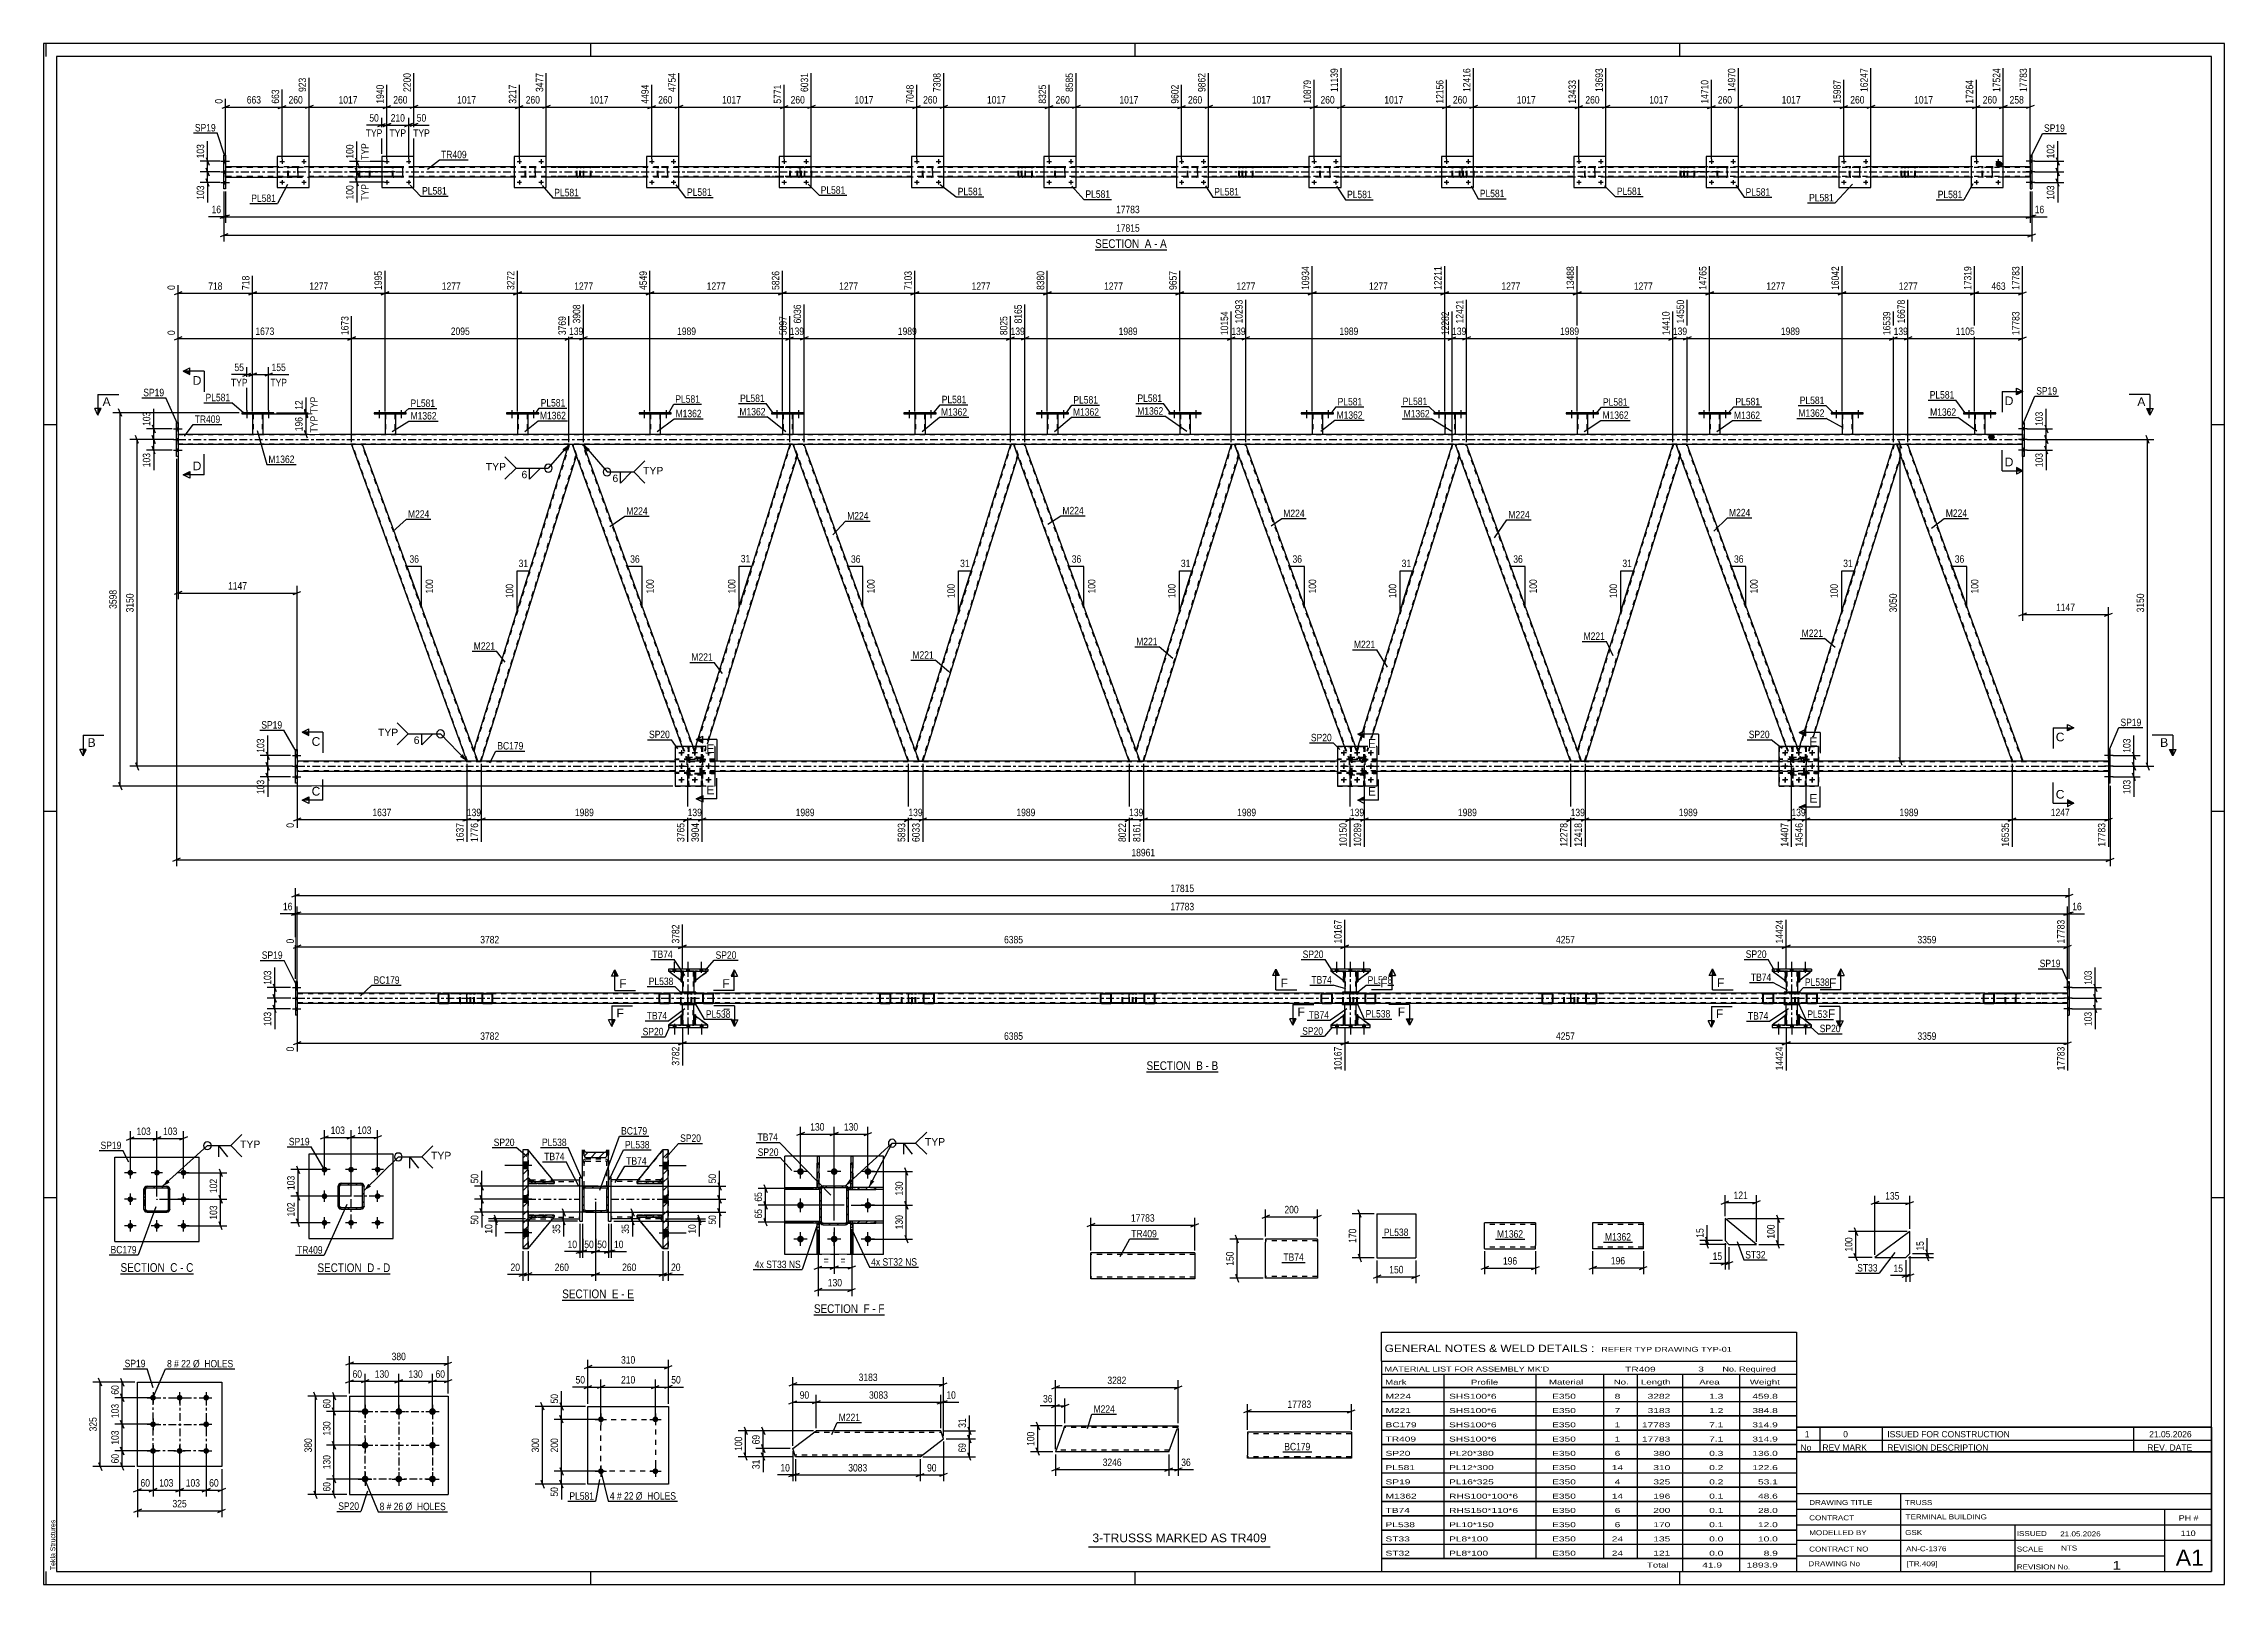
# Model space of a CAD drawing. Header units: millimetres. Extents: x 0 to 841, y 0 to 594.
import ezdxf

# ---------------------------------------------------------------- set-up
doc = ezdxf.new("R2010")
doc.units = ezdxf.units.MM
doc.linetypes.add('DXK_LINE_DOT2', pattern=[3.9198, 1.9599, -1.9599])
doc.linetypes.add('DXK_LINE_DOT3', pattern=[5.9187, 2.979, -0.9799, 0.9799, -0.9799])
doc.styles.add('Arial', font='ARIAL.TTF', dxfattribs={"height": 0.2})
doc.styles.add('Arial Narrow', font='ARIALN.TTF', dxfattribs={"height": 0.2})

# ---------------------------------------------------------------- blocks, each defined once
blk = doc.blocks.new('Unknown-122573939-18 - 6916')
at = {"color": 6, "linetype": 'Continuous'}
blk.add_line((105.61, 119.66), (133.68, 119.66), dxfattribs=at)
at = {"color": 0, "linetype": 'Continuous'}
blk.add_wipeout([(123.71, 120.41), (123.71, 123.91), (105.61, 123.91), (105.61, 120.41)], dxfattribs=at)
blk.add_wipeout([(127.53, 120.41), (127.53, 123.91), (124.76, 123.91), (124.76, 120.41)], dxfattribs=at)
at = {"color": 7, "linetype": 'Continuous', "style": 'Arial Narrow'}
blk.add_text('SECTION ', height=3.34, dxfattribs=at).set_placement((105.61, 120.41))
at = {"color": 0, "linetype": 'Continuous'}
blk.add_wipeout([(129.86, 120.41), (129.86, 123.91), (128.58, 123.91), (128.58, 120.41)], dxfattribs=at)
blk.add_wipeout([(133.68, 120.41), (133.68, 123.91), (130.91, 123.91), (130.91, 120.41)], dxfattribs=at)
at = {"color": 7, "linetype": 'Continuous', "style": 'Arial Narrow'}
for s, p in [('D', (124.76, 120.41)), ('-', (128.58, 120.41)), ('D', (130.91, 120.41))]:
    blk.add_text(s, height=3.34, dxfattribs=at).set_placement(p)
blk = doc.blocks.new('Unknown-122573939-1133 - 10963')
at = {"color": 5, "linetype": 'Continuous'}
for p, q in [((841, 594), (0, 594)), ((0, 594), (0, 0)), ((1, 589), (1, 594)), ((836, 589), (5, 589)), ((5, 589), (5, 5)), ((211, 589), (211, 594)), ((421, 589), (421, 594)), ((631, 589), (631, 594)), ((836, 5), (836, 589)), ((841, 0), (841, 594)), ((5, 447), (0, 447)), ((841, 447), (836, 447)), ((5, 298), (0, 298)), ((841, 298), (836, 298)), ((5, 149), (0, 149)), ((841, 149), (836, 149)), ((0, 0), (841, 0)), ((1, 0), (1, 5)), ((5, 5), (836, 5)), ((211, 0), (211, 5)), ((421, 0), (421, 5)), ((631, 0), (631, 5))]:
    blk.add_line(p, q, dxfattribs=at)
at = {"color": 174, "linetype": 'Continuous', "style": 'Arial'}
blk.add_text('Tekla Structures', height=1.9102, rotation=90, dxfattribs=at).set_placement((4.5, 5.5))
blk = doc.blocks.new('Unknown-122573939-11 - 4963')
at = {"color": 6, "linetype": 'Continuous'}
blk.add_line((405.49, 514.49), (433.13, 514.49), dxfattribs=at)
at = {"color": 0, "linetype": 'Continuous'}
blk.add_wipeout([(423.59, 515.24), (423.59, 518.74), (405.49, 518.74), (405.49, 515.24)], dxfattribs=at)
blk.add_wipeout([(427.2, 515.24), (427.2, 518.74), (424.64, 518.74), (424.64, 515.24)], dxfattribs=at)
at = {"color": 7, "linetype": 'Continuous', "style": 'Arial Narrow'}
blk.add_text('SECTION ', height=3.34, dxfattribs=at).set_placement((405.49, 515.24))
at = {"color": 0, "linetype": 'Continuous'}
blk.add_wipeout([(429.52, 515.24), (429.52, 518.74), (428.25, 518.74), (428.25, 515.24)], dxfattribs=at)
blk.add_wipeout([(433.13, 515.24), (433.13, 518.74), (430.57, 518.74), (430.57, 515.24)], dxfattribs=at)
at = {"color": 7, "linetype": 'Continuous', "style": 'Arial Narrow'}
for s, p in [('A', (424.64, 515.24)), ('-', (428.25, 515.24)), ('A', (430.57, 515.24))]:
    blk.add_text(s, height=3.34, dxfattribs=at).set_placement(p)
blk = doc.blocks.new('Unknown-122573939-12 - 2767')
at = {"color": 6, "linetype": 'Continuous'}
blk.add_line((425.33, 197.56), (452.97, 197.56), dxfattribs=at)
at = {"color": 0, "linetype": 'Continuous'}
blk.add_wipeout([(443.44, 198.31), (443.44, 201.81), (425.33, 201.81), (425.33, 198.31)], dxfattribs=at)
blk.add_wipeout([(447.04, 198.31), (447.04, 201.81), (444.49, 201.81), (444.49, 198.31)], dxfattribs=at)
at = {"color": 7, "linetype": 'Continuous', "style": 'Arial Narrow'}
blk.add_text('SECTION ', height=3.34, dxfattribs=at).set_placement((425.33, 198.31))
at = {"color": 0, "linetype": 'Continuous'}
blk.add_wipeout([(449.37, 198.31), (449.37, 201.81), (448.09, 201.81), (448.09, 198.31)], dxfattribs=at)
blk.add_wipeout([(452.97, 198.31), (452.97, 201.81), (450.42, 201.81), (450.42, 198.31)], dxfattribs=at)
at = {"color": 7, "linetype": 'Continuous', "style": 'Arial Narrow'}
for s, p in [('B', (444.49, 198.31)), ('-', (448.09, 198.31)), ('B', (450.42, 198.31))]:
    blk.add_text(s, height=3.34, dxfattribs=at).set_placement(p)
blk = doc.blocks.new('Unknown-122573939-13 - 1678')
at = {"color": 6, "linetype": 'Continuous'}
blk.add_line((29.67, 119.74), (57.74, 119.74), dxfattribs=at)
at = {"color": 0, "linetype": 'Continuous'}
blk.add_wipeout([(47.78, 120.49), (47.78, 123.99), (29.67, 123.99), (29.67, 120.49)], dxfattribs=at)
blk.add_wipeout([(51.59, 120.49), (51.59, 123.99), (48.83, 123.99), (48.83, 120.49)], dxfattribs=at)
at = {"color": 7, "linetype": 'Continuous', "style": 'Arial Narrow'}
blk.add_text('SECTION ', height=3.34, dxfattribs=at).set_placement((29.67, 120.49))
at = {"color": 0, "linetype": 'Continuous'}
blk.add_wipeout([(53.92, 120.49), (53.92, 123.99), (52.64, 123.99), (52.64, 120.49)], dxfattribs=at)
blk.add_wipeout([(57.74, 120.49), (57.74, 123.99), (54.97, 123.99), (54.97, 120.49)], dxfattribs=at)
at = {"color": 7, "linetype": 'Continuous', "style": 'Arial Narrow'}
for s, p in [('C', (48.83, 120.49)), ('-', (52.64, 120.49)), ('C', (54.97, 120.49))]:
    blk.add_text(s, height=3.34, dxfattribs=at).set_placement(p)
blk = doc.blocks.new('Unknown-122573939-16 - 6267')
at = {"color": 6, "linetype": 'Continuous'}
blk.add_line((200.01, 109.59), (227.65, 109.59), dxfattribs=at)
at = {"color": 0, "linetype": 'Continuous'}
blk.add_wipeout([(218.11, 110.34), (218.11, 113.84), (200.01, 113.84), (200.01, 110.34)], dxfattribs=at)
blk.add_wipeout([(221.72, 110.34), (221.72, 113.84), (219.16, 113.84), (219.16, 110.34)], dxfattribs=at)
at = {"color": 7, "linetype": 'Continuous', "style": 'Arial Narrow'}
blk.add_text('SECTION ', height=3.34, dxfattribs=at).set_placement((200.01, 110.34))
at = {"color": 0, "linetype": 'Continuous'}
blk.add_wipeout([(224.05, 110.34), (224.05, 113.84), (222.77, 113.84), (222.77, 110.34)], dxfattribs=at)
blk.add_wipeout([(227.65, 110.34), (227.65, 113.84), (225.1, 113.84), (225.1, 110.34)], dxfattribs=at)
at = {"color": 7, "linetype": 'Continuous', "style": 'Arial Narrow'}
for s, p in [('E', (219.16, 110.34)), ('-', (222.77, 110.34)), ('E', (225.1, 110.34))]:
    blk.add_text(s, height=3.34, dxfattribs=at).set_placement(p)
blk = doc.blocks.new('Unknown-122573939-17 - 5866')
at = {"color": 6, "linetype": 'Continuous'}
blk.add_line((297.06, 103.88), (324.27, 103.88), dxfattribs=at)
at = {"color": 0, "linetype": 'Continuous'}
blk.add_wipeout([(315.17, 104.63), (315.17, 108.13), (297.06, 108.13), (297.06, 104.63)], dxfattribs=at)
blk.add_wipeout([(318.56, 104.63), (318.56, 108.13), (316.22, 108.13), (316.22, 104.63)], dxfattribs=at)
at = {"color": 7, "linetype": 'Continuous', "style": 'Arial Narrow'}
blk.add_text('SECTION ', height=3.34, dxfattribs=at).set_placement((297.06, 104.63))
at = {"color": 0, "linetype": 'Continuous'}
blk.add_wipeout([(320.88, 104.63), (320.88, 108.13), (319.61, 108.13), (319.61, 104.63)], dxfattribs=at)
blk.add_wipeout([(324.27, 104.63), (324.27, 108.13), (321.93, 108.13), (321.93, 104.63)], dxfattribs=at)
at = {"color": 7, "linetype": 'Continuous', "style": 'Arial Narrow'}
for s, p in [('F', (316.22, 104.63)), ('-', (319.61, 104.63)), ('F', (321.93, 104.63))]:
    blk.add_text(s, height=3.34, dxfattribs=at).set_placement(p)
blk = doc.blocks.new('Part-122573939-7170 - 7166')
at = {"color": 2, "linetype": 'Continuous'}
for p, q in [((616.95, 139.4), (597.35, 139.4)), ((597.35, 139.4), (597.35, 129.4)), ((616.95, 129.4), (616.95, 139.4)), ((616.95, 129.4), (597.35, 129.4))]:
    blk.add_line(p, q, dxfattribs=at)
at = {"color": 7, "linetype": 'DXK_LINE_DOT2'}
for p, q in [((616.95, 138.8), (597.35, 138.8)), ((616.95, 138.76), (616.95, 138.8)), ((616.95, 138.8), (616.95, 138.76)), ((616.95, 138.66), (616.95, 138.76)), ((616.95, 138.76), (616.95, 138.66)), ((597.35, 130), (597.35, 130.05)), ((616.95, 130), (597.35, 130))]:
    blk.add_line(p, q, dxfattribs=at)
blk = doc.blocks.new('Bolt-122573939-2317 - 2255')
at = {"linetype": 'Continuous'}
for points in [[(123.96, 67.92, -1), (123.96, 65.32, -1)], [(136.96, 67.92, -1), (136.96, 65.32, -1)], [(149.96, 67.92, -1), (149.96, 65.32, -1)], [(123.96, 54.92, -1), (123.96, 52.32, -1)], [(149.96, 54.92, -1), (149.96, 52.32, -1)], [(123.96, 41.92, -1), (123.96, 39.32, -1)], [(136.96, 41.92, -1), (136.96, 39.32, -1)], [(149.96, 41.92, -1), (149.96, 39.32, -1)]]:
    blk.add_hatch(color=1, dxfattribs=at).paths.add_polyline_path(points)
at = {"color": 1, "linetype": 'Continuous'}
for p, q in [((123.96, 69.22), (123.96, 64.02)), ((136.96, 69.22), (136.96, 64.02)), ((149.96, 69.22), (149.96, 64.02)), ((121.36, 66.62), (126.56, 66.62)), ((134.36, 66.62), (139.56, 66.62)), ((147.36, 66.62), (152.56, 66.62)), ((121.36, 53.62), (126.56, 53.62)), ((123.96, 56.22), (123.96, 51.02)), ((147.36, 53.62), (152.56, 53.62)), ((149.96, 56.22), (149.96, 51.02)), ((123.96, 43.22), (123.96, 38.02)), ((136.96, 43.22), (136.96, 38.02)), ((149.96, 43.22), (149.96, 38.02)), ((121.36, 40.62), (126.56, 40.62)), ((134.36, 40.62), (139.56, 40.62)), ((147.36, 40.62), (152.56, 40.62))]:
    blk.add_line(p, q, dxfattribs=at)
blk = doc.blocks.new('Part-122573939-2332 - 2255')
at = {"color": 2, "linetype": 'Continuous'}
for p, q in [((117.96, 72.62), (117.96, 34.62)), ((117.96, 72.62), (155.96, 72.62)), ((155.96, 72.62), (155.96, 34.62)), ((117.96, 34.62), (155.96, 34.62))]:
    blk.add_line(p, q, dxfattribs=at)
blk = doc.blocks.new('Part-122573939-7047 - 6916')
at = {"color": 2, "linetype": 'Continuous'}
for p, q in [((134.82, 165.9), (102.32, 165.9)), ((102.32, 165.9), (102.32, 133.4)), ((134.82, 133.4), (134.82, 165.9)), ((102.32, 133.4), (134.82, 133.4))]:
    blk.add_line(p, q, dxfattribs=at)
blk = doc.blocks.new('Part-122573939-6958 - 6916')
at = {"linetype": 'Continuous'}
h = blk.add_hatch(dxfattribs=at)
h.set_pattern_fill('', scale=0.7, style=0, pattern_type=0)
h.set_pattern_definition([(45, (114.7653, 154.6534), (-1.57154, 1.57154), [])])
h.paths.add_polyline_path([(122.37, 154.65), (114.77, 154.65), (114.31, 154.56), (113.92, 154.3), (113.66, 153.91), (113.57, 153.45), (113.57, 145.85), (113.66, 145.39), (113.92, 145), (114.31, 144.74), (114.77, 144.65), (122.37, 144.65), (122.82, 144.74), (123.21, 145), (123.47, 145.39), (123.57, 145.85), (123.57, 153.45), (123.47, 153.91), (123.21, 154.3), (122.82, 154.56)])
h.paths.add_polyline_path([(122.92, 153.68), (122.97, 153.45), (122.97, 145.85), (122.92, 145.62), (122.79, 145.43), (122.59, 145.3), (122.37, 145.25), (114.77, 145.25), (114.54, 145.3), (114.34, 145.43), (114.21, 145.62), (114.17, 145.85), (114.17, 153.45), (114.21, 153.68), (114.34, 153.88), (114.54, 154.01), (114.77, 154.05), (122.37, 154.05), (122.59, 154.01), (122.79, 153.88)])
at = {"color": 7, "linetype": 'DXK_LINE_DOT2'}
for p, q in [((113.57, 153.45), (113.66, 153.91)), ((113.57, 145.85), (113.57, 153.45)), ((114.21, 153.68), (114.17, 153.45)), ((114.17, 145.85), (114.17, 153.45)), ((114.34, 153.88), (114.21, 153.68)), ((114.31, 154.56), (114.77, 154.65)), ((114.54, 154.01), (114.34, 153.88)), ((114.77, 154.05), (114.54, 154.01)), ((114.77, 154.65), (122.37, 154.65)), ((114.77, 154.05), (122.37, 154.05)), ((122.37, 154.65), (122.82, 154.56)), ((122.59, 154.01), (122.37, 154.05)), ((122.79, 153.88), (122.59, 154.01)), ((122.92, 153.68), (122.79, 153.88)), ((122.97, 153.45), (122.92, 153.68)), ((122.97, 145.85), (122.97, 153.45)), ((123.47, 153.91), (123.57, 153.45)), ((123.57, 145.85), (123.57, 153.45)), ((113.66, 145.39), (113.57, 145.85)), ((114.17, 145.85), (114.21, 145.62)), ((114.21, 145.62), (114.34, 145.43)), ((114.77, 144.65), (114.31, 144.74)), ((114.34, 145.43), (114.54, 145.3)), ((114.54, 145.3), (114.77, 145.25)), ((114.77, 145.25), (122.37, 145.25)), ((114.77, 144.65), (122.37, 144.65)), ((122.37, 145.25), (122.59, 145.3)), ((122.82, 144.74), (122.37, 144.65)), ((122.59, 145.3), (122.79, 145.43)), ((122.79, 145.43), (122.92, 145.62)), ((122.92, 145.62), (122.97, 145.85)), ((123.57, 145.85), (123.47, 145.39))]:
    blk.add_line(p, q, dxfattribs=at)
at = {"color": 2, "linetype": 'Continuous'}
for p, q in [((113.66, 153.91), (113.57, 153.45)), ((113.57, 145.85), (113.57, 153.45)), ((114.17, 153.45), (114.21, 153.68)), ((114.17, 145.85), (114.17, 153.45)), ((114.21, 153.68), (114.34, 153.88)), ((114.77, 154.65), (114.31, 154.56)), ((114.34, 153.88), (114.54, 154.01)), ((114.54, 154.01), (114.77, 154.05)), ((114.77, 154.65), (122.37, 154.65)), ((114.77, 154.05), (122.37, 154.05)), ((122.82, 154.56), (122.37, 154.65)), ((122.37, 154.05), (122.59, 154.01)), ((122.59, 154.01), (122.79, 153.88)), ((122.79, 153.88), (122.92, 153.68)), ((122.92, 153.68), (122.97, 153.45)), ((122.97, 145.85), (122.97, 153.45)), ((123.57, 153.45), (123.47, 153.91)), ((123.57, 145.85), (123.57, 153.45)), ((113.57, 145.85), (113.66, 145.39)), ((114.21, 145.62), (114.17, 145.85)), ((114.34, 145.43), (114.21, 145.62)), ((114.31, 144.74), (114.77, 144.65)), ((114.54, 145.3), (114.34, 145.43)), ((114.77, 145.25), (114.54, 145.3)), ((114.77, 145.25), (122.37, 145.25)), ((114.77, 144.65), (122.37, 144.65)), ((122.59, 145.3), (122.37, 145.25)), ((122.37, 144.65), (122.82, 144.74)), ((122.79, 145.43), (122.59, 145.3)), ((122.92, 145.62), (122.79, 145.43)), ((122.97, 145.85), (122.92, 145.62)), ((123.47, 145.39), (123.57, 145.85))]:
    blk.add_line(p, q, dxfattribs=at)
at = {"color": 7, "linetype": 'DXK_LINE_DOT3'}
for p, q in [((118.57, 139.65), (118.57, 159.65)), ((128.57, 149.65), (108.57, 149.65))]:
    blk.add_line(p, q, dxfattribs=at)
at = {"color": 7, "linetype": 'DXK_LINE_DOT2'}
for centre, start, end in [((114.77, 153.45), 112.5, 157.5), ((122.37, 153.45), 22.5, 67.5), ((114.77, 145.85), 202.5, 247.5), ((122.37, 145.85), 292.5, 337.5)]:
    blk.add_arc(centre, 1.2, start, end, dxfattribs=at)
at = {"color": 2, "linetype": 'Continuous'}
for centre, start, end in [((114.77, 153.45), 112.5, 157.5), ((122.37, 153.45), 22.5, 67.5), ((114.77, 145.85), 202.5, 247.5), ((122.37, 145.85), 292.5, 337.5)]:
    blk.add_arc(centre, 1.2, start, end, dxfattribs=at)
blk = doc.blocks.new('Bolt-122573939-6968 - 6916')
at = {"linetype": 'Continuous'}
for points in [[(108.32, 158.8, -1), (108.32, 161, -1)], [(118.57, 158.8, -1), (118.57, 161, -1)], [(128.82, 158.8, -1), (128.82, 161, -1)], [(108.32, 148.55, -1), (108.32, 150.75, -1)], [(128.82, 148.55, -1), (128.82, 150.75, -1)], [(108.32, 138.3, -1), (108.32, 140.5, -1)], [(118.57, 138.3, -1), (118.57, 140.5, -1)], [(128.82, 138.3, -1), (128.82, 140.5, -1)]]:
    blk.add_hatch(color=1, dxfattribs=at).paths.add_polyline_path(points)
at = {"color": 1, "linetype": 'Continuous'}
for p, q in [((110.52, 159.9), (106.12, 159.9)), ((108.32, 157.7), (108.32, 162.1)), ((120.77, 159.9), (116.37, 159.9)), ((118.57, 157.7), (118.57, 162.1)), ((131.02, 159.9), (126.62, 159.9)), ((128.82, 157.7), (128.82, 162.1)), ((108.32, 147.45), (108.32, 151.85)), ((128.82, 147.45), (128.82, 151.85)), ((110.52, 149.65), (106.12, 149.65)), ((131.02, 149.65), (126.62, 149.65)), ((110.52, 139.4), (106.12, 139.4)), ((108.32, 137.2), (108.32, 141.6)), ((120.77, 139.4), (116.37, 139.4)), ((118.57, 137.2), (118.57, 141.6)), ((131.02, 139.4), (126.62, 139.4)), ((128.82, 137.2), (128.82, 141.6))]:
    blk.add_line(p, q, dxfattribs=at)
blk = doc.blocks.new('Part-122573939-5037 - 4963')
at = {"color": 7, "linetype": 'DXK_LINE_DOT2'}
for p, q in [((441.07, 546.05), (441.11, 546.23)), ((441.11, 546.23), (441.07, 546.05)), ((441.07, 543.01), (441.07, 546.05)), ((441.11, 542.83), (441.07, 543.01)), ((441.07, 543.01), (441.11, 542.83)), ((441.31, 546.05), (441.33, 546.14)), ((441.31, 543.01), (441.31, 546.05)), ((441.33, 542.92), (441.31, 543.01)), ((441.33, 546.14), (441.38, 546.22)), ((441.38, 542.84), (441.33, 542.92)), ((441.37, 546.49), (441.55, 546.53)), ((441.55, 546.53), (441.37, 546.49)), ((441.55, 542.53), (441.37, 542.57)), ((441.37, 542.57), (441.55, 542.53)), ((441.38, 546.22), (441.46, 546.27)), ((441.46, 542.79), (441.38, 542.84)), ((441.46, 546.27), (441.55, 546.29)), ((441.55, 542.77), (441.46, 542.79)), ((444.59, 546.53), (441.55, 546.53)), ((444.59, 546.29), (441.55, 546.29)), ((444.59, 542.77), (441.55, 542.77)), ((444.59, 542.53), (441.55, 542.53)), ((444.59, 546.53), (444.77, 546.49)), ((444.77, 546.49), (444.59, 546.53)), ((444.59, 546.29), (444.68, 546.27)), ((444.68, 542.79), (444.59, 542.77)), ((444.77, 542.57), (444.59, 542.53)), ((444.59, 542.53), (444.77, 542.57)), ((444.68, 546.27), (444.76, 546.22)), ((444.76, 542.84), (444.68, 542.79)), ((444.76, 546.22), (444.81, 546.14)), ((444.81, 542.92), (444.76, 542.84)), ((444.81, 546.14), (444.83, 546.05)), ((444.83, 543.01), (444.81, 542.92)), ((444.83, 546.05), (444.83, 543.01)), ((445.03, 546.23), (445.07, 546.05)), ((445.07, 546.05), (445.03, 546.23)), ((445.07, 543.01), (445.03, 542.83)), ((445.03, 542.83), (445.07, 543.01)), ((445.07, 543.01), (445.07, 546.05))]:
    blk.add_line(p, q, dxfattribs=at)
at = {"color": 7, "linetype": 'DXK_LINE_DOT3'}
blk.add_line((443.07, 544.53), (443.07, 544.53), dxfattribs=at)
at = {"color": 7, "linetype": 'DXK_LINE_DOT2'}
for centre, start, end in [((441.55, 546.05), 112.5, 157.5), ((441.55, 546.05), 112.5, 157.5), ((441.55, 543.01), 202.5, 247.5), ((441.55, 543.01), 202.5, 247.5), ((444.59, 546.05), 22.5, 67.5), ((444.59, 546.05), 22.5, 67.5), ((444.59, 543.01), 292.5, 337.5), ((444.59, 543.01), 292.5, 337.5)]:
    blk.add_arc(centre, 0.48, start, end, dxfattribs=at)
blk = doc.blocks.new('Bolt-122573939-4973 - 4963')
at = {"linetype": 'Continuous'}
for points in [[(132.83, 540.53, -1), (131.95, 540.53, -1)], [(141.23, 540.53, -1), (140.35, 540.53, -1)]]:
    blk.add_hatch(color=1, dxfattribs=at).paths.add_polyline_path(points)
at = {"color": 1, "linetype": 'Continuous'}
for p, q in [((131.51, 540.53), (133.27, 540.53)), ((132.39, 541.41), (132.39, 539.65)), ((139.91, 540.53), (141.67, 540.53)), ((140.79, 541.41), (140.79, 539.65))]:
    blk.add_line(p, q, dxfattribs=at)
blk = doc.blocks.new('Bolt-122573939-4965 - 4963')
at = {"linetype": 'Continuous'}
for points in [[(745.79, 548.53, -1), (744.91, 548.53, -1)], [(754.19, 548.53, -1), (753.31, 548.53, -1)]]:
    blk.add_hatch(color=1, dxfattribs=at).paths.add_polyline_path(points)
at = {"color": 1, "linetype": 'Continuous'}
for p, q in [((744.47, 548.53), (746.23, 548.53)), ((745.35, 549.41), (745.35, 547.65)), ((752.87, 548.53), (754.63, 548.53)), ((753.75, 549.41), (753.75, 547.65))]:
    blk.add_line(p, q, dxfattribs=at)
blk = doc.blocks.new('Bolt-122573939-4968 - 4963')
at = {"linetype": 'Continuous'}
for points in [[(286.07, 548.53, -1), (285.19, 548.53, -1)], [(294.47, 548.53, -1), (293.59, 548.53, -1)]]:
    blk.add_hatch(color=1, dxfattribs=at).paths.add_polyline_path(points)
at = {"color": 1, "linetype": 'Continuous'}
for p, q in [((284.75, 548.53), (286.51, 548.53)), ((285.63, 549.41), (285.63, 547.65)), ((293.15, 548.53), (294.91, 548.53)), ((294.03, 549.41), (294.03, 547.65))]:
    blk.add_line(p, q, dxfattribs=at)
blk = doc.blocks.new('Bolt-122573939-4969 - 4963')
at = {"linetype": 'Continuous'}
for points in [[(234.99, 540.53, -1), (234.11, 540.53, -1)], [(243.39, 540.53, -1), (242.51, 540.53, -1)]]:
    blk.add_hatch(color=1, dxfattribs=at).paths.add_polyline_path(points)
at = {"color": 1, "linetype": 'Continuous'}
for p, q in [((233.67, 540.53), (235.43, 540.53)), ((234.55, 541.41), (234.55, 539.65)), ((242.07, 540.53), (243.83, 540.53)), ((242.95, 541.41), (242.95, 539.65))]:
    blk.add_line(p, q, dxfattribs=at)
blk = doc.blocks.new('Bolt-122573939-4970 - 4963')
at = {"linetype": 'Continuous'}
for points in [[(234.99, 548.53, -1), (234.11, 548.53, -1)], [(243.39, 548.53, -1), (242.51, 548.53, -1)]]:
    blk.add_hatch(color=1, dxfattribs=at).paths.add_polyline_path(points)
at = {"color": 1, "linetype": 'Continuous'}
for p, q in [((233.67, 548.53), (235.43, 548.53)), ((234.55, 549.41), (234.55, 547.65)), ((242.07, 548.53), (243.83, 548.53)), ((242.95, 549.41), (242.95, 547.65))]:
    blk.add_line(p, q, dxfattribs=at)
blk = doc.blocks.new('Bolt-122573939-4971 - 4963')
at = {"linetype": 'Continuous'}
for points in [[(183.91, 540.53, -1), (183.03, 540.53, -1)], [(192.31, 540.53, -1), (191.43, 540.53, -1)]]:
    blk.add_hatch(color=1, dxfattribs=at).paths.add_polyline_path(points)
at = {"color": 1, "linetype": 'Continuous'}
for p, q in [((182.59, 540.53), (184.35, 540.53)), ((183.47, 541.41), (183.47, 539.65)), ((190.99, 540.53), (192.75, 540.53)), ((191.87, 541.41), (191.87, 539.65))]:
    blk.add_line(p, q, dxfattribs=at)
blk = doc.blocks.new('Part-122573939-5044 - 4963')
at = {"color": 7, "linetype": 'DXK_LINE_DOT2'}
for p, q in [((543.23, 546.05), (543.27, 546.23)), ((543.27, 546.23), (543.23, 546.05)), ((543.23, 543.01), (543.23, 546.05)), ((543.27, 542.83), (543.23, 543.01)), ((543.23, 543.01), (543.27, 542.83)), ((543.47, 546.05), (543.49, 546.14)), ((543.47, 543.01), (543.47, 546.05)), ((543.49, 542.92), (543.47, 543.01)), ((543.49, 546.14), (543.54, 546.22)), ((543.54, 542.84), (543.49, 542.92)), ((543.53, 546.49), (543.71, 546.53)), ((543.71, 546.53), (543.53, 546.49)), ((543.71, 542.53), (543.53, 542.57)), ((543.53, 542.57), (543.71, 542.53)), ((543.54, 546.22), (543.62, 546.27)), ((543.62, 542.79), (543.54, 542.84)), ((543.62, 546.27), (543.71, 546.29)), ((543.71, 542.77), (543.62, 542.79)), ((546.75, 546.53), (543.71, 546.53)), ((546.75, 546.29), (543.71, 546.29)), ((546.75, 542.77), (543.71, 542.77)), ((546.75, 542.53), (543.71, 542.53)), ((546.75, 546.53), (546.94, 546.49)), ((546.94, 546.49), (546.75, 546.53)), ((546.75, 546.29), (546.84, 546.27)), ((546.84, 542.79), (546.75, 542.77)), ((546.94, 542.57), (546.75, 542.53)), ((546.75, 542.53), (546.94, 542.57)), ((546.84, 546.27), (546.92, 546.22)), ((546.92, 542.84), (546.84, 542.79)), ((546.92, 546.22), (546.97, 546.14)), ((546.97, 542.92), (546.92, 542.84)), ((546.97, 546.14), (546.99, 546.05)), ((546.99, 543.01), (546.97, 542.92)), ((546.99, 546.05), (546.99, 543.01)), ((547.2, 546.23), (547.23, 546.05)), ((547.23, 546.05), (547.2, 546.23)), ((547.23, 543.01), (547.2, 542.83)), ((547.2, 542.83), (547.23, 543.01)), ((547.23, 543.01), (547.23, 546.05))]:
    blk.add_line(p, q, dxfattribs=at)
at = {"color": 7, "linetype": 'DXK_LINE_DOT3'}
blk.add_line((545.23, 544.53), (545.23, 544.53), dxfattribs=at)
at = {"color": 7, "linetype": 'DXK_LINE_DOT2'}
for centre, start, end in [((543.71, 546.05), 112.5, 157.5), ((543.71, 546.05), 112.5, 157.5), ((543.71, 543.01), 202.5, 247.5), ((543.71, 543.01), 202.5, 247.5), ((546.75, 546.05), 22.5, 67.5), ((546.75, 546.05), 22.5, 67.5), ((546.75, 543.01), 292.5, 337.5), ((546.75, 543.01), 292.5, 337.5)]:
    blk.add_arc(centre, 0.48, start, end, dxfattribs=at)
blk = doc.blocks.new('Bolt-122573939-4980 - 4963')
at = {"linetype": 'Continuous'}
for points in [[(592.55, 548.53, -1), (591.67, 548.53, -1)], [(600.95, 548.53, -1), (600.07, 548.53, -1)]]:
    blk.add_hatch(color=1, dxfattribs=at).paths.add_polyline_path(points)
at = {"color": 1, "linetype": 'Continuous'}
for p, q in [((591.23, 548.53), (592.99, 548.53)), ((592.11, 549.41), (592.11, 547.65)), ((599.63, 548.53), (601.39, 548.53)), ((600.51, 549.41), (600.51, 547.65))]:
    blk.add_line(p, q, dxfattribs=at)
blk = doc.blocks.new('Bolt-122573939-5153 - 4963')
at = {"linetype": 'Continuous'}
for points in [[(70.19, 548.19), (70.19, 549.07), (69.55, 549.07), (69.55, 548.19)], [(70.19, 548.19), (70.19, 549.07), (69.55, 549.07), (69.55, 548.19)], [(70.19, 548.19), (70.19, 549.07), (69.55, 549.07), (69.55, 548.19)], [(70.19, 544.09), (70.19, 544.97), (69.55, 544.97), (69.55, 544.09)], [(70.19, 544.09), (70.19, 544.97), (69.55, 544.97), (69.55, 544.09)], [(70.19, 539.99), (70.19, 540.87), (69.55, 540.87), (69.55, 539.99)], [(70.19, 539.99), (70.19, 540.87), (69.55, 540.87), (69.55, 539.99)], [(70.19, 539.99), (70.19, 540.87), (69.55, 540.87), (69.55, 539.99)]]:
    blk.add_hatch(color=1, dxfattribs=at).paths.add_polyline_path(points)
at = {"color": 1, "linetype": 'Continuous'}
for p, q in [((68.39, 548.63), (71.71, 548.63)), ((68.39, 548.63), (71.71, 548.63)), ((68.39, 548.63), (71.71, 548.63)), ((69.55, 549.07), (70.19, 549.07)), ((69.55, 549.07), (70.19, 549.07)), ((69.55, 549.07), (70.19, 549.07)), ((69.55, 548.19), (70.19, 548.19)), ((69.55, 548.19), (70.19, 548.19)), ((69.55, 548.19), (70.19, 548.19)), ((68.39, 544.53), (71.71, 544.53)), ((68.39, 544.53), (71.71, 544.53)), ((68.39, 540.43), (71.71, 540.43)), ((68.39, 540.43), (71.71, 540.43)), ((68.39, 540.43), (71.71, 540.43)), ((69.55, 544.97), (70.19, 544.97)), ((69.55, 544.97), (70.19, 544.97)), ((69.55, 544.09), (70.19, 544.09)), ((69.55, 544.09), (70.19, 544.09)), ((69.55, 540.87), (70.19, 540.87)), ((69.55, 540.87), (70.19, 540.87)), ((69.55, 540.87), (70.19, 540.87)), ((69.55, 539.99), (70.19, 539.99)), ((69.55, 539.99), (70.19, 539.99)), ((69.55, 539.99), (70.19, 539.99))]:
    blk.add_line(p, q, dxfattribs=at)
blk = doc.blocks.new('Part-122573939-5036 - 4963')
at = {"color": 2, "linetype": 'Continuous'}
for p, q in [((704.67, 550.53), (692.27, 550.53)), ((692.27, 550.53), (692.27, 538.53)), ((704.67, 538.53), (704.67, 550.53)), ((692.27, 538.53), (704.67, 538.53))]:
    blk.add_line(p, q, dxfattribs=at)
blk = doc.blocks.new('Bolt-122573939-4972 - 4963')
at = {"linetype": 'Continuous'}
for points in [[(183.91, 548.53, -1), (183.03, 548.53, -1)], [(192.31, 548.53, -1), (191.43, 548.53, -1)]]:
    blk.add_hatch(color=1, dxfattribs=at).paths.add_polyline_path(points)
at = {"color": 1, "linetype": 'Continuous'}
for p, q in [((182.59, 548.53), (184.35, 548.53)), ((183.47, 549.41), (183.47, 547.65)), ((190.99, 548.53), (192.75, 548.53)), ((191.87, 549.41), (191.87, 547.65))]:
    blk.add_line(p, q, dxfattribs=at)
blk = doc.blocks.new('Bolt-122573939-4981 - 4963')
at = {"linetype": 'Continuous'}
for points in [[(643.63, 540.53, -1), (642.75, 540.53, -1)], [(652.03, 540.53, -1), (651.15, 540.53, -1)]]:
    blk.add_hatch(color=1, dxfattribs=at).paths.add_polyline_path(points)
at = {"color": 1, "linetype": 'Continuous'}
for p, q in [((642.31, 540.53), (644.07, 540.53)), ((643.19, 541.41), (643.19, 539.65)), ((650.71, 540.53), (652.47, 540.53)), ((651.59, 541.41), (651.59, 539.65))]:
    blk.add_line(p, q, dxfattribs=at)
blk = doc.blocks.new('Bolt-122573939-4982 - 4963')
at = {"linetype": 'Continuous'}
for points in [[(643.63, 548.53, -1), (642.75, 548.53, -1)], [(652.03, 548.53, -1), (651.15, 548.53, -1)]]:
    blk.add_hatch(color=1, dxfattribs=at).paths.add_polyline_path(points)
at = {"color": 1, "linetype": 'Continuous'}
for p, q in [((642.31, 548.53), (644.07, 548.53)), ((643.19, 549.41), (643.19, 547.65)), ((650.71, 548.53), (652.47, 548.53)), ((651.59, 549.41), (651.59, 547.65))]:
    blk.add_line(p, q, dxfattribs=at)
blk = doc.blocks.new('Bolt-122573939-4983 - 4963')
at = {"linetype": 'Continuous'}
for points in [[(694.71, 540.53, -1), (693.83, 540.53, -1)], [(703.11, 540.53, -1), (702.23, 540.53, -1)]]:
    blk.add_hatch(color=1, dxfattribs=at).paths.add_polyline_path(points)
at = {"color": 1, "linetype": 'Continuous'}
for p, q in [((693.39, 540.53), (695.15, 540.53)), ((694.27, 541.41), (694.27, 539.65)), ((701.79, 540.53), (703.55, 540.53)), ((702.67, 541.41), (702.67, 539.65))]:
    blk.add_line(p, q, dxfattribs=at)
blk = doc.blocks.new('Bolt-122573939-4984 - 4963')
at = {"linetype": 'Continuous'}
for points in [[(694.71, 548.53, -1), (693.83, 548.53, -1)], [(703.11, 548.53, -1), (702.23, 548.53, -1)]]:
    blk.add_hatch(color=1, dxfattribs=at).paths.add_polyline_path(points)
at = {"color": 1, "linetype": 'Continuous'}
for p, q in [((693.39, 548.53), (695.15, 548.53)), ((694.27, 549.41), (694.27, 547.65)), ((701.79, 548.53), (703.55, 548.53)), ((702.67, 549.41), (702.67, 547.65))]:
    blk.add_line(p, q, dxfattribs=at)
blk = doc.blocks.new('Part-122573939-5049 - 4963')
at = {"color": 2, "linetype": 'Continuous'}
for p, q in [((551.43, 550.53), (539.03, 550.53)), ((539.03, 550.53), (539.03, 538.53)), ((551.43, 538.53), (551.43, 550.53)), ((539.03, 538.53), (551.43, 538.53))]:
    blk.add_line(p, q, dxfattribs=at)
blk = doc.blocks.new('Bolt-122573939-4985 - 4963')
at = {"linetype": 'Continuous'}
for points in [[(439.31, 540.53, -1), (438.43, 540.53, -1)], [(447.71, 540.53, -1), (446.83, 540.53, -1)]]:
    blk.add_hatch(color=1, dxfattribs=at).paths.add_polyline_path(points)
at = {"color": 1, "linetype": 'Continuous'}
for p, q in [((437.99, 540.53), (439.75, 540.53)), ((438.87, 541.41), (438.87, 539.65)), ((446.39, 540.53), (448.15, 540.53)), ((447.27, 541.41), (447.27, 539.65))]:
    blk.add_line(p, q, dxfattribs=at)
blk = doc.blocks.new('Part-122573939-5050 - 4963')
at = {"color": 7, "linetype": 'DXK_LINE_DOT2'}
for p, q in [((747.55, 546.05), (747.59, 546.23)), ((747.59, 546.23), (747.55, 546.05)), ((747.55, 543.01), (747.55, 546.05)), ((747.59, 542.83), (747.55, 543.01)), ((747.55, 543.01), (747.59, 542.83)), ((747.79, 546.05), (747.81, 546.14)), ((747.79, 543.01), (747.79, 546.05)), ((747.81, 542.92), (747.79, 543.01)), ((747.81, 546.14), (747.86, 546.22)), ((747.86, 542.84), (747.81, 542.92)), ((747.85, 546.49), (748.03, 546.53)), ((748.03, 546.53), (747.85, 546.49)), ((748.03, 542.53), (747.85, 542.57)), ((747.85, 542.57), (748.03, 542.53)), ((747.86, 546.22), (747.94, 546.27)), ((747.94, 542.79), (747.86, 542.84)), ((747.94, 546.27), (748.03, 546.29)), ((748.03, 542.77), (747.94, 542.79)), ((751.07, 546.53), (748.03, 546.53)), ((751.07, 546.29), (748.03, 546.29)), ((751.07, 542.77), (748.03, 542.77)), ((751.07, 542.53), (748.03, 542.53)), ((751.07, 546.53), (751.26, 546.49)), ((751.26, 546.49), (751.07, 546.53)), ((751.07, 546.29), (751.17, 546.27)), ((751.17, 542.79), (751.07, 542.77)), ((751.26, 542.57), (751.07, 542.53)), ((751.07, 542.53), (751.26, 542.57)), ((751.17, 546.27), (751.24, 546.22)), ((751.24, 542.84), (751.17, 542.79)), ((751.24, 546.22), (751.3, 546.14)), ((751.3, 542.92), (751.24, 542.84)), ((751.3, 546.14), (751.31, 546.05)), ((751.31, 543.01), (751.3, 542.92)), ((751.31, 546.05), (751.31, 543.01)), ((751.52, 546.23), (751.55, 546.05)), ((751.55, 546.05), (751.52, 546.23)), ((751.55, 543.01), (751.52, 542.83)), ((751.52, 542.83), (751.55, 543.01)), ((751.55, 543.01), (751.55, 546.05))]:
    blk.add_line(p, q, dxfattribs=at)
at = {"color": 7, "linetype": 'DXK_LINE_DOT3'}
blk.add_line((749.55, 544.53), (749.55, 544.53), dxfattribs=at)
at = {"color": 7, "linetype": 'DXK_LINE_DOT2'}
for centre, start, end in [((748.03, 546.05), 112.5, 157.5), ((748.03, 546.05), 112.5, 157.5), ((748.03, 543.01), 202.5, 247.5), ((748.03, 543.01), 202.5, 247.5), ((751.07, 546.05), 22.5, 67.5), ((751.07, 546.05), 22.5, 67.5), ((751.07, 543.01), 292.5, 337.5), ((751.07, 543.01), 292.5, 337.5)]:
    blk.add_arc(centre, 0.48, start, end, dxfattribs=at)
blk = doc.blocks.new('Part-122573939-4990 - 4963')
at = {"color": 2, "linetype": 'Continuous'}
for p, q in [((244.95, 550.53), (232.55, 550.53)), ((232.55, 550.53), (232.55, 538.53)), ((244.95, 538.53), (244.95, 550.53)), ((232.55, 538.53), (244.95, 538.53))]:
    blk.add_line(p, q, dxfattribs=at)
blk = doc.blocks.new('Part-122573939-4991 - 4963')
at = {"color": 7, "linetype": 'DXK_LINE_DOT2'}
for p, q in [((185.67, 546.05), (185.7, 546.23)), ((185.7, 546.23), (185.67, 546.05)), ((185.67, 543.01), (185.67, 546.05)), ((185.7, 542.83), (185.67, 543.01)), ((185.67, 543.01), (185.7, 542.83)), ((185.91, 546.05), (185.93, 546.14)), ((185.91, 543.01), (185.91, 546.05)), ((185.93, 542.92), (185.91, 543.01)), ((185.93, 546.14), (185.98, 546.22)), ((185.98, 542.84), (185.93, 542.92)), ((185.96, 546.49), (186.15, 546.53)), ((186.15, 546.53), (185.96, 546.49)), ((186.15, 542.53), (185.96, 542.57)), ((185.96, 542.57), (186.15, 542.53)), ((185.98, 546.22), (186.06, 546.27)), ((186.06, 542.79), (185.98, 542.84)), ((186.06, 546.27), (186.15, 546.29)), ((186.15, 542.77), (186.06, 542.79)), ((189.19, 546.53), (186.15, 546.53)), ((189.19, 546.29), (186.15, 546.29)), ((189.19, 542.77), (186.15, 542.77)), ((189.19, 542.53), (186.15, 542.53)), ((189.19, 546.53), (189.37, 546.49)), ((189.37, 546.49), (189.19, 546.53)), ((189.19, 546.29), (189.28, 546.27)), ((189.28, 542.79), (189.19, 542.77)), ((189.37, 542.57), (189.19, 542.53)), ((189.19, 542.53), (189.37, 542.57)), ((189.28, 546.27), (189.36, 546.22)), ((189.36, 542.84), (189.28, 542.79)), ((189.36, 546.22), (189.41, 546.14)), ((189.41, 542.92), (189.36, 542.84)), ((189.41, 546.14), (189.43, 546.05)), ((189.43, 543.01), (189.41, 542.92)), ((189.43, 546.05), (189.43, 543.01)), ((189.63, 546.23), (189.67, 546.05)), ((189.67, 546.05), (189.63, 546.23)), ((189.67, 543.01), (189.63, 542.83)), ((189.63, 542.83), (189.67, 543.01)), ((189.67, 543.01), (189.67, 546.05))]:
    blk.add_line(p, q, dxfattribs=at)
at = {"color": 7, "linetype": 'DXK_LINE_DOT3'}
blk.add_line((187.67, 544.53), (187.67, 544.53), dxfattribs=at)
at = {"color": 7, "linetype": 'DXK_LINE_DOT2'}
for centre, start, end in [((186.15, 546.05), 112.5, 157.5), ((186.15, 546.05), 112.5, 157.5), ((186.15, 543.01), 202.5, 247.5), ((186.15, 543.01), 202.5, 247.5), ((189.19, 546.05), 22.5, 67.5), ((189.19, 546.05), 22.5, 67.5), ((189.19, 543.01), 292.5, 337.5), ((189.19, 543.01), 292.5, 337.5)]:
    blk.add_arc(centre, 0.48, start, end, dxfattribs=at)
blk = doc.blocks.new('Part-122573939-5056 - 4963')
at = {"color": 2, "linetype": 'Continuous'}
for p, q in [((602.51, 550.53), (590.11, 550.53)), ((590.11, 550.53), (590.11, 538.53)), ((602.51, 538.53), (602.51, 550.53)), ((590.11, 538.53), (602.51, 538.53))]:
    blk.add_line(p, q, dxfattribs=at)
blk = doc.blocks.new('Part-122573939-4996 - 4963')
at = {"color": 2, "linetype": 'Continuous'}
for p, q in [((193.87, 550.53), (181.47, 550.53)), ((181.47, 550.53), (181.47, 538.53)), ((193.87, 538.53), (193.87, 550.53)), ((181.47, 538.53), (193.87, 538.53))]:
    blk.add_line(p, q, dxfattribs=at)
blk = doc.blocks.new('Part-122573939-4997 - 4963')
at = {"color": 7, "linetype": 'DXK_LINE_DOT2'}
for p, q in [((134.59, 546.05), (134.62, 546.23)), ((134.62, 546.23), (134.59, 546.05)), ((134.59, 543.01), (134.59, 546.05)), ((134.62, 542.83), (134.59, 543.01)), ((134.59, 543.01), (134.62, 542.83)), ((134.83, 546.05), (134.85, 546.14)), ((134.83, 543.01), (134.83, 546.05)), ((134.85, 542.92), (134.83, 543.01)), ((134.85, 546.14), (134.9, 546.22)), ((134.9, 542.84), (134.85, 542.92)), ((134.88, 546.49), (135.07, 546.53)), ((135.07, 546.53), (134.88, 546.49)), ((135.07, 542.53), (134.88, 542.57)), ((134.88, 542.57), (135.07, 542.53)), ((134.9, 546.22), (134.98, 546.27)), ((134.98, 542.79), (134.9, 542.84)), ((134.98, 546.27), (135.07, 546.29)), ((135.07, 542.77), (134.98, 542.79)), ((138.11, 546.53), (135.07, 546.53)), ((138.11, 546.29), (135.07, 546.29)), ((138.11, 542.77), (135.07, 542.77)), ((138.11, 542.53), (135.07, 542.53)), ((138.11, 546.53), (138.29, 546.49)), ((138.29, 546.49), (138.11, 546.53)), ((138.11, 546.29), (138.2, 546.27)), ((138.2, 542.79), (138.11, 542.77)), ((138.29, 542.57), (138.11, 542.53)), ((138.11, 542.53), (138.29, 542.57)), ((138.2, 546.27), (138.28, 546.22)), ((138.28, 542.84), (138.2, 542.79)), ((138.28, 546.22), (138.33, 546.14)), ((138.33, 542.92), (138.28, 542.84)), ((138.33, 546.14), (138.35, 546.05)), ((138.35, 543.01), (138.33, 542.92)), ((138.35, 546.05), (138.35, 543.01)), ((138.55, 546.23), (138.59, 546.05)), ((138.59, 546.05), (138.55, 546.23)), ((138.59, 543.01), (138.55, 542.83)), ((138.55, 542.83), (138.59, 543.01)), ((138.59, 543.01), (138.59, 546.05))]:
    blk.add_line(p, q, dxfattribs=at)
at = {"color": 7, "linetype": 'DXK_LINE_DOT3'}
blk.add_line((136.59, 544.53), (136.59, 544.53), dxfattribs=at)
at = {"color": 7, "linetype": 'DXK_LINE_DOT2'}
for centre, start, end in [((135.07, 546.05), 112.5, 157.5), ((135.07, 546.05), 112.5, 157.5), ((135.07, 543.01), 202.5, 247.5), ((135.07, 543.01), 202.5, 247.5), ((138.11, 546.05), 22.5, 67.5), ((138.11, 546.05), 22.5, 67.5), ((138.11, 543.01), 292.5, 337.5), ((138.11, 543.01), 292.5, 337.5)]:
    blk.add_arc(centre, 0.48, start, end, dxfattribs=at)
blk = doc.blocks.new('Part-122573939-5002 - 4963')
at = {"color": 2, "linetype": 'Continuous'}
for p, q in [((142.79, 550.53), (130.39, 550.53)), ((130.39, 550.53), (130.39, 538.53)), ((142.79, 538.53), (142.79, 550.53)), ((130.39, 538.53), (142.79, 538.53))]:
    blk.add_line(p, q, dxfattribs=at)
blk = doc.blocks.new('Part-122573939-5003 - 4963')
at = {"color": 7, "linetype": 'DXK_LINE_DOT2'}
for p, q in [((94.21, 546.05), (94.24, 546.23)), ((94.24, 546.23), (94.21, 546.05)), ((94.21, 543.01), (94.21, 546.05)), ((94.24, 542.83), (94.21, 543.01)), ((94.21, 543.01), (94.24, 542.83)), ((94.45, 546.05), (94.46, 546.14)), ((94.45, 543.01), (94.45, 546.05)), ((94.46, 542.92), (94.45, 543.01)), ((94.46, 546.14), (94.52, 546.22)), ((94.52, 542.84), (94.46, 542.92)), ((94.5, 546.49), (94.69, 546.53)), ((94.69, 546.53), (94.5, 546.49)), ((94.69, 542.53), (94.5, 542.57)), ((94.5, 542.57), (94.69, 542.53)), ((94.52, 546.22), (94.59, 546.27)), ((94.59, 542.79), (94.52, 542.84)), ((94.59, 546.27), (94.69, 546.29)), ((94.69, 542.77), (94.59, 542.79)), ((97.73, 546.53), (94.69, 546.53)), ((97.73, 546.29), (94.69, 546.29)), ((97.73, 542.77), (94.69, 542.77)), ((97.73, 542.53), (94.69, 542.53)), ((97.73, 546.53), (97.91, 546.49)), ((97.91, 546.49), (97.73, 546.53)), ((97.73, 546.29), (97.82, 546.27)), ((97.82, 542.79), (97.73, 542.77)), ((97.91, 542.57), (97.73, 542.53)), ((97.73, 542.53), (97.91, 542.57)), ((97.82, 546.27), (97.9, 546.22)), ((97.9, 542.84), (97.82, 542.79)), ((97.9, 546.22), (97.95, 546.14)), ((97.95, 542.92), (97.9, 542.84)), ((97.95, 546.14), (97.97, 546.05)), ((97.97, 543.01), (97.95, 542.92)), ((97.97, 546.05), (97.97, 543.01)), ((98.17, 546.23), (98.21, 546.05)), ((98.21, 546.05), (98.17, 546.23)), ((98.21, 543.01), (98.17, 542.83)), ((98.17, 542.83), (98.21, 543.01)), ((98.21, 543.01), (98.21, 546.05))]:
    blk.add_line(p, q, dxfattribs=at)
at = {"color": 7, "linetype": 'DXK_LINE_DOT3'}
blk.add_line((96.21, 544.53), (96.21, 544.53), dxfattribs=at)
at = {"color": 7, "linetype": 'DXK_LINE_DOT2'}
for centre, start, end in [((94.69, 546.05), 112.5, 157.5), ((94.69, 546.05), 112.5, 157.5), ((94.69, 543.01), 202.5, 247.5), ((94.69, 543.01), 202.5, 247.5), ((97.73, 546.05), 22.5, 67.5), ((97.73, 546.05), 22.5, 67.5), ((97.73, 543.01), 292.5, 337.5), ((97.73, 543.01), 292.5, 337.5)]:
    blk.add_arc(centre, 0.48, start, end, dxfattribs=at)
blk = doc.blocks.new('Part-122573939-5068 - 4963')
at = {"color": 7, "linetype": 'DXK_LINE_DOT2'}
for p, q in [((378.39, 546.53), (366.23, 546.53)), ((378.39, 546.29), (366.23, 546.29)), ((378.39, 542.77), (366.23, 542.77)), ((378.39, 542.53), (366.23, 542.53)), ((375.83, 546.24), (375.79, 546.05)), ((375.79, 543.01), (375.79, 546.05)), ((375.79, 543.01), (375.83, 542.83)), ((376.04, 546.05), (376.06, 546.14)), ((376.04, 543.01), (376.04, 546.05)), ((376.06, 542.92), (376.04, 543.01)), ((376.06, 546.14), (376.12, 546.22)), ((376.12, 542.84), (376.06, 542.92)), ((376.29, 546.53), (376.1, 546.5)), ((376.1, 542.57), (376.29, 542.53)), ((376.12, 546.22), (376.2, 546.27)), ((376.2, 542.79), (376.12, 542.84)), ((376.2, 546.27), (376.29, 546.29)), ((376.29, 542.77), (376.2, 542.79)), ((377.11, 546.29), (377.11, 546.53)), ((377.11, 542.57), (377.11, 542.77)), ((377.11, 542.53), (377.11, 542.57)), ((378.49, 546.5), (378.39, 546.53)), ((378.39, 546.29), (378.44, 546.27)), ((378.44, 542.79), (378.39, 542.77)), ((378.39, 542.53), (378.49, 542.57)), ((378.44, 546.27), (378.48, 546.22)), ((378.48, 542.84), (378.44, 542.79)), ((378.48, 546.22), (378.51, 546.14)), ((378.51, 542.92), (378.48, 542.84)), ((378.58, 546.39), (378.49, 546.5)), ((378.49, 542.57), (378.58, 542.67)), ((378.51, 546.14), (378.52, 546.05)), ((378.52, 543.01), (378.51, 542.92)), ((378.52, 543.01), (378.52, 546.05)), ((378.64, 546.24), (378.58, 546.39)), ((378.58, 542.67), (378.64, 542.83)), ((378.66, 546.05), (378.64, 546.24)), ((378.64, 542.83), (378.66, 543.01)), ((378.66, 543.01), (378.66, 546.05))]:
    blk.add_line(p, q, dxfattribs=at)
for centre, start, end in [((376.28, 546.04), 111.1941, 156.15059), ((376.28, 543.03), 203.84941, 248.8059)]:
    blk.add_arc(centre, 0.492, start, end, dxfattribs=at)
blk = doc.blocks.new('Part-122573939-5008 - 4963')
at = {"color": 2, "linetype": 'Continuous'}
for p, q in [((102.41, 550.53), (90.01, 550.53)), ((90.01, 550.53), (90.01, 538.53)), ((102.41, 538.53), (102.41, 550.53)), ((90.01, 538.53), (102.41, 538.53))]:
    blk.add_line(p, q, dxfattribs=at)
blk = doc.blocks.new('Bolt-122573939-5009 - 4963')
at = {"linetype": 'Continuous'}
for points in [[(490.39, 540.53, -1), (489.51, 540.53, -1)], [(498.79, 540.53, -1), (497.91, 540.53, -1)]]:
    blk.add_hatch(color=1, dxfattribs=at).paths.add_polyline_path(points)
at = {"color": 1, "linetype": 'Continuous'}
for p, q in [((489.07, 540.53), (490.83, 540.53)), ((489.95, 541.41), (489.95, 539.65)), ((497.47, 540.53), (499.23, 540.53)), ((498.35, 541.41), (498.35, 539.65))]:
    blk.add_line(p, q, dxfattribs=at)
blk = doc.blocks.new('Bolt-122573939-5010 - 4963')
at = {"linetype": 'Continuous'}
for points in [[(490.39, 548.53, -1), (489.51, 548.53, -1)], [(498.79, 548.53, -1), (497.91, 548.53, -1)]]:
    blk.add_hatch(color=1, dxfattribs=at).paths.add_polyline_path(points)
at = {"color": 1, "linetype": 'Continuous'}
for p, q in [((489.07, 548.53), (490.83, 548.53)), ((489.95, 549.41), (489.95, 547.65)), ((497.47, 548.53), (499.23, 548.53)), ((498.35, 549.41), (498.35, 547.65))]:
    blk.add_line(p, q, dxfattribs=at)
blk = doc.blocks.new('Part-122573939-5075 - 4963')
at = {"color": 2, "linetype": 'Continuous'}
for p, q in [((500.35, 550.53), (487.95, 550.53)), ((487.95, 550.53), (487.95, 538.53)), ((500.35, 538.53), (500.35, 550.53)), ((487.95, 538.53), (500.35, 538.53))]:
    blk.add_line(p, q, dxfattribs=at)
blk = doc.blocks.new('Bolt-122573939-5011 - 4963')
at = {"linetype": 'Continuous'}
for points in [[(541.47, 540.53, -1), (540.59, 540.53, -1)], [(549.87, 540.53, -1), (548.99, 540.53, -1)]]:
    blk.add_hatch(color=1, dxfattribs=at).paths.add_polyline_path(points)
at = {"color": 1, "linetype": 'Continuous'}
for p, q in [((540.15, 540.53), (541.91, 540.53)), ((541.03, 541.41), (541.03, 539.65)), ((548.55, 540.53), (550.31, 540.53)), ((549.43, 541.41), (549.43, 539.65))]:
    blk.add_line(p, q, dxfattribs=at)
blk = doc.blocks.new('Part-122573939-5076 - 4963')
at = {"color": 7, "linetype": 'DXK_LINE_DOT2'}
for p, q in [((293.25, 546.53), (281.09, 546.53)), ((293.25, 546.29), (281.09, 546.29)), ((293.25, 542.77), (281.09, 542.77)), ((293.25, 542.53), (281.09, 542.53)), ((290.7, 546.24), (290.66, 546.05)), ((290.66, 543.01), (290.66, 546.05)), ((290.66, 543.01), (290.7, 542.83)), ((290.91, 546.05), (290.93, 546.14)), ((290.91, 543.01), (290.91, 546.05)), ((290.93, 542.92), (290.91, 543.01)), ((290.93, 546.14), (290.98, 546.22)), ((290.98, 542.84), (290.93, 542.92)), ((291.16, 546.53), (290.97, 546.5)), ((290.97, 542.57), (291.16, 542.53)), ((290.98, 546.22), (291.06, 546.27)), ((291.06, 542.79), (290.98, 542.84)), ((291.06, 546.27), (291.16, 546.29)), ((291.16, 542.77), (291.06, 542.79)), ((291.97, 546.29), (291.97, 546.53)), ((291.97, 542.53), (291.97, 542.77)), ((293.35, 546.5), (293.25, 546.53)), ((293.25, 546.29), (293.3, 546.27)), ((293.3, 542.79), (293.25, 542.77)), ((293.25, 542.53), (293.35, 542.57)), ((293.3, 546.27), (293.35, 546.22)), ((293.35, 542.84), (293.3, 542.79)), ((293.44, 546.39), (293.35, 546.5)), ((293.35, 546.22), (293.38, 546.14)), ((293.38, 542.92), (293.35, 542.84)), ((293.35, 542.57), (293.44, 542.67)), ((293.38, 546.14), (293.39, 546.05)), ((293.39, 543.01), (293.38, 542.92)), ((293.39, 543.01), (293.39, 546.05)), ((293.5, 546.24), (293.44, 546.39)), ((293.44, 542.67), (293.5, 542.83)), ((293.52, 546.05), (293.5, 546.24)), ((293.5, 542.83), (293.52, 543.01)), ((293.52, 543.01), (293.52, 546.05))]:
    blk.add_line(p, q, dxfattribs=at)
for centre, start, end in [((291.15, 546.04), 111.1941, 156.15059), ((291.15, 543.03), 203.84941, 248.8059)]:
    blk.add_arc(centre, 0.492, start, end, dxfattribs=at)
blk = doc.blocks.new('Part-122573939-5129 - 4963')
at = {"color": 7, "linetype": 'DXK_LINE_DOT3'}
blk.add_line((646.39, 544.53), (631.22, 544.53), dxfattribs=at)
at = {"color": 7, "linetype": 'DXK_LINE_DOT2'}
for p, q in [((632.55, 546.24), (632.51, 546.05)), ((632.51, 543.01), (632.51, 546.05)), ((632.51, 543.01), (632.55, 542.83)), ((632.77, 546.05), (632.79, 546.14)), ((632.77, 543.01), (632.77, 546.05)), ((632.79, 542.92), (632.77, 543.01)), ((632.79, 546.14), (632.84, 546.22)), ((632.84, 542.84), (632.79, 542.92)), ((633.02, 546.53), (632.83, 546.5)), ((632.83, 542.57), (633.02, 542.53)), ((632.84, 546.22), (632.92, 546.27)), ((632.92, 542.79), (632.84, 542.84)), ((632.92, 546.27), (633.02, 546.29)), ((633.02, 542.77), (632.92, 542.79)), ((648.01, 546.53), (633.02, 546.53)), ((648.01, 546.29), (633.02, 546.29)), ((648.01, 542.77), (633.02, 542.77)), ((648.01, 542.53), (633.02, 542.53)), ((636.45, 546.5), (636.26, 546.53)), ((636.26, 546.29), (636.36, 546.27)), ((636.36, 542.79), (636.26, 542.77)), ((636.26, 542.53), (636.45, 542.57)), ((636.36, 546.27), (636.44, 546.22)), ((636.44, 542.84), (636.36, 542.79)), ((636.44, 546.22), (636.49, 546.14)), ((636.49, 542.92), (636.44, 542.84)), ((636.49, 546.14), (636.51, 546.05)), ((636.51, 543.01), (636.49, 542.92)), ((636.51, 543.01), (636.51, 546.05)), ((636.77, 546.05), (636.73, 546.24)), ((636.73, 542.83), (636.77, 543.01)), ((636.77, 543.01), (636.77, 546.05))]:
    blk.add_line(p, q, dxfattribs=at)
for centre, start, end in [((633, 546.03), 110.75832, 155.68004), ((633, 543.03), 204.31996, 249.24168), ((636.28, 546.03), 24.31996, 69.24168), ((636.28, 543.03), 290.75832, 335.68004)]:
    blk.add_arc(centre, 0.496, start, end, dxfattribs=at)
blk = doc.blocks.new('Bolt-122573939-5012 - 4963')
at = {"linetype": 'Continuous'}
for points in [[(541.47, 548.53, -1), (540.59, 548.53, -1)], [(549.87, 548.53, -1), (548.99, 548.53, -1)]]:
    blk.add_hatch(color=1, dxfattribs=at).paths.add_polyline_path(points)
at = {"color": 1, "linetype": 'Continuous'}
for p, q in [((540.15, 548.53), (541.91, 548.53)), ((541.03, 549.41), (541.03, 547.65)), ((548.55, 548.53), (550.31, 548.53)), ((549.43, 549.41), (549.43, 547.65))]:
    blk.add_line(p, q, dxfattribs=at)
blk = doc.blocks.new('Part-122573939-5077 - 4963')
at = {"color": 7, "linetype": 'DXK_LINE_DOT2'}
for p, q in [((208.12, 546.53), (195.96, 546.53)), ((208.12, 546.29), (195.96, 546.29)), ((208.12, 542.77), (195.96, 542.77)), ((208.12, 542.53), (195.96, 542.53)), ((205.56, 546.24), (205.52, 546.05)), ((205.52, 543.01), (205.52, 546.05)), ((205.52, 543.01), (205.56, 542.83)), ((205.77, 546.05), (205.79, 546.14)), ((205.77, 543.01), (205.77, 546.05)), ((205.79, 542.92), (205.77, 543.01)), ((205.79, 546.14), (205.85, 546.22)), ((205.85, 542.84), (205.79, 542.92)), ((206.03, 546.53), (205.83, 546.5)), ((205.83, 542.57), (206.03, 542.53)), ((205.85, 546.22), (205.93, 546.27)), ((205.93, 542.79), (205.85, 542.84)), ((205.93, 546.27), (206.03, 546.29)), ((206.03, 542.77), (205.93, 542.79)), ((206.84, 546.29), (206.84, 546.53)), ((206.84, 542.57), (206.84, 542.77)), ((206.84, 542.53), (206.84, 542.57)), ((208.22, 546.5), (208.12, 546.53)), ((208.12, 546.29), (208.17, 546.27)), ((208.17, 542.79), (208.12, 542.77)), ((208.12, 542.53), (208.22, 542.57)), ((208.17, 546.27), (208.21, 546.22)), ((208.21, 542.84), (208.17, 542.79)), ((208.21, 546.22), (208.24, 546.14)), ((208.24, 542.92), (208.21, 542.84)), ((208.31, 546.39), (208.22, 546.5)), ((208.22, 542.57), (208.31, 542.67)), ((208.24, 546.14), (208.25, 546.05)), ((208.25, 543.01), (208.24, 542.92)), ((208.25, 543.01), (208.25, 546.05)), ((208.37, 546.24), (208.31, 546.39)), ((208.31, 542.67), (208.37, 542.83)), ((208.39, 546.05), (208.37, 546.24)), ((208.37, 542.83), (208.39, 543.01)), ((208.39, 543.01), (208.39, 546.05))]:
    blk.add_line(p, q, dxfattribs=at)
for centre, start, end in [((206.01, 546.04), 111.1941, 156.15059), ((206.01, 543.03), 203.84941, 248.8059)]:
    blk.add_arc(centre, 0.492, start, end, dxfattribs=at)
blk = doc.blocks.new('Bolt-122573939-5013 - 4963')
at = {"linetype": 'Continuous'}
for points in [[(592.55, 540.53, -1), (591.67, 540.53, -1)], [(600.95, 540.53, -1), (600.07, 540.53, -1)]]:
    blk.add_hatch(color=1, dxfattribs=at).paths.add_polyline_path(points)
at = {"color": 1, "linetype": 'Continuous'}
for p, q in [((591.23, 540.53), (592.99, 540.53)), ((592.11, 541.41), (592.11, 539.65)), ((599.63, 540.53), (601.39, 540.53)), ((600.51, 541.41), (600.51, 539.65))]:
    blk.add_line(p, q, dxfattribs=at)
blk = doc.blocks.new('Bolt-122573939-5014 - 4963')
at = {"linetype": 'Continuous'}
for points in [[(132.83, 548.53, -1), (131.95, 548.53, -1)], [(141.23, 548.53, -1), (140.35, 548.53, -1)]]:
    blk.add_hatch(color=1, dxfattribs=at).paths.add_polyline_path(points)
at = {"color": 1, "linetype": 'Continuous'}
for p, q in [((131.51, 548.53), (133.27, 548.53)), ((132.39, 549.41), (132.39, 547.65)), ((139.91, 548.53), (141.67, 548.53)), ((140.79, 549.41), (140.79, 547.65))]:
    blk.add_line(p, q, dxfattribs=at)
blk = doc.blocks.new('Bolt-122573939-5015 - 4963')
at = {"linetype": 'Continuous'}
for points in [[(92.45, 540.53, -1), (91.57, 540.53, -1)], [(100.85, 540.53, -1), (99.97, 540.53, -1)]]:
    blk.add_hatch(color=1, dxfattribs=at).paths.add_polyline_path(points)
at = {"color": 1, "linetype": 'Continuous'}
for p, q in [((91.13, 540.53), (92.89, 540.53)), ((92.01, 541.41), (92.01, 539.65)), ((99.53, 540.53), (101.29, 540.53)), ((100.41, 541.41), (100.41, 539.65))]:
    blk.add_line(p, q, dxfattribs=at)
blk = doc.blocks.new('Bolt-122573939-5016 - 4963')
at = {"linetype": 'Continuous'}
for points in [[(92.45, 548.53, -1), (91.57, 548.53, -1)], [(100.85, 548.53, -1), (99.97, 548.53, -1)]]:
    blk.add_hatch(color=1, dxfattribs=at).paths.add_polyline_path(points)
at = {"color": 1, "linetype": 'Continuous'}
for p, q in [((91.13, 548.53), (92.89, 548.53)), ((92.01, 549.41), (92.01, 547.65)), ((99.53, 548.53), (101.29, 548.53)), ((100.41, 549.41), (100.41, 547.65))]:
    blk.add_line(p, q, dxfattribs=at)
blk = doc.blocks.new('Bolt-122573939-5020 - 4963')
at = {"linetype": 'Continuous'}
for points in [[(439.31, 548.53, -1), (438.43, 548.53, -1)], [(447.71, 548.53, -1), (446.83, 548.53, -1)]]:
    blk.add_hatch(color=1, dxfattribs=at).paths.add_polyline_path(points)
at = {"color": 1, "linetype": 'Continuous'}
for p, q in [((437.99, 548.53), (439.75, 548.53)), ((438.87, 549.41), (438.87, 547.65)), ((446.39, 548.53), (448.15, 548.53)), ((447.27, 549.41), (447.27, 547.65))]:
    blk.add_line(p, q, dxfattribs=at)
blk = doc.blocks.new('Bolt-122573939-5021 - 4963')
at = {"linetype": 'Continuous'}
for points in [[(388.23, 540.53, -1), (387.35, 540.53, -1)], [(396.63, 540.53, -1), (395.75, 540.53, -1)]]:
    blk.add_hatch(color=1, dxfattribs=at).paths.add_polyline_path(points)
at = {"color": 1, "linetype": 'Continuous'}
for p, q in [((386.91, 540.53), (388.67, 540.53)), ((387.79, 541.41), (387.79, 539.65)), ((395.31, 540.53), (397.07, 540.53)), ((396.19, 541.41), (396.19, 539.65))]:
    blk.add_line(p, q, dxfattribs=at)
blk = doc.blocks.new('Bolt-122573939-5022 - 4963')
at = {"linetype": 'Continuous'}
for points in [[(388.23, 548.53, -1), (387.35, 548.53, -1)], [(396.63, 548.53, -1), (395.75, 548.53, -1)]]:
    blk.add_hatch(color=1, dxfattribs=at).paths.add_polyline_path(points)
at = {"color": 1, "linetype": 'Continuous'}
for p, q in [((386.91, 548.53), (388.67, 548.53)), ((387.79, 549.41), (387.79, 547.65)), ((395.31, 548.53), (397.07, 548.53)), ((396.19, 549.41), (396.19, 547.65))]:
    blk.add_line(p, q, dxfattribs=at)
blk = doc.blocks.new('Bolt-122573939-5023 - 4963')
at = {"linetype": 'Continuous'}
for points in [[(337.15, 540.53, -1), (336.27, 540.53, -1)], [(345.55, 540.53, -1), (344.67, 540.53, -1)]]:
    blk.add_hatch(color=1, dxfattribs=at).paths.add_polyline_path(points)
at = {"color": 1, "linetype": 'Continuous'}
for p, q in [((335.83, 540.53), (337.59, 540.53)), ((336.71, 541.41), (336.71, 539.65)), ((344.23, 540.53), (345.99, 540.53)), ((345.11, 541.41), (345.11, 539.65))]:
    blk.add_line(p, q, dxfattribs=at)
blk = doc.blocks.new('Bolt-122573939-5024 - 4963')
at = {"linetype": 'Continuous'}
for points in [[(337.15, 548.53, -1), (336.27, 548.53, -1)], [(345.55, 548.53, -1), (344.67, 548.53, -1)]]:
    blk.add_hatch(color=1, dxfattribs=at).paths.add_polyline_path(points)
at = {"color": 1, "linetype": 'Continuous'}
for p, q in [((335.83, 548.53), (337.59, 548.53)), ((336.71, 549.41), (336.71, 547.65)), ((344.23, 548.53), (345.99, 548.53)), ((345.11, 549.41), (345.11, 547.65))]:
    blk.add_line(p, q, dxfattribs=at)
blk = doc.blocks.new('Bolt-122573939-5025 - 4963')
at = {"linetype": 'Continuous'}
for points in [[(286.07, 540.53, -1), (285.19, 540.53, -1)], [(294.47, 540.53, -1), (293.59, 540.53, -1)]]:
    blk.add_hatch(color=1, dxfattribs=at).paths.add_polyline_path(points)
at = {"color": 1, "linetype": 'Continuous'}
for p, q in [((284.75, 540.53), (286.51, 540.53)), ((285.63, 541.41), (285.63, 539.65)), ((293.15, 540.53), (294.91, 540.53)), ((294.03, 541.41), (294.03, 539.65))]:
    blk.add_line(p, q, dxfattribs=at)
blk = doc.blocks.new('Part-122573939-5030 - 4963')
at = {"color": 2, "linetype": 'Continuous'}
for p, q in [((653.59, 550.53), (641.19, 550.53)), ((641.19, 550.53), (641.19, 538.53)), ((653.59, 538.53), (653.59, 550.53)), ((641.19, 538.53), (653.59, 538.53))]:
    blk.add_line(p, q, dxfattribs=at)
blk = doc.blocks.new('Part-122573939-5031 - 4963')
at = {"color": 7, "linetype": 'DXK_LINE_DOT2'}
for p, q in [((696.47, 546.05), (696.51, 546.23)), ((696.51, 546.23), (696.47, 546.05)), ((696.47, 543.01), (696.47, 546.05)), ((696.51, 542.83), (696.47, 543.01)), ((696.47, 543.01), (696.51, 542.83)), ((696.71, 546.05), (696.73, 546.14)), ((696.71, 543.01), (696.71, 546.05)), ((696.73, 542.92), (696.71, 543.01)), ((696.73, 546.14), (696.78, 546.22)), ((696.78, 542.84), (696.73, 542.92)), ((696.77, 546.49), (696.95, 546.53)), ((696.95, 546.53), (696.77, 546.49)), ((696.95, 542.53), (696.77, 542.57)), ((696.77, 542.57), (696.95, 542.53)), ((696.78, 546.22), (696.86, 546.27)), ((696.86, 542.79), (696.78, 542.84)), ((696.86, 546.27), (696.95, 546.29)), ((696.95, 542.77), (696.86, 542.79)), ((699.99, 546.53), (696.95, 546.53)), ((699.99, 546.29), (696.95, 546.29)), ((699.99, 542.77), (696.95, 542.77)), ((699.99, 542.53), (696.95, 542.53)), ((699.99, 546.53), (700.18, 546.49)), ((700.18, 546.49), (699.99, 546.53)), ((699.99, 546.29), (700.09, 546.27)), ((700.09, 542.79), (699.99, 542.77)), ((700.18, 542.57), (699.99, 542.53)), ((699.99, 542.53), (700.18, 542.57)), ((700.09, 546.27), (700.16, 546.22)), ((700.16, 542.84), (700.09, 542.79)), ((700.16, 546.22), (700.21, 546.14)), ((700.21, 542.92), (700.16, 542.84)), ((700.21, 546.14), (700.23, 546.05)), ((700.23, 543.01), (700.21, 542.92)), ((700.23, 546.05), (700.23, 543.01)), ((700.44, 546.23), (700.47, 546.05)), ((700.47, 546.05), (700.44, 546.23)), ((700.47, 543.01), (700.44, 542.83)), ((700.44, 542.83), (700.47, 543.01)), ((700.47, 543.01), (700.47, 546.05))]:
    blk.add_line(p, q, dxfattribs=at)
at = {"color": 7, "linetype": 'DXK_LINE_DOT3'}
blk.add_line((698.47, 544.53), (698.47, 544.53), dxfattribs=at)
at = {"color": 7, "linetype": 'DXK_LINE_DOT2'}
for centre, start, end in [((696.95, 546.05), 112.5, 157.5), ((696.95, 546.05), 112.5, 157.5), ((696.95, 543.01), 202.5, 247.5), ((696.95, 543.01), 202.5, 247.5), ((699.99, 546.05), 22.5, 67.5), ((699.99, 546.05), 22.5, 67.5), ((699.99, 543.01), 292.5, 337.5), ((699.99, 543.01), 292.5, 337.5)]:
    blk.add_arc(centre, 0.48, start, end, dxfattribs=at)
blk = doc.blocks.new('Part-122573939-5042 - 4963')
at = {"color": 2, "linetype": 'Continuous'}
for p, q in [((449.27, 550.53), (436.87, 550.53)), ((436.87, 550.53), (436.87, 538.53)), ((449.27, 538.53), (449.27, 550.53)), ((436.87, 538.53), (449.27, 538.53))]:
    blk.add_line(p, q, dxfattribs=at)
blk = doc.blocks.new('Part-122573939-5043 - 4963')
at = {"color": 7, "linetype": 'DXK_LINE_DOT2'}
for p, q in [((389.99, 546.05), (390.03, 546.23)), ((390.03, 546.23), (389.99, 546.05)), ((389.99, 543.01), (389.99, 546.05)), ((390.03, 542.83), (389.99, 543.01)), ((389.99, 543.01), (390.03, 542.83)), ((390.23, 546.05), (390.25, 546.14)), ((390.23, 543.01), (390.23, 546.05)), ((390.25, 542.92), (390.23, 543.01)), ((390.25, 546.14), (390.3, 546.22)), ((390.3, 542.84), (390.25, 542.92)), ((390.29, 546.49), (390.47, 546.53)), ((390.47, 546.53), (390.29, 546.49)), ((390.47, 542.53), (390.29, 542.57)), ((390.29, 542.57), (390.47, 542.53)), ((390.3, 546.22), (390.38, 546.27)), ((390.38, 542.79), (390.3, 542.84)), ((390.38, 546.27), (390.47, 546.29)), ((390.47, 542.77), (390.38, 542.79)), ((393.51, 546.53), (390.47, 546.53)), ((393.51, 546.29), (390.47, 546.29)), ((393.51, 542.77), (390.47, 542.77)), ((393.51, 542.53), (390.47, 542.53)), ((393.51, 546.53), (393.69, 546.49)), ((393.69, 546.49), (393.51, 546.53)), ((393.51, 546.29), (393.6, 546.27)), ((393.6, 542.79), (393.51, 542.77)), ((393.69, 542.57), (393.51, 542.53)), ((393.51, 542.53), (393.69, 542.57)), ((393.6, 546.27), (393.68, 546.22)), ((393.68, 542.84), (393.6, 542.79)), ((393.68, 546.22), (393.73, 546.14)), ((393.73, 542.92), (393.68, 542.84)), ((393.73, 546.14), (393.75, 546.05)), ((393.75, 543.01), (393.73, 542.92)), ((393.75, 546.05), (393.75, 543.01)), ((393.95, 546.23), (393.99, 546.05)), ((393.99, 546.05), (393.95, 546.23)), ((393.99, 543.01), (393.95, 542.83)), ((393.95, 542.83), (393.99, 543.01)), ((393.99, 543.01), (393.99, 546.05))]:
    blk.add_line(p, q, dxfattribs=at)
at = {"color": 7, "linetype": 'DXK_LINE_DOT3'}
blk.add_line((391.99, 544.53), (391.99, 544.53), dxfattribs=at)
at = {"color": 7, "linetype": 'DXK_LINE_DOT2'}
for centre, start, end in [((390.47, 546.05), 112.5, 157.5), ((390.47, 546.05), 112.5, 157.5), ((390.47, 543.01), 202.5, 247.5), ((390.47, 543.01), 202.5, 247.5), ((393.51, 546.05), 22.5, 67.5), ((393.51, 546.05), 22.5, 67.5), ((393.51, 543.01), 292.5, 337.5), ((393.51, 543.01), 292.5, 337.5)]:
    blk.add_arc(centre, 0.48, start, end, dxfattribs=at)
blk = doc.blocks.new('Part-122573939-5051 - 4963')
at = {"color": 7, "linetype": 'DXK_LINE_DOT2'}
for p, q in [((594.31, 546.05), (594.35, 546.23)), ((594.35, 546.23), (594.31, 546.05)), ((594.31, 543.01), (594.31, 546.05)), ((594.35, 542.83), (594.31, 543.01)), ((594.31, 543.01), (594.35, 542.83)), ((594.55, 546.05), (594.57, 546.14)), ((594.55, 543.01), (594.55, 546.05)), ((594.57, 542.92), (594.55, 543.01)), ((594.57, 546.14), (594.62, 546.22)), ((594.62, 542.84), (594.57, 542.92)), ((594.61, 546.49), (594.79, 546.53)), ((594.79, 546.53), (594.61, 546.49)), ((594.79, 542.53), (594.61, 542.57)), ((594.61, 542.57), (594.79, 542.53)), ((594.62, 546.22), (594.7, 546.27)), ((594.7, 542.79), (594.62, 542.84)), ((594.7, 546.27), (594.79, 546.29)), ((594.79, 542.77), (594.7, 542.79)), ((597.83, 546.53), (594.79, 546.53)), ((597.83, 546.29), (594.79, 546.29)), ((597.83, 542.77), (594.79, 542.77)), ((597.83, 542.53), (594.79, 542.53)), ((597.83, 546.53), (598.02, 546.49)), ((598.02, 546.49), (597.83, 546.53)), ((597.83, 546.29), (597.92, 546.27)), ((597.92, 542.79), (597.83, 542.77)), ((598.02, 542.57), (597.83, 542.53)), ((597.83, 542.53), (598.02, 542.57)), ((597.92, 546.27), (598, 546.22)), ((598, 542.84), (597.92, 542.79)), ((598, 546.22), (598.05, 546.14)), ((598.05, 542.92), (598, 542.84)), ((598.05, 546.14), (598.07, 546.05)), ((598.07, 543.01), (598.05, 542.92)), ((598.07, 546.05), (598.07, 543.01)), ((598.28, 546.23), (598.31, 546.05)), ((598.31, 546.05), (598.28, 546.23)), ((598.31, 543.01), (598.28, 542.83)), ((598.28, 542.83), (598.31, 543.01)), ((598.31, 543.01), (598.31, 546.05))]:
    blk.add_line(p, q, dxfattribs=at)
at = {"color": 7, "linetype": 'DXK_LINE_DOT3'}
blk.add_line((596.31, 544.53), (596.31, 544.53), dxfattribs=at)
at = {"color": 7, "linetype": 'DXK_LINE_DOT2'}
for centre, start, end in [((594.79, 546.05), 112.5, 157.5), ((594.79, 546.05), 112.5, 157.5), ((594.79, 543.01), 202.5, 247.5), ((594.79, 543.01), 202.5, 247.5), ((597.83, 546.05), 22.5, 67.5), ((597.83, 546.05), 22.5, 67.5), ((597.83, 543.01), 292.5, 337.5), ((597.83, 543.01), 292.5, 337.5)]:
    blk.add_arc(centre, 0.48, start, end, dxfattribs=at)
blk = doc.blocks.new('Part-122573939-5057 - 4963')
at = {"color": 7, "linetype": 'DXK_LINE_DOT2'}
for p, q in [((645.39, 546.05), (645.43, 546.23)), ((645.43, 546.23), (645.39, 546.05)), ((645.39, 543.01), (645.39, 546.05)), ((645.43, 542.83), (645.39, 543.01)), ((645.39, 543.01), (645.43, 542.83)), ((645.63, 546.05), (645.65, 546.14)), ((645.63, 543.01), (645.63, 546.05)), ((645.65, 542.92), (645.63, 543.01)), ((645.65, 546.14), (645.7, 546.22)), ((645.7, 542.84), (645.65, 542.92)), ((645.69, 546.49), (645.87, 546.53)), ((645.87, 546.53), (645.69, 546.49)), ((645.87, 542.53), (645.69, 542.57)), ((645.69, 542.57), (645.87, 542.53)), ((645.7, 546.22), (645.78, 546.27)), ((645.78, 542.79), (645.7, 542.84)), ((645.78, 546.27), (645.87, 546.29)), ((645.87, 542.77), (645.78, 542.79)), ((648.91, 546.53), (645.87, 546.53)), ((648.91, 546.29), (645.87, 546.29)), ((648.91, 542.77), (645.87, 542.77)), ((648.91, 542.53), (645.87, 542.53)), ((648.91, 546.53), (649.1, 546.49)), ((649.1, 546.49), (648.91, 546.53)), ((648.91, 546.29), (649, 546.27)), ((649, 542.79), (648.91, 542.77)), ((649.1, 542.57), (648.91, 542.53)), ((648.91, 542.53), (649.1, 542.57)), ((649, 546.27), (649.08, 546.22)), ((649.08, 542.84), (649, 542.79)), ((649.08, 546.22), (649.13, 546.14)), ((649.13, 542.92), (649.08, 542.84)), ((649.13, 546.14), (649.15, 546.05)), ((649.15, 543.01), (649.13, 542.92)), ((649.15, 546.05), (649.15, 543.01)), ((649.36, 546.23), (649.39, 546.05)), ((649.39, 546.05), (649.36, 546.23)), ((649.39, 543.01), (649.36, 542.83)), ((649.36, 542.83), (649.39, 543.01)), ((649.39, 543.01), (649.39, 546.05))]:
    blk.add_line(p, q, dxfattribs=at)
at = {"color": 7, "linetype": 'DXK_LINE_DOT3'}
blk.add_line((647.39, 544.53), (647.39, 544.53), dxfattribs=at)
at = {"color": 7, "linetype": 'DXK_LINE_DOT2'}
for centre, start, end in [((645.87, 546.05), 112.5, 157.5), ((645.87, 546.05), 112.5, 157.5), ((645.87, 543.01), 202.5, 247.5), ((645.87, 543.01), 202.5, 247.5), ((648.91, 546.05), 22.5, 67.5), ((648.91, 546.05), 22.5, 67.5), ((648.91, 543.01), 292.5, 337.5), ((648.91, 543.01), 292.5, 337.5)]:
    blk.add_arc(centre, 0.48, start, end, dxfattribs=at)
blk = doc.blocks.new('Part-122573939-5069 - 4963')
at = {"color": 7, "linetype": 'DXK_LINE_DOT2'}
for p, q in [((377.15, 546.24), (377.11, 546.05)), ((377.11, 543.01), (377.11, 546.05)), ((377.11, 543.01), (377.15, 542.83)), ((377.36, 546.05), (377.38, 546.14)), ((377.36, 543.01), (377.36, 546.05)), ((377.38, 542.92), (377.36, 543.01)), ((377.38, 546.14), (377.44, 546.22)), ((377.44, 542.84), (377.38, 542.92)), ((377.62, 546.53), (377.42, 546.5)), ((377.42, 542.57), (377.62, 542.53)), ((377.44, 546.22), (377.52, 546.27)), ((377.52, 542.79), (377.44, 542.84)), ((377.52, 546.27), (377.62, 546.29)), ((377.62, 542.77), (377.52, 542.79)), ((392.61, 546.53), (377.62, 546.53)), ((392.61, 546.29), (377.62, 546.29)), ((392.61, 542.77), (377.62, 542.77)), ((392.61, 542.53), (377.62, 542.53)), ((381.05, 546.5), (380.85, 546.53)), ((380.85, 546.29), (380.95, 546.27)), ((380.95, 542.79), (380.85, 542.77)), ((380.85, 542.53), (381.05, 542.57)), ((380.95, 546.27), (381.04, 546.22)), ((381.04, 542.84), (380.95, 542.79)), ((381.04, 546.22), (381.09, 546.14)), ((381.09, 542.92), (381.04, 542.84)), ((381.09, 546.14), (381.11, 546.05)), ((381.11, 543.01), (381.09, 542.92)), ((381.11, 543.01), (381.11, 546.05)), ((381.37, 546.05), (381.33, 546.24)), ((381.33, 542.83), (381.37, 543.01)), ((381.37, 543.01), (381.37, 546.05))]:
    blk.add_line(p, q, dxfattribs=at)
for centre, start, end in [((377.6, 546.03), 110.75832, 155.68004), ((377.6, 543.03), 204.31996, 249.24168), ((380.87, 546.03), 24.31996, 69.24168), ((380.87, 543.03), 290.75832, 335.68004)]:
    blk.add_arc(centre, 0.496, start, end, dxfattribs=at)
blk = doc.blocks.new('Part-122573939-5070 - 4963')
at = {"color": 7, "linetype": 'DXK_LINE_DOT2'}
for p, q in [((492.15, 546.05), (492.19, 546.23)), ((492.19, 546.23), (492.15, 546.05)), ((492.15, 543.01), (492.15, 546.05)), ((492.19, 542.83), (492.15, 543.01)), ((492.15, 543.01), (492.19, 542.83)), ((492.39, 546.05), (492.41, 546.14)), ((492.39, 543.01), (492.39, 546.05)), ((492.41, 542.92), (492.39, 543.01)), ((492.41, 546.14), (492.46, 546.22)), ((492.46, 542.84), (492.41, 542.92)), ((492.45, 546.49), (492.63, 546.53)), ((492.63, 546.53), (492.45, 546.49)), ((492.63, 542.53), (492.45, 542.57)), ((492.45, 542.57), (492.63, 542.53)), ((492.46, 546.22), (492.54, 546.27)), ((492.54, 542.79), (492.46, 542.84)), ((492.54, 546.27), (492.63, 546.29)), ((492.63, 542.77), (492.54, 542.79)), ((495.67, 546.53), (492.63, 546.53)), ((495.67, 546.29), (492.63, 546.29)), ((495.67, 542.77), (492.63, 542.77)), ((495.67, 542.53), (492.63, 542.53)), ((495.67, 546.53), (495.85, 546.49)), ((495.85, 546.49), (495.67, 546.53)), ((495.67, 546.29), (495.76, 546.27)), ((495.76, 542.79), (495.67, 542.77)), ((495.85, 542.57), (495.67, 542.53)), ((495.67, 542.53), (495.85, 542.57)), ((495.76, 546.27), (495.84, 546.22)), ((495.84, 542.84), (495.76, 542.79)), ((495.84, 546.22), (495.89, 546.14)), ((495.89, 542.92), (495.84, 542.84)), ((495.89, 546.14), (495.91, 546.05)), ((495.91, 543.01), (495.89, 542.92)), ((495.91, 546.05), (495.91, 543.01)), ((496.11, 546.23), (496.15, 546.05)), ((496.15, 546.05), (496.11, 546.23)), ((496.15, 543.01), (496.11, 542.83)), ((496.11, 542.83), (496.15, 543.01)), ((496.15, 543.01), (496.15, 546.05))]:
    blk.add_line(p, q, dxfattribs=at)
at = {"color": 7, "linetype": 'DXK_LINE_DOT3'}
blk.add_line((494.15, 544.53), (494.15, 544.53), dxfattribs=at)
at = {"color": 7, "linetype": 'DXK_LINE_DOT2'}
for centre, start, end in [((492.63, 546.05), 112.5, 157.5), ((492.63, 546.05), 112.5, 157.5), ((492.63, 543.01), 202.5, 247.5), ((492.63, 543.01), 202.5, 247.5), ((495.67, 546.05), 22.5, 67.5), ((495.67, 546.05), 22.5, 67.5), ((495.67, 543.01), 292.5, 337.5), ((495.67, 543.01), 292.5, 337.5)]:
    blk.add_arc(centre, 0.48, start, end, dxfattribs=at)
blk = doc.blocks.new('Part-122573939-5083 - 4963')
at = {"color": 2, "linetype": 'Continuous'}
for p, q in [((766.09, 551.03), (766.73, 551.03)), ((766.09, 551.03), (766.09, 538.03)), ((766.73, 551.03), (766.73, 538.03)), ((766.09, 538.03), (766.73, 538.03))]:
    blk.add_line(p, q, dxfattribs=at)
blk = doc.blocks.new('Part-122573939-5090 - 4963')
at = {"color": 2, "linetype": 'Continuous'}
for p, q in [((69.55, 551.03), (70.19, 551.03)), ((69.55, 538.03), (69.55, 551.03)), ((70.19, 551.03), (70.19, 538.03)), ((70.19, 538.03), (69.55, 538.03))]:
    blk.add_line(p, q, dxfattribs=at)
blk = doc.blocks.new('Part-122573939-5091 - 4963')
at = {"color": 7, "linetype": 'DXK_LINE_DOT2'}
for p, q in [((121.75, 546.24), (121.71, 546.05)), ((121.71, 543.01), (121.71, 546.05)), ((121.71, 543.01), (121.75, 542.83)), ((121.96, 546.05), (121.98, 546.14)), ((121.96, 543.01), (121.96, 546.05)), ((121.98, 542.92), (121.96, 543.01)), ((121.98, 546.14), (122.04, 546.22)), ((122.04, 542.84), (121.98, 542.92)), ((122.22, 546.53), (122.02, 546.5)), ((122.02, 542.57), (122.22, 542.53)), ((122.04, 546.22), (122.12, 546.27)), ((122.12, 542.79), (122.04, 542.84)), ((122.12, 546.27), (122.22, 546.29)), ((122.22, 542.77), (122.12, 542.79)), ((137.21, 546.53), (122.22, 546.53)), ((137.21, 546.29), (122.22, 546.29)), ((137.21, 542.77), (122.22, 542.77)), ((137.21, 542.53), (122.22, 542.53)), ((125.65, 546.5), (125.45, 546.53)), ((125.45, 546.29), (125.55, 546.27)), ((125.55, 542.79), (125.45, 542.77)), ((125.45, 542.53), (125.65, 542.57)), ((125.55, 546.27), (125.63, 546.22)), ((125.63, 542.84), (125.55, 542.79)), ((125.63, 546.22), (125.69, 546.14)), ((125.69, 542.92), (125.63, 542.84)), ((125.69, 546.14), (125.71, 546.05)), ((125.71, 543.01), (125.69, 542.92)), ((125.71, 543.01), (125.71, 546.05)), ((125.96, 546.05), (125.92, 546.24)), ((125.92, 542.83), (125.96, 543.01)), ((125.96, 543.01), (125.96, 546.05))]:
    blk.add_line(p, q, dxfattribs=at)
for centre, start, end in [((122.2, 546.03), 110.75832, 155.68004), ((122.2, 543.03), 204.31996, 249.24168), ((125.47, 546.03), 24.31996, 69.24168), ((125.47, 543.03), 290.75832, 335.68004)]:
    blk.add_arc(centre, 0.496, start, end, dxfattribs=at)
blk = doc.blocks.new('Part-122573939-5092 - 4963')
at = {"color": 7, "linetype": 'DXK_LINE_DOT2'}
for p, q in [((633.79, 546.53), (621.63, 546.53)), ((633.79, 546.29), (621.63, 546.29)), ((633.79, 542.77), (621.63, 542.77)), ((633.79, 542.53), (621.63, 542.53)), ((631.23, 546.24), (631.19, 546.05)), ((631.19, 543.01), (631.19, 546.05)), ((631.19, 543.01), (631.23, 542.83)), ((631.45, 546.05), (631.46, 546.14)), ((631.45, 543.01), (631.45, 546.05)), ((631.46, 542.92), (631.45, 543.01)), ((631.46, 546.14), (631.52, 546.22)), ((631.52, 542.84), (631.46, 542.92)), ((631.7, 546.53), (631.5, 546.5)), ((631.5, 542.57), (631.7, 542.53)), ((631.52, 546.22), (631.6, 546.27)), ((631.6, 542.79), (631.52, 542.84)), ((631.6, 546.27), (631.7, 546.29)), ((631.7, 542.77), (631.6, 542.79)), ((632.51, 546.29), (632.51, 546.53)), ((632.51, 542.57), (632.51, 542.77)), ((632.51, 542.53), (632.51, 542.57)), ((633.89, 546.5), (633.79, 546.53)), ((633.79, 546.29), (633.84, 546.27)), ((633.84, 542.79), (633.79, 542.77)), ((633.79, 542.53), (633.89, 542.57)), ((633.84, 546.27), (633.88, 546.22)), ((633.88, 542.84), (633.84, 542.79)), ((633.88, 546.22), (633.91, 546.14)), ((633.91, 542.92), (633.88, 542.84)), ((633.98, 546.39), (633.89, 546.5)), ((633.89, 542.57), (633.98, 542.67)), ((633.91, 546.14), (633.92, 546.05)), ((633.92, 543.01), (633.91, 542.92)), ((633.92, 543.01), (633.92, 546.05)), ((634.04, 546.24), (633.98, 546.39)), ((633.98, 542.67), (634.04, 542.83)), ((634.06, 546.05), (634.04, 546.24)), ((634.04, 542.83), (634.06, 543.01)), ((634.06, 543.01), (634.06, 546.05))]:
    blk.add_line(p, q, dxfattribs=at)
for centre, start, end in [((631.68, 546.04), 111.1941, 156.15059), ((631.68, 543.03), 203.84941, 248.8059)]:
    blk.add_arc(centre, 0.492, start, end, dxfattribs=at)
blk = doc.blocks.new('Part-122573939-5093 - 4963')
at = {"color": 7, "linetype": 'DXK_LINE_DOT2'}
for p, q in [((548.65, 546.53), (536.5, 546.53)), ((548.65, 546.29), (536.5, 546.29)), ((548.65, 542.77), (536.5, 542.77)), ((548.65, 542.53), (536.5, 542.53)), ((546.1, 546.24), (546.06, 546.05)), ((546.06, 543.01), (546.06, 546.05)), ((546.06, 543.01), (546.1, 542.83)), ((546.31, 546.05), (546.33, 546.14)), ((546.31, 543.01), (546.31, 546.05)), ((546.33, 542.92), (546.31, 543.01)), ((546.33, 546.14), (546.38, 546.22)), ((546.38, 542.84), (546.33, 542.92)), ((546.56, 546.53), (546.37, 546.5)), ((546.37, 542.57), (546.56, 542.53)), ((546.38, 546.22), (546.47, 546.27)), ((546.47, 542.79), (546.38, 542.84)), ((546.47, 546.27), (546.56, 546.29)), ((546.56, 542.77), (546.47, 542.79)), ((547.38, 546.29), (547.38, 546.53)), ((547.38, 542.53), (547.38, 542.77)), ((548.76, 546.5), (548.65, 546.53)), ((548.65, 546.29), (548.71, 546.27)), ((548.71, 542.79), (548.65, 542.77)), ((548.65, 542.53), (548.76, 542.57)), ((548.71, 546.27), (548.75, 546.22)), ((548.75, 542.84), (548.71, 542.79)), ((548.75, 546.22), (548.78, 546.14)), ((548.78, 542.92), (548.75, 542.84)), ((548.85, 546.39), (548.76, 546.5)), ((548.76, 542.57), (548.85, 542.67)), ((548.78, 546.14), (548.79, 546.05)), ((548.79, 543.01), (548.78, 542.92)), ((548.79, 543.01), (548.79, 546.05)), ((548.9, 546.24), (548.85, 546.39)), ((548.85, 542.67), (548.9, 542.83)), ((548.92, 546.05), (548.9, 546.24)), ((548.9, 542.83), (548.92, 543.01)), ((548.92, 543.01), (548.92, 546.05))]:
    blk.add_line(p, q, dxfattribs=at)
for centre, start, end in [((546.55, 546.04), 111.1941, 156.15059), ((546.55, 543.03), 203.84941, 248.8059)]:
    blk.add_arc(centre, 0.492, start, end, dxfattribs=at)
blk = doc.blocks.new('Part-122573939-5094 - 4963')
at = {"color": 7, "linetype": 'DXK_LINE_DOT2'}
for p, q in [((463.52, 546.53), (451.36, 546.53)), ((463.52, 546.29), (451.36, 546.29)), ((463.52, 542.77), (451.36, 542.77)), ((463.52, 542.53), (451.36, 542.53)), ((460.96, 546.24), (460.93, 546.05)), ((460.93, 543.01), (460.93, 546.05)), ((460.93, 543.01), (460.96, 542.83)), ((461.18, 546.05), (461.2, 546.14)), ((461.18, 543.01), (461.18, 546.05)), ((461.2, 542.92), (461.18, 543.01)), ((461.2, 546.14), (461.25, 546.22)), ((461.25, 542.84), (461.2, 542.92)), ((461.43, 546.53), (461.24, 546.5)), ((461.24, 542.57), (461.43, 542.53)), ((461.25, 546.22), (461.33, 546.27)), ((461.33, 542.79), (461.25, 542.84)), ((461.33, 546.27), (461.43, 546.29)), ((461.43, 542.77), (461.33, 542.79)), ((462.24, 546.29), (462.24, 546.53)), ((462.24, 542.57), (462.24, 542.77)), ((462.24, 542.53), (462.24, 542.57)), ((463.62, 546.5), (463.52, 546.53)), ((463.52, 546.29), (463.57, 546.27)), ((463.57, 542.79), (463.52, 542.77)), ((463.52, 542.53), (463.62, 542.57)), ((463.57, 546.27), (463.62, 546.22)), ((463.62, 542.84), (463.57, 542.79)), ((463.71, 546.39), (463.62, 546.5)), ((463.62, 546.22), (463.64, 546.14)), ((463.64, 542.92), (463.62, 542.84)), ((463.62, 542.57), (463.71, 542.67)), ((463.64, 546.14), (463.65, 546.05)), ((463.65, 543.01), (463.64, 542.92)), ((463.65, 543.01), (463.65, 546.05)), ((463.77, 546.24), (463.71, 546.39)), ((463.71, 542.67), (463.77, 542.83)), ((463.79, 546.05), (463.77, 546.24)), ((463.77, 542.83), (463.79, 543.01)), ((463.79, 543.01), (463.79, 546.05))]:
    blk.add_line(p, q, dxfattribs=at)
for centre, start, end in [((461.41, 546.04), 111.1941, 156.15059), ((461.41, 543.03), 203.84941, 248.8059)]:
    blk.add_arc(centre, 0.492, start, end, dxfattribs=at)
blk = doc.blocks.new('Part-122573939-5095 - 4963')
at = {"color": 7, "linetype": 'DXK_LINE_DOT2'}
for p, q in [((292.01, 546.24), (291.97, 546.05)), ((291.97, 543.01), (291.97, 546.05)), ((291.97, 543.01), (292.01, 542.83)), ((292.23, 546.05), (292.25, 546.14)), ((292.23, 543.01), (292.23, 546.05)), ((292.25, 542.92), (292.23, 543.01)), ((292.25, 546.14), (292.3, 546.22)), ((292.3, 542.84), (292.25, 542.92)), ((292.49, 546.53), (292.29, 546.5)), ((292.29, 542.57), (292.49, 542.53)), ((292.3, 546.22), (292.39, 546.27)), ((292.39, 542.79), (292.3, 542.84)), ((292.39, 546.27), (292.49, 546.29)), ((292.49, 542.77), (292.39, 542.79)), ((307.47, 546.53), (292.49, 546.53)), ((307.47, 546.29), (292.49, 546.29)), ((307.47, 542.77), (292.49, 542.77)), ((307.47, 542.53), (292.49, 542.53)), ((295.92, 546.5), (295.72, 546.53)), ((295.72, 546.29), (295.82, 546.27)), ((295.82, 542.79), (295.72, 542.77)), ((295.72, 542.53), (295.92, 542.57)), ((295.82, 546.27), (295.9, 546.22)), ((295.9, 542.84), (295.82, 542.79)), ((295.9, 546.22), (295.96, 546.14)), ((295.96, 542.92), (295.9, 542.84)), ((295.96, 546.14), (295.98, 546.05)), ((295.98, 543.01), (295.96, 542.92)), ((295.98, 543.01), (295.98, 546.05)), ((296.23, 546.05), (296.19, 546.24)), ((296.19, 542.83), (296.23, 543.01)), ((296.23, 543.01), (296.23, 546.05))]:
    blk.add_line(p, q, dxfattribs=at)
for centre, start, end in [((292.47, 546.03), 110.75832, 155.68004), ((292.47, 543.03), 204.31996, 249.24168), ((295.74, 546.03), 24.31996, 69.24168), ((295.74, 543.03), 290.75832, 335.68004)]:
    blk.add_arc(centre, 0.496, start, end, dxfattribs=at)
blk = doc.blocks.new('Part-122573939-5098 - 4963')
at = {"color": 7, "linetype": 'DXK_LINE_DOT2'}
for p, q in [((462.28, 546.24), (462.24, 546.05)), ((462.24, 543.01), (462.24, 546.05)), ((462.24, 543.01), (462.28, 542.83)), ((462.5, 546.05), (462.52, 546.14)), ((462.5, 543.01), (462.5, 546.05)), ((462.52, 542.92), (462.5, 543.01)), ((462.52, 546.14), (462.57, 546.22)), ((462.57, 542.84), (462.52, 542.92)), ((462.75, 546.53), (462.56, 546.5)), ((462.56, 542.57), (462.75, 542.53)), ((462.57, 546.22), (462.66, 546.27)), ((462.66, 542.79), (462.57, 542.84)), ((462.66, 546.27), (462.75, 546.29)), ((462.75, 542.77), (462.66, 542.79)), ((477.74, 546.53), (462.75, 546.53)), ((477.74, 546.29), (462.75, 546.29)), ((477.74, 542.77), (462.75, 542.77)), ((477.74, 542.53), (462.75, 542.53)), ((466.18, 546.5), (465.99, 546.53)), ((465.99, 546.29), (466.09, 546.27)), ((466.09, 542.79), (465.99, 542.77)), ((465.99, 542.53), (466.18, 542.57)), ((466.09, 546.27), (466.17, 546.22)), ((466.17, 542.84), (466.09, 542.79)), ((466.17, 546.22), (466.23, 546.14)), ((466.23, 542.92), (466.17, 542.84)), ((466.23, 546.14), (466.24, 546.05)), ((466.24, 543.01), (466.23, 542.92)), ((466.24, 543.01), (466.24, 546.05)), ((466.5, 546.05), (466.46, 546.24)), ((466.46, 542.83), (466.5, 543.01)), ((466.5, 543.01), (466.5, 546.05))]:
    blk.add_line(p, q, dxfattribs=at)
for centre, start, end in [((462.73, 546.03), 110.75832, 155.68004), ((462.73, 543.03), 204.31996, 249.24168), ((466.01, 546.03), 24.31996, 69.24168), ((466.01, 543.03), 290.75832, 335.68004)]:
    blk.add_arc(centre, 0.496, start, end, dxfattribs=at)
blk = doc.blocks.new('Part-122573939-5099 - 4963')
at = {"color": 7, "linetype": 'DXK_LINE_DOT2'}
for p, q in [((717.68, 546.24), (717.65, 546.05)), ((717.65, 543.01), (717.65, 546.05)), ((717.65, 543.01), (717.68, 542.83)), ((717.9, 546.05), (717.92, 546.14)), ((717.9, 543.01), (717.9, 546.05)), ((717.92, 542.92), (717.9, 543.01)), ((717.92, 546.14), (717.98, 546.22)), ((717.98, 542.84), (717.92, 542.92)), ((718.16, 546.53), (717.96, 546.5)), ((717.96, 542.57), (718.16, 542.53)), ((717.98, 546.22), (718.06, 546.27)), ((718.06, 542.79), (717.98, 542.84)), ((718.06, 546.27), (718.16, 546.29)), ((718.16, 542.77), (718.06, 542.79)), ((733.15, 546.53), (718.16, 546.53)), ((733.15, 546.29), (718.16, 546.29)), ((733.15, 542.77), (718.16, 542.77)), ((733.15, 542.53), (718.16, 542.53)), ((721.59, 546.5), (721.39, 546.53)), ((721.39, 546.29), (721.49, 546.27)), ((721.49, 542.79), (721.39, 542.77)), ((721.39, 542.53), (721.59, 542.57)), ((721.49, 546.27), (721.57, 546.22)), ((721.57, 542.84), (721.49, 542.79)), ((721.57, 546.22), (721.63, 546.14)), ((721.63, 542.92), (721.57, 542.84)), ((721.63, 546.14), (721.65, 546.05)), ((721.65, 543.01), (721.63, 542.92)), ((721.65, 543.01), (721.65, 546.05)), ((721.9, 546.05), (721.86, 546.24)), ((721.86, 542.83), (721.9, 543.01)), ((721.9, 543.01), (721.9, 546.05))]:
    blk.add_line(p, q, dxfattribs=at)
for centre, start, end in [((718.14, 546.03), 110.75832, 155.68004), ((718.14, 543.03), 204.31996, 249.24168), ((721.41, 546.03), 24.31996, 69.24168), ((721.41, 543.03), 290.75832, 335.68004)]:
    blk.add_arc(centre, 0.496, start, end, dxfattribs=at)
blk = doc.blocks.new('Part-122573939-5100 - 4963')
at = {"color": 7, "linetype": 'DXK_LINE_DOT2'}
for p, q in [((206.88, 546.24), (206.84, 546.05)), ((206.84, 543.01), (206.84, 546.05)), ((206.84, 543.01), (206.88, 542.83)), ((207.1, 546.05), (207.12, 546.14)), ((207.1, 543.01), (207.1, 546.05)), ((207.12, 542.92), (207.1, 543.01)), ((207.12, 546.14), (207.17, 546.22)), ((207.17, 542.84), (207.12, 542.92)), ((207.35, 546.53), (207.16, 546.5)), ((207.16, 542.57), (207.35, 542.53)), ((207.17, 546.22), (207.25, 546.27)), ((207.25, 542.79), (207.17, 542.84)), ((207.25, 546.27), (207.35, 546.29)), ((207.35, 542.77), (207.25, 542.79)), ((222.34, 546.53), (207.35, 546.53)), ((222.34, 546.29), (207.35, 546.29)), ((222.34, 542.77), (207.35, 542.77)), ((222.34, 542.53), (207.35, 542.53)), ((210.78, 546.5), (210.59, 546.53)), ((210.59, 546.29), (210.68, 546.27)), ((210.68, 542.79), (210.59, 542.77)), ((210.59, 542.53), (210.78, 542.57)), ((210.68, 546.27), (210.77, 546.22)), ((210.77, 542.84), (210.68, 542.79)), ((210.77, 546.22), (210.82, 546.14)), ((210.82, 542.92), (210.77, 542.84)), ((210.82, 546.14), (210.84, 546.05)), ((210.84, 543.01), (210.82, 542.92)), ((210.84, 543.01), (210.84, 546.05)), ((211.1, 546.05), (211.06, 546.24)), ((211.06, 542.83), (211.1, 543.01)), ((211.1, 543.01), (211.1, 546.05))]:
    blk.add_line(p, q, dxfattribs=at)
for centre, start, end in [((207.33, 546.03), 110.75832, 155.68004), ((207.33, 543.03), 204.31996, 249.24168), ((210.61, 546.03), 24.31996, 69.24168), ((210.61, 543.03), 290.75832, 335.68004)]:
    blk.add_arc(centre, 0.496, start, end, dxfattribs=at)
blk = doc.blocks.new('Part-122573939-5101 - 4963')
at = {"color": 7, "linetype": 'DXK_LINE_DOT2'}
for p, q in [((718.92, 546.53), (706.77, 546.53)), ((718.92, 546.29), (706.77, 546.29)), ((718.92, 542.77), (706.77, 542.77)), ((718.92, 542.53), (706.77, 542.53)), ((716.37, 546.24), (716.33, 546.05)), ((716.33, 543.01), (716.33, 546.05)), ((716.33, 543.01), (716.37, 542.83)), ((716.58, 546.05), (716.6, 546.14)), ((716.58, 543.01), (716.58, 546.05)), ((716.6, 542.92), (716.58, 543.01)), ((716.6, 546.14), (716.65, 546.22)), ((716.65, 542.84), (716.6, 542.92)), ((716.83, 546.53), (716.64, 546.5)), ((716.64, 542.57), (716.83, 542.53)), ((716.65, 546.22), (716.73, 546.27)), ((716.73, 542.79), (716.65, 542.84)), ((716.73, 546.27), (716.83, 546.29)), ((716.83, 542.77), (716.73, 542.79)), ((717.65, 546.29), (717.65, 546.53)), ((717.65, 542.57), (717.65, 542.77)), ((717.65, 542.53), (717.65, 542.57)), ((719.03, 546.5), (718.92, 546.53)), ((718.92, 546.29), (718.97, 546.27)), ((718.97, 542.79), (718.92, 542.77)), ((718.92, 542.53), (719.03, 542.57)), ((718.97, 546.27), (719.02, 546.22)), ((719.02, 542.84), (718.97, 542.79)), ((719.02, 546.22), (719.05, 546.14)), ((719.05, 542.92), (719.02, 542.84)), ((719.11, 546.39), (719.03, 546.5)), ((719.03, 542.57), (719.11, 542.67)), ((719.05, 546.14), (719.06, 546.05)), ((719.06, 543.01), (719.05, 542.92)), ((719.06, 543.01), (719.06, 546.05)), ((719.17, 546.24), (719.11, 546.39)), ((719.11, 542.67), (719.17, 542.83)), ((719.19, 546.05), (719.17, 546.24)), ((719.17, 542.83), (719.19, 543.01)), ((719.19, 543.01), (719.19, 546.05))]:
    blk.add_line(p, q, dxfattribs=at)
for centre, start, end in [((716.82, 546.04), 111.1941, 156.15059), ((716.82, 543.03), 203.84941, 248.8059)]:
    blk.add_arc(centre, 0.492, start, end, dxfattribs=at)
blk = doc.blocks.new('Part-122573939-5106 - 4963')
at = {"color": 2, "linetype": 'Continuous'}
for p, q in [((398.19, 550.53), (385.79, 550.53)), ((385.79, 550.53), (385.79, 538.53)), ((398.19, 538.53), (398.19, 550.53)), ((385.79, 538.53), (398.19, 538.53))]:
    blk.add_line(p, q, dxfattribs=at)
blk = doc.blocks.new('Part-122573939-5107 - 4963')
at = {"color": 7, "linetype": 'DXK_LINE_DOT2'}
for p, q in [((338.91, 546.05), (338.95, 546.23)), ((338.95, 546.23), (338.91, 546.05)), ((338.91, 543.01), (338.91, 546.05)), ((338.95, 542.83), (338.91, 543.01)), ((338.91, 543.01), (338.95, 542.83)), ((339.15, 546.05), (339.17, 546.14)), ((339.15, 543.01), (339.15, 546.05)), ((339.17, 542.92), (339.15, 543.01)), ((339.17, 546.14), (339.22, 546.22)), ((339.22, 542.84), (339.17, 542.92)), ((339.21, 546.49), (339.39, 546.53)), ((339.39, 546.53), (339.21, 546.49)), ((339.39, 542.53), (339.21, 542.57)), ((339.21, 542.57), (339.39, 542.53)), ((339.22, 546.22), (339.3, 546.27)), ((339.3, 542.79), (339.22, 542.84)), ((339.3, 546.27), (339.39, 546.29)), ((339.39, 542.77), (339.3, 542.79)), ((342.43, 546.53), (339.39, 546.53)), ((342.43, 546.29), (339.39, 546.29)), ((342.43, 542.77), (339.39, 542.77)), ((342.43, 542.53), (339.39, 542.53)), ((342.43, 546.53), (342.61, 546.49)), ((342.61, 546.49), (342.43, 546.53)), ((342.43, 546.29), (342.52, 546.27)), ((342.52, 542.79), (342.43, 542.77)), ((342.61, 542.57), (342.43, 542.53)), ((342.43, 542.53), (342.61, 542.57)), ((342.52, 546.27), (342.6, 546.22)), ((342.6, 542.84), (342.52, 542.79)), ((342.6, 546.22), (342.65, 546.14)), ((342.65, 542.92), (342.6, 542.84)), ((342.65, 546.14), (342.67, 546.05)), ((342.67, 543.01), (342.65, 542.92)), ((342.67, 546.05), (342.67, 543.01)), ((342.87, 546.23), (342.91, 546.05)), ((342.91, 546.05), (342.87, 546.23)), ((342.91, 543.01), (342.87, 542.83)), ((342.87, 542.83), (342.91, 543.01)), ((342.91, 543.01), (342.91, 546.05))]:
    blk.add_line(p, q, dxfattribs=at)
at = {"color": 7, "linetype": 'DXK_LINE_DOT3'}
blk.add_line((340.91, 544.53), (340.91, 544.53), dxfattribs=at)
at = {"color": 7, "linetype": 'DXK_LINE_DOT2'}
for centre, start, end in [((339.39, 546.05), 112.5, 157.5), ((339.39, 546.05), 112.5, 157.5), ((339.39, 543.01), 202.5, 247.5), ((339.39, 543.01), 202.5, 247.5), ((342.43, 546.05), 22.5, 67.5), ((342.43, 546.05), 22.5, 67.5), ((342.43, 543.01), 292.5, 337.5), ((342.43, 543.01), 292.5, 337.5)]:
    blk.add_arc(centre, 0.48, start, end, dxfattribs=at)
blk = doc.blocks.new('Part-122573939-5112 - 4963')
at = {"color": 2, "linetype": 'Continuous'}
for p, q in [((347.11, 550.53), (334.71, 550.53)), ((334.71, 550.53), (334.71, 538.53)), ((347.11, 538.53), (347.11, 550.53)), ((334.71, 538.53), (347.11, 538.53))]:
    blk.add_line(p, q, dxfattribs=at)
blk = doc.blocks.new('Part-122573939-5113 - 4963')
at = {"color": 7, "linetype": 'DXK_LINE_DOT2'}
for p, q in [((287.83, 546.05), (287.87, 546.23)), ((287.87, 546.23), (287.83, 546.05)), ((287.83, 543.01), (287.83, 546.05)), ((287.87, 542.83), (287.83, 543.01)), ((287.83, 543.01), (287.87, 542.83)), ((288.07, 546.05), (288.09, 546.14)), ((288.07, 543.01), (288.07, 546.05)), ((288.09, 542.92), (288.07, 543.01)), ((288.09, 546.14), (288.14, 546.22)), ((288.14, 542.84), (288.09, 542.92)), ((288.13, 546.49), (288.31, 546.53)), ((288.31, 546.53), (288.13, 546.49)), ((288.31, 542.53), (288.13, 542.57)), ((288.13, 542.57), (288.31, 542.53)), ((288.14, 546.22), (288.22, 546.27)), ((288.22, 542.79), (288.14, 542.84)), ((288.22, 546.27), (288.31, 546.29)), ((288.31, 542.77), (288.22, 542.79)), ((291.35, 546.53), (288.31, 546.53)), ((291.35, 546.29), (288.31, 546.29)), ((291.35, 542.77), (288.31, 542.77)), ((291.35, 542.53), (288.31, 542.53)), ((291.35, 546.53), (291.53, 546.49)), ((291.53, 546.49), (291.35, 546.53)), ((291.35, 546.29), (291.44, 546.27)), ((291.44, 542.79), (291.35, 542.77)), ((291.53, 542.57), (291.35, 542.53)), ((291.35, 542.53), (291.53, 542.57)), ((291.44, 546.27), (291.52, 546.22)), ((291.52, 542.84), (291.44, 542.79)), ((291.52, 546.22), (291.57, 546.14)), ((291.57, 542.92), (291.52, 542.84)), ((291.57, 546.14), (291.59, 546.05)), ((291.59, 543.01), (291.57, 542.92)), ((291.59, 546.05), (291.59, 543.01)), ((291.79, 546.23), (291.83, 546.05)), ((291.83, 546.05), (291.79, 546.23)), ((291.83, 543.01), (291.79, 542.83)), ((291.79, 542.83), (291.83, 543.01)), ((291.83, 543.01), (291.83, 546.05))]:
    blk.add_line(p, q, dxfattribs=at)
at = {"color": 7, "linetype": 'DXK_LINE_DOT3'}
blk.add_line((289.83, 544.53), (289.83, 544.53), dxfattribs=at)
at = {"color": 7, "linetype": 'DXK_LINE_DOT2'}
for centre, start, end in [((288.31, 546.05), 112.5, 157.5), ((288.31, 546.05), 112.5, 157.5), ((288.31, 543.01), 202.5, 247.5), ((288.31, 543.01), 202.5, 247.5), ((291.35, 546.05), 22.5, 67.5), ((291.35, 546.05), 22.5, 67.5), ((291.35, 543.01), 292.5, 337.5), ((291.35, 543.01), 292.5, 337.5)]:
    blk.add_arc(centre, 0.48, start, end, dxfattribs=at)
blk = doc.blocks.new('Bolt-122573939-5195 - 4963')
at = {"linetype": 'Continuous'}
for points in [[(745.79, 540.53, -1), (744.91, 540.53, -1)], [(754.19, 540.53, -1), (753.31, 540.53, -1)]]:
    blk.add_hatch(color=1, dxfattribs=at).paths.add_polyline_path(points)
at = {"color": 1, "linetype": 'Continuous'}
for p, q in [((744.47, 540.53), (746.23, 540.53)), ((745.35, 541.41), (745.35, 539.65)), ((752.87, 540.53), (754.63, 540.53)), ((753.75, 541.41), (753.75, 539.65))]:
    blk.add_line(p, q, dxfattribs=at)
blk = doc.blocks.new('Part-122573939-5118 - 4963')
at = {"color": 2, "linetype": 'Continuous'}
for p, q in [((296.03, 550.53), (283.63, 550.53)), ((283.63, 550.53), (283.63, 538.53)), ((296.03, 538.53), (296.03, 550.53)), ((283.63, 538.53), (296.03, 538.53))]:
    blk.add_line(p, q, dxfattribs=at)
blk = doc.blocks.new('Part-122573939-5119 - 4963')
at = {"color": 7, "linetype": 'DXK_LINE_DOT2'}
for p, q in [((236.75, 546.05), (236.79, 546.23)), ((236.79, 546.23), (236.75, 546.05)), ((236.75, 543.01), (236.75, 546.05)), ((236.79, 542.83), (236.75, 543.01)), ((236.75, 543.01), (236.79, 542.83)), ((236.99, 546.05), (237.01, 546.14)), ((236.99, 543.01), (236.99, 546.05)), ((237.01, 542.92), (236.99, 543.01)), ((237.01, 546.14), (237.06, 546.22)), ((237.06, 542.84), (237.01, 542.92)), ((237.04, 546.49), (237.23, 546.53)), ((237.23, 546.53), (237.04, 546.49)), ((237.23, 542.53), (237.04, 542.57)), ((237.04, 542.57), (237.23, 542.53)), ((237.06, 546.22), (237.14, 546.27)), ((237.14, 542.79), (237.06, 542.84)), ((237.14, 546.27), (237.23, 546.29)), ((237.23, 542.77), (237.14, 542.79)), ((240.27, 546.53), (237.23, 546.53)), ((240.27, 546.29), (237.23, 546.29)), ((240.27, 542.77), (237.23, 542.77)), ((240.27, 542.53), (237.23, 542.53)), ((240.27, 546.53), (240.45, 546.49)), ((240.45, 546.49), (240.27, 546.53)), ((240.27, 546.29), (240.36, 546.27)), ((240.36, 542.79), (240.27, 542.77)), ((240.45, 542.57), (240.27, 542.53)), ((240.27, 542.53), (240.45, 542.57)), ((240.36, 546.27), (240.44, 546.22)), ((240.44, 542.84), (240.36, 542.79)), ((240.44, 546.22), (240.49, 546.14)), ((240.49, 542.92), (240.44, 542.84)), ((240.49, 546.14), (240.51, 546.05)), ((240.51, 543.01), (240.49, 542.92)), ((240.51, 546.05), (240.51, 543.01)), ((240.71, 546.23), (240.75, 546.05)), ((240.75, 546.05), (240.71, 546.23)), ((240.75, 543.01), (240.71, 542.83)), ((240.71, 542.83), (240.75, 543.01)), ((240.75, 543.01), (240.75, 546.05))]:
    blk.add_line(p, q, dxfattribs=at)
at = {"color": 7, "linetype": 'DXK_LINE_DOT3'}
blk.add_line((238.75, 544.53), (238.75, 544.53), dxfattribs=at)
at = {"color": 7, "linetype": 'DXK_LINE_DOT2'}
for centre, start, end in [((237.23, 546.05), 112.5, 157.5), ((237.23, 546.05), 112.5, 157.5), ((237.23, 543.01), 202.5, 247.5), ((237.23, 543.01), 202.5, 247.5), ((240.27, 546.05), 22.5, 67.5), ((240.27, 546.05), 22.5, 67.5), ((240.27, 543.01), 292.5, 337.5), ((240.27, 543.01), 292.5, 337.5)]:
    blk.add_arc(centre, 0.48, start, end, dxfattribs=at)
blk = doc.blocks.new('Part-122573939-5128 - 4963')
at = {"color": 7, "linetype": 'DXK_LINE_DOT2'}
for p, q in [((547.42, 546.24), (547.38, 546.05)), ((547.38, 543.01), (547.38, 546.05)), ((547.38, 543.01), (547.42, 542.83)), ((547.63, 546.05), (547.65, 546.14)), ((547.63, 543.01), (547.63, 546.05)), ((547.65, 542.92), (547.63, 543.01)), ((547.65, 546.14), (547.71, 546.22)), ((547.71, 542.84), (547.65, 542.92)), ((547.89, 546.53), (547.69, 546.5)), ((547.69, 542.57), (547.89, 542.53)), ((547.71, 546.22), (547.79, 546.27)), ((547.79, 542.79), (547.71, 542.84)), ((547.79, 546.27), (547.89, 546.29)), ((547.89, 542.77), (547.79, 542.79)), ((562.88, 546.53), (547.89, 546.53)), ((562.88, 546.29), (547.89, 546.29)), ((562.88, 542.77), (547.89, 542.77)), ((562.88, 542.53), (547.89, 542.53)), ((551.32, 546.5), (551.12, 546.53)), ((551.12, 546.29), (551.22, 546.27)), ((551.22, 542.79), (551.12, 542.77)), ((551.12, 542.53), (551.32, 542.57)), ((551.22, 546.27), (551.3, 546.22)), ((551.3, 542.84), (551.22, 542.79)), ((551.3, 546.22), (551.36, 546.14)), ((551.36, 542.92), (551.3, 542.84)), ((551.36, 546.14), (551.38, 546.05)), ((551.38, 543.01), (551.36, 542.92)), ((551.38, 543.01), (551.38, 546.05)), ((551.63, 546.05), (551.6, 546.24)), ((551.6, 542.83), (551.63, 543.01)), ((551.63, 543.01), (551.63, 546.05))]:
    blk.add_line(p, q, dxfattribs=at)
for centre, start, end in [((547.87, 546.03), 110.75832, 155.68004), ((547.87, 543.03), 204.31996, 249.24168), ((551.14, 546.03), 24.31996, 69.24168), ((551.14, 543.03), 290.75832, 335.68004)]:
    blk.add_arc(centre, 0.496, start, end, dxfattribs=at)
blk = doc.blocks.new('Part-122573939-5152 - 4963')
at = {"linetype": 'Continuous'}
blk.add_hatch(color=2, dxfattribs=at).paths.add_polyline_path([(754.09, 546.53), (753.29, 547.93), (754.89, 547.93)])
at = {"color": 2, "linetype": 'Continuous'}
for p, q in [((754.09, 546.53), (753.29, 547.93)), ((753.29, 547.93), (754.89, 547.93)), ((754.89, 547.93), (754.09, 546.53)), ((80.31, 546.53), (70.19, 546.53)), ((70.19, 542.53), (80.31, 542.53)), ((90.01, 546.53), (80.41, 546.53)), ((80.41, 542.53), (90.01, 542.53)), ((112.01, 546.53), (102.41, 546.53)), ((112.01, 542.53), (102.41, 542.53)), ((130.39, 546.53), (112.11, 546.53)), ((130.39, 542.53), (112.11, 542.53)), ((181.47, 546.53), (142.79, 546.53)), ((181.47, 542.53), (142.79, 542.53)), ((232.55, 546.53), (193.87, 546.53)), ((232.55, 542.53), (193.87, 542.53)), ((283.63, 546.53), (244.95, 546.53)), ((283.63, 542.53), (244.95, 542.53)), ((334.71, 546.53), (296.03, 546.53)), ((334.71, 542.53), (296.03, 542.53)), ((385.79, 546.53), (347.11, 546.53)), ((385.79, 542.53), (347.11, 542.53)), ((436.87, 546.53), (398.19, 546.53)), ((436.87, 542.53), (398.19, 542.53)), ((487.95, 546.53), (449.27, 546.53)), ((487.95, 542.53), (449.27, 542.53)), ((539.03, 546.53), (500.35, 546.53)), ((539.03, 542.53), (500.35, 542.53)), ((590.11, 546.53), (551.43, 546.53)), ((590.11, 542.53), (551.43, 542.53)), ((641.19, 546.53), (602.51, 546.53)), ((641.19, 542.53), (602.51, 542.53)), ((692.27, 546.53), (653.59, 546.53)), ((692.27, 542.53), (653.59, 542.53)), ((743.35, 546.53), (704.67, 546.53)), ((743.35, 542.53), (704.67, 542.53)), ((766.09, 546.53), (755.75, 546.53)), ((766.09, 542.53), (755.75, 542.53))]:
    blk.add_line(p, q, dxfattribs=at)
at = {"color": 7, "linetype": 'DXK_LINE_DOT2'}
for p, q in [((70.19, 542.53), (70.19, 546.53)), ((80.31, 546.29), (70.19, 546.29)), ((80.31, 542.77), (70.19, 542.77)), ((112.01, 546.29), (80.41, 546.29)), ((112.01, 542.77), (80.41, 542.77)), ((102.41, 546.53), (90.01, 546.53)), ((97.73, 542.53), (90.01, 542.53)), ((90.01, 542.53), (102.41, 542.53)), ((766.09, 546.29), (112.11, 546.29)), ((766.09, 542.77), (112.11, 542.77)), ((142.79, 546.53), (130.39, 546.53)), ((142.79, 542.53), (130.39, 542.53)), ((193.87, 546.53), (181.47, 546.53)), ((193.87, 542.53), (181.47, 542.53)), ((244.95, 546.53), (232.55, 546.53)), ((244.95, 542.53), (232.55, 542.53)), ((296.03, 546.53), (283.63, 546.53)), ((296.03, 542.53), (283.63, 542.53)), ((347.11, 546.53), (334.71, 546.53)), ((347.11, 542.53), (334.71, 542.53)), ((398.19, 546.53), (385.79, 546.53)), ((398.19, 542.53), (385.79, 542.53)), ((449.27, 546.53), (436.87, 546.53)), ((449.27, 542.53), (436.87, 542.53)), ((500.35, 546.53), (487.95, 546.53)), ((500.35, 542.53), (487.95, 542.53)), ((551.43, 546.53), (539.03, 546.53)), ((551.43, 542.53), (539.03, 542.53)), ((602.51, 546.53), (590.11, 546.53)), ((602.51, 542.53), (590.11, 542.53)), ((653.59, 546.53), (641.19, 546.53)), ((653.59, 542.53), (641.19, 542.53)), ((704.67, 546.53), (692.27, 546.53)), ((704.67, 542.53), (692.27, 542.53)), ((755.75, 546.53), (743.35, 546.53)), ((755.75, 542.53), (743.35, 542.53)), ((766.09, 542.53), (766.09, 546.53))]:
    blk.add_line(p, q, dxfattribs=at)
at = {"color": 7, "linetype": 'DXK_LINE_DOT3'}
for p, q in [((70.19, 544.53), (80.31, 544.53)), ((80.41, 544.53), (112.01, 544.53)), ((112.11, 544.53), (766.09, 544.53))]:
    blk.add_line(p, q, dxfattribs=at)
at = {"color": 2, "linetype": 'Continuous'}
blk.add_circle((754.09, 547.43), 1, dxfattribs=at)
blk = doc.blocks.new('Bolt-122573939-5179 - 4963')
at = {"linetype": 'Continuous'}
for points in [[(766.73, 548.19), (766.73, 549.07), (766.09, 549.07), (766.09, 548.19)], [(766.73, 548.19), (766.73, 549.07), (766.09, 549.07), (766.09, 548.19)], [(766.73, 548.19), (766.73, 549.07), (766.09, 549.07), (766.09, 548.19)], [(766.73, 544.09), (766.73, 544.97), (766.09, 544.97), (766.09, 544.09)], [(766.73, 544.09), (766.73, 544.97), (766.09, 544.97), (766.09, 544.09)], [(766.73, 539.99), (766.73, 540.87), (766.09, 540.87), (766.09, 539.99)], [(766.73, 539.99), (766.73, 540.87), (766.09, 540.87), (766.09, 539.99)], [(766.73, 539.99), (766.73, 540.87), (766.09, 540.87), (766.09, 539.99)]]:
    blk.add_hatch(color=1, dxfattribs=at).paths.add_polyline_path(points)
at = {"color": 1, "linetype": 'Continuous'}
for p, q in [((767.89, 548.63), (764.57, 548.63)), ((767.89, 548.63), (764.57, 548.63)), ((767.89, 548.63), (764.57, 548.63)), ((766.73, 549.07), (766.09, 549.07)), ((766.73, 549.07), (766.09, 549.07)), ((766.73, 549.07), (766.09, 549.07)), ((766.73, 548.19), (766.09, 548.19)), ((766.73, 548.19), (766.09, 548.19)), ((766.73, 548.19), (766.09, 548.19)), ((767.89, 544.53), (764.57, 544.53)), ((767.89, 544.53), (764.57, 544.53)), ((767.89, 540.43), (764.57, 540.43)), ((767.89, 540.43), (764.57, 540.43)), ((767.89, 540.43), (764.57, 540.43)), ((766.73, 544.97), (766.09, 544.97)), ((766.73, 544.97), (766.09, 544.97)), ((766.73, 544.09), (766.09, 544.09)), ((766.73, 544.09), (766.09, 544.09)), ((766.73, 540.87), (766.09, 540.87)), ((766.73, 540.87), (766.09, 540.87)), ((766.73, 540.87), (766.09, 540.87)), ((766.73, 539.99), (766.09, 539.99)), ((766.73, 539.99), (766.09, 539.99)), ((766.73, 539.99), (766.09, 539.99))]:
    blk.add_line(p, q, dxfattribs=at)
blk = doc.blocks.new('Part-122573939-5194 - 4963')
at = {"color": 2, "linetype": 'Continuous'}
for p, q in [((755.75, 550.53), (743.35, 550.53)), ((743.35, 550.53), (743.35, 538.53)), ((755.75, 538.53), (755.75, 550.53)), ((743.35, 538.53), (755.75, 538.53))]:
    blk.add_line(p, q, dxfattribs=at)
blk = doc.blocks.new('Part-122573939-2885 - 2767')
at = {"color": 2, "linetype": 'Continuous'}
for p, q in [((506.5, 215.55), (506.5, 219.55)), ((506.5, 219.55), (506.82, 219.55)), ((506.82, 215.55), (506.82, 219.55)), ((506.5, 215.55), (506.5, 215.55)), ((506.82, 215.55), (506.5, 215.55))]:
    blk.add_line(p, q, dxfattribs=at)
at = {"color": 7, "linetype": 'DXK_LINE_DOT2'}
for p, q in [((506.5, 219.55), (506.5, 216.15)), ((506.82, 216.15), (506.82, 219.55)), ((506.5, 216.15), (506.5, 215.55)), ((506.5, 216.15), (506.82, 216.15)), ((506.82, 215.55), (506.82, 216.15)), ((506.82, 215.55), (506.82, 215.55))]:
    blk.add_line(p, q, dxfattribs=at)
blk = doc.blocks.new('Part-122573939-2821 - 2767')
at = {"linetype": 'Continuous'}
h = blk.add_hatch(dxfattribs=at)
h.set_pattern_fill('', scale=0.7, style=0, pattern_type=0)
h.set_pattern_definition([(45, (513.7665, 227.6517), (-1.57154, 1.57154), [])])
h.paths.add_polyline_path([(513.8, 227.47), (513.77, 227.65), (513.66, 227.81), (513.49, 227.91), (513.3, 227.95), (510.12, 227.95), (509.93, 227.91), (509.76, 227.81), (509.65, 227.65), (509.61, 227.47), (509.61, 224.43), (509.65, 224.24), (509.76, 224.09), (509.93, 223.98), (510.12, 223.95), (513.3, 223.95), (513.49, 223.98), (513.66, 224.09), (513.77, 224.24), (513.8, 224.43)])
h.paths.add_polyline_path([(513.53, 224.34), (513.48, 224.26), (513.4, 224.21), (513.3, 224.19), (510.12, 224.19), (510.02, 224.21), (509.94, 224.26), (509.89, 224.34), (509.87, 224.43), (509.87, 227.47), (509.89, 227.56), (509.94, 227.64), (510.02, 227.69), (510.12, 227.71), (513.3, 227.71), (513.4, 227.69), (513.48, 227.64), (513.53, 227.56), (513.55, 227.47), (513.55, 224.43)])
at = {"color": 2, "linetype": 'Continuous'}
for p, q in [((503.79, 227.47), (503.81, 227.65)), ((503.79, 224.43), (503.79, 227.47)), ((503.81, 227.65), (503.87, 227.81)), ((503.87, 227.81), (503.96, 227.91)), ((503.96, 227.91), (504.06, 227.95)), ((510.12, 227.95), (504.06, 227.95)), ((509.65, 227.65), (509.61, 227.47)), ((509.61, 224.43), (509.61, 227.47)), ((509.87, 227.47), (509.89, 227.56)), ((509.87, 224.43), (509.87, 227.47)), ((509.89, 227.56), (509.94, 227.64)), ((510.12, 227.95), (509.93, 227.91)), ((509.94, 227.64), (510.02, 227.69)), ((510.02, 227.69), (510.12, 227.71)), ((510.12, 227.95), (513.3, 227.95)), ((510.12, 227.71), (513.3, 227.71)), ((513.49, 227.91), (513.3, 227.95)), ((513.3, 227.71), (513.4, 227.69)), ((513.4, 227.69), (513.48, 227.64)), ((513.48, 227.64), (513.53, 227.56)), ((513.53, 227.56), (513.55, 227.47)), ((513.55, 224.43), (513.55, 227.47)), ((513.8, 227.47), (513.77, 227.65)), ((513.8, 224.43), (513.8, 227.47)), ((503.81, 224.24), (503.79, 224.43)), ((503.87, 224.09), (503.81, 224.24)), ((503.96, 223.98), (503.87, 224.09)), ((504.06, 223.95), (503.96, 223.98)), ((510.12, 223.95), (504.06, 223.95)), ((509.61, 224.43), (509.65, 224.24)), ((509.89, 224.34), (509.87, 224.43)), ((509.94, 224.26), (509.89, 224.34)), ((509.93, 223.98), (510.12, 223.95)), ((510.02, 224.21), (509.94, 224.26)), ((510.12, 224.19), (510.02, 224.21)), ((510.12, 224.19), (513.3, 224.19)), ((510.12, 223.95), (513.3, 223.95)), ((513.4, 224.21), (513.3, 224.19)), ((513.3, 223.95), (513.49, 223.98)), ((513.48, 224.26), (513.4, 224.21)), ((513.53, 224.34), (513.48, 224.26)), ((513.55, 224.43), (513.53, 224.34)), ((513.77, 224.24), (513.8, 224.43))]:
    blk.add_line(p, q, dxfattribs=at)
at = {"color": 7, "linetype": 'DXK_LINE_DOT2'}
for p, q in [((503.94, 227.56), (503.93, 227.47)), ((503.93, 224.43), (503.93, 227.47)), ((503.96, 227.64), (503.94, 227.56)), ((504.01, 227.69), (503.96, 227.64)), ((504.06, 227.71), (504.01, 227.69)), ((513.3, 227.71), (504.06, 227.71)), ((505.34, 227.71), (505.34, 227.95)), ((506.15, 227.95), (506.34, 227.91)), ((506.25, 227.69), (506.15, 227.71)), ((506.33, 227.64), (506.25, 227.69)), ((506.38, 227.56), (506.33, 227.64)), ((506.4, 227.47), (506.38, 227.56)), ((506.4, 224.43), (506.4, 227.47)), ((506.62, 227.65), (506.65, 227.47)), ((506.65, 224.43), (506.65, 227.47)), ((513.3, 227.95), (510.12, 227.95)), ((503.93, 224.43), (503.94, 224.34)), ((503.94, 224.34), (503.96, 224.26)), ((503.96, 224.26), (504.01, 224.21)), ((504.01, 224.21), (504.06, 224.19)), ((513.3, 224.19), (504.06, 224.19)), ((505.34, 223.95), (505.34, 224.19)), ((506.15, 224.19), (506.25, 224.21)), ((506.34, 223.98), (506.15, 223.95)), ((506.25, 224.21), (506.33, 224.26)), ((506.33, 224.26), (506.38, 224.34)), ((506.38, 224.34), (506.4, 224.43)), ((506.65, 224.43), (506.62, 224.24)), ((513.3, 223.95), (510.12, 223.95))]:
    blk.add_line(p, q, dxfattribs=at)
for centre, start, end in [((506.17, 227.45), 23.84941, 68.8059), ((506.17, 224.44), 291.1941, 336.15059)]:
    blk.add_arc(centre, 0.492, start, end, dxfattribs=at)
at = {"color": 2, "linetype": 'Continuous'}
for centre, start, end in [((510.1, 227.45), 111.1941, 156.15059), ((513.32, 227.45), 23.84941, 68.8059), ((510.1, 224.44), 203.84941, 248.8059), ((513.32, 224.44), 291.1941, 336.15059)]:
    blk.add_arc(centre, 0.492, start, end, dxfattribs=at)
blk = doc.blocks.new('Part-122573939-2884 - 2767')
at = {"color": 7, "linetype": 'DXK_LINE_DOT2'}
for p, q in [((251.42, 219.55), (251.1, 219.55)), ((251.1, 216.15), (251.1, 219.55)), ((251.1, 219.55), (251.1, 215.55)), ((251.42, 219.55), (251.42, 216.15)), ((251.42, 215.55), (251.42, 219.55)), ((251.42, 216.15), (251.1, 216.15)), ((251.1, 215.55), (251.1, 216.15)), ((251.42, 215.55), (251.1, 215.55)), ((251.42, 216.15), (251.42, 215.55)), ((251.42, 215.55), (251.42, 215.55))]:
    blk.add_line(p, q, dxfattribs=at)
blk = doc.blocks.new('Part-122573939-2820 - 2767')
at = {"linetype": 'Continuous'}
h = blk.add_hatch(dxfattribs=at)
h.set_pattern_fill('', scale=0.7, style=0, pattern_type=0)
h.set_pattern_definition([(45, (582.0827, 227.6517), (-1.57154, 1.57154), [])])
h.paths.add_polyline_path([(582.12, 227.47), (582.08, 227.65), (581.97, 227.81), (581.81, 227.91), (581.61, 227.95), (578.38, 227.95), (578.18, 227.91), (578.01, 227.81), (577.9, 227.65), (577.86, 227.47), (577.86, 224.43), (577.9, 224.24), (578.01, 224.09), (578.18, 223.98), (578.38, 223.95), (581.61, 223.95), (581.81, 223.98), (581.97, 224.09), (582.08, 224.24), (582.12, 224.43)])
h.paths.add_polyline_path([(581.85, 224.34), (581.79, 224.26), (581.71, 224.21), (581.61, 224.19), (578.38, 224.19), (578.28, 224.21), (578.2, 224.26), (578.14, 224.34), (578.12, 224.43), (578.12, 227.47), (578.14, 227.56), (578.2, 227.64), (578.28, 227.69), (578.38, 227.71), (581.61, 227.71), (581.71, 227.69), (581.79, 227.64), (581.85, 227.56), (581.87, 227.47), (581.87, 224.43)])
at = {"color": 2, "linetype": 'Continuous'}
for p, q in [((577.9, 227.65), (577.86, 227.47)), ((577.86, 224.43), (577.86, 227.47)), ((578.12, 227.47), (578.14, 227.56)), ((578.12, 224.43), (578.12, 227.47)), ((578.14, 227.56), (578.2, 227.64)), ((578.38, 227.95), (578.18, 227.91)), ((578.2, 227.64), (578.28, 227.69)), ((578.28, 227.69), (578.38, 227.71)), ((578.38, 227.95), (581.61, 227.95)), ((578.38, 227.71), (581.61, 227.71)), ((589.19, 227.95), (581.61, 227.95)), ((581.81, 227.91), (581.61, 227.95)), ((581.61, 227.71), (581.71, 227.69)), ((581.71, 227.69), (581.79, 227.64)), ((581.79, 227.64), (581.85, 227.56)), ((581.85, 227.56), (581.87, 227.47)), ((581.87, 224.43), (581.87, 227.47)), ((582.12, 227.47), (582.08, 227.65)), ((582.12, 224.43), (582.12, 227.47)), ((577.86, 224.43), (577.9, 224.24)), ((578.14, 224.34), (578.12, 224.43)), ((578.2, 224.26), (578.14, 224.34)), ((578.18, 223.98), (578.38, 223.95)), ((578.28, 224.21), (578.2, 224.26)), ((578.38, 224.19), (578.28, 224.21)), ((578.38, 224.19), (581.61, 224.19)), ((578.38, 223.95), (581.61, 223.95)), ((581.71, 224.21), (581.61, 224.19)), ((581.61, 223.95), (581.81, 223.98)), ((589.19, 223.95), (581.61, 223.95)), ((581.79, 224.26), (581.71, 224.21)), ((581.85, 224.34), (581.79, 224.26)), ((581.87, 224.43), (581.85, 224.34)), ((582.08, 224.24), (582.12, 224.43))]:
    blk.add_line(p, q, dxfattribs=at)
at = {"color": 7, "linetype": 'DXK_LINE_DOT2'}
for p, q in [((581.61, 227.95), (578.38, 227.95)), ((589.96, 227.71), (578.38, 227.71)), ((586.21, 227.47), (586.25, 227.65)), ((586.21, 224.43), (586.21, 227.47)), ((586.49, 227.56), (586.47, 227.47)), ((586.47, 224.43), (586.47, 227.47)), ((586.54, 227.64), (586.49, 227.56)), ((586.53, 227.91), (586.72, 227.95)), ((586.54, 227.64), (586.57, 227.65)), ((586.57, 227.65), (586.63, 227.69)), ((586.63, 227.69), (586.72, 227.71)), ((589.96, 227.95), (589.19, 227.95)), ((589.96, 227.95), (590.16, 227.91)), ((590.06, 227.69), (589.96, 227.71)), ((590.14, 227.64), (590.06, 227.69)), ((590.2, 227.56), (590.14, 227.64)), ((590.22, 227.47), (590.2, 227.56)), ((590.22, 224.43), (590.22, 227.47)), ((590.43, 227.65), (590.47, 227.47)), ((590.47, 224.43), (590.47, 227.47)), ((589.96, 224.19), (578.38, 224.19)), ((581.61, 223.95), (578.38, 223.95)), ((586.25, 224.24), (586.21, 224.43)), ((586.47, 224.43), (586.49, 224.34)), ((586.49, 224.34), (586.54, 224.26)), ((586.72, 223.95), (586.53, 223.98)), ((586.54, 224.26), (586.63, 224.21)), ((586.63, 224.21), (586.72, 224.19)), ((589.96, 223.95), (589.19, 223.95)), ((589.96, 224.19), (590.06, 224.21)), ((590.16, 223.98), (589.96, 223.95)), ((590.06, 224.21), (590.14, 224.26)), ((590.14, 224.26), (590.2, 224.34)), ((590.2, 224.34), (590.22, 224.43)), ((590.47, 224.43), (590.43, 224.24))]:
    blk.add_line(p, q, dxfattribs=at)
at = {"color": 2, "linetype": 'Continuous'}
for centre, start, end in [((578.36, 227.45), 110.75832, 155.68004), ((581.63, 227.45), 24.31996, 69.24168), ((578.36, 224.45), 204.31996, 249.24168), ((581.63, 224.45), 290.75832, 335.68004)]:
    blk.add_arc(centre, 0.496, start, end, dxfattribs=at)
at = {"color": 7, "linetype": 'DXK_LINE_DOT2'}
for centre, start, end in [((586.71, 227.45), 110.75831, 155.68004), ((589.98, 227.45), 24.31996, 69.24168), ((586.71, 224.45), 204.31996, 249.24168), ((589.98, 224.45), 290.75831, 335.68004)]:
    blk.add_arc(centre, 0.496, start, end, dxfattribs=at)
blk = doc.blocks.new('Part-122573939-2886 - 2767')
at = {"color": 2, "linetype": 'Continuous'}
for p, q in [((251.1, 215.55), (251.1, 219.55)), ((251.1, 219.55), (251.42, 219.55)), ((251.42, 215.55), (251.42, 219.55)), ((251.1, 215.55), (251.1, 215.55)), ((251.42, 215.55), (251.1, 215.55))]:
    blk.add_line(p, q, dxfattribs=at)
at = {"color": 7, "linetype": 'DXK_LINE_DOT2'}
for p, q in [((251.1, 219.55), (251.1, 216.15)), ((251.42, 216.15), (251.42, 219.55)), ((251.1, 216.15), (251.1, 215.55)), ((251.1, 216.15), (251.42, 216.15)), ((251.42, 215.55), (251.42, 216.15)), ((251.42, 215.55), (251.42, 215.55))]:
    blk.add_line(p, q, dxfattribs=at)
blk = doc.blocks.new('Part-122573939-2822 - 2767')
at = {"linetype": 'Continuous'}
h = blk.add_hatch(dxfattribs=at)
h.set_pattern_fill('', scale=0.7, style=0, pattern_type=0)
h.set_pattern_definition([(45, (752.3512, 227.6517), (-1.57154, 1.57154), [])])
h.paths.add_polyline_path([(752.39, 227.47), (752.35, 227.65), (752.24, 227.81), (752.07, 227.91), (751.88, 227.95), (748.64, 227.95), (748.45, 227.91), (748.28, 227.81), (748.17, 227.65), (748.13, 227.47), (748.13, 224.43), (748.17, 224.24), (748.28, 224.09), (748.45, 223.98), (748.64, 223.95), (751.88, 223.95), (752.07, 223.98), (752.24, 224.09), (752.35, 224.24), (752.39, 224.43)])
h.paths.add_polyline_path([(752.12, 224.34), (752.06, 224.26), (751.98, 224.21), (751.88, 224.19), (748.64, 224.19), (748.55, 224.21), (748.46, 224.26), (748.41, 224.34), (748.39, 224.43), (748.39, 227.47), (748.41, 227.56), (748.46, 227.64), (748.55, 227.69), (748.64, 227.71), (751.88, 227.71), (751.98, 227.69), (752.06, 227.64), (752.12, 227.56), (752.13, 227.47), (752.13, 224.43)])
at = {"color": 2, "linetype": 'Continuous'}
for p, q in [((748.17, 227.65), (748.13, 227.47)), ((748.13, 224.43), (748.13, 227.47)), ((748.39, 227.47), (748.41, 227.56)), ((748.39, 224.43), (748.39, 227.47)), ((748.41, 227.56), (748.46, 227.64)), ((748.64, 227.95), (748.45, 227.91)), ((748.46, 227.64), (748.55, 227.69)), ((748.55, 227.69), (748.64, 227.71)), ((748.64, 227.95), (751.88, 227.95)), ((748.64, 227.71), (751.88, 227.71)), ((760.23, 227.95), (751.88, 227.95)), ((752.07, 227.91), (751.88, 227.95)), ((751.88, 227.71), (751.98, 227.69)), ((751.98, 227.69), (752.06, 227.64)), ((752.06, 227.64), (752.12, 227.56)), ((752.12, 227.56), (752.13, 227.47)), ((752.13, 224.43), (752.13, 227.47)), ((752.39, 227.47), (752.35, 227.65)), ((752.39, 224.43), (752.39, 227.47)), ((760.23, 227.95), (760.42, 227.91)), ((760.7, 227.65), (760.74, 227.47)), ((760.74, 224.43), (760.74, 227.47)), ((748.13, 224.43), (748.17, 224.24)), ((748.41, 224.34), (748.39, 224.43)), ((748.46, 224.26), (748.41, 224.34)), ((748.45, 223.98), (748.64, 223.95)), ((748.55, 224.21), (748.46, 224.26)), ((748.64, 224.19), (748.55, 224.21)), ((748.64, 224.19), (751.88, 224.19)), ((748.64, 223.95), (751.88, 223.95)), ((751.98, 224.21), (751.88, 224.19)), ((751.88, 223.95), (752.07, 223.98)), ((760.23, 223.95), (751.88, 223.95)), ((752.06, 224.26), (751.98, 224.21)), ((752.12, 224.34), (752.06, 224.26)), ((752.13, 224.43), (752.12, 224.34)), ((752.35, 224.24), (752.39, 224.43)), ((760.42, 223.98), (760.23, 223.95)), ((760.74, 224.43), (760.7, 224.24))]:
    blk.add_line(p, q, dxfattribs=at)
at = {"color": 7, "linetype": 'DXK_LINE_DOT2'}
for p, q in [((751.88, 227.95), (748.64, 227.95)), ((760.23, 227.71), (748.64, 227.71)), ((756.48, 227.47), (756.52, 227.65)), ((756.48, 224.43), (756.48, 227.47)), ((756.76, 227.56), (756.74, 227.47)), ((756.74, 224.43), (756.74, 227.47)), ((756.81, 227.64), (756.76, 227.56)), ((756.8, 227.91), (756.99, 227.95)), ((756.81, 227.64), (756.84, 227.65)), ((756.84, 227.65), (756.9, 227.69)), ((756.9, 227.69), (756.99, 227.71)), ((760.33, 227.69), (760.23, 227.71)), ((760.41, 227.64), (760.33, 227.69)), ((760.46, 227.56), (760.41, 227.64)), ((760.48, 227.47), (760.46, 227.56)), ((760.48, 224.43), (760.48, 227.47)), ((760.23, 224.19), (748.64, 224.19)), ((751.88, 223.95), (748.64, 223.95)), ((756.52, 224.24), (756.48, 224.43)), ((756.74, 224.43), (756.76, 224.34)), ((756.76, 224.34), (756.81, 224.26)), ((756.99, 223.95), (756.8, 223.98)), ((756.81, 224.26), (756.84, 224.24)), ((756.84, 224.24), (756.9, 224.21)), ((756.9, 224.21), (756.99, 224.19)), ((760.23, 224.19), (760.33, 224.21)), ((760.33, 224.21), (760.41, 224.26)), ((760.41, 224.26), (760.46, 224.34)), ((760.46, 224.34), (760.48, 224.43))]:
    blk.add_line(p, q, dxfattribs=at)
at = {"color": 2, "linetype": 'Continuous'}
for centre, start, end in [((748.62, 227.45), 110.75832, 155.68004), ((751.9, 227.45), 24.31996, 69.24168), ((760.25, 227.45), 24.31996, 69.24168), ((748.62, 224.45), 204.31996, 249.24168), ((751.9, 224.45), 290.75832, 335.68004), ((760.25, 224.45), 290.75831, 335.68004)]:
    blk.add_arc(centre, 0.496, start, end, dxfattribs=at)
at = {"color": 7, "linetype": 'DXK_LINE_DOT2'}
for centre, start, end in [((756.97, 227.45), 110.75831, 155.68004), ((756.97, 224.45), 204.31996, 249.24168)]:
    blk.add_arc(centre, 0.496, start, end, dxfattribs=at)
blk = doc.blocks.new('Part-122573939-2887 - 2767')
at = {"color": 7, "linetype": 'DXK_LINE_DOT2'}
for p, q in [((246.35, 219.55), (240.95, 215.55)), ((246.35, 216.15), (246.35, 219.55)), ((246.35, 219.55), (246.35, 216.15)), ((240.95, 215.55), (245.75, 215.55)), ((245.75, 215.55), (246.35, 216.15)), ((246.35, 216.15), (245.75, 215.55)), ((246.35, 216.15), (246.35, 216.15))]:
    blk.add_line(p, q, dxfattribs=at)
blk = doc.blocks.new('Part-122573939-2823 - 2767')
at = {"linetype": 'Continuous'}
h = blk.add_hatch(dxfattribs=at)
h.set_pattern_fill('', scale=0.7, style=0, pattern_type=0)
h.set_pattern_definition([(45, (326.68, 227.6517), (-1.57154, 1.57154), [])])
h.paths.add_polyline_path([(326.72, 227.47), (326.68, 227.65), (326.57, 227.81), (326.4, 227.91), (326.21, 227.95), (322.97, 227.95), (322.78, 227.91), (322.61, 227.81), (322.5, 227.65), (322.46, 227.47), (322.46, 224.43), (322.5, 224.24), (322.61, 224.09), (322.78, 223.98), (322.97, 223.95), (326.21, 223.95), (326.4, 223.98), (326.57, 224.09), (326.68, 224.24), (326.72, 224.43)])
h.paths.add_polyline_path([(326.44, 224.34), (326.39, 224.26), (326.31, 224.21), (326.21, 224.19), (322.97, 224.19), (322.88, 224.21), (322.79, 224.26), (322.74, 224.34), (322.72, 224.43), (322.72, 227.47), (322.74, 227.56), (322.79, 227.64), (322.88, 227.69), (322.97, 227.71), (326.21, 227.71), (326.31, 227.69), (326.39, 227.64), (326.44, 227.56), (326.46, 227.47), (326.46, 224.43)])
at = {"color": 2, "linetype": 'Continuous'}
for p, q in [((322.5, 227.65), (322.46, 227.47)), ((322.46, 224.43), (322.46, 227.47)), ((322.72, 227.47), (322.74, 227.56)), ((322.72, 224.43), (322.72, 227.47)), ((322.74, 227.56), (322.79, 227.64)), ((322.97, 227.95), (322.78, 227.91)), ((322.79, 227.64), (322.88, 227.69)), ((322.88, 227.69), (322.97, 227.71)), ((322.97, 227.95), (326.21, 227.95)), ((322.97, 227.71), (326.21, 227.71)), ((333.79, 227.95), (326.21, 227.95)), ((326.4, 227.91), (326.21, 227.95)), ((326.21, 227.71), (326.31, 227.69)), ((326.31, 227.69), (326.39, 227.64)), ((326.39, 227.64), (326.44, 227.56)), ((326.44, 227.56), (326.46, 227.47)), ((326.46, 224.43), (326.46, 227.47)), ((326.72, 227.47), (326.68, 227.65)), ((326.72, 224.43), (326.72, 227.47)), ((322.46, 224.43), (322.5, 224.24)), ((322.74, 224.34), (322.72, 224.43)), ((322.79, 224.26), (322.74, 224.34)), ((322.78, 223.98), (322.97, 223.95)), ((322.88, 224.21), (322.79, 224.26)), ((322.97, 224.19), (322.88, 224.21)), ((322.97, 224.19), (326.21, 224.19)), ((322.97, 223.95), (326.21, 223.95)), ((326.31, 224.21), (326.21, 224.19)), ((326.21, 223.95), (326.4, 223.98)), ((333.79, 223.95), (326.21, 223.95)), ((326.39, 224.26), (326.31, 224.21)), ((326.44, 224.34), (326.39, 224.26)), ((326.46, 224.43), (326.44, 224.34)), ((326.68, 224.24), (326.72, 224.43))]:
    blk.add_line(p, q, dxfattribs=at)
at = {"color": 7, "linetype": 'DXK_LINE_DOT2'}
for p, q in [((326.21, 227.95), (322.97, 227.95)), ((334.56, 227.71), (322.97, 227.71)), ((330.81, 227.47), (330.85, 227.65)), ((330.81, 224.43), (330.81, 227.47)), ((331.09, 227.56), (331.07, 227.47)), ((331.07, 224.43), (331.07, 227.47)), ((331.14, 227.64), (331.09, 227.56)), ((331.13, 227.91), (331.32, 227.95)), ((331.22, 227.69), (331.14, 227.64)), ((331.32, 227.71), (331.22, 227.69)), ((334.56, 227.95), (333.79, 227.95)), ((334.56, 227.95), (334.75, 227.91)), ((334.66, 227.69), (334.56, 227.71)), ((334.74, 227.64), (334.66, 227.69)), ((334.79, 227.56), (334.74, 227.64)), ((334.81, 227.47), (334.79, 227.56)), ((334.81, 224.43), (334.81, 227.47)), ((335.03, 227.65), (335.07, 227.47)), ((335.07, 224.43), (335.07, 227.47)), ((334.56, 224.19), (322.97, 224.19)), ((326.21, 223.95), (322.97, 223.95)), ((330.85, 224.24), (330.81, 224.43)), ((331.07, 224.43), (331.09, 224.34)), ((331.09, 224.34), (331.14, 224.26)), ((331.32, 223.95), (331.13, 223.98)), ((331.14, 224.26), (331.22, 224.21)), ((331.22, 224.21), (331.32, 224.19)), ((334.56, 223.95), (333.79, 223.95)), ((334.56, 224.19), (334.66, 224.21)), ((334.75, 223.98), (334.56, 223.95)), ((334.66, 224.21), (334.74, 224.26)), ((334.74, 224.26), (334.79, 224.34)), ((334.79, 224.34), (334.81, 224.43)), ((335.07, 224.43), (335.03, 224.24))]:
    blk.add_line(p, q, dxfattribs=at)
at = {"color": 2, "linetype": 'Continuous'}
for centre, start, end in [((322.95, 227.45), 110.75832, 155.68004), ((326.23, 227.45), 24.31996, 69.24168), ((322.95, 224.45), 204.31996, 249.24168), ((326.23, 224.45), 290.75832, 335.68004)]:
    blk.add_arc(centre, 0.496, start, end, dxfattribs=at)
at = {"color": 7, "linetype": 'DXK_LINE_DOT2'}
for centre, start, end in [((331.3, 227.45), 110.75831, 155.68004), ((334.58, 227.45), 24.31996, 69.24168), ((331.3, 224.45), 204.31996, 249.24168), ((334.58, 224.45), 290.75831, 335.68004)]:
    blk.add_arc(centre, 0.496, start, end, dxfattribs=at)
blk = doc.blocks.new('Part-122573939-2888 - 2767')
at = {"color": 2, "linetype": 'Continuous'}
for p, q in [((245.9, 219.22), (240.95, 215.55)), ((246.35, 219.55), (246.22, 219.45)), ((246.35, 216.15), (246.35, 219.55)), ((245.9, 215.7), (245.75, 215.55)), ((246.35, 216.15), (246.22, 216.02)), ((246.35, 216.15), (246.35, 216.15))]:
    blk.add_line(p, q, dxfattribs=at)
at = {"color": 7, "linetype": 'DXK_LINE_DOT2'}
for p, q in [((246.22, 219.45), (245.9, 219.22)), ((246.35, 216.15), (246.35, 219.55)), ((240.95, 215.55), (245.75, 215.55)), ((246.35, 216.15), (245.75, 215.55)), ((246.22, 216.02), (245.9, 215.7))]:
    blk.add_line(p, q, dxfattribs=at)
blk = doc.blocks.new('Part-122573939-2824 - 2767')
at = {"color": 2, "linetype": 'Continuous'}
for p, q in [((501.3, 219.22), (496.35, 215.55)), ((501.75, 219.55), (501.62, 219.45)), ((501.75, 216.15), (501.75, 219.55)), ((501.3, 215.7), (501.15, 215.55)), ((501.75, 216.15), (501.62, 216.02)), ((501.75, 216.15), (501.75, 216.15))]:
    blk.add_line(p, q, dxfattribs=at)
at = {"color": 7, "linetype": 'DXK_LINE_DOT2'}
for p, q in [((501.62, 219.45), (501.3, 219.22)), ((501.75, 216.15), (501.75, 219.55)), ((496.35, 215.55), (501.15, 215.55)), ((501.75, 216.15), (501.15, 215.55)), ((501.62, 216.02), (501.3, 215.7))]:
    blk.add_line(p, q, dxfattribs=at)
blk = doc.blocks.new('Part-122573939-2889 - 2767')
at = {"color": 7, "linetype": 'DXK_LINE_DOT2'}
for p, q in [((245.9, 235.75), (245.9, 236.35)), ((245.9, 236.35), (245.9, 236.35)), ((245.9, 236.35), (245.9, 232.35)), ((246.22, 236.35), (245.9, 236.35)), ((245.9, 232.35), (245.9, 235.75)), ((245.9, 235.75), (246.22, 235.75)), ((246.22, 235.75), (246.22, 236.35)), ((246.22, 232.35), (246.22, 236.35)), ((246.22, 235.75), (246.22, 232.35)), ((245.9, 232.35), (246.22, 232.35))]:
    blk.add_line(p, q, dxfattribs=at)
blk = doc.blocks.new('Part-122573939-2825 - 2767')
at = {"color": 7, "linetype": 'DXK_LINE_DOT2'}
for p, q in [((506.15, 216.15), (506.15, 219.55)), ((506.15, 219.55), (511.55, 215.55)), ((506.75, 215.55), (506.15, 216.15)), ((511.55, 215.55), (506.75, 215.55))]:
    blk.add_line(p, q, dxfattribs=at)
blk = doc.blocks.new('Part-122573939-2826 - 2767')
at = {"color": 7, "linetype": 'DXK_LINE_DOT2'}
for p, q in [((501.62, 219.55), (501.3, 219.55)), ((501.3, 216.15), (501.3, 219.55)), ((501.3, 215.55), (501.3, 219.55)), ((501.62, 219.55), (501.62, 216.15)), ((501.62, 215.55), (501.62, 219.55)), ((501.62, 216.15), (501.3, 216.15)), ((501.3, 215.55), (501.3, 216.15)), ((501.62, 215.55), (501.3, 215.55)), ((501.62, 216.15), (501.62, 215.55)), ((501.62, 215.55), (501.62, 215.55))]:
    blk.add_line(p, q, dxfattribs=at)
blk = doc.blocks.new('Part-122573939-2827 - 2767')
at = {"color": 2, "linetype": 'Continuous'}
for p, q in [((245.9, 215.55), (245.9, 219.55)), ((245.9, 219.55), (246.22, 219.55)), ((246.22, 215.55), (246.22, 219.55)), ((245.9, 215.55), (245.9, 215.55)), ((246.22, 215.55), (245.9, 215.55))]:
    blk.add_line(p, q, dxfattribs=at)
at = {"color": 7, "linetype": 'DXK_LINE_DOT2'}
for p, q in [((245.9, 219.55), (245.9, 216.15)), ((246.22, 216.15), (246.22, 219.55)), ((245.9, 216.15), (245.9, 215.55)), ((245.9, 216.15), (246.22, 216.15)), ((246.22, 215.55), (246.22, 216.15)), ((246.22, 215.55), (246.22, 215.55))]:
    blk.add_line(p, q, dxfattribs=at)
blk = doc.blocks.new('Part-122573939-2828 - 2767')
at = {"color": 2, "linetype": 'Continuous'}
for p, q in [((501.3, 215.55), (501.3, 219.55)), ((501.3, 219.55), (501.62, 219.55)), ((501.62, 215.55), (501.62, 219.55)), ((501.3, 215.55), (501.3, 215.55)), ((501.62, 215.55), (501.3, 215.55))]:
    blk.add_line(p, q, dxfattribs=at)
at = {"color": 7, "linetype": 'DXK_LINE_DOT2'}
for p, q in [((501.3, 219.55), (501.3, 216.15)), ((501.62, 216.15), (501.62, 219.55)), ((501.3, 216.15), (501.3, 215.55)), ((501.3, 216.15), (501.62, 216.15)), ((501.62, 215.55), (501.62, 216.15)), ((501.62, 215.55), (501.62, 215.55))]:
    blk.add_line(p, q, dxfattribs=at)
blk = doc.blocks.new('Part-122573939-2829 - 2767')
at = {"color": 7, "linetype": 'DXK_LINE_DOT2'}
for p, q in [((501.75, 219.55), (496.35, 215.55)), ((501.75, 216.15), (501.75, 219.55)), ((501.75, 219.55), (501.75, 216.15)), ((496.35, 215.55), (501.15, 215.55)), ((501.15, 215.55), (501.75, 216.15)), ((501.75, 216.15), (501.15, 215.55)), ((501.75, 216.15), (501.75, 216.15))]:
    blk.add_line(p, q, dxfattribs=at)
blk = doc.blocks.new('Part-122573939-2894 - 2767')
at = {"color": 2, "linetype": 'Continuous'}
for p, q in [((671.22, 223.55), (671.22, 223.95)), ((671.22, 223.55), (677.22, 223.55)), ((677.22, 223.55), (677.22, 223.95))]:
    blk.add_line(p, q, dxfattribs=at)
at = {"color": 7, "linetype": 'DXK_LINE_DOT2'}
blk.add_line((677.22, 223.95), (671.22, 223.95), dxfattribs=at)
blk = doc.blocks.new('Part-122573939-2830 - 2767')
at = {"linetype": 'Continuous'}
h = blk.add_hatch(dxfattribs=at)
h.set_pattern_fill('', scale=0.7, style=0, pattern_type=0)
h.set_pattern_definition([(45, (667.217, 227.6517), (-1.57154, 1.57154), [])])
h.paths.add_polyline_path([(667.26, 227.47), (667.22, 227.65), (667.11, 227.81), (666.94, 227.91), (666.75, 227.95), (663.51, 227.95), (663.31, 227.91), (663.15, 227.81), (663.04, 227.65), (663, 227.47), (663, 224.43), (663.04, 224.24), (663.15, 224.09), (663.31, 223.98), (663.51, 223.95), (666.75, 223.95), (666.94, 223.98), (667.11, 224.09), (667.22, 224.24), (667.26, 224.43)])
h.paths.add_polyline_path([(666.98, 224.34), (666.93, 224.26), (666.84, 224.21), (666.75, 224.19), (663.51, 224.19), (663.41, 224.21), (663.33, 224.26), (663.27, 224.34), (663.25, 224.43), (663.25, 227.47), (663.27, 227.56), (663.33, 227.64), (663.41, 227.69), (663.51, 227.71), (666.75, 227.71), (666.84, 227.69), (666.93, 227.64), (666.98, 227.56), (667, 227.47), (667, 224.43)])
at = {"color": 2, "linetype": 'Continuous'}
for p, q in [((663.04, 227.65), (663, 227.47)), ((663, 224.43), (663, 227.47)), ((663.25, 227.47), (663.27, 227.56)), ((663.25, 224.43), (663.25, 227.47)), ((663.27, 227.56), (663.33, 227.64)), ((663.51, 227.95), (663.31, 227.91)), ((663.33, 227.64), (663.41, 227.69)), ((663.41, 227.69), (663.51, 227.71)), ((663.51, 227.95), (666.75, 227.95)), ((663.51, 227.71), (666.75, 227.71)), ((674.33, 227.95), (666.75, 227.95)), ((666.94, 227.91), (666.75, 227.95)), ((666.75, 227.71), (666.84, 227.69)), ((666.84, 227.69), (666.93, 227.64)), ((666.93, 227.64), (666.98, 227.56)), ((666.98, 227.56), (667, 227.47)), ((667, 224.43), (667, 227.47)), ((667.26, 227.47), (667.22, 227.65)), ((667.26, 224.43), (667.26, 227.47)), ((663, 224.43), (663.04, 224.24)), ((663.27, 224.34), (663.25, 224.43)), ((663.33, 224.26), (663.27, 224.34)), ((663.31, 223.98), (663.51, 223.95)), ((663.41, 224.21), (663.33, 224.26)), ((663.51, 224.19), (663.41, 224.21)), ((663.51, 224.19), (666.75, 224.19)), ((663.51, 223.95), (666.75, 223.95)), ((666.84, 224.21), (666.75, 224.19)), ((666.75, 223.95), (666.94, 223.98)), ((674.33, 223.95), (666.75, 223.95)), ((666.93, 224.26), (666.84, 224.21)), ((666.98, 224.34), (666.93, 224.26)), ((667, 224.43), (666.98, 224.34)), ((667.22, 224.24), (667.26, 224.43))]:
    blk.add_line(p, q, dxfattribs=at)
at = {"color": 7, "linetype": 'DXK_LINE_DOT2'}
for p, q in [((666.75, 227.95), (663.51, 227.95)), ((675.09, 227.71), (663.51, 227.71)), ((671.35, 227.47), (671.39, 227.65)), ((671.35, 224.43), (671.35, 227.47)), ((671.62, 227.56), (671.6, 227.47)), ((671.6, 224.43), (671.6, 227.47)), ((671.68, 227.64), (671.62, 227.56)), ((671.66, 227.91), (671.86, 227.95)), ((671.76, 227.69), (671.68, 227.64)), ((671.86, 227.71), (671.76, 227.69)), ((675.09, 227.95), (674.33, 227.95)), ((675.09, 227.95), (675.29, 227.91)), ((675.19, 227.69), (675.09, 227.71)), ((675.27, 227.64), (675.19, 227.69)), ((675.33, 227.56), (675.27, 227.64)), ((675.35, 227.47), (675.33, 227.56)), ((675.35, 224.43), (675.35, 227.47)), ((675.57, 227.65), (675.61, 227.47)), ((675.61, 224.43), (675.61, 227.47)), ((675.09, 224.19), (663.51, 224.19)), ((666.75, 223.95), (663.51, 223.95)), ((671.39, 224.24), (671.35, 224.43)), ((671.6, 224.43), (671.62, 224.34)), ((671.62, 224.34), (671.68, 224.26)), ((671.86, 223.95), (671.66, 223.98)), ((671.68, 224.26), (671.76, 224.21)), ((671.76, 224.21), (671.86, 224.19)), ((675.09, 223.95), (674.33, 223.95)), ((675.09, 224.19), (675.19, 224.21)), ((675.29, 223.98), (675.09, 223.95)), ((675.19, 224.21), (675.27, 224.26)), ((675.27, 224.26), (675.33, 224.34)), ((675.33, 224.34), (675.35, 224.43)), ((675.61, 224.43), (675.57, 224.24))]:
    blk.add_line(p, q, dxfattribs=at)
at = {"color": 7, "linetype": 'DXK_LINE_DOT3'}
blk.add_line((676.9, 225.95), (665.13, 225.95), dxfattribs=at)
at = {"color": 2, "linetype": 'Continuous'}
for centre, start, end in [((663.49, 227.45), 110.75832, 155.68004), ((666.76, 227.45), 24.31996, 69.24168), ((663.49, 224.45), 204.31996, 249.24168), ((666.76, 224.45), 290.75832, 335.68004)]:
    blk.add_arc(centre, 0.496, start, end, dxfattribs=at)
at = {"color": 7, "linetype": 'DXK_LINE_DOT2'}
for centre, start, end in [((671.84, 227.45), 110.75831, 155.68004), ((675.11, 227.45), 24.31996, 69.24168), ((671.84, 224.45), 204.31996, 249.24168), ((675.11, 224.45), 290.75831, 335.68004)]:
    blk.add_arc(centre, 0.496, start, end, dxfattribs=at)
blk = doc.blocks.new('Part-122573939-2831 - 2767')
at = {"linetype": 'Continuous'}
h = blk.add_hatch(dxfattribs=at)
h.set_pattern_fill('', scale=0.7, style=0, pattern_type=0)
h.set_pattern_definition([(45, (598.9007, 227.6517), (-1.57154, 1.57154), [])])
h.paths.add_polyline_path([(598.94, 227.47), (598.9, 227.65), (598.79, 227.81), (598.63, 227.91), (598.44, 227.95), (595.25, 227.95), (595.06, 227.91), (594.9, 227.81), (594.79, 227.65), (594.75, 227.47), (594.75, 224.43), (594.79, 224.24), (594.9, 224.09), (595.06, 223.98), (595.25, 223.95), (598.44, 223.95), (598.63, 223.98), (598.79, 224.09), (598.9, 224.24), (598.94, 224.43)])
h.paths.add_polyline_path([(598.67, 224.34), (598.61, 224.26), (598.53, 224.21), (598.44, 224.19), (595.25, 224.19), (595.16, 224.21), (595.07, 224.26), (595.02, 224.34), (595, 224.43), (595, 227.47), (595.02, 227.56), (595.07, 227.64), (595.16, 227.69), (595.25, 227.71), (598.44, 227.71), (598.53, 227.69), (598.61, 227.64), (598.67, 227.56), (598.69, 227.47), (598.69, 224.43)])
at = {"color": 2, "linetype": 'Continuous'}
for p, q in [((588.92, 227.47), (588.94, 227.65)), ((588.92, 224.43), (588.92, 227.47)), ((588.94, 227.65), (589, 227.81)), ((589, 227.81), (589.09, 227.91)), ((589.09, 227.91), (589.19, 227.95)), ((595.25, 227.95), (589.19, 227.95)), ((594.79, 227.65), (594.75, 227.47)), ((594.75, 224.43), (594.75, 227.47)), ((595, 227.47), (595.02, 227.56)), ((595, 224.43), (595, 227.47)), ((595.02, 227.56), (595.07, 227.64)), ((595.25, 227.95), (595.06, 227.91)), ((595.07, 227.64), (595.16, 227.69)), ((595.16, 227.69), (595.25, 227.71)), ((595.25, 227.95), (598.44, 227.95)), ((595.25, 227.71), (598.44, 227.71)), ((598.63, 227.91), (598.44, 227.95)), ((598.44, 227.71), (598.53, 227.69)), ((598.53, 227.69), (598.61, 227.64)), ((598.61, 227.64), (598.67, 227.56)), ((598.67, 227.56), (598.69, 227.47)), ((598.69, 224.43), (598.69, 227.47)), ((598.94, 227.47), (598.9, 227.65)), ((598.94, 224.43), (598.94, 227.47)), ((588.94, 224.24), (588.92, 224.43)), ((589, 224.09), (588.94, 224.24)), ((589.09, 223.98), (589, 224.09)), ((589.19, 223.95), (589.09, 223.98)), ((595.25, 223.95), (589.19, 223.95)), ((594.75, 224.43), (594.79, 224.24)), ((595.02, 224.34), (595, 224.43)), ((595.07, 224.26), (595.02, 224.34)), ((595.06, 223.98), (595.25, 223.95)), ((595.16, 224.21), (595.07, 224.26)), ((595.25, 224.19), (595.16, 224.21)), ((595.25, 224.19), (598.44, 224.19)), ((595.25, 223.95), (598.44, 223.95)), ((598.53, 224.21), (598.44, 224.19)), ((598.44, 223.95), (598.63, 223.98)), ((598.61, 224.26), (598.53, 224.21)), ((598.67, 224.34), (598.61, 224.26)), ((598.69, 224.43), (598.67, 224.34)), ((598.9, 224.24), (598.94, 224.43))]:
    blk.add_line(p, q, dxfattribs=at)
at = {"color": 7, "linetype": 'DXK_LINE_DOT2'}
for p, q in [((589.07, 227.56), (589.06, 227.47)), ((589.06, 224.43), (589.06, 227.47)), ((589.1, 227.64), (589.07, 227.56)), ((589.14, 227.69), (589.1, 227.64)), ((589.19, 227.71), (589.14, 227.69)), ((598.44, 227.71), (589.19, 227.71)), ((590.47, 227.71), (590.47, 227.95)), ((591.29, 227.95), (591.48, 227.91)), ((591.38, 227.69), (591.29, 227.71)), ((591.46, 227.64), (591.38, 227.69)), ((591.52, 227.56), (591.46, 227.64)), ((591.54, 227.47), (591.52, 227.56)), ((591.54, 224.43), (591.54, 227.47)), ((591.75, 227.65), (591.79, 227.47)), ((591.79, 224.43), (591.79, 227.47)), ((598.44, 227.95), (595.25, 227.95)), ((589.06, 224.43), (589.07, 224.34)), ((589.07, 224.34), (589.1, 224.26)), ((589.1, 224.26), (589.14, 224.21)), ((589.14, 224.21), (589.19, 224.19)), ((598.44, 224.19), (589.19, 224.19)), ((590.47, 223.95), (590.47, 224.19)), ((591.29, 224.19), (591.38, 224.21)), ((591.48, 223.98), (591.29, 223.95)), ((591.38, 224.21), (591.46, 224.26)), ((591.46, 224.26), (591.52, 224.34)), ((591.52, 224.34), (591.54, 224.43)), ((591.79, 224.43), (591.75, 224.24)), ((598.44, 223.95), (595.25, 223.95))]:
    blk.add_line(p, q, dxfattribs=at)
for centre, start, end in [((591.3, 227.45), 23.84941, 68.8059), ((591.3, 224.44), 291.1941, 336.15059)]:
    blk.add_arc(centre, 0.492, start, end, dxfattribs=at)
at = {"color": 2, "linetype": 'Continuous'}
for centre, start, end in [((595.24, 227.45), 111.1941, 156.15059), ((598.45, 227.45), 23.84941, 68.8059), ((595.24, 224.44), 203.84941, 248.8059), ((598.45, 224.44), 291.1941, 336.15059)]:
    blk.add_arc(centre, 0.492, start, end, dxfattribs=at)
blk = doc.blocks.new('Part-122573939-2832 - 2767')
at = {"color": 7, "linetype": 'DXK_LINE_DOT2'}
for p, q in [((250.75, 216.15), (250.75, 219.55)), ((250.75, 219.55), (256.15, 215.55)), ((251.35, 215.55), (250.75, 216.15)), ((256.15, 215.55), (251.35, 215.55))]:
    blk.add_line(p, q, dxfattribs=at)
blk = doc.blocks.new('Part-122573939-2833 - 2767')
at = {"color": 2, "linetype": 'Continuous'}
for p, q in [((250.75, 216.15), (250.75, 219.55)), ((251.1, 219.29), (250.75, 219.55)), ((256.15, 215.55), (251.42, 219.05)), ((251.1, 215.79), (250.75, 216.15))]:
    blk.add_line(p, q, dxfattribs=at)
at = {"color": 7, "linetype": 'DXK_LINE_DOT2'}
for p, q in [((251.42, 219.05), (251.1, 219.29)), ((251.35, 215.55), (251.1, 215.79)), ((256.15, 215.55), (251.35, 215.55)), ((256.15, 215.55), (256.15, 215.55)), ((256.15, 215.55), (256.15, 215.55))]:
    blk.add_line(p, q, dxfattribs=at)
blk = doc.blocks.new('Part-122573939-2902 - 2767')
at = {"color": 2, "linetype": 'Continuous'}
for p, q in [((671.89, 236.35), (671.57, 236.35)), ((671.57, 236.35), (671.57, 232.35)), ((671.89, 236.35), (671.89, 236.35)), ((671.89, 236.35), (671.89, 232.35)), ((671.89, 232.35), (671.57, 232.35))]:
    blk.add_line(p, q, dxfattribs=at)
at = {"color": 7, "linetype": 'DXK_LINE_DOT2'}
for p, q in [((671.57, 235.75), (671.57, 236.35)), ((671.89, 235.75), (671.57, 235.75)), ((671.57, 235.75), (671.57, 232.35)), ((671.89, 235.75), (671.89, 236.35)), ((671.89, 236.35), (671.89, 236.35)), ((671.89, 232.35), (671.89, 235.75))]:
    blk.add_line(p, q, dxfattribs=at)
blk = doc.blocks.new('Part-122573939-2838 - 2767')
at = {"color": 2, "linetype": 'Continuous'}
for p, q in [((501.75, 236.35), (501.75, 235.75)), ((506.15, 236.35), (506.15, 235.75)), ((501.75, 232.35), (501.75, 228.35)), ((506.15, 232.35), (506.15, 228.35))]:
    blk.add_line(p, q, dxfattribs=at)
at = {"color": 7, "linetype": 'DXK_LINE_DOT2'}
for p, q in [((506.15, 236.35), (501.75, 236.35)), ((501.75, 235.75), (501.75, 232.35)), ((501.99, 236.35), (501.99, 228.35)), ((505.91, 236.35), (505.91, 228.35)), ((506.15, 235.75), (506.15, 232.35)), ((506.15, 228.35), (501.75, 228.35))]:
    blk.add_line(p, q, dxfattribs=at)
at = {"color": 7, "linetype": 'DXK_LINE_DOT3'}
blk.add_line((503.95, 228.35), (503.95, 236.35), dxfattribs=at)
blk = doc.blocks.new('Part-122573939-2903 - 2767')
at = {"color": 2, "linetype": 'Continuous'}
for p, q in [((677.09, 236.35), (676.77, 236.35)), ((676.77, 236.35), (676.77, 232.35)), ((677.09, 236.35), (677.09, 236.35)), ((677.09, 236.35), (677.09, 232.35)), ((677.09, 232.35), (676.77, 232.35))]:
    blk.add_line(p, q, dxfattribs=at)
at = {"color": 7, "linetype": 'DXK_LINE_DOT2'}
for p, q in [((676.77, 235.75), (676.77, 236.35)), ((677.09, 235.75), (676.77, 235.75)), ((676.77, 235.75), (676.77, 232.35)), ((677.09, 235.75), (677.09, 236.35)), ((677.09, 236.35), (677.09, 236.35)), ((677.09, 232.35), (677.09, 235.75))]:
    blk.add_line(p, q, dxfattribs=at)
blk = doc.blocks.new('Part-122573939-2843 - 2767')
at = {"color": 2, "linetype": 'Continuous'}
for p, q in [((506.95, 228.35), (500.95, 228.35)), ((500.95, 228.35), (500.95, 227.95)), ((506.95, 228.35), (506.95, 227.95))]:
    blk.add_line(p, q, dxfattribs=at)
at = {"color": 7, "linetype": 'DXK_LINE_DOT2'}
blk.add_line((506.95, 227.95), (500.95, 227.95), dxfattribs=at)
blk = doc.blocks.new('Part-122573939-2912 - 2767')
at = {"color": 7, "linetype": 'DXK_LINE_DOT2'}
for p, q in [((677.02, 236.35), (676.42, 235.75)), ((676.42, 232.35), (681.82, 236.35)), ((676.42, 235.75), (676.42, 232.35)), ((681.82, 236.35), (677.02, 236.35))]:
    blk.add_line(p, q, dxfattribs=at)
blk = doc.blocks.new('Part-122573939-2848 - 2767')
at = {"color": 2, "linetype": 'Continuous'}
for p, q in [((500.95, 223.55), (500.95, 223.95)), ((500.95, 223.55), (506.95, 223.55)), ((506.95, 223.55), (506.95, 223.95))]:
    blk.add_line(p, q, dxfattribs=at)
at = {"color": 7, "linetype": 'DXK_LINE_DOT2'}
blk.add_line((506.95, 223.95), (500.95, 223.95), dxfattribs=at)
blk = doc.blocks.new('Part-122573939-2853 - 2767')
at = {"color": 2, "linetype": 'Continuous'}
for p, q in [((501.75, 219.55), (501.75, 223.55)), ((506.15, 219.55), (506.15, 223.55)), ((501.75, 215.55), (501.75, 216.15)), ((506.15, 215.55), (506.15, 216.15))]:
    blk.add_line(p, q, dxfattribs=at)
at = {"color": 7, "linetype": 'DXK_LINE_DOT2'}
for p, q in [((506.15, 223.55), (501.75, 223.55)), ((501.75, 216.15), (501.75, 219.55)), ((501.99, 215.55), (501.99, 223.55)), ((505.91, 215.55), (505.91, 223.55)), ((506.15, 216.15), (506.15, 219.55)), ((501.75, 215.55), (506.15, 215.55))]:
    blk.add_line(p, q, dxfattribs=at)
at = {"color": 7, "linetype": 'DXK_LINE_DOT3'}
blk.add_line((503.95, 215.55), (503.95, 223.55), dxfattribs=at)
blk = doc.blocks.new('Part-122573939-2854 - 2767')
at = {"color": 2, "linetype": 'Continuous'}
for p, q in [((245.9, 232.68), (240.95, 236.35)), ((245.9, 236.19), (245.75, 236.35)), ((246.35, 235.75), (246.22, 235.87)), ((246.35, 235.75), (246.35, 235.75)), ((246.35, 232.35), (246.35, 235.75)), ((246.22, 232.44), (246.35, 232.35)), ((246.35, 232.35), (246.35, 232.35))]:
    blk.add_line(p, q, dxfattribs=at)
at = {"color": 7, "linetype": 'DXK_LINE_DOT2'}
for p, q in [((245.75, 236.35), (240.95, 236.35)), ((245.75, 236.35), (246.35, 235.75)), ((246.22, 235.87), (245.9, 236.19)), ((246.35, 235.75), (246.35, 232.35)), ((246.22, 232.44), (245.9, 232.68))]:
    blk.add_line(p, q, dxfattribs=at)
blk = doc.blocks.new('Part-122573939-2855 - 2767')
at = {"color": 7, "linetype": 'DXK_LINE_DOT2'}
for p, q in [((246.35, 232.35), (240.95, 236.35)), ((240.95, 236.35), (245.75, 236.35)), ((245.75, 236.35), (246.35, 235.75)), ((246.35, 235.75), (245.75, 236.35)), ((246.35, 235.75), (246.35, 232.35)), ((246.35, 235.75), (246.35, 235.75)), ((246.35, 235.75), (246.35, 232.35))]:
    blk.add_line(p, q, dxfattribs=at)
blk = doc.blocks.new('Part-122573939-2856 - 2767')
at = {"color": 2, "linetype": 'Continuous'}
for p, q in [((251.42, 236.35), (251.1, 236.35)), ((251.1, 236.35), (251.1, 232.35)), ((251.42, 236.35), (251.42, 236.35)), ((251.42, 236.35), (251.42, 232.35)), ((251.42, 232.35), (251.1, 232.35))]:
    blk.add_line(p, q, dxfattribs=at)
at = {"color": 7, "linetype": 'DXK_LINE_DOT2'}
for p, q in [((251.1, 235.75), (251.1, 236.35)), ((251.42, 235.75), (251.1, 235.75)), ((251.1, 235.75), (251.1, 232.35)), ((251.42, 235.75), (251.42, 236.35)), ((251.42, 236.35), (251.42, 236.35)), ((251.42, 232.35), (251.42, 235.75))]:
    blk.add_line(p, q, dxfattribs=at)
blk = doc.blocks.new('Part-122573939-2921 - 2767')
at = {"color": 2, "linetype": 'Continuous'}
for p, q in [((251.55, 228.35), (245.55, 228.35)), ((245.55, 228.35), (245.55, 227.95)), ((251.55, 228.35), (251.55, 227.95))]:
    blk.add_line(p, q, dxfattribs=at)
at = {"color": 7, "linetype": 'DXK_LINE_DOT2'}
blk.add_line((251.55, 227.95), (245.55, 227.95), dxfattribs=at)
blk = doc.blocks.new('Part-122573939-2857 - 2767')
at = {"linetype": 'Continuous'}
h = blk.add_hatch(dxfattribs=at)
h.set_pattern_fill('', scale=0.7, style=0, pattern_type=0)
h.set_pattern_definition([(45, (411.8143, 227.6517), (-1.57154, 1.57154), [])])
h.paths.add_polyline_path([(411.85, 227.47), (411.81, 227.65), (411.7, 227.81), (411.54, 227.91), (411.34, 227.95), (408.11, 227.95), (407.91, 227.91), (407.75, 227.81), (407.64, 227.65), (407.6, 227.47), (407.6, 224.43), (407.64, 224.24), (407.75, 224.09), (407.91, 223.98), (408.11, 223.95), (411.34, 223.95), (411.54, 223.98), (411.7, 224.09), (411.81, 224.24), (411.85, 224.43)])
h.paths.add_polyline_path([(411.58, 224.34), (411.52, 224.26), (411.44, 224.21), (411.34, 224.19), (408.11, 224.19), (408.01, 224.21), (407.93, 224.26), (407.87, 224.34), (407.85, 224.43), (407.85, 227.47), (407.87, 227.56), (407.93, 227.64), (408.01, 227.69), (408.11, 227.71), (411.34, 227.71), (411.44, 227.69), (411.52, 227.64), (411.58, 227.56), (411.6, 227.47), (411.6, 224.43)])
at = {"color": 2, "linetype": 'Continuous'}
for p, q in [((407.64, 227.65), (407.6, 227.47)), ((407.6, 224.43), (407.6, 227.47)), ((407.85, 227.47), (407.87, 227.56)), ((407.85, 224.43), (407.85, 227.47)), ((407.87, 227.56), (407.93, 227.64)), ((408.11, 227.95), (407.91, 227.91)), ((407.93, 227.64), (408.01, 227.69)), ((408.01, 227.69), (408.11, 227.71)), ((408.11, 227.95), (411.34, 227.95)), ((408.11, 227.71), (411.34, 227.71)), ((418.93, 227.95), (411.34, 227.95)), ((411.54, 227.91), (411.34, 227.95)), ((411.34, 227.71), (411.44, 227.69)), ((411.44, 227.69), (411.52, 227.64)), ((411.52, 227.64), (411.58, 227.56)), ((411.58, 227.56), (411.6, 227.47)), ((411.6, 224.43), (411.6, 227.47)), ((411.85, 227.47), (411.81, 227.65)), ((411.85, 224.43), (411.85, 227.47)), ((407.6, 224.43), (407.64, 224.24)), ((407.87, 224.34), (407.85, 224.43)), ((407.93, 224.26), (407.87, 224.34)), ((407.91, 223.98), (408.11, 223.95)), ((408.01, 224.21), (407.93, 224.26)), ((408.11, 224.19), (408.01, 224.21)), ((408.11, 224.19), (411.34, 224.19)), ((408.11, 223.95), (411.34, 223.95)), ((411.44, 224.21), (411.34, 224.19)), ((411.34, 223.95), (411.54, 223.98)), ((418.93, 223.95), (411.34, 223.95)), ((411.52, 224.26), (411.44, 224.21)), ((411.58, 224.34), (411.52, 224.26)), ((411.6, 224.43), (411.58, 224.34)), ((411.81, 224.24), (411.85, 224.43))]:
    blk.add_line(p, q, dxfattribs=at)
at = {"color": 7, "linetype": 'DXK_LINE_DOT2'}
for p, q in [((411.34, 227.95), (408.11, 227.95)), ((419.69, 227.71), (408.11, 227.71)), ((415.95, 227.47), (415.98, 227.65)), ((415.95, 224.43), (415.95, 227.47)), ((416.22, 227.56), (416.2, 227.47)), ((416.2, 224.43), (416.2, 227.47)), ((416.28, 227.64), (416.22, 227.56)), ((416.26, 227.91), (416.46, 227.95)), ((416.36, 227.69), (416.28, 227.64)), ((416.46, 227.71), (416.36, 227.69)), ((419.69, 227.95), (418.93, 227.95)), ((419.69, 227.95), (419.89, 227.91)), ((419.79, 227.69), (419.69, 227.71)), ((419.87, 227.64), (419.79, 227.69)), ((419.93, 227.56), (419.87, 227.64)), ((419.95, 227.47), (419.93, 227.56)), ((419.95, 224.43), (419.95, 227.47)), ((420.16, 227.65), (420.2, 227.47)), ((420.2, 224.43), (420.2, 227.47)), ((419.69, 224.19), (408.11, 224.19)), ((411.34, 223.95), (408.11, 223.95)), ((415.98, 224.24), (415.95, 224.43)), ((416.2, 224.43), (416.22, 224.34)), ((416.22, 224.34), (416.28, 224.26)), ((416.46, 223.95), (416.26, 223.98)), ((416.28, 224.26), (416.36, 224.21)), ((416.36, 224.21), (416.46, 224.19)), ((419.69, 223.95), (418.93, 223.95)), ((419.69, 224.19), (419.79, 224.21)), ((419.89, 223.98), (419.69, 223.95)), ((419.79, 224.21), (419.87, 224.26)), ((419.87, 224.26), (419.93, 224.34)), ((419.93, 224.34), (419.95, 224.43)), ((420.2, 224.43), (420.16, 224.24))]:
    blk.add_line(p, q, dxfattribs=at)
at = {"color": 2, "linetype": 'Continuous'}
for centre, start, end in [((408.09, 227.45), 110.75832, 155.68004), ((411.36, 227.45), 24.31996, 69.24168), ((408.09, 224.45), 204.31996, 249.24168), ((411.36, 224.45), 290.75832, 335.68004)]:
    blk.add_arc(centre, 0.496, start, end, dxfattribs=at)
at = {"color": 7, "linetype": 'DXK_LINE_DOT2'}
for centre, start, end in [((416.44, 227.45), 110.75831, 155.68004), ((419.71, 227.45), 24.31996, 69.24168), ((416.44, 224.45), 204.31996, 249.24168), ((419.71, 224.45), 290.75831, 335.68004)]:
    blk.add_arc(centre, 0.496, start, end, dxfattribs=at)
blk = doc.blocks.new('Part-122573939-2922 - 2767')
at = {"color": 2, "linetype": 'Continuous'}
for p, q in [((671.57, 215.55), (671.57, 219.55)), ((671.57, 219.55), (671.89, 219.55)), ((671.89, 215.55), (671.89, 219.55)), ((671.57, 215.55), (671.57, 215.55)), ((671.89, 215.55), (671.57, 215.55))]:
    blk.add_line(p, q, dxfattribs=at)
at = {"color": 7, "linetype": 'DXK_LINE_DOT2'}
for p, q in [((671.57, 219.55), (671.57, 216.15)), ((671.89, 216.15), (671.89, 219.55)), ((671.57, 216.15), (671.57, 215.55)), ((671.57, 216.15), (671.89, 216.15)), ((671.89, 215.55), (671.89, 216.15)), ((671.89, 215.55), (671.89, 215.55))]:
    blk.add_line(p, q, dxfattribs=at)
blk = doc.blocks.new('Part-122573939-2858 - 2767')
at = {"linetype": 'Continuous'}
h = blk.add_hatch(dxfattribs=at)
h.set_pattern_fill('', scale=0.7, style=0, pattern_type=0)
h.set_pattern_definition([(45, (343.498, 227.6517), (-1.57154, 1.57154), [])])
h.paths.add_polyline_path([(343.54, 227.47), (343.5, 227.65), (343.39, 227.81), (343.23, 227.91), (343.03, 227.95), (339.85, 227.95), (339.66, 227.91), (339.49, 227.81), (339.38, 227.65), (339.35, 227.47), (339.35, 224.43), (339.38, 224.24), (339.49, 224.09), (339.66, 223.98), (339.85, 223.95), (343.03, 223.95), (343.23, 223.98), (343.39, 224.09), (343.5, 224.24), (343.54, 224.43)])
h.paths.add_polyline_path([(343.27, 224.34), (343.21, 224.26), (343.13, 224.21), (343.03, 224.19), (339.85, 224.19), (339.75, 224.21), (339.67, 224.26), (339.62, 224.34), (339.6, 224.43), (339.6, 227.47), (339.62, 227.56), (339.67, 227.64), (339.75, 227.69), (339.85, 227.71), (343.03, 227.71), (343.13, 227.69), (343.21, 227.64), (343.27, 227.56), (343.28, 227.47), (343.28, 224.43)])
at = {"color": 2, "linetype": 'Continuous'}
for p, q in [((333.52, 227.47), (333.54, 227.65)), ((333.52, 224.43), (333.52, 227.47)), ((333.54, 227.65), (333.6, 227.81)), ((333.6, 227.81), (333.69, 227.91)), ((333.69, 227.91), (333.79, 227.95)), ((339.85, 227.95), (333.79, 227.95)), ((339.38, 227.65), (339.35, 227.47)), ((339.35, 224.43), (339.35, 227.47)), ((339.6, 227.47), (339.62, 227.56)), ((339.6, 224.43), (339.6, 227.47)), ((339.62, 227.56), (339.67, 227.64)), ((339.85, 227.95), (339.66, 227.91)), ((339.67, 227.64), (339.75, 227.69)), ((339.75, 227.69), (339.85, 227.71)), ((339.85, 227.95), (343.03, 227.95)), ((339.85, 227.71), (343.03, 227.71)), ((343.23, 227.91), (343.03, 227.95)), ((343.03, 227.71), (343.13, 227.69)), ((343.13, 227.69), (343.21, 227.64)), ((343.21, 227.64), (343.27, 227.56)), ((343.27, 227.56), (343.28, 227.47)), ((343.28, 224.43), (343.28, 227.47)), ((343.54, 227.47), (343.5, 227.65)), ((343.54, 224.43), (343.54, 227.47)), ((333.54, 224.24), (333.52, 224.43)), ((333.6, 224.09), (333.54, 224.24)), ((333.69, 223.98), (333.6, 224.09)), ((333.79, 223.95), (333.69, 223.98)), ((339.85, 223.95), (333.79, 223.95)), ((339.35, 224.43), (339.38, 224.24)), ((339.62, 224.34), (339.6, 224.43)), ((339.67, 224.26), (339.62, 224.34)), ((339.66, 223.98), (339.85, 223.95)), ((339.75, 224.21), (339.67, 224.26)), ((339.85, 224.19), (339.75, 224.21)), ((339.85, 224.19), (343.03, 224.19)), ((339.85, 223.95), (343.03, 223.95)), ((343.13, 224.21), (343.03, 224.19)), ((343.03, 223.95), (343.23, 223.98)), ((343.21, 224.26), (343.13, 224.21)), ((343.27, 224.34), (343.21, 224.26)), ((343.28, 224.43), (343.27, 224.34)), ((343.5, 224.24), (343.54, 224.43))]:
    blk.add_line(p, q, dxfattribs=at)
at = {"color": 7, "linetype": 'DXK_LINE_DOT2'}
for p, q in [((333.67, 227.56), (333.66, 227.47)), ((333.66, 224.43), (333.66, 227.47)), ((333.7, 227.64), (333.67, 227.56)), ((333.74, 227.69), (333.7, 227.64)), ((333.79, 227.71), (333.74, 227.69)), ((343.03, 227.71), (333.79, 227.71)), ((335.07, 227.71), (335.07, 227.95)), ((335.88, 227.95), (336.08, 227.91)), ((335.98, 227.69), (335.88, 227.71)), ((336.06, 227.64), (335.98, 227.69)), ((336.12, 227.56), (336.06, 227.64)), ((336.13, 227.47), (336.12, 227.56)), ((336.13, 224.43), (336.13, 227.47)), ((336.35, 227.65), (336.39, 227.47)), ((336.39, 224.43), (336.39, 227.47)), ((343.03, 227.95), (339.85, 227.95)), ((333.66, 224.43), (333.67, 224.34)), ((333.67, 224.34), (333.7, 224.26)), ((333.7, 224.26), (333.74, 224.21)), ((333.74, 224.21), (333.79, 224.19)), ((343.03, 224.19), (333.79, 224.19)), ((335.07, 223.95), (335.07, 224.19)), ((335.88, 224.19), (335.98, 224.21)), ((336.08, 223.98), (335.88, 223.95)), ((335.98, 224.21), (336.06, 224.26)), ((336.06, 224.26), (336.12, 224.34)), ((336.12, 224.34), (336.13, 224.43)), ((336.39, 224.43), (336.35, 224.24)), ((343.03, 223.95), (339.85, 223.95))]:
    blk.add_line(p, q, dxfattribs=at)
for centre, start, end in [((335.9, 227.45), 23.84941, 68.8059), ((335.9, 224.44), 291.1941, 336.15059)]:
    blk.add_arc(centre, 0.492, start, end, dxfattribs=at)
at = {"color": 2, "linetype": 'Continuous'}
for centre, start, end in [((339.83, 227.45), 111.1941, 156.15059), ((343.05, 227.45), 23.84941, 68.8059), ((339.83, 224.44), 203.84941, 248.8059), ((343.05, 224.44), 291.1941, 336.15059)]:
    blk.add_arc(centre, 0.492, start, end, dxfattribs=at)
blk = doc.blocks.new('Part-122573939-2923 - 2767')
at = {"color": 2, "linetype": 'Continuous'}
for p, q in [((676.77, 215.55), (676.77, 219.55)), ((676.77, 219.55), (677.09, 219.55)), ((677.09, 215.55), (677.09, 219.55)), ((676.77, 215.55), (676.77, 215.55)), ((677.09, 215.55), (676.77, 215.55))]:
    blk.add_line(p, q, dxfattribs=at)
at = {"color": 7, "linetype": 'DXK_LINE_DOT2'}
for p, q in [((676.77, 219.55), (676.77, 216.15)), ((677.09, 216.15), (677.09, 219.55)), ((676.77, 216.15), (676.77, 215.55)), ((676.77, 216.15), (677.09, 216.15)), ((677.09, 215.55), (677.09, 216.15)), ((677.09, 215.55), (677.09, 215.55))]:
    blk.add_line(p, q, dxfattribs=at)
blk = doc.blocks.new('Part-122573939-2859 - 2767')
at = {"color": 7, "linetype": 'DXK_LINE_DOT2'}
for p, q in [((506.82, 219.55), (506.5, 219.55)), ((506.5, 216.15), (506.5, 219.55)), ((506.5, 215.55), (506.5, 219.55)), ((506.82, 219.55), (506.82, 216.15)), ((506.82, 215.55), (506.82, 219.55)), ((506.82, 216.15), (506.5, 216.15)), ((506.5, 215.55), (506.5, 216.15)), ((506.82, 215.55), (506.5, 215.55)), ((506.82, 216.15), (506.82, 215.55)), ((506.82, 215.55), (506.82, 215.55))]:
    blk.add_line(p, q, dxfattribs=at)
blk = doc.blocks.new('Part-122573939-2860 - 2767')
at = {"color": 2, "linetype": 'Continuous'}
for p, q in [((506.15, 216.15), (506.15, 219.55)), ((506.5, 219.29), (506.15, 219.55)), ((511.55, 215.55), (506.82, 219.05)), ((506.5, 215.79), (506.15, 216.15))]:
    blk.add_line(p, q, dxfattribs=at)
at = {"color": 7, "linetype": 'DXK_LINE_DOT2'}
for p, q in [((506.82, 219.05), (506.5, 219.29)), ((506.75, 215.55), (506.5, 215.79)), ((511.55, 215.55), (506.75, 215.55)), ((511.55, 215.55), (511.55, 215.55)), ((511.55, 215.55), (511.55, 215.55))]:
    blk.add_line(p, q, dxfattribs=at)
blk = doc.blocks.new('Part-122573939-2929 - 2767')
at = {"color": 2, "linetype": 'Continuous'}
for p, q in [((671.57, 219.22), (666.62, 215.55)), ((672.02, 219.55), (671.89, 219.45)), ((672.02, 216.15), (672.02, 219.55)), ((671.57, 215.7), (671.42, 215.55)), ((672.02, 216.15), (671.89, 216.02)), ((672.02, 216.15), (672.02, 216.15))]:
    blk.add_line(p, q, dxfattribs=at)
at = {"color": 7, "linetype": 'DXK_LINE_DOT2'}
for p, q in [((671.89, 219.45), (671.57, 219.22)), ((672.02, 216.15), (672.02, 219.55)), ((666.62, 215.55), (671.42, 215.55)), ((672.02, 216.15), (671.42, 215.55)), ((671.89, 216.02), (671.57, 215.7))]:
    blk.add_line(p, q, dxfattribs=at)
blk = doc.blocks.new('Part-122573939-2865 - 2767')
at = {"color": 2, "linetype": 'Continuous'}
for p, q in [((511.55, 215.55), (496.35, 215.55)), ((496.35, 215.55), (496.35, 214.75)), ((496.35, 214.75), (511.55, 214.75)), ((511.55, 214.75), (511.55, 215.55))]:
    blk.add_line(p, q, dxfattribs=at)
blk = doc.blocks.new('Part-122573939-2870 - 2767')
at = {"color": 2, "linetype": 'Continuous'}
for p, q in [((511.55, 237.15), (496.35, 237.15)), ((496.35, 237.15), (496.35, 236.35)), ((496.35, 236.35), (511.55, 236.35)), ((511.55, 237.15), (511.55, 236.35))]:
    blk.add_line(p, q, dxfattribs=at)
blk = doc.blocks.new('Part-122573939-2875 - 2767')
at = {"color": 2, "linetype": 'Continuous'}
for p, q in [((672.02, 236.35), (672.02, 235.75)), ((676.42, 236.35), (676.42, 235.75)), ((672.02, 232.35), (672.02, 228.35)), ((676.42, 232.35), (676.42, 228.35))]:
    blk.add_line(p, q, dxfattribs=at)
at = {"color": 7, "linetype": 'DXK_LINE_DOT2'}
for p, q in [((676.42, 236.35), (672.02, 236.35)), ((672.02, 235.75), (672.02, 232.35)), ((672.26, 236.35), (672.26, 228.35)), ((676.18, 236.35), (676.18, 228.35)), ((676.42, 235.75), (676.42, 232.35)), ((676.42, 228.35), (672.02, 228.35))]:
    blk.add_line(p, q, dxfattribs=at)
at = {"color": 7, "linetype": 'DXK_LINE_DOT3'}
blk.add_line((674.22, 228.35), (674.22, 236.35), dxfattribs=at)
blk = doc.blocks.new('Part-122573939-2876 - 2767')
at = {"color": 2, "linetype": 'Continuous'}
for p, q in [((251.1, 236.1), (250.75, 235.75)), ((250.75, 235.75), (250.75, 232.35)), ((256.15, 236.35), (251.42, 232.85)), ((251.1, 232.61), (250.75, 232.35))]:
    blk.add_line(p, q, dxfattribs=at)
at = {"color": 7, "linetype": 'DXK_LINE_DOT2'}
for p, q in [((251.35, 236.35), (251.1, 236.1)), ((256.15, 236.35), (251.35, 236.35)), ((251.42, 232.85), (251.1, 232.61))]:
    blk.add_line(p, q, dxfattribs=at)
blk = doc.blocks.new('Part-122573939-2877 - 2767')
at = {"color": 7, "linetype": 'DXK_LINE_DOT2'}
for p, q in [((251.35, 236.35), (250.75, 235.75)), ((250.75, 232.35), (256.15, 236.35)), ((250.75, 235.75), (250.75, 232.35)), ((256.15, 236.35), (251.35, 236.35))]:
    blk.add_line(p, q, dxfattribs=at)
blk = doc.blocks.new('Part-122573939-2878 - 2767')
at = {"color": 2, "linetype": 'Continuous'}
for p, q in [((506.82, 236.35), (506.5, 236.35)), ((506.5, 236.35), (506.5, 232.35)), ((506.82, 236.35), (506.82, 236.35)), ((506.82, 236.35), (506.82, 232.35)), ((506.82, 232.35), (506.5, 232.35))]:
    blk.add_line(p, q, dxfattribs=at)
at = {"color": 7, "linetype": 'DXK_LINE_DOT2'}
for p, q in [((506.5, 235.75), (506.5, 236.35)), ((506.82, 235.75), (506.5, 235.75)), ((506.5, 235.75), (506.5, 232.35)), ((506.82, 235.75), (506.82, 236.35)), ((506.82, 236.35), (506.82, 236.35)), ((506.82, 232.35), (506.82, 235.75))]:
    blk.add_line(p, q, dxfattribs=at)
blk = doc.blocks.new('Part-122573939-2899 - 2767')
at = {"color": 2, "linetype": 'Continuous'}
for p, q in [((672.02, 219.55), (672.02, 223.55)), ((676.42, 219.55), (676.42, 223.55)), ((672.02, 215.55), (672.02, 216.15)), ((676.42, 215.55), (676.42, 216.15))]:
    blk.add_line(p, q, dxfattribs=at)
at = {"color": 7, "linetype": 'DXK_LINE_DOT2'}
for p, q in [((676.42, 223.55), (672.02, 223.55)), ((672.02, 216.15), (672.02, 219.55)), ((672.26, 215.55), (672.26, 223.55)), ((676.18, 215.55), (676.18, 223.55)), ((676.42, 216.15), (676.42, 219.55)), ((672.02, 215.55), (676.42, 215.55))]:
    blk.add_line(p, q, dxfattribs=at)
at = {"color": 7, "linetype": 'DXK_LINE_DOT3'}
blk.add_line((674.22, 215.55), (674.22, 223.55), dxfattribs=at)
blk = doc.blocks.new('Part-122573939-2900 - 2767')
at = {"color": 7, "linetype": 'DXK_LINE_DOT2'}
for p, q in [((671.57, 235.75), (671.57, 236.35)), ((671.57, 236.35), (671.57, 236.35)), ((671.57, 236.35), (671.57, 232.35)), ((671.89, 236.35), (671.57, 236.35)), ((671.57, 232.35), (671.57, 235.75)), ((671.57, 235.75), (671.89, 235.75)), ((671.89, 235.75), (671.89, 236.35)), ((671.89, 232.35), (671.89, 236.35)), ((671.89, 235.75), (671.89, 232.35)), ((671.57, 232.35), (671.89, 232.35))]:
    blk.add_line(p, q, dxfattribs=at)
blk = doc.blocks.new('Part-122573939-2901 - 2767')
at = {"color": 7, "linetype": 'DXK_LINE_DOT2'}
for p, q in [((676.77, 235.75), (676.77, 236.35)), ((676.77, 236.35), (676.77, 236.35)), ((676.77, 236.35), (676.77, 232.35)), ((677.09, 236.35), (676.77, 236.35)), ((676.77, 232.35), (676.77, 235.75)), ((676.77, 235.75), (677.09, 235.75)), ((677.09, 235.75), (677.09, 236.35)), ((677.09, 232.35), (677.09, 236.35)), ((677.09, 235.75), (677.09, 232.35)), ((676.77, 232.35), (677.09, 232.35))]:
    blk.add_line(p, q, dxfattribs=at)
blk = doc.blocks.new('Part-122573939-2906 - 2767')
at = {"color": 7, "linetype": 'DXK_LINE_DOT2'}
for p, q in [((672.02, 232.35), (666.62, 236.35)), ((666.62, 236.35), (671.42, 236.35)), ((671.42, 236.35), (672.02, 235.75)), ((672.02, 235.75), (671.42, 236.35)), ((672.02, 235.75), (672.02, 232.35)), ((672.02, 235.75), (672.02, 235.75)), ((672.02, 235.75), (672.02, 232.35))]:
    blk.add_line(p, q, dxfattribs=at)
blk = doc.blocks.new('Part-122573939-2909 - 2767')
at = {"color": 2, "linetype": 'Continuous'}
for p, q in [((671.57, 232.68), (666.62, 236.35)), ((671.57, 236.19), (671.42, 236.35)), ((672.02, 235.75), (671.89, 235.87)), ((672.02, 235.75), (672.02, 235.75)), ((672.02, 232.35), (672.02, 235.75)), ((671.89, 232.44), (672.02, 232.35)), ((672.02, 232.35), (672.02, 232.35))]:
    blk.add_line(p, q, dxfattribs=at)
at = {"color": 7, "linetype": 'DXK_LINE_DOT2'}
for p, q in [((671.42, 236.35), (666.62, 236.35)), ((671.42, 236.35), (672.02, 235.75)), ((671.89, 235.87), (671.57, 236.19)), ((672.02, 235.75), (672.02, 232.35)), ((671.89, 232.44), (671.57, 232.68))]:
    blk.add_line(p, q, dxfattribs=at)
blk = doc.blocks.new('Part-122573939-2915 - 2767')
at = {"color": 2, "linetype": 'Continuous'}
for p, q in [((676.77, 236.1), (676.42, 235.75)), ((676.42, 235.75), (676.42, 232.35)), ((681.82, 236.35), (677.09, 232.85)), ((676.77, 232.61), (676.42, 232.35))]:
    blk.add_line(p, q, dxfattribs=at)
at = {"color": 7, "linetype": 'DXK_LINE_DOT2'}
for p, q in [((677.02, 236.35), (676.77, 236.1)), ((681.82, 236.35), (677.02, 236.35)), ((677.09, 232.85), (676.77, 232.61))]:
    blk.add_line(p, q, dxfattribs=at)
blk = doc.blocks.new('Part-122573939-2916 - 2767')
at = {"color": 7, "linetype": 'DXK_LINE_DOT2'}
for p, q in [((671.89, 219.55), (671.57, 219.55)), ((671.57, 216.15), (671.57, 219.55)), ((671.57, 215.55), (671.57, 219.55)), ((671.89, 219.55), (671.89, 216.15)), ((671.89, 215.55), (671.89, 219.55)), ((671.89, 216.15), (671.57, 216.15)), ((671.57, 215.55), (671.57, 216.15)), ((671.89, 215.55), (671.57, 215.55)), ((671.89, 216.15), (671.89, 215.55)), ((671.89, 215.55), (671.89, 215.55))]:
    blk.add_line(p, q, dxfattribs=at)
blk = doc.blocks.new('Part-122573939-2926 - 2767')
at = {"color": 7, "linetype": 'DXK_LINE_DOT2'}
for p, q in [((672.02, 219.55), (666.62, 215.55)), ((672.02, 216.15), (672.02, 219.55)), ((672.02, 219.55), (672.02, 216.15)), ((666.62, 215.55), (671.42, 215.55)), ((671.42, 215.55), (672.02, 216.15)), ((672.02, 216.15), (671.42, 215.55)), ((672.02, 216.15), (672.02, 216.15))]:
    blk.add_line(p, q, dxfattribs=at)
blk = doc.blocks.new('Part-122573939-2932 - 2767')
at = {"color": 7, "linetype": 'DXK_LINE_DOT2'}
for p, q in [((676.42, 216.15), (676.42, 219.55)), ((676.42, 219.55), (681.82, 215.55)), ((677.02, 215.55), (676.42, 216.15)), ((681.82, 215.55), (677.02, 215.55))]:
    blk.add_line(p, q, dxfattribs=at)
blk = doc.blocks.new('Part-122573939-2937 - 2767')
at = {"color": 2, "linetype": 'Continuous'}
for p, q in [((677.22, 228.35), (671.22, 228.35)), ((671.22, 228.35), (671.22, 227.95)), ((677.22, 228.35), (677.22, 227.95))]:
    blk.add_line(p, q, dxfattribs=at)
at = {"color": 7, "linetype": 'DXK_LINE_DOT2'}
blk.add_line((677.22, 227.95), (671.22, 227.95), dxfattribs=at)
blk = doc.blocks.new('Bolt-122573939-2943 - 2767')
at = {"linetype": 'Continuous'}
for points in [[(243.87, 215.55), (242.83, 215.55), (242.83, 214.75), (243.87, 214.75)], [(243.87, 215.55), (242.83, 215.55), (242.83, 214.75), (243.87, 214.75)], [(243.87, 215.55), (242.83, 215.55), (242.83, 214.75), (243.87, 214.75)], [(249.07, 215.55), (248.03, 215.55), (248.03, 214.75), (249.07, 214.75)], [(249.07, 215.55), (248.03, 215.55), (248.03, 214.75), (249.07, 214.75)], [(254.27, 215.55), (253.23, 215.55), (253.23, 214.75), (254.27, 214.75)], [(254.27, 215.55), (253.23, 215.55), (253.23, 214.75), (254.27, 214.75)], [(254.27, 215.55), (253.23, 215.55), (253.23, 214.75), (254.27, 214.75)]]:
    blk.add_hatch(color=1, dxfattribs=at).paths.add_polyline_path(points)
at = {"color": 1, "linetype": 'Continuous'}
for p, q in [((242.83, 215.55), (242.83, 214.75)), ((242.83, 215.55), (242.83, 214.75)), ((242.83, 215.55), (242.83, 214.75)), ((243.35, 216.15), (243.35, 211.95)), ((243.35, 216.15), (243.35, 211.95)), ((243.35, 216.15), (243.35, 211.95)), ((243.87, 215.55), (243.87, 214.75)), ((243.87, 215.55), (243.87, 214.75)), ((243.87, 215.55), (243.87, 214.75)), ((248.03, 215.55), (248.03, 214.75)), ((248.03, 215.55), (248.03, 214.75)), ((248.55, 216.15), (248.55, 211.95)), ((248.55, 216.15), (248.55, 211.95)), ((249.07, 215.55), (249.07, 214.75)), ((249.07, 215.55), (249.07, 214.75)), ((253.23, 215.55), (253.23, 214.75)), ((253.23, 215.55), (253.23, 214.75)), ((253.23, 215.55), (253.23, 214.75)), ((253.75, 216.15), (253.75, 211.95)), ((253.75, 216.15), (253.75, 211.95)), ((253.75, 216.15), (253.75, 211.95)), ((254.27, 215.55), (254.27, 214.75)), ((254.27, 215.55), (254.27, 214.75)), ((254.27, 215.55), (254.27, 214.75))]:
    blk.add_line(p, q, dxfattribs=at)
blk = doc.blocks.new('Bolt-122573939-2944 - 2767')
at = {"linetype": 'Continuous'}
for points in [[(242.83, 236.35), (243.87, 236.35), (243.87, 237.15), (242.83, 237.15)], [(242.83, 236.35), (243.87, 236.35), (243.87, 237.15), (242.83, 237.15)], [(242.83, 236.35), (243.87, 236.35), (243.87, 237.15), (242.83, 237.15)], [(248.03, 236.35), (249.07, 236.35), (249.07, 237.15), (248.03, 237.15)], [(248.03, 236.35), (249.07, 236.35), (249.07, 237.15), (248.03, 237.15)], [(253.23, 236.35), (254.27, 236.35), (254.27, 237.15), (253.23, 237.15)], [(253.23, 236.35), (254.27, 236.35), (254.27, 237.15), (253.23, 237.15)], [(253.23, 236.35), (254.27, 236.35), (254.27, 237.15), (253.23, 237.15)]]:
    blk.add_hatch(color=1, dxfattribs=at).paths.add_polyline_path(points)
at = {"color": 1, "linetype": 'Continuous'}
for p, q in [((242.83, 236.35), (242.83, 237.15)), ((242.83, 236.35), (242.83, 237.15)), ((242.83, 236.35), (242.83, 237.15)), ((243.35, 235.75), (243.35, 239.95)), ((243.35, 235.75), (243.35, 239.95)), ((243.35, 235.75), (243.35, 239.95)), ((243.87, 236.35), (243.87, 237.15)), ((243.87, 236.35), (243.87, 237.15)), ((243.87, 236.35), (243.87, 237.15)), ((248.03, 236.35), (248.03, 237.15)), ((248.03, 236.35), (248.03, 237.15)), ((248.55, 235.75), (248.55, 239.95)), ((248.55, 235.75), (248.55, 239.95)), ((249.07, 236.35), (249.07, 237.15)), ((249.07, 236.35), (249.07, 237.15)), ((253.23, 236.35), (253.23, 237.15)), ((253.23, 236.35), (253.23, 237.15)), ((253.23, 236.35), (253.23, 237.15)), ((253.75, 235.75), (253.75, 239.95)), ((253.75, 235.75), (253.75, 239.95)), ((253.75, 235.75), (253.75, 239.95)), ((254.27, 236.35), (254.27, 237.15)), ((254.27, 236.35), (254.27, 237.15)), ((254.27, 236.35), (254.27, 237.15))]:
    blk.add_line(p, q, dxfattribs=at)
blk = doc.blocks.new('Bolt-122573939-2945 - 2767')
at = {"linetype": 'Continuous'}
for points in [[(781.2, 229.61), (781.2, 230.49), (780.56, 230.49), (780.56, 229.61)], [(781.2, 229.61), (781.2, 230.49), (780.56, 230.49), (780.56, 229.61)], [(781.2, 229.61), (781.2, 230.49), (780.56, 230.49), (780.56, 229.61)], [(781.2, 225.51), (781.2, 226.39), (780.56, 226.39), (780.56, 225.51)], [(781.2, 225.51), (781.2, 226.39), (780.56, 226.39), (780.56, 225.51)], [(781.2, 221.41), (781.2, 222.29), (780.56, 222.29), (780.56, 221.41)], [(781.2, 221.41), (781.2, 222.29), (780.56, 222.29), (780.56, 221.41)], [(781.2, 221.41), (781.2, 222.29), (780.56, 222.29), (780.56, 221.41)]]:
    blk.add_hatch(color=1, dxfattribs=at).paths.add_polyline_path(points)
at = {"color": 1, "linetype": 'Continuous'}
for p, q in [((782.36, 230.05), (779.04, 230.05)), ((782.36, 230.05), (779.04, 230.05)), ((782.36, 230.05), (779.04, 230.05)), ((781.2, 230.49), (780.56, 230.49)), ((781.2, 230.49), (780.56, 230.49)), ((781.2, 230.49), (780.56, 230.49)), ((781.2, 229.61), (780.56, 229.61)), ((781.2, 229.61), (780.56, 229.61)), ((781.2, 229.61), (780.56, 229.61)), ((782.36, 225.95), (779.04, 225.95)), ((782.36, 225.95), (779.04, 225.95)), ((782.36, 221.85), (779.04, 221.85)), ((782.36, 221.85), (779.04, 221.85)), ((782.36, 221.85), (779.04, 221.85)), ((781.2, 226.39), (780.56, 226.39)), ((781.2, 226.39), (780.56, 226.39)), ((781.2, 225.51), (780.56, 225.51)), ((781.2, 225.51), (780.56, 225.51)), ((781.2, 222.29), (780.56, 222.29)), ((781.2, 222.29), (780.56, 222.29)), ((781.2, 222.29), (780.56, 222.29)), ((781.2, 221.41), (780.56, 221.41)), ((781.2, 221.41), (780.56, 221.41)), ((781.2, 221.41), (780.56, 221.41))]:
    blk.add_line(p, q, dxfattribs=at)
blk = doc.blocks.new('Bolt-122573939-2947 - 2767')
at = {"linetype": 'Continuous'}
for points in [[(97.72, 229.61), (97.72, 230.49), (97.08, 230.49), (97.08, 229.61)], [(97.72, 229.61), (97.72, 230.49), (97.08, 230.49), (97.08, 229.61)], [(97.72, 229.61), (97.72, 230.49), (97.08, 230.49), (97.08, 229.61)], [(97.72, 225.51), (97.72, 226.39), (97.08, 226.39), (97.08, 225.51)], [(97.72, 225.51), (97.72, 226.39), (97.08, 226.39), (97.08, 225.51)], [(97.72, 221.41), (97.72, 222.29), (97.08, 222.29), (97.08, 221.41)], [(97.72, 221.41), (97.72, 222.29), (97.08, 222.29), (97.08, 221.41)], [(97.72, 221.41), (97.72, 222.29), (97.08, 222.29), (97.08, 221.41)]]:
    blk.add_hatch(color=1, dxfattribs=at).paths.add_polyline_path(points)
at = {"color": 1, "linetype": 'Continuous'}
for p, q in [((95.92, 230.05), (99.24, 230.05)), ((95.92, 230.05), (99.24, 230.05)), ((95.92, 230.05), (99.24, 230.05)), ((97.08, 230.49), (97.72, 230.49)), ((97.08, 230.49), (97.72, 230.49)), ((97.08, 230.49), (97.72, 230.49)), ((97.08, 229.61), (97.72, 229.61)), ((97.08, 229.61), (97.72, 229.61)), ((97.08, 229.61), (97.72, 229.61)), ((95.92, 225.95), (99.24, 225.95)), ((95.92, 225.95), (99.24, 225.95)), ((95.92, 221.85), (99.24, 221.85)), ((95.92, 221.85), (99.24, 221.85)), ((95.92, 221.85), (99.24, 221.85)), ((97.08, 226.39), (97.72, 226.39)), ((97.08, 226.39), (97.72, 226.39)), ((97.08, 225.51), (97.72, 225.51)), ((97.08, 225.51), (97.72, 225.51)), ((97.08, 222.29), (97.72, 222.29)), ((97.08, 222.29), (97.72, 222.29)), ((97.08, 222.29), (97.72, 222.29)), ((97.08, 221.41), (97.72, 221.41)), ((97.08, 221.41), (97.72, 221.41)), ((97.08, 221.41), (97.72, 221.41))]:
    blk.add_line(p, q, dxfattribs=at)
blk = doc.blocks.new('Part-122573939-2952 - 2767')
at = {"color": 2, "linetype": 'Continuous'}
for p, q in [((97.72, 232.45), (97.08, 232.45)), ((97.08, 232.45), (97.08, 219.45)), ((97.72, 232.45), (97.72, 219.45)), ((97.72, 219.45), (97.08, 219.45))]:
    blk.add_line(p, q, dxfattribs=at)
blk = doc.blocks.new('Part-122573939-2958 - 2767')
at = {"color": 2, "linetype": 'Continuous'}
for p, q in [((246.35, 236.35), (246.35, 235.75)), ((250.75, 236.35), (250.75, 235.75)), ((246.35, 232.35), (246.35, 228.35)), ((250.75, 232.35), (250.75, 228.35))]:
    blk.add_line(p, q, dxfattribs=at)
at = {"color": 7, "linetype": 'DXK_LINE_DOT2'}
for p, q in [((250.75, 236.35), (246.35, 236.35)), ((246.35, 235.75), (246.35, 232.35)), ((246.59, 236.35), (246.59, 228.35)), ((250.51, 236.35), (250.51, 228.35)), ((250.75, 235.75), (250.75, 232.35)), ((250.75, 228.35), (246.35, 228.35))]:
    blk.add_line(p, q, dxfattribs=at)
at = {"color": 7, "linetype": 'DXK_LINE_DOT3'}
blk.add_line((248.55, 228.35), (248.55, 236.35), dxfattribs=at)
blk = doc.blocks.new('Part-122573939-2959 - 2767')
at = {"linetype": 'Continuous'}
h = blk.add_hatch(dxfattribs=at)
h.set_pattern_fill('', scale=0.7, style=0, pattern_type=0)
h.set_pattern_definition([(45, (684.035, 227.6517), (-1.57154, 1.57154), [])])
h.paths.add_polyline_path([(684.07, 227.47), (684.03, 227.65), (683.93, 227.81), (683.76, 227.91), (683.57, 227.95), (680.39, 227.95), (680.19, 227.91), (680.03, 227.81), (679.92, 227.65), (679.88, 227.47), (679.88, 224.43), (679.92, 224.24), (680.03, 224.09), (680.19, 223.98), (680.39, 223.95), (683.57, 223.95), (683.76, 223.98), (683.93, 224.09), (684.03, 224.24), (684.07, 224.43)])
h.paths.add_polyline_path([(683.8, 224.34), (683.75, 224.26), (683.67, 224.21), (683.57, 224.19), (680.39, 224.19), (680.29, 224.21), (680.21, 224.26), (680.15, 224.34), (680.13, 224.43), (680.13, 227.47), (680.15, 227.56), (680.21, 227.64), (680.29, 227.69), (680.39, 227.71), (683.57, 227.71), (683.67, 227.69), (683.75, 227.64), (683.8, 227.56), (683.82, 227.47), (683.82, 224.43)])
at = {"color": 2, "linetype": 'Continuous'}
for p, q in [((674.06, 227.47), (674.08, 227.65)), ((674.06, 224.43), (674.06, 227.47)), ((674.08, 227.65), (674.14, 227.81)), ((674.14, 227.81), (674.23, 227.91)), ((674.23, 227.91), (674.33, 227.95)), ((680.39, 227.95), (674.33, 227.95)), ((679.92, 227.65), (679.88, 227.47)), ((679.88, 224.43), (679.88, 227.47)), ((680.13, 227.47), (680.15, 227.56)), ((680.13, 224.43), (680.13, 227.47)), ((680.15, 227.56), (680.21, 227.64)), ((680.39, 227.95), (680.19, 227.91)), ((680.21, 227.64), (680.29, 227.69)), ((680.29, 227.69), (680.39, 227.71)), ((680.39, 227.95), (683.57, 227.95)), ((680.39, 227.71), (683.57, 227.71)), ((683.76, 227.91), (683.57, 227.95)), ((683.57, 227.71), (683.67, 227.69)), ((683.67, 227.69), (683.75, 227.64)), ((683.75, 227.64), (683.8, 227.56)), ((683.8, 227.56), (683.82, 227.47)), ((683.82, 224.43), (683.82, 227.47)), ((684.07, 227.47), (684.03, 227.65)), ((684.07, 224.43), (684.07, 227.47)), ((674.08, 224.24), (674.06, 224.43)), ((674.14, 224.09), (674.08, 224.24)), ((674.23, 223.98), (674.14, 224.09)), ((674.33, 223.95), (674.23, 223.98)), ((680.39, 223.95), (674.33, 223.95)), ((679.88, 224.43), (679.92, 224.24)), ((680.15, 224.34), (680.13, 224.43)), ((680.21, 224.26), (680.15, 224.34)), ((680.19, 223.98), (680.39, 223.95)), ((680.29, 224.21), (680.21, 224.26)), ((680.39, 224.19), (680.29, 224.21)), ((680.39, 224.19), (683.57, 224.19)), ((680.39, 223.95), (683.57, 223.95)), ((683.67, 224.21), (683.57, 224.19)), ((683.57, 223.95), (683.76, 223.98)), ((683.75, 224.26), (683.67, 224.21)), ((683.8, 224.34), (683.75, 224.26)), ((683.82, 224.43), (683.8, 224.34)), ((684.03, 224.24), (684.07, 224.43))]:
    blk.add_line(p, q, dxfattribs=at)
at = {"color": 7, "linetype": 'DXK_LINE_DOT2'}
for p, q in [((674.2, 227.56), (674.19, 227.47)), ((674.19, 224.43), (674.19, 227.47)), ((674.23, 227.64), (674.2, 227.56)), ((674.28, 227.69), (674.23, 227.64)), ((674.33, 227.71), (674.28, 227.69)), ((683.57, 227.71), (674.33, 227.71)), ((675.61, 227.71), (675.61, 227.95)), ((676.42, 227.95), (676.61, 227.91)), ((676.52, 227.69), (676.42, 227.71)), ((676.6, 227.64), (676.52, 227.69)), ((676.65, 227.56), (676.6, 227.64)), ((676.67, 227.47), (676.65, 227.56)), ((676.67, 224.43), (676.67, 227.47)), ((676.88, 227.65), (676.92, 227.47)), ((676.92, 224.43), (676.92, 227.47)), ((683.57, 227.95), (680.39, 227.95)), ((674.19, 224.43), (674.2, 224.34)), ((674.2, 224.34), (674.23, 224.26)), ((674.23, 224.26), (674.28, 224.21)), ((674.28, 224.21), (674.33, 224.19)), ((683.57, 224.19), (674.33, 224.19)), ((675.61, 223.95), (675.61, 224.19)), ((676.42, 224.19), (676.52, 224.21)), ((676.61, 223.98), (676.42, 223.95)), ((676.52, 224.21), (676.6, 224.26)), ((676.6, 224.26), (676.65, 224.34)), ((676.65, 224.34), (676.67, 224.43)), ((676.92, 224.43), (676.88, 224.24)), ((683.57, 223.95), (680.39, 223.95))]:
    blk.add_line(p, q, dxfattribs=at)
for centre, start, end in [((676.43, 227.45), 23.84941, 68.8059), ((676.43, 224.44), 291.1941, 336.15059)]:
    blk.add_arc(centre, 0.492, start, end, dxfattribs=at)
at = {"color": 2, "linetype": 'Continuous'}
for centre, start, end in [((680.37, 227.45), 111.1941, 156.15059), ((683.58, 227.45), 23.84941, 68.8059), ((680.37, 224.44), 203.84941, 248.8059), ((683.58, 224.44), 291.1941, 336.15059)]:
    blk.add_arc(centre, 0.492, start, end, dxfattribs=at)
blk = doc.blocks.new('Part-122573939-2960 - 2767')
at = {"color": 7, "linetype": 'DXK_LINE_DOT2'}
for p, q in [((251.1, 235.75), (251.1, 236.35)), ((251.1, 236.35), (251.1, 236.35)), ((251.1, 236.35), (251.1, 232.35)), ((251.42, 236.35), (251.1, 236.35)), ((251.1, 232.35), (251.1, 235.75)), ((251.1, 235.75), (251.42, 235.75)), ((251.42, 235.75), (251.42, 236.35)), ((251.42, 232.35), (251.42, 236.35)), ((251.42, 235.75), (251.42, 232.35)), ((251.1, 232.35), (251.42, 232.35))]:
    blk.add_line(p, q, dxfattribs=at)
blk = doc.blocks.new('Part-122573939-2961 - 2767')
at = {"color": 7, "linetype": 'DXK_LINE_DOT2'}
for p, q in [((506.5, 235.75), (506.5, 236.35)), ((506.5, 236.35), (506.5, 236.35)), ((506.5, 236.35), (506.5, 232.35)), ((506.82, 236.35), (506.5, 236.35)), ((506.5, 232.35), (506.5, 235.75)), ((506.5, 235.75), (506.82, 235.75)), ((506.82, 235.75), (506.82, 236.35)), ((506.82, 232.35), (506.82, 236.35)), ((506.82, 235.75), (506.82, 232.35)), ((506.5, 232.35), (506.82, 232.35))]:
    blk.add_line(p, q, dxfattribs=at)
blk = doc.blocks.new('Part-122573939-2966 - 2767')
at = {"color": 2, "linetype": 'Continuous'}
for p, q in [((780.56, 232.45), (781.2, 232.45)), ((780.56, 232.45), (780.56, 219.45)), ((781.2, 232.45), (781.2, 219.45)), ((780.56, 219.45), (781.2, 219.45))]:
    blk.add_line(p, q, dxfattribs=at)
blk = doc.blocks.new('Part-122573939-2967 - 2767')
at = {"color": 7, "linetype": 'DXK_LINE_DOT2'}
for p, q in [((501.3, 235.75), (501.3, 236.35)), ((501.3, 236.35), (501.3, 236.35)), ((501.3, 236.35), (501.3, 232.35)), ((501.62, 236.35), (501.3, 236.35)), ((501.3, 232.35), (501.3, 235.75)), ((501.3, 235.75), (501.62, 235.75)), ((501.62, 235.75), (501.62, 236.35)), ((501.62, 232.35), (501.62, 236.35)), ((501.62, 235.75), (501.62, 232.35)), ((501.3, 232.35), (501.62, 232.35))]:
    blk.add_line(p, q, dxfattribs=at)
blk = doc.blocks.new('Part-122573939-2968 - 2767')
at = {"color": 2, "linetype": 'Continuous'}
for p, q in [((246.22, 236.35), (245.9, 236.35)), ((245.9, 236.35), (245.9, 232.35)), ((246.22, 236.35), (246.22, 236.35)), ((246.22, 236.35), (246.22, 232.35)), ((246.22, 232.35), (245.9, 232.35))]:
    blk.add_line(p, q, dxfattribs=at)
at = {"color": 7, "linetype": 'DXK_LINE_DOT2'}
for p, q in [((245.9, 235.75), (245.9, 236.35)), ((246.22, 235.75), (245.9, 235.75)), ((245.9, 235.75), (245.9, 232.35)), ((246.22, 235.75), (246.22, 236.35)), ((246.22, 236.35), (246.22, 236.35)), ((246.22, 232.35), (246.22, 235.75))]:
    blk.add_line(p, q, dxfattribs=at)
blk = doc.blocks.new('Part-122573939-2969 - 2767')
at = {"color": 2, "linetype": 'Continuous'}
for p, q in [((501.62, 236.35), (501.3, 236.35)), ((501.3, 236.35), (501.3, 232.35)), ((501.62, 236.35), (501.62, 236.35)), ((501.62, 236.35), (501.62, 232.35)), ((501.62, 232.35), (501.3, 232.35))]:
    blk.add_line(p, q, dxfattribs=at)
at = {"color": 7, "linetype": 'DXK_LINE_DOT2'}
for p, q in [((501.3, 235.75), (501.3, 236.35)), ((501.62, 235.75), (501.3, 235.75)), ((501.3, 235.75), (501.3, 232.35)), ((501.62, 235.75), (501.62, 236.35)), ((501.62, 236.35), (501.62, 236.35)), ((501.62, 232.35), (501.62, 235.75))]:
    blk.add_line(p, q, dxfattribs=at)
blk = doc.blocks.new('Part-122573939-2970 - 2767')
at = {"color": 7, "linetype": 'DXK_LINE_DOT2'}
for p, q in [((501.75, 232.35), (496.35, 236.35)), ((496.35, 236.35), (501.15, 236.35)), ((501.15, 236.35), (501.75, 235.75)), ((501.75, 235.75), (501.15, 236.35)), ((501.75, 235.75), (501.75, 232.35)), ((501.75, 235.75), (501.75, 235.75)), ((501.75, 235.75), (501.75, 232.35))]:
    blk.add_line(p, q, dxfattribs=at)
blk = doc.blocks.new('Part-122573939-2971 - 2767')
at = {"color": 2, "linetype": 'Continuous'}
for p, q in [((501.3, 232.68), (496.35, 236.35)), ((501.3, 236.19), (501.15, 236.35)), ((501.75, 235.75), (501.62, 235.87)), ((501.75, 235.75), (501.75, 235.75)), ((501.75, 232.35), (501.75, 235.75)), ((501.62, 232.44), (501.75, 232.35)), ((501.75, 232.35), (501.75, 232.35))]:
    blk.add_line(p, q, dxfattribs=at)
at = {"color": 7, "linetype": 'DXK_LINE_DOT2'}
for p, q in [((501.15, 236.35), (496.35, 236.35)), ((501.15, 236.35), (501.75, 235.75)), ((501.62, 235.87), (501.3, 236.19)), ((501.75, 235.75), (501.75, 232.35)), ((501.62, 232.44), (501.3, 232.68))]:
    blk.add_line(p, q, dxfattribs=at)
blk = doc.blocks.new('Part-122573939-2976 - 2767')
at = {"color": 2, "linetype": 'Continuous'}
for p, q in [((256.15, 215.55), (240.95, 215.55)), ((240.95, 215.55), (240.95, 214.75)), ((240.95, 214.75), (256.15, 214.75)), ((256.15, 214.75), (256.15, 215.55))]:
    blk.add_line(p, q, dxfattribs=at)
blk = doc.blocks.new('Part-122573939-2981 - 2767')
at = {"color": 2, "linetype": 'Continuous'}
for p, q in [((256.15, 237.15), (240.95, 237.15)), ((240.95, 237.15), (240.95, 236.35)), ((240.95, 236.35), (256.15, 236.35)), ((256.15, 237.15), (256.15, 236.35))]:
    blk.add_line(p, q, dxfattribs=at)
blk = doc.blocks.new('Part-122573939-2986 - 2767')
at = {"color": 2, "linetype": 'Continuous'}
for p, q in [((246.35, 219.55), (246.35, 223.55)), ((250.75, 219.55), (250.75, 223.55)), ((246.35, 215.55), (246.35, 216.15)), ((250.75, 215.55), (250.75, 216.15))]:
    blk.add_line(p, q, dxfattribs=at)
at = {"color": 7, "linetype": 'DXK_LINE_DOT2'}
for p, q in [((250.75, 223.55), (246.35, 223.55)), ((246.35, 216.15), (246.35, 219.55)), ((246.59, 215.55), (246.59, 223.55)), ((250.51, 215.55), (250.51, 223.55)), ((250.75, 216.15), (250.75, 219.55)), ((246.35, 215.55), (250.75, 215.55))]:
    blk.add_line(p, q, dxfattribs=at)
at = {"color": 7, "linetype": 'DXK_LINE_DOT3'}
blk.add_line((248.55, 215.55), (248.55, 223.55), dxfattribs=at)
blk = doc.blocks.new('Part-122573939-2991 - 2767')
at = {"color": 2, "linetype": 'Continuous'}
for p, q in [((245.55, 223.55), (245.55, 223.95)), ((245.55, 223.55), (251.55, 223.55)), ((251.55, 223.55), (251.55, 223.95))]:
    blk.add_line(p, q, dxfattribs=at)
at = {"color": 7, "linetype": 'DXK_LINE_DOT2'}
blk.add_line((251.55, 223.95), (245.55, 223.95), dxfattribs=at)
blk = doc.blocks.new('Part-122573939-2992 - 2767')
at = {"color": 2, "linetype": 'Continuous'}
for p, q in [((506.5, 236.1), (506.15, 235.75)), ((506.15, 235.75), (506.15, 232.35)), ((511.55, 236.35), (506.82, 232.85)), ((506.5, 232.61), (506.15, 232.35))]:
    blk.add_line(p, q, dxfattribs=at)
at = {"color": 7, "linetype": 'DXK_LINE_DOT2'}
for p, q in [((506.75, 236.35), (506.5, 236.1)), ((511.55, 236.35), (506.75, 236.35)), ((506.82, 232.85), (506.5, 232.61))]:
    blk.add_line(p, q, dxfattribs=at)
blk = doc.blocks.new('Part-122573939-2993 - 2767')
at = {"color": 7, "linetype": 'DXK_LINE_DOT2'}
for p, q in [((245.9, 219.55), (246.22, 219.55)), ((245.9, 216.15), (245.9, 219.55)), ((245.9, 219.55), (245.9, 215.55)), ((246.22, 219.55), (246.22, 216.15)), ((246.22, 215.55), (246.22, 219.45)), ((246.22, 216.15), (245.9, 216.15)), ((245.9, 215.55), (245.9, 216.15)), ((246.22, 215.55), (245.9, 215.55)), ((246.22, 216.15), (246.22, 215.55)), ((246.22, 215.55), (246.22, 215.55))]:
    blk.add_line(p, q, dxfattribs=at)
blk = doc.blocks.new('Part-122573939-2994 - 2767')
at = {"color": 7, "linetype": 'DXK_LINE_DOT2'}
for p, q in [((506.75, 236.35), (506.15, 235.75)), ((506.15, 232.35), (511.55, 236.35)), ((506.15, 235.75), (506.15, 232.35)), ((511.55, 236.35), (506.75, 236.35))]:
    blk.add_line(p, q, dxfattribs=at)
blk = doc.blocks.new('Part-122573939-2995 - 2767')
at = {"linetype": 'Continuous'}
h = blk.add_hatch(dxfattribs=at)
h.set_pattern_fill('', scale=0.7, style=0, pattern_type=0)
h.set_pattern_definition([(45, (258.3638, 227.6517), (-1.57154, 1.57154), [])])
h.paths.add_polyline_path([(258.4, 227.47), (258.36, 227.65), (258.25, 227.81), (258.09, 227.91), (257.9, 227.95), (254.72, 227.95), (254.52, 227.91), (254.36, 227.81), (254.25, 227.65), (254.21, 227.47), (254.21, 224.43), (254.25, 224.24), (254.36, 224.09), (254.52, 223.98), (254.72, 223.95), (257.9, 223.95), (258.09, 223.98), (258.25, 224.09), (258.36, 224.24), (258.4, 224.43)])
h.paths.add_polyline_path([(258.13, 224.34), (258.08, 224.26), (258, 224.21), (257.9, 224.19), (254.72, 224.19), (254.62, 224.21), (254.54, 224.26), (254.48, 224.34), (254.46, 224.43), (254.46, 227.47), (254.48, 227.56), (254.54, 227.64), (254.62, 227.69), (254.72, 227.71), (257.9, 227.71), (258, 227.69), (258.08, 227.64), (258.13, 227.56), (258.15, 227.47), (258.15, 224.43)])
at = {"color": 2, "linetype": 'Continuous'}
for p, q in [((248.39, 227.47), (248.41, 227.65)), ((248.39, 224.43), (248.39, 227.47)), ((248.41, 227.65), (248.47, 227.81)), ((248.47, 227.81), (248.55, 227.91)), ((248.55, 227.91), (248.66, 227.95)), ((254.72, 227.95), (248.66, 227.95)), ((254.25, 227.65), (254.21, 227.47)), ((254.21, 224.43), (254.21, 227.47)), ((254.46, 227.47), (254.48, 227.56)), ((254.46, 224.43), (254.46, 227.47)), ((254.48, 227.56), (254.54, 227.64)), ((254.72, 227.95), (254.52, 227.91)), ((254.54, 227.64), (254.62, 227.69)), ((254.62, 227.69), (254.72, 227.71)), ((254.72, 227.95), (257.9, 227.95)), ((254.72, 227.71), (257.9, 227.71)), ((258.09, 227.91), (257.9, 227.95)), ((257.9, 227.71), (258, 227.69)), ((258, 227.69), (258.08, 227.64)), ((258.08, 227.64), (258.13, 227.56)), ((258.13, 227.56), (258.15, 227.47)), ((258.15, 224.43), (258.15, 227.47)), ((258.4, 227.47), (258.36, 227.65)), ((258.4, 224.43), (258.4, 227.47)), ((248.41, 224.24), (248.39, 224.43)), ((248.47, 224.09), (248.41, 224.24)), ((248.55, 223.98), (248.47, 224.09)), ((248.66, 223.95), (248.55, 223.98)), ((254.72, 223.95), (248.66, 223.95)), ((254.21, 224.43), (254.25, 224.24)), ((254.48, 224.34), (254.46, 224.43)), ((254.54, 224.26), (254.48, 224.34)), ((254.52, 223.98), (254.72, 223.95)), ((254.62, 224.21), (254.54, 224.26)), ((254.72, 224.19), (254.62, 224.21)), ((254.72, 224.19), (257.9, 224.19)), ((254.72, 223.95), (257.9, 223.95)), ((258, 224.21), (257.9, 224.19)), ((257.9, 223.95), (258.09, 223.98)), ((258.08, 224.26), (258, 224.21)), ((258.13, 224.34), (258.08, 224.26)), ((258.15, 224.43), (258.13, 224.34)), ((258.36, 224.24), (258.4, 224.43))]:
    blk.add_line(p, q, dxfattribs=at)
at = {"color": 7, "linetype": 'DXK_LINE_DOT2'}
for p, q in [((248.53, 227.56), (248.52, 227.47)), ((248.52, 224.43), (248.52, 227.47)), ((248.56, 227.64), (248.53, 227.56)), ((248.61, 227.69), (248.56, 227.64)), ((248.66, 227.71), (248.61, 227.69)), ((257.9, 227.71), (248.66, 227.71)), ((249.93, 227.71), (249.93, 227.95)), ((250.75, 227.95), (250.94, 227.91)), ((250.85, 227.69), (250.75, 227.71)), ((250.93, 227.64), (250.85, 227.69)), ((250.98, 227.56), (250.93, 227.64)), ((251, 227.47), (250.98, 227.56)), ((251, 224.43), (251, 227.47)), ((251.21, 227.65), (251.25, 227.47)), ((251.25, 224.43), (251.25, 227.47)), ((257.9, 227.95), (254.72, 227.95)), ((248.52, 224.43), (248.53, 224.34)), ((248.53, 224.34), (248.56, 224.26)), ((248.56, 224.26), (248.61, 224.21)), ((248.61, 224.21), (248.66, 224.19)), ((257.9, 224.19), (248.66, 224.19)), ((249.93, 223.95), (249.93, 224.19)), ((250.75, 224.19), (250.85, 224.21)), ((250.94, 223.98), (250.75, 223.95)), ((250.85, 224.21), (250.93, 224.26)), ((250.93, 224.26), (250.98, 224.34)), ((250.98, 224.34), (251, 224.43)), ((251.25, 224.43), (251.21, 224.24)), ((257.9, 223.95), (254.72, 223.95))]:
    blk.add_line(p, q, dxfattribs=at)
for centre, start, end in [((250.76, 227.45), 23.84941, 68.8059), ((250.76, 224.44), 291.1941, 336.15059)]:
    blk.add_arc(centre, 0.492, start, end, dxfattribs=at)
at = {"color": 2, "linetype": 'Continuous'}
for centre, start, end in [((254.7, 227.45), 111.1941, 156.15059), ((257.91, 227.45), 23.84941, 68.8059), ((254.7, 224.44), 203.84941, 248.8059), ((257.91, 224.44), 291.1941, 336.15059)]:
    blk.add_arc(centre, 0.492, start, end, dxfattribs=at)
blk = doc.blocks.new('Part-122573939-2996 - 2767')
at = {"linetype": 'Continuous'}
h = blk.add_hatch(dxfattribs=at)
h.set_pattern_fill('', scale=0.7, style=0, pattern_type=0)
h.set_pattern_definition([(45, (241.5458, 227.6517), (-1.57154, 1.57154), [])])
h.paths.add_polyline_path([(241.58, 227.47), (241.55, 227.65), (241.44, 227.81), (241.27, 227.91), (241.07, 227.95), (237.84, 227.95), (237.64, 227.91), (237.48, 227.81), (237.37, 227.65), (237.33, 227.47), (237.33, 224.43), (237.37, 224.24), (237.48, 224.09), (237.64, 223.98), (237.84, 223.95), (241.07, 223.95), (241.27, 223.98), (241.44, 224.09), (241.55, 224.24), (241.58, 224.43)])
h.paths.add_polyline_path([(241.31, 224.34), (241.25, 224.26), (241.17, 224.21), (241.07, 224.19), (237.84, 224.19), (237.74, 224.21), (237.66, 224.26), (237.6, 224.34), (237.58, 224.43), (237.58, 227.47), (237.6, 227.56), (237.66, 227.64), (237.74, 227.69), (237.84, 227.71), (241.07, 227.71), (241.17, 227.69), (241.25, 227.64), (241.31, 227.56), (241.33, 227.47), (241.33, 224.43)])
at = {"color": 2, "linetype": 'Continuous'}
for p, q in [((237.37, 227.65), (237.33, 227.47)), ((237.33, 224.43), (237.33, 227.47)), ((237.58, 227.47), (237.6, 227.56)), ((237.58, 224.43), (237.58, 227.47)), ((237.6, 227.56), (237.66, 227.64)), ((237.84, 227.95), (237.64, 227.91)), ((237.66, 227.64), (237.74, 227.69)), ((237.74, 227.69), (237.84, 227.71)), ((237.84, 227.95), (241.07, 227.95)), ((237.84, 227.71), (241.07, 227.71)), ((248.66, 227.95), (241.07, 227.95)), ((241.27, 227.91), (241.07, 227.95)), ((241.07, 227.71), (241.17, 227.69)), ((241.17, 227.69), (241.25, 227.64)), ((241.25, 227.64), (241.31, 227.56)), ((241.31, 227.56), (241.33, 227.47)), ((241.33, 224.43), (241.33, 227.47)), ((241.58, 227.47), (241.55, 227.65)), ((241.58, 224.43), (241.58, 227.47)), ((237.33, 224.43), (237.37, 224.24)), ((237.6, 224.34), (237.58, 224.43)), ((237.66, 224.26), (237.6, 224.34)), ((237.64, 223.98), (237.84, 223.95)), ((237.74, 224.21), (237.66, 224.26)), ((237.84, 224.19), (237.74, 224.21)), ((237.84, 224.19), (241.07, 224.19)), ((237.84, 223.95), (241.07, 223.95)), ((241.17, 224.21), (241.07, 224.19)), ((241.07, 223.95), (241.27, 223.98)), ((248.66, 223.95), (241.07, 223.95)), ((241.25, 224.26), (241.17, 224.21)), ((241.31, 224.34), (241.25, 224.26)), ((241.33, 224.43), (241.31, 224.34)), ((241.55, 224.24), (241.58, 224.43))]:
    blk.add_line(p, q, dxfattribs=at)
at = {"color": 7, "linetype": 'DXK_LINE_DOT2'}
for p, q in [((241.07, 227.95), (237.84, 227.95)), ((249.42, 227.71), (237.84, 227.71)), ((245.68, 227.47), (245.72, 227.65)), ((245.68, 224.43), (245.68, 227.47)), ((245.95, 227.56), (245.93, 227.47)), ((245.93, 224.43), (245.93, 227.47)), ((246.01, 227.64), (245.95, 227.56)), ((245.99, 227.91), (246.19, 227.95)), ((246.01, 227.64), (246.03, 227.65)), ((246.03, 227.65), (246.09, 227.69)), ((246.09, 227.69), (246.19, 227.71)), ((249.42, 227.95), (248.66, 227.95)), ((249.42, 227.95), (249.62, 227.91)), ((249.52, 227.69), (249.42, 227.71)), ((249.6, 227.64), (249.52, 227.69)), ((249.66, 227.56), (249.6, 227.64)), ((249.68, 227.47), (249.66, 227.56)), ((249.68, 224.43), (249.68, 227.47)), ((249.9, 227.65), (249.93, 227.47)), ((249.93, 224.43), (249.93, 227.47)), ((249.42, 224.19), (237.84, 224.19)), ((241.07, 223.95), (237.84, 223.95)), ((245.72, 224.24), (245.68, 224.43)), ((245.93, 224.43), (245.95, 224.34)), ((245.95, 224.34), (246.01, 224.26)), ((246.19, 223.95), (245.99, 223.98)), ((246.01, 224.26), (246.03, 224.24)), ((246.03, 224.24), (246.09, 224.21)), ((246.09, 224.21), (246.19, 224.19)), ((249.42, 223.95), (248.66, 223.95)), ((249.42, 224.19), (249.52, 224.21)), ((249.62, 223.98), (249.42, 223.95)), ((249.52, 224.21), (249.6, 224.26)), ((249.6, 224.26), (249.66, 224.34)), ((249.66, 224.34), (249.68, 224.43)), ((249.93, 224.43), (249.9, 224.24))]:
    blk.add_line(p, q, dxfattribs=at)
at = {"color": 2, "linetype": 'Continuous'}
for centre, start, end in [((237.82, 227.45), 110.75832, 155.68004), ((241.09, 227.45), 24.31996, 69.24168), ((237.82, 224.45), 204.31996, 249.24168), ((241.09, 224.45), 290.75832, 335.68004)]:
    blk.add_arc(centre, 0.496, start, end, dxfattribs=at)
at = {"color": 7, "linetype": 'DXK_LINE_DOT2'}
for centre, start, end in [((246.17, 227.45), 110.75831, 155.68004), ((249.44, 227.45), 24.31996, 69.24168), ((246.17, 224.45), 204.31996, 249.24168), ((249.44, 224.45), 290.75831, 335.68004)]:
    blk.add_arc(centre, 0.496, start, end, dxfattribs=at)
blk = doc.blocks.new('Part-122573939-2997 - 2767')
at = {"linetype": 'Continuous'}
h = blk.add_hatch(dxfattribs=at)
h.set_pattern_fill('', scale=0.7, style=0, pattern_type=0)
h.set_pattern_definition([(45, (173.2296, 227.6517), (-1.57154, 1.57154), [])])
h.paths.add_polyline_path([(173.27, 227.47), (173.23, 227.65), (173.12, 227.81), (172.96, 227.91), (172.77, 227.95), (169.58, 227.95), (169.39, 227.91), (169.23, 227.81), (169.12, 227.65), (169.08, 227.47), (169.08, 224.43), (169.12, 224.24), (169.23, 224.09), (169.39, 223.98), (169.58, 223.95), (172.77, 223.95), (172.96, 223.98), (173.12, 224.09), (173.23, 224.24), (173.27, 224.43)])
h.paths.add_polyline_path([(173, 224.34), (172.94, 224.26), (172.86, 224.21), (172.77, 224.19), (169.58, 224.19), (169.48, 224.21), (169.4, 224.26), (169.35, 224.34), (169.33, 224.43), (169.33, 227.47), (169.35, 227.56), (169.4, 227.64), (169.48, 227.69), (169.58, 227.71), (172.77, 227.71), (172.86, 227.69), (172.94, 227.64), (173, 227.56), (173.02, 227.47), (173.02, 224.43)])
at = {"color": 2, "linetype": 'Continuous'}
for p, q in [((163.25, 227.47), (163.27, 227.65)), ((163.25, 224.43), (163.25, 227.47)), ((163.27, 227.65), (163.33, 227.81)), ((163.33, 227.81), (163.42, 227.91)), ((163.42, 227.91), (163.52, 227.95)), ((169.58, 227.95), (163.52, 227.95)), ((169.12, 227.65), (169.08, 227.47)), ((169.08, 224.43), (169.08, 227.47)), ((169.33, 227.47), (169.35, 227.56)), ((169.33, 224.43), (169.33, 227.47)), ((169.35, 227.56), (169.4, 227.64)), ((169.58, 227.95), (169.39, 227.91)), ((169.4, 227.64), (169.48, 227.69)), ((169.48, 227.69), (169.58, 227.71)), ((169.58, 227.95), (172.77, 227.95)), ((169.58, 227.71), (172.77, 227.71)), ((172.96, 227.91), (172.77, 227.95)), ((172.77, 227.71), (172.86, 227.69)), ((172.86, 227.69), (172.94, 227.64)), ((172.94, 227.64), (173, 227.56)), ((173, 227.56), (173.02, 227.47)), ((173.02, 224.43), (173.02, 227.47)), ((173.27, 227.47), (173.23, 227.65)), ((173.27, 224.43), (173.27, 227.47)), ((163.27, 224.24), (163.25, 224.43)), ((163.33, 224.09), (163.27, 224.24)), ((163.42, 223.98), (163.33, 224.09)), ((163.52, 223.95), (163.42, 223.98)), ((169.58, 223.95), (163.52, 223.95)), ((169.08, 224.43), (169.12, 224.24)), ((169.35, 224.34), (169.33, 224.43)), ((169.4, 224.26), (169.35, 224.34)), ((169.39, 223.98), (169.58, 223.95)), ((169.48, 224.21), (169.4, 224.26)), ((169.58, 224.19), (169.48, 224.21)), ((169.58, 224.19), (172.77, 224.19)), ((169.58, 223.95), (172.77, 223.95)), ((172.86, 224.21), (172.77, 224.19)), ((172.77, 223.95), (172.96, 223.98)), ((172.94, 224.26), (172.86, 224.21)), ((173, 224.34), (172.94, 224.26)), ((173.02, 224.43), (173, 224.34)), ((173.23, 224.24), (173.27, 224.43))]:
    blk.add_line(p, q, dxfattribs=at)
at = {"color": 7, "linetype": 'DXK_LINE_DOT2'}
for p, q in [((163.4, 227.56), (163.39, 227.47)), ((163.39, 224.43), (163.39, 227.47)), ((163.43, 227.64), (163.4, 227.56)), ((163.47, 227.69), (163.43, 227.64)), ((163.52, 227.71), (163.47, 227.69)), ((172.77, 227.71), (163.52, 227.71)), ((164.8, 227.71), (164.8, 227.95)), ((165.61, 227.95), (165.81, 227.91)), ((165.71, 227.69), (165.61, 227.71)), ((165.79, 227.64), (165.71, 227.69)), ((165.85, 227.56), (165.79, 227.64)), ((165.87, 227.47), (165.85, 227.56)), ((165.87, 224.43), (165.87, 227.47)), ((166.08, 227.65), (166.12, 227.47)), ((166.12, 224.43), (166.12, 227.47)), ((172.77, 227.95), (169.58, 227.95)), ((163.39, 224.43), (163.4, 224.34)), ((163.4, 224.34), (163.43, 224.26)), ((163.43, 224.26), (163.47, 224.21)), ((163.47, 224.21), (163.52, 224.19)), ((172.77, 224.19), (163.52, 224.19)), ((164.8, 223.95), (164.8, 224.19)), ((165.61, 224.19), (165.71, 224.21)), ((165.81, 223.98), (165.61, 223.95)), ((165.71, 224.21), (165.79, 224.26)), ((165.79, 224.26), (165.85, 224.34)), ((165.85, 224.34), (165.87, 224.43)), ((166.12, 224.43), (166.08, 224.24)), ((172.77, 223.95), (169.58, 223.95))]:
    blk.add_line(p, q, dxfattribs=at)
for centre, start, end in [((165.63, 227.45), 23.84941, 68.8059), ((165.63, 224.44), 291.1941, 336.15059)]:
    blk.add_arc(centre, 0.492, start, end, dxfattribs=at)
at = {"color": 2, "linetype": 'Continuous'}
for centre, start, end in [((169.57, 227.45), 111.1941, 156.15059), ((172.78, 227.45), 23.84941, 68.8059), ((169.57, 224.44), 203.84941, 248.8059), ((172.78, 224.44), 291.1941, 336.15059)]:
    blk.add_arc(centre, 0.492, start, end, dxfattribs=at)
blk = doc.blocks.new('Part-122573939-2998 - 2767')
at = {"linetype": 'Continuous'}
h = blk.add_hatch(dxfattribs=at)
h.set_pattern_fill('', scale=0.7, style=0, pattern_type=0)
h.set_pattern_definition([(45, (156.4116, 227.6517), (-1.57154, 1.57154), [])])
h.paths.add_polyline_path([(156.45, 227.47), (156.41, 227.65), (156.3, 227.81), (156.14, 227.91), (155.94, 227.95), (152.7, 227.95), (152.51, 227.91), (152.34, 227.81), (152.23, 227.65), (152.19, 227.47), (152.19, 224.43), (152.23, 224.24), (152.34, 224.09), (152.51, 223.98), (152.7, 223.95), (155.94, 223.95), (156.14, 223.98), (156.3, 224.09), (156.41, 224.24), (156.45, 224.43)])
h.paths.add_polyline_path([(156.18, 224.34), (156.12, 224.26), (156.04, 224.21), (155.94, 224.19), (152.7, 224.19), (152.61, 224.21), (152.52, 224.26), (152.47, 224.34), (152.45, 224.43), (152.45, 227.47), (152.47, 227.56), (152.52, 227.64), (152.61, 227.69), (152.7, 227.71), (155.94, 227.71), (156.04, 227.69), (156.12, 227.64), (156.18, 227.56), (156.2, 227.47), (156.2, 224.43)])
at = {"color": 2, "linetype": 'Continuous'}
for p, q in [((152.23, 227.65), (152.19, 227.47)), ((152.19, 224.43), (152.19, 227.47)), ((152.45, 227.47), (152.47, 227.56)), ((152.45, 224.43), (152.45, 227.47)), ((152.47, 227.56), (152.52, 227.64)), ((152.7, 227.95), (152.51, 227.91)), ((152.52, 227.64), (152.61, 227.69)), ((152.61, 227.69), (152.7, 227.71)), ((152.7, 227.95), (155.94, 227.95)), ((152.7, 227.71), (155.94, 227.71)), ((163.52, 227.95), (155.94, 227.95)), ((156.14, 227.91), (155.94, 227.95)), ((155.94, 227.71), (156.04, 227.69)), ((156.04, 227.69), (156.12, 227.64)), ((156.12, 227.64), (156.18, 227.56)), ((156.18, 227.56), (156.2, 227.47)), ((156.2, 224.43), (156.2, 227.47)), ((156.45, 227.47), (156.41, 227.65)), ((156.45, 224.43), (156.45, 227.47)), ((152.19, 224.43), (152.23, 224.24)), ((152.47, 224.34), (152.45, 224.43)), ((152.52, 224.26), (152.47, 224.34)), ((152.51, 223.98), (152.7, 223.95)), ((152.61, 224.21), (152.52, 224.26)), ((152.7, 224.19), (152.61, 224.21)), ((152.7, 224.19), (155.94, 224.19)), ((152.7, 223.95), (155.94, 223.95)), ((156.04, 224.21), (155.94, 224.19)), ((155.94, 223.95), (156.14, 223.98)), ((163.52, 223.95), (155.94, 223.95)), ((156.12, 224.26), (156.04, 224.21)), ((156.18, 224.34), (156.12, 224.26)), ((156.2, 224.43), (156.18, 224.34)), ((156.41, 224.24), (156.45, 224.43))]:
    blk.add_line(p, q, dxfattribs=at)
at = {"color": 7, "linetype": 'DXK_LINE_DOT2'}
for p, q in [((155.94, 227.95), (152.7, 227.95)), ((164.29, 227.71), (152.7, 227.71)), ((160.54, 227.47), (160.58, 227.65)), ((160.54, 224.43), (160.54, 227.47)), ((160.82, 227.56), (160.8, 227.47)), ((160.8, 224.43), (160.8, 227.47)), ((160.87, 227.64), (160.82, 227.56)), ((160.86, 227.91), (161.05, 227.95)), ((160.96, 227.69), (160.87, 227.64)), ((161.05, 227.71), (160.96, 227.69)), ((164.29, 227.95), (163.52, 227.95)), ((164.29, 227.95), (164.48, 227.91)), ((164.39, 227.69), (164.29, 227.71)), ((164.47, 227.64), (164.39, 227.69)), ((164.52, 227.56), (164.47, 227.64)), ((164.54, 227.47), (164.52, 227.56)), ((164.54, 224.43), (164.54, 227.47)), ((164.76, 227.65), (164.8, 227.47)), ((164.8, 224.43), (164.8, 227.47)), ((164.29, 224.19), (152.7, 224.19)), ((155.94, 223.95), (152.7, 223.95)), ((160.58, 224.24), (160.54, 224.43)), ((160.8, 224.43), (160.82, 224.34)), ((160.82, 224.34), (160.87, 224.26)), ((161.05, 223.95), (160.86, 223.98)), ((160.87, 224.26), (160.9, 224.24)), ((160.9, 224.24), (160.96, 224.21)), ((160.96, 224.21), (161.05, 224.19)), ((164.29, 223.95), (163.52, 223.95)), ((164.29, 224.19), (164.39, 224.21)), ((164.48, 223.98), (164.29, 223.95)), ((164.39, 224.21), (164.47, 224.26)), ((164.47, 224.26), (164.52, 224.34)), ((164.52, 224.34), (164.54, 224.43)), ((164.8, 224.43), (164.76, 224.24))]:
    blk.add_line(p, q, dxfattribs=at)
at = {"color": 2, "linetype": 'Continuous'}
for centre, start, end in [((152.69, 227.45), 110.75832, 155.68004), ((155.96, 227.45), 24.31996, 69.24168), ((152.69, 224.45), 204.31996, 249.24168), ((155.96, 224.45), 290.75832, 335.68004)]:
    blk.add_arc(centre, 0.496, start, end, dxfattribs=at)
at = {"color": 7, "linetype": 'DXK_LINE_DOT2'}
for centre, start, end in [((161.03, 227.45), 110.75831, 155.68004), ((164.31, 227.45), 24.31996, 69.24168), ((161.03, 224.45), 204.31996, 249.24168), ((164.31, 224.45), 290.75831, 335.68004)]:
    blk.add_arc(centre, 0.496, start, end, dxfattribs=at)
blk = doc.blocks.new('Bolt-122573939-3000 - 2767')
at = {"linetype": 'Continuous'}
for points in [[(499.27, 215.55), (498.23, 215.55), (498.23, 214.75), (499.27, 214.75)], [(499.27, 215.55), (498.23, 215.55), (498.23, 214.75), (499.27, 214.75)], [(499.27, 215.55), (498.23, 215.55), (498.23, 214.75), (499.27, 214.75)], [(504.47, 215.55), (503.43, 215.55), (503.43, 214.75), (504.47, 214.75)], [(504.47, 215.55), (503.43, 215.55), (503.43, 214.75), (504.47, 214.75)], [(509.67, 215.55), (508.63, 215.55), (508.63, 214.75), (509.67, 214.75)], [(509.67, 215.55), (508.63, 215.55), (508.63, 214.75), (509.67, 214.75)], [(509.67, 215.55), (508.63, 215.55), (508.63, 214.75), (509.67, 214.75)]]:
    blk.add_hatch(color=1, dxfattribs=at).paths.add_polyline_path(points)
at = {"color": 1, "linetype": 'Continuous'}
for p, q in [((498.23, 215.55), (498.23, 214.75)), ((498.23, 215.55), (498.23, 214.75)), ((498.23, 215.55), (498.23, 214.75)), ((498.75, 216.15), (498.75, 211.95)), ((498.75, 216.15), (498.75, 211.95)), ((498.75, 216.15), (498.75, 211.95)), ((499.27, 215.55), (499.27, 214.75)), ((499.27, 215.55), (499.27, 214.75)), ((499.27, 215.55), (499.27, 214.75)), ((503.43, 215.55), (503.43, 214.75)), ((503.43, 215.55), (503.43, 214.75)), ((503.95, 216.15), (503.95, 211.95)), ((503.95, 216.15), (503.95, 211.95)), ((504.47, 215.55), (504.47, 214.75)), ((504.47, 215.55), (504.47, 214.75)), ((508.63, 215.55), (508.63, 214.75)), ((508.63, 215.55), (508.63, 214.75)), ((508.63, 215.55), (508.63, 214.75)), ((509.15, 216.15), (509.15, 211.95)), ((509.15, 216.15), (509.15, 211.95)), ((509.15, 216.15), (509.15, 211.95)), ((509.67, 215.55), (509.67, 214.75)), ((509.67, 215.55), (509.67, 214.75)), ((509.67, 215.55), (509.67, 214.75))]:
    blk.add_line(p, q, dxfattribs=at)
blk = doc.blocks.new('Part-122573939-3019 - 2767')
at = {"color": 2, "linetype": 'Continuous'}
for p, q in [((676.42, 216.15), (676.42, 219.55)), ((676.77, 219.29), (676.42, 219.55)), ((681.82, 215.55), (677.09, 219.05)), ((676.77, 215.79), (676.42, 216.15))]:
    blk.add_line(p, q, dxfattribs=at)
at = {"color": 7, "linetype": 'DXK_LINE_DOT2'}
for p, q in [((677.09, 219.05), (676.77, 219.29)), ((677.02, 215.55), (676.77, 215.79)), ((681.82, 215.55), (677.02, 215.55)), ((681.82, 215.55), (681.82, 215.55)), ((681.82, 215.55), (681.82, 215.55))]:
    blk.add_line(p, q, dxfattribs=at)
blk = doc.blocks.new('Part-122573939-3024 - 2767')
at = {"color": 2, "linetype": 'Continuous'}
for p, q in [((681.82, 215.55), (666.62, 215.55)), ((666.62, 215.55), (666.62, 214.75)), ((666.62, 214.75), (681.82, 214.75)), ((681.82, 214.75), (681.82, 215.55))]:
    blk.add_line(p, q, dxfattribs=at)
blk = doc.blocks.new('Part-122573939-3029 - 2767')
at = {"color": 2, "linetype": 'Continuous'}
for p, q in [((681.82, 237.15), (666.62, 237.15)), ((666.62, 237.15), (666.62, 236.35)), ((666.62, 236.35), (681.82, 236.35)), ((681.82, 237.15), (681.82, 236.35))]:
    blk.add_line(p, q, dxfattribs=at)
blk = doc.blocks.new('Part-122573939-3030 - 2767')
at = {"linetype": 'Continuous'}
h = blk.add_hatch(dxfattribs=at)
h.set_pattern_fill('', scale=0.7, style=0, pattern_type=0)
h.set_pattern_definition([(45, (496.9485, 227.6517), (-1.57154, 1.57154), [])])
h.paths.add_polyline_path([(496.99, 227.47), (496.95, 227.65), (496.84, 227.81), (496.67, 227.91), (496.48, 227.95), (493.24, 227.95), (493.05, 227.91), (492.88, 227.81), (492.77, 227.65), (492.73, 227.47), (492.73, 224.43), (492.77, 224.24), (492.88, 224.09), (493.05, 223.98), (493.24, 223.95), (496.48, 223.95), (496.67, 223.98), (496.84, 224.09), (496.95, 224.24), (496.99, 224.43)])
h.paths.add_polyline_path([(496.71, 224.34), (496.66, 224.26), (496.57, 224.21), (496.48, 224.19), (493.24, 224.19), (493.14, 224.21), (493.06, 224.26), (493.01, 224.34), (492.99, 224.43), (492.99, 227.47), (493.01, 227.56), (493.06, 227.64), (493.14, 227.69), (493.24, 227.71), (496.48, 227.71), (496.57, 227.69), (496.66, 227.64), (496.71, 227.56), (496.73, 227.47), (496.73, 224.43)])
at = {"color": 2, "linetype": 'Continuous'}
for p, q in [((492.77, 227.65), (492.73, 227.47)), ((492.73, 224.43), (492.73, 227.47)), ((492.99, 227.47), (493.01, 227.56)), ((492.99, 224.43), (492.99, 227.47)), ((493.01, 227.56), (493.06, 227.64)), ((493.24, 227.95), (493.05, 227.91)), ((493.06, 227.64), (493.14, 227.69)), ((493.14, 227.69), (493.24, 227.71)), ((493.24, 227.95), (496.48, 227.95)), ((493.24, 227.71), (496.48, 227.71)), ((504.06, 227.95), (496.48, 227.95)), ((496.67, 227.91), (496.48, 227.95)), ((496.48, 227.71), (496.57, 227.69)), ((496.57, 227.69), (496.66, 227.64)), ((496.66, 227.64), (496.71, 227.56)), ((496.71, 227.56), (496.73, 227.47)), ((496.73, 224.43), (496.73, 227.47)), ((496.99, 227.47), (496.95, 227.65)), ((496.99, 224.43), (496.99, 227.47)), ((492.73, 224.43), (492.77, 224.24)), ((493.01, 224.34), (492.99, 224.43)), ((493.06, 224.26), (493.01, 224.34)), ((493.05, 223.98), (493.24, 223.95)), ((493.14, 224.21), (493.06, 224.26)), ((493.24, 224.19), (493.14, 224.21)), ((493.24, 224.19), (496.48, 224.19)), ((493.24, 223.95), (496.48, 223.95)), ((496.57, 224.21), (496.48, 224.19)), ((496.48, 223.95), (496.67, 223.98)), ((504.06, 223.95), (496.48, 223.95)), ((496.66, 224.26), (496.57, 224.21)), ((496.71, 224.34), (496.66, 224.26)), ((496.73, 224.43), (496.71, 224.34)), ((496.95, 224.24), (496.99, 224.43))]:
    blk.add_line(p, q, dxfattribs=at)
at = {"color": 7, "linetype": 'DXK_LINE_DOT2'}
for p, q in [((496.48, 227.95), (493.24, 227.95)), ((504.83, 227.71), (493.24, 227.71)), ((501.08, 227.47), (501.12, 227.65)), ((501.08, 224.43), (501.08, 227.47)), ((501.35, 227.56), (501.34, 227.47)), ((501.34, 224.43), (501.34, 227.47)), ((501.41, 227.64), (501.35, 227.56)), ((501.4, 227.91), (501.59, 227.95)), ((501.41, 227.64), (501.43, 227.65)), ((501.43, 227.65), (501.49, 227.69)), ((501.49, 227.69), (501.59, 227.71)), ((504.83, 227.95), (504.06, 227.95)), ((504.83, 227.95), (505.02, 227.91)), ((504.92, 227.69), (504.83, 227.71)), ((505.01, 227.64), (504.92, 227.69)), ((505.06, 227.56), (505.01, 227.64)), ((505.08, 227.47), (505.06, 227.56)), ((505.08, 224.43), (505.08, 227.47)), ((505.3, 227.65), (505.34, 227.47)), ((505.34, 224.43), (505.34, 227.47)), ((504.83, 224.19), (493.24, 224.19)), ((496.48, 223.95), (493.24, 223.95)), ((501.12, 224.24), (501.08, 224.43)), ((501.34, 224.43), (501.35, 224.34)), ((501.35, 224.34), (501.41, 224.26)), ((501.59, 223.95), (501.4, 223.98)), ((501.41, 224.26), (501.43, 224.24)), ((501.43, 224.24), (501.49, 224.21)), ((501.49, 224.21), (501.59, 224.19)), ((504.83, 223.95), (504.06, 223.95)), ((504.83, 224.19), (504.92, 224.21)), ((505.02, 223.98), (504.83, 223.95)), ((504.92, 224.21), (505.01, 224.26)), ((505.01, 224.26), (505.06, 224.34)), ((505.06, 224.34), (505.08, 224.43)), ((505.34, 224.43), (505.3, 224.24))]:
    blk.add_line(p, q, dxfattribs=at)
at = {"color": 2, "linetype": 'Continuous'}
for centre, start, end in [((493.22, 227.45), 110.75832, 155.68004), ((496.5, 227.45), 24.31996, 69.24168), ((493.22, 224.45), 204.31996, 249.24168), ((496.5, 224.45), 290.75832, 335.68004)]:
    blk.add_arc(centre, 0.496, start, end, dxfattribs=at)
at = {"color": 7, "linetype": 'DXK_LINE_DOT2'}
for centre, start, end in [((501.57, 227.45), 110.75831, 155.68004), ((504.85, 227.45), 24.31996, 69.24168), ((501.57, 224.45), 204.31996, 249.24168), ((504.85, 224.45), 290.75831, 335.68004)]:
    blk.add_arc(centre, 0.496, start, end, dxfattribs=at)
blk = doc.blocks.new('Part-122573939-3031 - 2767')
at = {"linetype": 'Continuous'}
h = blk.add_hatch(dxfattribs=at)
h.set_pattern_fill('', scale=0.7, style=0, pattern_type=0)
h.set_pattern_definition([(45, (428.6322, 227.6517), (-1.57154, 1.57154), [])])
h.paths.add_polyline_path([(428.67, 227.47), (428.63, 227.65), (428.52, 227.81), (428.36, 227.91), (428.17, 227.95), (424.98, 227.95), (424.79, 227.91), (424.63, 227.81), (424.52, 227.65), (424.48, 227.47), (424.48, 224.43), (424.52, 224.24), (424.63, 224.09), (424.79, 223.98), (424.98, 223.95), (428.17, 223.95), (428.36, 223.98), (428.52, 224.09), (428.63, 224.24), (428.67, 224.43)])
h.paths.add_polyline_path([(428.4, 224.34), (428.35, 224.26), (428.26, 224.21), (428.17, 224.19), (424.98, 224.19), (424.89, 224.21), (424.81, 224.26), (424.75, 224.34), (424.73, 224.43), (424.73, 227.47), (424.75, 227.56), (424.81, 227.64), (424.89, 227.69), (424.98, 227.71), (428.17, 227.71), (428.26, 227.69), (428.35, 227.64), (428.4, 227.56), (428.42, 227.47), (428.42, 224.43)])
at = {"color": 2, "linetype": 'Continuous'}
for p, q in [((418.66, 227.47), (418.68, 227.65)), ((418.66, 224.43), (418.66, 227.47)), ((418.68, 227.65), (418.73, 227.81)), ((418.73, 227.81), (418.82, 227.91)), ((418.82, 227.91), (418.93, 227.95)), ((424.98, 227.95), (418.93, 227.95)), ((424.52, 227.65), (424.48, 227.47)), ((424.48, 224.43), (424.48, 227.47)), ((424.73, 227.47), (424.75, 227.56)), ((424.73, 224.43), (424.73, 227.47)), ((424.75, 227.56), (424.81, 227.64)), ((424.98, 227.95), (424.79, 227.91)), ((424.81, 227.64), (424.89, 227.69)), ((424.89, 227.69), (424.98, 227.71)), ((424.98, 227.95), (428.17, 227.95)), ((424.98, 227.71), (428.17, 227.71)), ((428.36, 227.91), (428.17, 227.95)), ((428.17, 227.71), (428.26, 227.69)), ((428.26, 227.69), (428.35, 227.64)), ((428.35, 227.64), (428.4, 227.56)), ((428.4, 227.56), (428.42, 227.47)), ((428.42, 224.43), (428.42, 227.47)), ((428.67, 227.47), (428.63, 227.65)), ((428.67, 224.43), (428.67, 227.47)), ((418.68, 224.24), (418.66, 224.43)), ((418.73, 224.09), (418.68, 224.24)), ((418.82, 223.98), (418.73, 224.09)), ((418.93, 223.95), (418.82, 223.98)), ((424.98, 223.95), (418.93, 223.95)), ((424.48, 224.43), (424.52, 224.24)), ((424.75, 224.34), (424.73, 224.43)), ((424.81, 224.26), (424.75, 224.34)), ((424.79, 223.98), (424.98, 223.95)), ((424.89, 224.21), (424.81, 224.26)), ((424.98, 224.19), (424.89, 224.21)), ((424.98, 224.19), (428.17, 224.19)), ((424.98, 223.95), (428.17, 223.95)), ((428.26, 224.21), (428.17, 224.19)), ((428.17, 223.95), (428.36, 223.98)), ((428.35, 224.26), (428.26, 224.21)), ((428.4, 224.34), (428.35, 224.26)), ((428.42, 224.43), (428.4, 224.34)), ((428.63, 224.24), (428.67, 224.43))]:
    blk.add_line(p, q, dxfattribs=at)
at = {"color": 7, "linetype": 'DXK_LINE_DOT2'}
for p, q in [((418.8, 227.56), (418.79, 227.47)), ((418.79, 224.43), (418.79, 227.47)), ((418.83, 227.64), (418.8, 227.56)), ((418.87, 227.69), (418.83, 227.64)), ((418.93, 227.71), (418.87, 227.69)), ((428.17, 227.71), (418.93, 227.71)), ((420.2, 227.71), (420.2, 227.95)), ((421.02, 227.95), (421.21, 227.91)), ((421.11, 227.69), (421.02, 227.71)), ((421.2, 227.64), (421.11, 227.69)), ((421.25, 227.56), (421.2, 227.64)), ((421.27, 227.47), (421.25, 227.56)), ((421.27, 224.43), (421.27, 227.47)), ((421.48, 227.65), (421.52, 227.47)), ((421.52, 224.43), (421.52, 227.47)), ((428.17, 227.95), (424.98, 227.95)), ((418.79, 224.43), (418.8, 224.34)), ((418.8, 224.34), (418.83, 224.26)), ((418.83, 224.26), (418.87, 224.21)), ((418.87, 224.21), (418.93, 224.19)), ((428.17, 224.19), (418.93, 224.19)), ((420.2, 223.95), (420.2, 224.19)), ((421.02, 224.19), (421.11, 224.21)), ((421.21, 223.98), (421.02, 223.95)), ((421.11, 224.21), (421.2, 224.26)), ((421.2, 224.26), (421.25, 224.34)), ((421.25, 224.34), (421.27, 224.43)), ((421.52, 224.43), (421.48, 224.24)), ((428.17, 223.95), (424.98, 223.95))]:
    blk.add_line(p, q, dxfattribs=at)
for centre, start, end in [((421.03, 227.45), 23.84941, 68.8059), ((421.03, 224.44), 291.1941, 336.15059)]:
    blk.add_arc(centre, 0.492, start, end, dxfattribs=at)
at = {"color": 2, "linetype": 'Continuous'}
for centre, start, end in [((424.97, 227.45), 111.1941, 156.15059), ((428.18, 227.45), 23.84941, 68.8059), ((424.97, 224.44), 203.84941, 248.8059), ((428.18, 224.44), 291.1941, 336.15059)]:
    blk.add_arc(centre, 0.492, start, end, dxfattribs=at)
blk = doc.blocks.new('Part-122573939-3036 - 2767')
at = {"color": 2, "linetype": 'Continuous'}
for p, q in [((107.84, 227.95), (97.72, 227.95)), ((152.7, 227.95), (107.94, 227.95)), ((237.84, 227.95), (172.77, 227.95)), ((322.97, 227.95), (257.9, 227.95)), ((408.11, 227.95), (343.03, 227.95)), ((493.24, 227.95), (428.17, 227.95)), ((578.38, 227.95), (513.3, 227.95)), ((663.51, 227.95), (598.44, 227.95)), ((748.64, 227.95), (683.57, 227.95)), ((770.34, 227.95), (760.23, 227.95)), ((780.56, 227.95), (770.44, 227.95)), ((107.84, 223.95), (97.72, 223.95)), ((152.7, 223.95), (107.94, 223.95)), ((237.84, 223.95), (172.77, 223.95)), ((322.97, 223.95), (257.9, 223.95)), ((408.11, 223.95), (343.03, 223.95)), ((493.24, 223.95), (428.17, 223.95)), ((578.38, 223.95), (513.3, 223.95)), ((663.51, 223.95), (598.44, 223.95)), ((748.64, 223.95), (683.57, 223.95)), ((770.34, 223.95), (760.23, 223.95)), ((780.56, 223.95), (770.44, 223.95))]:
    blk.add_line(p, q, dxfattribs=at)
at = {"color": 7, "linetype": 'DXK_LINE_DOT2'}
for p, q in [((97.72, 227.95), (97.72, 223.95)), ((107.84, 227.71), (97.72, 227.71)), ((770.34, 227.71), (107.94, 227.71)), ((172.77, 227.95), (152.7, 227.95)), ((257.9, 227.95), (237.84, 227.95)), ((760.23, 227.95), (322.97, 227.95)), ((343.03, 227.95), (322.97, 227.95)), ((428.17, 227.95), (408.11, 227.95)), ((513.3, 227.95), (493.24, 227.95)), ((598.44, 227.95), (578.38, 227.95)), ((683.57, 227.95), (663.51, 227.95)), ((780.56, 227.71), (770.44, 227.71)), ((780.56, 227.95), (780.56, 223.95)), ((107.84, 224.19), (97.72, 224.19)), ((770.34, 224.19), (107.94, 224.19)), ((172.77, 223.95), (152.7, 223.95)), ((257.9, 223.95), (237.84, 223.95)), ((343.03, 223.95), (322.97, 223.95)), ((428.17, 223.95), (408.11, 223.95)), ((513.3, 223.95), (493.24, 223.95)), ((598.44, 223.95), (578.38, 223.95)), ((683.57, 223.95), (663.51, 223.95)), ((760.23, 223.95), (748.64, 223.95)), ((780.56, 224.19), (770.44, 224.19))]:
    blk.add_line(p, q, dxfattribs=at)
at = {"color": 7, "linetype": 'DXK_LINE_DOT3'}
for p, q in [((97.72, 225.95), (107.84, 225.95)), ((107.94, 225.95), (770.34, 225.95)), ((770.44, 225.95), (780.56, 225.95))]:
    blk.add_line(p, q, dxfattribs=at)
blk = doc.blocks.new('Part-122573939-3037 - 2767')
at = {"color": 7, "linetype": 'DXK_LINE_DOT2'}
for p, q in [((677.09, 219.55), (676.77, 219.55)), ((676.77, 216.15), (676.77, 219.55)), ((676.77, 215.55), (676.77, 219.55)), ((677.09, 219.55), (677.09, 216.15)), ((677.09, 215.55), (677.09, 219.55)), ((677.09, 216.15), (676.77, 216.15)), ((676.77, 215.55), (676.77, 216.15)), ((677.09, 215.55), (676.77, 215.55)), ((677.09, 216.15), (677.09, 215.55)), ((677.09, 215.55), (677.09, 215.55))]:
    blk.add_line(p, q, dxfattribs=at)
blk = doc.blocks.new('Bolt-122573939-3049 - 2767')
at = {"linetype": 'Continuous'}
for points in [[(668.5, 236.35), (669.54, 236.35), (669.54, 237.15), (668.5, 237.15)], [(668.5, 236.35), (669.54, 236.35), (669.54, 237.15), (668.5, 237.15)], [(668.5, 236.35), (669.54, 236.35), (669.54, 237.15), (668.5, 237.15)], [(673.7, 236.35), (674.74, 236.35), (674.74, 237.15), (673.7, 237.15)], [(673.7, 236.35), (674.74, 236.35), (674.74, 237.15), (673.7, 237.15)], [(678.9, 236.35), (679.94, 236.35), (679.94, 237.15), (678.9, 237.15)], [(678.9, 236.35), (679.94, 236.35), (679.94, 237.15), (678.9, 237.15)], [(678.9, 236.35), (679.94, 236.35), (679.94, 237.15), (678.9, 237.15)]]:
    blk.add_hatch(color=1, dxfattribs=at).paths.add_polyline_path(points)
at = {"color": 1, "linetype": 'Continuous'}
for p, q in [((668.5, 236.35), (668.5, 237.15)), ((668.5, 236.35), (668.5, 237.15)), ((668.5, 236.35), (668.5, 237.15)), ((669.02, 235.75), (669.02, 239.95)), ((669.02, 235.75), (669.02, 239.95)), ((669.02, 235.75), (669.02, 239.95)), ((669.54, 236.35), (669.54, 237.15)), ((669.54, 236.35), (669.54, 237.15)), ((669.54, 236.35), (669.54, 237.15)), ((673.7, 236.35), (673.7, 237.15)), ((673.7, 236.35), (673.7, 237.15)), ((674.22, 235.75), (674.22, 239.95)), ((674.22, 235.75), (674.22, 239.95)), ((674.74, 236.35), (674.74, 237.15)), ((674.74, 236.35), (674.74, 237.15)), ((678.9, 236.35), (678.9, 237.15)), ((678.9, 236.35), (678.9, 237.15)), ((678.9, 236.35), (678.9, 237.15)), ((679.42, 235.75), (679.42, 239.95)), ((679.42, 235.75), (679.42, 239.95)), ((679.42, 235.75), (679.42, 239.95)), ((679.94, 236.35), (679.94, 237.15)), ((679.94, 236.35), (679.94, 237.15)), ((679.94, 236.35), (679.94, 237.15))]:
    blk.add_line(p, q, dxfattribs=at)
blk = doc.blocks.new('Bolt-122573939-3050 - 2767')
at = {"linetype": 'Continuous'}
for points in [[(669.54, 215.55), (668.5, 215.55), (668.5, 214.75), (669.54, 214.75)], [(669.54, 215.55), (668.5, 215.55), (668.5, 214.75), (669.54, 214.75)], [(669.54, 215.55), (668.5, 215.55), (668.5, 214.75), (669.54, 214.75)], [(674.74, 215.55), (673.7, 215.55), (673.7, 214.75), (674.74, 214.75)], [(674.74, 215.55), (673.7, 215.55), (673.7, 214.75), (674.74, 214.75)], [(679.94, 215.55), (678.9, 215.55), (678.9, 214.75), (679.94, 214.75)], [(679.94, 215.55), (678.9, 215.55), (678.9, 214.75), (679.94, 214.75)], [(679.94, 215.55), (678.9, 215.55), (678.9, 214.75), (679.94, 214.75)]]:
    blk.add_hatch(color=1, dxfattribs=at).paths.add_polyline_path(points)
at = {"color": 1, "linetype": 'Continuous'}
for p, q in [((668.5, 215.55), (668.5, 214.75)), ((668.5, 215.55), (668.5, 214.75)), ((668.5, 215.55), (668.5, 214.75)), ((669.02, 216.15), (669.02, 211.95)), ((669.02, 216.15), (669.02, 211.95)), ((669.02, 216.15), (669.02, 211.95)), ((669.54, 215.55), (669.54, 214.75)), ((669.54, 215.55), (669.54, 214.75)), ((669.54, 215.55), (669.54, 214.75)), ((673.7, 215.55), (673.7, 214.75)), ((673.7, 215.55), (673.7, 214.75)), ((674.22, 216.15), (674.22, 211.95)), ((674.22, 216.15), (674.22, 211.95)), ((674.74, 215.55), (674.74, 214.75)), ((674.74, 215.55), (674.74, 214.75)), ((678.9, 215.55), (678.9, 214.75)), ((678.9, 215.55), (678.9, 214.75)), ((678.9, 215.55), (678.9, 214.75)), ((679.42, 216.15), (679.42, 211.95)), ((679.42, 216.15), (679.42, 211.95)), ((679.42, 216.15), (679.42, 211.95)), ((679.94, 215.55), (679.94, 214.75)), ((679.94, 215.55), (679.94, 214.75)), ((679.94, 215.55), (679.94, 214.75))]:
    blk.add_line(p, q, dxfattribs=at)
blk = doc.blocks.new('Bolt-122573939-3051 - 2767')
at = {"linetype": 'Continuous'}
for points in [[(498.23, 236.35), (499.27, 236.35), (499.27, 237.15), (498.23, 237.15)], [(498.23, 236.35), (499.27, 236.35), (499.27, 237.15), (498.23, 237.15)], [(498.23, 236.35), (499.27, 236.35), (499.27, 237.15), (498.23, 237.15)], [(503.43, 236.35), (504.47, 236.35), (504.47, 237.15), (503.43, 237.15)], [(503.43, 236.35), (504.47, 236.35), (504.47, 237.15), (503.43, 237.15)], [(508.63, 236.35), (509.67, 236.35), (509.67, 237.15), (508.63, 237.15)], [(508.63, 236.35), (509.67, 236.35), (509.67, 237.15), (508.63, 237.15)], [(508.63, 236.35), (509.67, 236.35), (509.67, 237.15), (508.63, 237.15)]]:
    blk.add_hatch(color=1, dxfattribs=at).paths.add_polyline_path(points)
at = {"color": 1, "linetype": 'Continuous'}
for p, q in [((498.23, 236.35), (498.23, 237.15)), ((498.23, 236.35), (498.23, 237.15)), ((498.23, 236.35), (498.23, 237.15)), ((498.75, 235.75), (498.75, 239.95)), ((498.75, 235.75), (498.75, 239.95)), ((498.75, 235.75), (498.75, 239.95)), ((499.27, 236.35), (499.27, 237.15)), ((499.27, 236.35), (499.27, 237.15)), ((499.27, 236.35), (499.27, 237.15)), ((503.43, 236.35), (503.43, 237.15)), ((503.43, 236.35), (503.43, 237.15)), ((503.95, 235.75), (503.95, 239.95)), ((503.95, 235.75), (503.95, 239.95)), ((504.47, 236.35), (504.47, 237.15)), ((504.47, 236.35), (504.47, 237.15)), ((508.63, 236.35), (508.63, 237.15)), ((508.63, 236.35), (508.63, 237.15)), ((508.63, 236.35), (508.63, 237.15)), ((509.15, 235.75), (509.15, 239.95)), ((509.15, 235.75), (509.15, 239.95)), ((509.15, 235.75), (509.15, 239.95)), ((509.67, 236.35), (509.67, 237.15)), ((509.67, 236.35), (509.67, 237.15)), ((509.67, 236.35), (509.67, 237.15))]:
    blk.add_line(p, q, dxfattribs=at)
blk = doc.blocks.new('Part-122573939-1737 - 1678')
at = {"color": 2, "linetype": 'Continuous'}
for p, q in [((27.45, 132.22), (27.45, 164.72)), ((27.45, 164.72), (59.95, 164.72)), ((59.95, 132.22), (59.95, 164.72)), ((27.45, 132.22), (59.95, 132.22))]:
    blk.add_line(p, q, dxfattribs=at)
blk = doc.blocks.new('Bolt-122573939-1721 - 1678')
at = {"linetype": 'Continuous'}
for points in [[(33.45, 157.62, -1), (33.45, 159.82, -1)], [(43.7, 157.62, -1), (43.7, 159.82, -1)], [(53.95, 157.62, -1), (53.95, 159.82, -1)], [(33.45, 147.37, -1), (33.45, 149.57, -1)], [(53.95, 147.37, -1), (53.95, 149.57, -1)], [(33.45, 137.12, -1), (33.45, 139.32, -1)], [(43.7, 137.12, -1), (43.7, 139.32, -1)], [(53.95, 137.12, -1), (53.95, 139.32, -1)]]:
    blk.add_hatch(color=1, dxfattribs=at).paths.add_polyline_path(points)
at = {"color": 1, "linetype": 'Continuous'}
for p, q in [((33.45, 156.52), (33.45, 160.92)), ((43.7, 156.52), (43.7, 160.92)), ((53.95, 156.52), (53.95, 160.92)), ((35.65, 158.72), (31.25, 158.72)), ((45.9, 158.72), (41.5, 158.72)), ((56.15, 158.72), (51.75, 158.72)), ((35.65, 148.47), (31.25, 148.47)), ((33.45, 146.27), (33.45, 150.67)), ((56.15, 148.47), (51.75, 148.47)), ((53.95, 146.27), (53.95, 150.67)), ((35.65, 138.22), (31.25, 138.22)), ((33.45, 136.02), (33.45, 140.42)), ((45.9, 138.22), (41.5, 138.22)), ((43.7, 136.02), (43.7, 140.42)), ((56.15, 138.22), (51.75, 138.22)), ((53.95, 136.02), (53.95, 140.42))]:
    blk.add_line(p, q, dxfattribs=at)
blk = doc.blocks.new('Part-122573939-1797 - 1678')
at = {"linetype": 'Continuous'}
h = blk.add_hatch(dxfattribs=at)
h.set_pattern_fill('', scale=0.7, style=0, pattern_type=0)
h.set_pattern_definition([(45, (39.903, 153.474), (-1.57154, 1.57154), [])])
h.paths.add_polyline_path([(47.5, 153.47), (39.9, 153.47), (39.44, 153.38), (39.05, 153.12), (38.79, 152.73), (38.7, 152.27), (38.7, 144.67), (38.79, 144.21), (39.05, 143.83), (39.44, 143.57), (39.9, 143.47), (47.5, 143.47), (47.96, 143.57), (48.35, 143.83), (48.61, 144.21), (48.7, 144.67), (48.7, 152.27), (48.61, 152.73), (48.35, 153.12), (47.96, 153.38)])
h.paths.add_polyline_path([(48.06, 152.5), (48.1, 152.27), (48.1, 144.67), (48.06, 144.44), (47.93, 144.25), (47.73, 144.12), (47.5, 144.07), (39.9, 144.07), (39.67, 144.12), (39.48, 144.25), (39.35, 144.44), (39.3, 144.67), (39.3, 152.27), (39.35, 152.5), (39.48, 152.7), (39.67, 152.83), (39.9, 152.87), (47.5, 152.87), (47.73, 152.83), (47.93, 152.7)])
blk.add_hatch(color=30, dxfattribs=at).paths.add_polyline_path([(43.7, 148.37, -1), (43.7, 148.57, -1)])
at = {"color": 7, "linetype": 'DXK_LINE_DOT2'}
for p, q in [((38.7, 152.27), (38.79, 152.73)), ((38.7, 152.27), (38.7, 144.67)), ((39.35, 152.5), (39.3, 152.27)), ((39.3, 144.67), (39.3, 152.27)), ((39.48, 152.7), (39.35, 152.5)), ((39.44, 153.38), (39.9, 153.47)), ((39.67, 152.83), (39.48, 152.7)), ((39.9, 152.87), (39.67, 152.83)), ((39.9, 153.47), (47.5, 153.47)), ((39.9, 152.87), (47.5, 152.87)), ((47.5, 153.47), (47.96, 153.38)), ((47.73, 152.83), (47.5, 152.87)), ((47.93, 152.7), (47.73, 152.83)), ((48.06, 152.5), (47.93, 152.7)), ((48.1, 152.27), (48.06, 152.5)), ((48.1, 144.67), (48.1, 152.27)), ((48.61, 152.73), (48.7, 152.27)), ((48.7, 144.67), (48.7, 152.27)), ((38.79, 144.21), (38.7, 144.67)), ((39.3, 144.67), (39.35, 144.44)), ((39.35, 144.44), (39.48, 144.25)), ((39.9, 143.47), (39.44, 143.57)), ((39.48, 144.25), (39.67, 144.12)), ((39.67, 144.12), (39.9, 144.07)), ((39.9, 144.07), (47.5, 144.07)), ((39.9, 143.47), (47.5, 143.47)), ((47.5, 144.07), (47.73, 144.12)), ((47.96, 143.57), (47.5, 143.47)), ((47.73, 144.12), (47.93, 144.25)), ((47.93, 144.25), (48.06, 144.44)), ((48.06, 144.44), (48.1, 144.67)), ((48.7, 144.67), (48.61, 144.21))]:
    blk.add_line(p, q, dxfattribs=at)
at = {"color": 2, "linetype": 'Continuous'}
for p, q in [((38.79, 152.73), (38.7, 152.27)), ((38.7, 152.27), (38.7, 152.27)), ((38.7, 144.67), (38.7, 152.27)), ((39.3, 152.27), (39.35, 152.5)), ((39.3, 152.27), (39.3, 152.27)), ((39.3, 144.67), (39.3, 152.27)), ((39.35, 152.5), (39.48, 152.7)), ((39.9, 153.47), (39.44, 153.38)), ((39.48, 152.7), (39.67, 152.83)), ((39.67, 152.83), (39.9, 152.87)), ((39.9, 153.47), (39.9, 153.47)), ((39.9, 153.47), (47.5, 153.47)), ((39.9, 152.87), (39.9, 152.87)), ((39.9, 152.87), (47.5, 152.87)), ((47.5, 153.47), (47.5, 153.47)), ((47.96, 153.38), (47.5, 153.47)), ((47.5, 152.87), (47.5, 152.87)), ((47.5, 152.87), (47.73, 152.83)), ((47.73, 152.83), (47.93, 152.7)), ((47.93, 152.7), (48.06, 152.5)), ((48.06, 152.5), (48.1, 152.27)), ((48.1, 152.27), (48.1, 152.27)), ((48.1, 144.67), (48.1, 152.27)), ((48.7, 152.27), (48.61, 152.73)), ((48.7, 152.27), (48.7, 152.27)), ((48.7, 144.67), (48.7, 152.27)), ((38.7, 144.67), (38.7, 144.67)), ((38.7, 144.67), (38.79, 144.21)), ((39.3, 144.67), (39.3, 144.67)), ((39.35, 144.44), (39.3, 144.67)), ((39.48, 144.25), (39.35, 144.44)), ((39.44, 143.57), (39.9, 143.47)), ((39.67, 144.12), (39.48, 144.25)), ((39.9, 144.07), (39.67, 144.12)), ((39.9, 144.07), (39.9, 144.07)), ((39.9, 144.07), (47.5, 144.07)), ((39.9, 143.47), (39.9, 143.47)), ((39.9, 143.47), (47.5, 143.47)), ((47.73, 144.12), (47.5, 144.07)), ((47.5, 144.07), (47.5, 144.07)), ((47.5, 143.47), (47.96, 143.57)), ((47.5, 143.47), (47.5, 143.47)), ((47.93, 144.25), (47.73, 144.12)), ((48.06, 144.44), (47.93, 144.25)), ((48.1, 144.67), (48.06, 144.44)), ((48.1, 144.67), (48.1, 144.67)), ((48.61, 144.21), (48.7, 144.67)), ((48.7, 144.67), (48.7, 144.67))]:
    blk.add_line(p, q, dxfattribs=at)
at = {"color": 7, "linetype": 'DXK_LINE_DOT3'}
blk.add_line((43.7, 148.47), (43.7, 148.47), dxfattribs=at)
at = {"color": 30, "linetype": 'DXK_LINE_DOT3'}
blk.add_line((43.7, 148.47), (43.7, 148.47), dxfattribs=at)
at = {"color": 30, "linetype": 'Continuous'}
blk.add_circle((43.7, 148.47), 0.1, dxfattribs=at)
at = {"color": 7, "linetype": 'DXK_LINE_DOT2'}
for centre, start, end in [((39.9, 152.27), 112.5, 157.5), ((47.5, 152.27), 22.5, 67.5), ((39.9, 144.67), 202.5, 247.5), ((47.5, 144.67), 292.5, 337.5)]:
    blk.add_arc(centre, 1.2, start, end, dxfattribs=at)
at = {"color": 2, "linetype": 'Continuous'}
for centre, start, end in [((39.9, 152.27), 112.5, 157.5), ((47.5, 152.27), 22.5, 67.5), ((39.9, 144.67), 202.5, 247.5), ((47.5, 144.67), 292.5, 337.5)]:
    blk.add_arc(centre, 1.2, start, end, dxfattribs=at)
blk = doc.blocks.new('Part-122573939-2491 - 2477')
at = {"color": 2, "linetype": 'Continuous'}
for p, q in [((514.18, 142.9), (514.18, 125.9)), ((514.18, 142.9), (529.18, 142.9)), ((529.18, 142.9), (529.18, 125.9)), ((514.18, 125.9), (529.18, 125.9))]:
    blk.add_line(p, q, dxfattribs=at)
blk = doc.blocks.new('Part-122573939-2673 - 2657')
at = {"color": 2, "linetype": 'Continuous'}
for p, q in [((393.41, 59.92), (390.21, 51.12)), ((393.41, 59.92), (393.85, 61.12)), ((393.85, 61.12), (413.85, 61.12)), ((413.95, 61.12), (437.58, 61.12)), ((433.95, 51.12), (437.15, 59.92)), ((437.46, 60.77), (437.15, 59.92)), ((437.55, 61.03), (437.46, 60.77)), ((437.58, 61.12), (437.55, 61.03)), ((413.85, 51.12), (390.21, 51.12)), ((433.95, 51.12), (413.95, 51.12))]:
    blk.add_line(p, q, dxfattribs=at)
at = {"color": 7, "linetype": 'DXK_LINE_DOT2'}
for p, q in [((413.85, 60.52), (393.63, 60.52)), ((393.81, 61.03), (393.72, 60.77)), ((393.85, 61.12), (393.81, 61.03)), ((437.37, 60.52), (413.95, 60.52)), ((437.58, 61.12), (437.46, 60.77)), ((413.85, 51.72), (390.42, 51.72)), ((434.16, 51.72), (413.95, 51.72))]:
    blk.add_line(p, q, dxfattribs=at)
blk = doc.blocks.new('Part-122573939-1372 - 1344')
at = {"color": 2, "linetype": 'Continuous'}
for p, q in [((288.93, 52.37), (297.92, 59.22)), ((317.92, 59.22), (297.92, 59.22)), ((346.03, 59.22), (318.02, 59.22)), ((347.01, 56.08), (346.03, 59.22)), ((289.91, 49.22), (288.93, 52.37)), ((338.02, 49.22), (347.01, 56.08)), ((317.92, 49.22), (289.91, 49.22)), ((338.02, 49.22), (318.02, 49.22))]:
    blk.add_line(p, q, dxfattribs=at)
at = {"color": 7, "linetype": 'DXK_LINE_DOT2'}
for p, q in [((297.13, 58.62), (317.92, 58.62)), ((318.02, 58.62), (346.22, 58.62)), ((317.92, 49.82), (289.72, 49.82)), ((338.81, 49.82), (318.02, 49.82))]:
    blk.add_line(p, q, dxfattribs=at)
blk = doc.blocks.new('Part-122573939-2449 - 2434')
at = {"color": 2, "linetype": 'Continuous'}
for p, q in [((471.25, 133.07), (471.25, 131.87)), ((491.25, 133.07), (471.25, 133.07)), ((471.25, 118.82), (471.25, 131.87)), ((491.25, 132.98), (491.25, 133.07)), ((491.25, 132.98), (491.25, 131.87)), ((491.25, 131.87), (491.25, 118.07)), ((471.25, 118.17), (471.25, 118.82)), ((471.25, 118.07), (471.25, 118.17)), ((491.25, 118.07), (471.25, 118.07))]:
    blk.add_line(p, q, dxfattribs=at)
at = {"color": 7, "linetype": 'DXK_LINE_DOT2'}
for p, q in [((491.25, 132.47), (471.25, 132.47)), ((491.25, 131.87), (491.25, 132.72)), ((471.25, 118.82), (471.25, 118.43)), ((471.25, 118.67), (471.25, 118.72)), ((491.25, 118.67), (471.25, 118.67)), ((491.25, 118.67), (491.25, 118.72))]:
    blk.add_line(p, q, dxfattribs=at)
blk = doc.blocks.new('Part-122573939-6396 - 6267')
at = {"linetype": 'Continuous'}
h = blk.add_hatch(dxfattribs=at)
h.set_pattern_fill('', scale=0.7, style=0, pattern_type=0)
h.set_pattern_definition([(45, (232.3552, 142.3732), (-1.57154, 1.57154), [])])
h.paths.add_polyline_path([(238.84, 142.37), (232.36, 142.37), (232.36, 141.57), (238.84, 141.57)])
at = {"color": 2, "linetype": 'Continuous'}
for p, q in [((228.84, 142.37), (232.36, 142.37)), ((228.84, 142.37), (228.84, 141.57)), ((228.84, 141.57), (232.36, 141.57)), ((238.84, 142.37), (232.36, 142.37)), ((232.36, 142.37), (232.36, 141.57)), ((232.36, 141.57), (238.84, 141.57)), ((238.84, 142.37), (238.84, 142.37)), ((238.84, 141.57), (238.84, 142.37)), ((238.84, 141.57), (238.84, 141.57))]:
    blk.add_line(p, q, dxfattribs=at)
at = {"color": 7, "linetype": 'DXK_LINE_DOT2'}
for p, q in [((237.34, 142.37), (228.84, 142.37)), ((228.84, 141.57), (238.84, 141.57)), ((237.34, 141.57), (237.34, 142.37)), ((238.84, 142.37), (237.34, 142.37)), ((238.84, 142.37), (238.84, 141.57))]:
    blk.add_line(p, q, dxfattribs=at)
blk = doc.blocks.new('Part-122573939-6332 - 6267')
at = {"color": 7, "linetype": 'DXK_LINE_DOT2'}
for p, q in [((207.84, 153.48), (207.84, 167.47)), ((208.44, 153.48), (208.44, 167.47)), ((217.24, 153.48), (217.24, 167.47)), ((217.84, 167.47), (217.84, 153.48)), ((217.84, 153.48), (207.84, 153.48))]:
    blk.add_line(p, q, dxfattribs=at)
blk = doc.blocks.new('Bolt-122573939-6338 - 6267')
at = {"linetype": 'Continuous'}
for points in [[(186.84, 160.17), (186.84, 162.77), (184.84, 162.77), (184.84, 160.17)], [(186.84, 160.17), (186.84, 162.77), (184.84, 162.77), (184.84, 160.17)], [(186.84, 147.17), (186.84, 149.77), (184.84, 149.77), (184.84, 147.17)], [(186.84, 134.17), (186.84, 136.77), (184.84, 136.77), (184.84, 134.17)], [(186.84, 134.17), (186.84, 136.77), (184.84, 136.77), (184.84, 134.17)]]:
    blk.add_hatch(color=1, dxfattribs=at).paths.add_polyline_path(points)
at = {"color": 1, "linetype": 'Continuous'}
for p, q in [((188.34, 161.47), (177.84, 161.47)), ((188.34, 161.47), (177.84, 161.47)), ((186.84, 162.77), (184.84, 162.77)), ((186.84, 162.77), (184.84, 162.77)), ((186.84, 160.17), (184.84, 160.17)), ((186.84, 160.17), (184.84, 160.17)), ((188.34, 148.47), (177.84, 148.47)), ((186.84, 149.77), (184.84, 149.77)), ((186.84, 147.17), (184.84, 147.17)), ((188.34, 135.47), (177.84, 135.47)), ((188.34, 135.47), (177.84, 135.47)), ((186.84, 136.77), (184.84, 136.77)), ((186.84, 136.77), (184.84, 136.77)), ((186.84, 134.17), (184.84, 134.17)), ((186.84, 134.17), (184.84, 134.17))]:
    blk.add_line(p, q, dxfattribs=at)
blk = doc.blocks.new('Part-122573939-6383 - 6267')
at = {"color": 7, "linetype": 'DXK_LINE_DOT2'}
for p, q in [((186.84, 155.37), (188.34, 155.37)), ((196.84, 155.37), (186.84, 155.37)), ((186.84, 155.37), (186.84, 155.37)), ((186.84, 155.37), (186.84, 154.57)), ((186.84, 155.37), (186.84, 154.57)), ((188.34, 154.57), (186.84, 154.57)), ((186.84, 154.57), (196.84, 154.57)), ((186.84, 154.57), (186.84, 154.57)), ((188.34, 155.37), (196.84, 155.37)), ((188.34, 155.37), (188.34, 154.57)), ((196.84, 154.57), (188.34, 154.57)), ((196.84, 155.37), (196.84, 154.57))]:
    blk.add_line(p, q, dxfattribs=at)
blk = doc.blocks.new('Part-122573939-6349 - 6267')
at = {"linetype": 'Continuous'}
h = blk.add_hatch(dxfattribs=at)
h.set_pattern_fill('', scale=0.7, style=0, pattern_type=0)
h.set_pattern_definition([(45, (217.1133, 167.4748), (-1.57154, 1.57154), [])])
h.paths.add_polyline_path([(217.77, 167.47), (217.11, 167.47), (217.07, 167.24), (216.87, 166.8), (216.64, 166.65), (209.04, 166.65), (208.81, 166.8), (208.62, 167.24), (208.57, 167.47), (207.91, 167.47), (207.93, 167.12), (208.19, 165.81), (208.58, 164.94), (209.04, 164.63), (216.64, 164.63), (217.1, 164.94), (217.49, 165.81), (217.75, 167.12)])
at = {"color": 2, "linetype": 'Continuous'}
for p, q in [((207.84, 156.97), (207.84, 167.47)), ((207.91, 167.47), (207.93, 167.12)), ((208.62, 167.24), (208.57, 167.47)), ((208.58, 164.94), (209.04, 164.63)), ((208.81, 166.8), (208.62, 167.24)), ((209.04, 166.65), (208.81, 166.8)), ((209.04, 166.65), (216.64, 166.65)), ((209.04, 164.63), (216.64, 164.63)), ((216.87, 166.8), (216.64, 166.65)), ((216.64, 164.63), (217.1, 164.94)), ((217.07, 167.24), (216.87, 166.8)), ((217.11, 167.47), (217.07, 167.24)), ((217.75, 167.12), (217.77, 167.47)), ((217.84, 156.97), (217.84, 167.47)), ((207.84, 153.48), (209.04, 153.48)), ((217.49, 153.48), (216.64, 153.48)), ((217.75, 153.48), (217.49, 153.48)), ((217.84, 153.48), (217.75, 153.48))]:
    blk.add_line(p, q, dxfattribs=at)
at = {"color": 7, "linetype": 'DXK_LINE_DOT2'}
for p, q in [((207.84, 162.24), (207.93, 162.95)), ((207.93, 162.95), (208.19, 163.56)), ((208.19, 163.56), (208.58, 163.96)), ((208.44, 153.48), (208.44, 167.47)), ((208.49, 162.6), (208.44, 162.24)), ((208.62, 162.9), (208.49, 162.6)), ((208.58, 163.96), (209.04, 164.1)), ((208.81, 163.1), (208.62, 162.9)), ((209.04, 163.17), (208.81, 163.1)), ((209.04, 164.1), (216.64, 164.1)), ((209.04, 163.17), (216.64, 163.17)), ((216.64, 164.1), (217.1, 163.96)), ((216.87, 163.1), (216.64, 163.17)), ((217.07, 162.9), (216.87, 163.1)), ((217.2, 162.6), (217.07, 162.9)), ((217.1, 163.96), (217.49, 163.56)), ((217.24, 162.24), (217.2, 162.6)), ((217.24, 153.48), (217.24, 167.47)), ((217.49, 163.56), (217.75, 162.95)), ((217.75, 162.95), (217.84, 162.24)), ((207.84, 153.48), (207.84, 156.97)), ((207.93, 153.48), (207.84, 153.48)), ((209.04, 153.48), (217.1, 153.48)), ((217.49, 153.48), (217.24, 153.48)), ((217.84, 153.48), (217.84, 156.97))]:
    blk.add_line(p, q, dxfattribs=at)
at = {"color": 2, "linetype": 'Continuous'}
for centre, start, end in [((213.08, 167.47), 183.81146, 209.33219), ((212.61, 167.47), 330.66781, 356.18854)]:
    blk.add_arc(centre, 5.15, start, end, dxfattribs=at)
blk = doc.blocks.new('Bolt-122573939-6361 - 6267')
at = {"linetype": 'Continuous'}
for points in [[(240.84, 160.17), (240.84, 162.77), (238.84, 162.77), (238.84, 160.17)], [(240.84, 160.17), (240.84, 162.77), (238.84, 162.77), (238.84, 160.17)], [(240.84, 147.17), (240.84, 149.77), (238.84, 149.77), (238.84, 147.17)], [(240.84, 134.17), (240.84, 136.77), (238.84, 136.77), (238.84, 134.17)], [(240.84, 134.17), (240.84, 136.77), (238.84, 136.77), (238.84, 134.17)]]:
    blk.add_hatch(color=1, dxfattribs=at).paths.add_polyline_path(points)
at = {"color": 1, "linetype": 'Continuous'}
for p, q in [((237.34, 161.47), (247.84, 161.47)), ((237.34, 161.47), (247.84, 161.47)), ((238.84, 162.77), (240.84, 162.77)), ((238.84, 162.77), (240.84, 162.77)), ((238.84, 160.17), (240.84, 160.17)), ((238.84, 160.17), (240.84, 160.17)), ((237.34, 148.47), (247.84, 148.47)), ((238.84, 149.77), (240.84, 149.77)), ((238.84, 147.17), (240.84, 147.17)), ((237.34, 135.47), (247.84, 135.47)), ((237.34, 135.47), (247.84, 135.47)), ((238.84, 136.77), (240.84, 136.77)), ((238.84, 136.77), (240.84, 136.77)), ((238.84, 134.17), (240.84, 134.17)), ((238.84, 134.17), (240.84, 134.17))]:
    blk.add_line(p, q, dxfattribs=at)
blk = doc.blocks.new('Part-122573939-6382 - 6267')
at = {"linetype": 'Continuous'}
h = blk.add_hatch(dxfattribs=at)
h.set_pattern_fill('', scale=0.7, style=0, pattern_type=0)
h.set_pattern_definition([(45, (186.8416, 142.3732), (-1.57154, 1.57154), [])])
h.paths.add_polyline_path([(193.33, 142.37), (186.84, 142.37), (186.84, 141.57), (193.33, 141.57)])
at = {"color": 2, "linetype": 'Continuous'}
for p, q in [((186.84, 142.37), (186.84, 142.37)), ((186.84, 142.37), (193.33, 142.37)), ((186.84, 141.57), (186.84, 142.37)), ((186.84, 141.57), (186.84, 141.57)), ((193.33, 141.57), (186.84, 141.57)), ((196.84, 142.37), (193.33, 142.37)), ((193.33, 142.37), (193.33, 141.57)), ((196.84, 141.57), (193.33, 141.57)), ((196.84, 141.57), (196.84, 142.37))]:
    blk.add_line(p, q, dxfattribs=at)
at = {"color": 7, "linetype": 'DXK_LINE_DOT2'}
for p, q in [((196.84, 142.37), (186.84, 142.37)), ((186.84, 141.57), (186.84, 142.37)), ((186.84, 141.57), (188.34, 141.57)), ((188.34, 141.57), (188.34, 142.37)), ((188.34, 141.57), (196.84, 141.57))]:
    blk.add_line(p, q, dxfattribs=at)
blk = doc.blocks.new('Part-122573939-6384 - 6267')
at = {"color": 7, "linetype": 'DXK_LINE_DOT2'}
for p, q in [((186.84, 142.37), (188.34, 142.37)), ((196.84, 142.37), (186.84, 142.37)), ((186.84, 142.37), (186.84, 142.37)), ((186.84, 142.37), (186.84, 141.57)), ((186.84, 142.37), (186.84, 141.57)), ((188.34, 141.57), (186.84, 141.57)), ((186.84, 141.57), (196.84, 141.57)), ((186.84, 141.57), (186.84, 141.57)), ((188.34, 142.37), (196.84, 142.37)), ((188.34, 142.37), (188.34, 141.57)), ((196.84, 141.57), (188.34, 141.57)), ((196.84, 142.37), (196.84, 141.57))]:
    blk.add_line(p, q, dxfattribs=at)
blk = doc.blocks.new('Part-122573939-6385 - 6267')
at = {"color": 7, "linetype": 'DXK_LINE_DOT2'}
for p, q in [((186.84, 156.86), (186.84, 167.47)), ((196.84, 155.36), (186.84, 167.47)), ((196.84, 155.36), (186.84, 167.47)), ((186.84, 156.86), (188.34, 155.36)), ((186.84, 156.86), (188.34, 155.36)), ((188.34, 155.36), (196.84, 155.36)), ((188.34, 155.36), (188.34, 155.36)), ((188.34, 155.36), (196.84, 155.36)), ((196.84, 155.36), (196.84, 155.36))]:
    blk.add_line(p, q, dxfattribs=at)
blk = doc.blocks.new('Part-122573939-6386 - 6267')
at = {"color": 2, "linetype": 'Continuous'}
for p, q in [((196.84, 155.36), (186.84, 167.47)), ((188.33, 155.37), (186.84, 156.86)), ((195.59, 155.36), (196.84, 155.36)), ((196.84, 155.36), (196.84, 155.36))]:
    blk.add_line(p, q, dxfattribs=at)
at = {"color": 7, "linetype": 'DXK_LINE_DOT2'}
for p, q in [((186.84, 156.86), (186.84, 167.47)), ((196.84, 155.36), (186.84, 167.47)), ((186.84, 156.86), (188.34, 155.36)), ((188.34, 155.36), (188.33, 155.37)), ((188.34, 155.36), (195.59, 155.36)), ((188.34, 155.36), (188.34, 155.36)), ((188.34, 155.36), (196.84, 155.36))]:
    blk.add_line(p, q, dxfattribs=at)
blk = doc.blocks.new('Part-122573939-6387 - 6267')
at = {"color": 7, "linetype": 'DXK_LINE_DOT2'}
for p, q in [((188.34, 141.56), (186.84, 140.06)), ((186.84, 129.47), (196.84, 141.56)), ((186.84, 140.06), (188.34, 141.56)), ((186.84, 129.47), (196.84, 141.56)), ((186.84, 140.06), (186.84, 129.47)), ((196.84, 141.56), (188.34, 141.56)), ((188.34, 141.56), (188.34, 141.56)), ((188.34, 141.56), (196.84, 141.56)), ((196.84, 141.56), (196.84, 141.56))]:
    blk.add_line(p, q, dxfattribs=at)
blk = doc.blocks.new('Part-122573939-6394 - 6267')
at = {"color": 2, "linetype": 'Continuous'}
for p, q in [((188.34, 141.56), (186.84, 140.06)), ((186.84, 129.47), (196.84, 141.56)), ((196.84, 141.56), (188.34, 141.56)), ((188.34, 141.56), (188.34, 141.56)), ((196.84, 141.56), (196.84, 141.56))]:
    blk.add_line(p, q, dxfattribs=at)
at = {"color": 7, "linetype": 'DXK_LINE_DOT2'}
for p, q in [((186.84, 140.06), (188.34, 141.56)), ((186.84, 129.47), (196.84, 141.56)), ((186.84, 140.06), (186.84, 129.47)), ((188.34, 141.56), (196.84, 141.56))]:
    blk.add_line(p, q, dxfattribs=at)
blk = doc.blocks.new('Part-122573939-6395 - 6267')
at = {"linetype": 'Continuous'}
h = blk.add_hatch(dxfattribs=at)
h.set_pattern_fill('', scale=0.7, style=0, pattern_type=0)
h.set_pattern_definition([(45, (232.3552, 155.3732), (-1.57154, 1.57154), [])])
h.paths.add_polyline_path([(238.84, 155.37), (232.36, 155.37), (232.36, 154.57), (238.84, 154.57)])
at = {"color": 2, "linetype": 'Continuous'}
for p, q in [((228.85, 155.37), (228.84, 155.37)), ((228.84, 155.37), (228.84, 154.57)), ((228.84, 154.57), (232.36, 154.57)), ((232.36, 155.37), (230.09, 155.37)), ((238.84, 155.37), (232.36, 155.37)), ((232.36, 155.37), (232.36, 154.57)), ((232.36, 154.57), (238.84, 154.57)), ((238.84, 155.37), (238.84, 155.37)), ((238.84, 154.57), (238.84, 155.37)), ((238.84, 154.57), (238.84, 154.57))]:
    blk.add_line(p, q, dxfattribs=at)
at = {"color": 7, "linetype": 'DXK_LINE_DOT2'}
for p, q in [((228.84, 154.57), (238.84, 154.57)), ((230.09, 155.37), (228.85, 155.37)), ((237.34, 155.37), (228.85, 155.37)), ((237.34, 154.57), (237.34, 155.37)), ((237.34, 155.37), (238.84, 155.37)), ((238.84, 154.57), (238.84, 155.37))]:
    blk.add_line(p, q, dxfattribs=at)
blk = doc.blocks.new('Part-122573939-6397 - 6267')
at = {"color": 7, "linetype": 'DXK_LINE_DOT2'}
for p, q in [((228.84, 154.57), (228.84, 155.37)), ((228.84, 155.37), (237.34, 155.37)), ((238.84, 155.37), (228.84, 155.37)), ((237.34, 154.57), (228.84, 154.57)), ((228.84, 154.57), (238.84, 154.57)), ((237.34, 154.57), (237.34, 155.37)), ((237.34, 155.37), (238.84, 155.37)), ((238.84, 154.57), (237.34, 154.57)), ((238.84, 154.57), (238.84, 155.37)), ((238.84, 154.57), (238.84, 155.37)), ((238.84, 155.37), (238.84, 155.37)), ((238.84, 154.57), (238.84, 154.57))]:
    blk.add_line(p, q, dxfattribs=at)
blk = doc.blocks.new('Part-122573939-6398 - 6267')
at = {"color": 7, "linetype": 'DXK_LINE_DOT2'}
for p, q in [((228.84, 141.57), (228.84, 142.37)), ((228.84, 142.37), (237.34, 142.37)), ((238.84, 142.37), (228.84, 142.37)), ((237.34, 141.57), (228.84, 141.57)), ((228.84, 141.57), (238.84, 141.57)), ((237.34, 141.57), (237.34, 142.37)), ((237.34, 142.37), (238.84, 142.37)), ((238.84, 141.57), (237.34, 141.57)), ((238.84, 141.57), (238.84, 142.37)), ((238.84, 141.57), (238.84, 142.37)), ((238.84, 142.37), (238.84, 142.37)), ((238.84, 141.57), (238.84, 141.57))]:
    blk.add_line(p, q, dxfattribs=at)
blk = doc.blocks.new('Part-122573939-6399 - 6267')
at = {"color": 7, "linetype": 'DXK_LINE_DOT2'}
for p, q in [((228.84, 155.36), (238.84, 167.47)), ((238.84, 167.47), (228.84, 155.36)), ((238.84, 167.47), (238.84, 156.86)), ((228.84, 155.36), (228.84, 155.36)), ((237.34, 155.36), (228.84, 155.36)), ((237.34, 155.36), (228.84, 155.36)), ((238.84, 156.86), (237.34, 155.36)), ((237.34, 155.36), (238.84, 156.86)), ((237.34, 155.36), (237.34, 155.36))]:
    blk.add_line(p, q, dxfattribs=at)
blk = doc.blocks.new('Part-122573939-6404 - 6267')
at = {"color": 2, "linetype": 'Continuous'}
for p, q in [((229.35, 155.97), (218.84, 155.97)), ((238.84, 155.97), (237.95, 155.97)), ((229.33, 140.97), (218.84, 140.97)), ((238.84, 140.97), (237.93, 140.97))]:
    blk.add_line(p, q, dxfattribs=at)
at = {"color": 7, "linetype": 'DXK_LINE_DOT2'}
for p, q in [((218.84, 140.97), (218.84, 155.97)), ((238.84, 155.37), (218.84, 155.37)), ((237.95, 155.97), (229.35, 155.97)), ((238.84, 155.97), (238.84, 140.97)), ((238.84, 141.57), (218.84, 141.57)), ((237.93, 140.97), (229.33, 140.97))]:
    blk.add_line(p, q, dxfattribs=at)
at = {"color": 7, "linetype": 'DXK_LINE_DOT3'}
blk.add_line((218.84, 148.47), (238.84, 148.47), dxfattribs=at)
blk = doc.blocks.new('Part-122573939-6413 - 6267')
at = {"linetype": 'Continuous'}
h = blk.add_hatch(dxfattribs=at)
h.set_pattern_fill('', scale=0.7, style=0, pattern_type=0)
h.set_pattern_definition([(45, (209.0424, 153.4754), (-1.57154, 1.57154), [])])
h.paths.add_polyline_path([(216.64, 153.48), (209.04, 153.48), (208.58, 153.38), (208.19, 153.12), (207.93, 152.73), (207.84, 152.28), (207.84, 144.68), (207.93, 144.22), (208.19, 143.83), (208.58, 143.57), (209.04, 143.48), (216.64, 143.48), (217.1, 143.57), (217.49, 143.83), (217.75, 144.22), (217.84, 144.68), (217.84, 152.28), (217.75, 152.73), (217.49, 153.12), (217.1, 153.38)])
h.paths.add_polyline_path([(217.2, 152.51), (217.24, 152.28), (217.24, 144.68), (217.2, 144.45), (217.07, 144.25), (216.87, 144.12), (216.64, 144.08), (209.04, 144.08), (208.81, 144.12), (208.62, 144.25), (208.49, 144.45), (208.44, 144.68), (208.44, 152.28), (208.49, 152.51), (208.62, 152.7), (208.81, 152.83), (209.04, 152.88), (216.64, 152.88), (216.87, 152.83), (217.07, 152.7)])
blk.add_hatch(color=30, dxfattribs=at).paths.add_polyline_path([(212.84, 148.38, -1), (212.84, 148.58, -1)])
at = {"color": 2, "linetype": 'Continuous'}
for p, q in [((207.93, 152.73), (207.84, 152.28)), ((207.84, 152.28), (207.84, 152.28)), ((207.84, 144.68), (207.84, 152.28)), ((208.44, 152.28), (208.49, 152.51)), ((208.44, 152.28), (208.44, 152.28)), ((208.44, 144.68), (208.44, 152.28)), ((208.49, 152.51), (208.62, 152.7)), ((209.04, 153.48), (208.58, 153.38)), ((208.62, 152.7), (208.81, 152.83)), ((208.81, 152.83), (209.04, 152.88)), ((209.04, 153.48), (209.04, 153.48)), ((209.04, 153.48), (216.64, 153.48)), ((209.04, 152.88), (209.04, 152.88)), ((209.04, 152.88), (216.64, 152.88)), ((216.64, 153.48), (216.64, 153.48)), ((217.1, 153.38), (216.64, 153.48)), ((216.64, 152.88), (216.64, 152.88)), ((216.64, 152.88), (216.87, 152.83)), ((216.87, 152.83), (217.07, 152.7)), ((217.07, 152.7), (217.2, 152.51)), ((217.2, 152.51), (217.24, 152.28)), ((217.24, 152.28), (217.24, 152.28)), ((217.24, 144.68), (217.24, 152.28)), ((217.84, 152.28), (217.75, 152.73)), ((217.84, 152.28), (217.84, 152.28)), ((217.84, 144.68), (217.84, 152.28)), ((207.84, 144.68), (207.84, 144.68)), ((207.84, 144.68), (207.93, 144.22)), ((208.44, 144.68), (208.44, 144.68)), ((208.49, 144.45), (208.44, 144.68)), ((208.62, 144.25), (208.49, 144.45)), ((208.58, 143.57), (209.04, 143.48)), ((208.81, 144.12), (208.62, 144.25)), ((209.04, 144.08), (208.81, 144.12)), ((209.04, 144.08), (209.04, 144.08)), ((209.04, 144.08), (216.64, 144.08)), ((209.04, 143.48), (209.04, 143.48)), ((209.04, 143.48), (216.64, 143.48)), ((216.87, 144.12), (216.64, 144.08)), ((216.64, 144.08), (216.64, 144.08)), ((216.64, 143.48), (217.1, 143.57)), ((216.64, 143.48), (216.64, 143.48)), ((217.07, 144.25), (216.87, 144.12)), ((217.2, 144.45), (217.07, 144.25)), ((217.24, 144.68), (217.2, 144.45)), ((217.24, 144.68), (217.24, 144.68)), ((217.75, 144.22), (217.84, 144.68)), ((217.84, 144.68), (217.84, 144.68))]:
    blk.add_line(p, q, dxfattribs=at)
at = {"color": 7, "linetype": 'DXK_LINE_DOT3'}
blk.add_line((212.84, 148.48), (212.84, 148.48), dxfattribs=at)
at = {"color": 30, "linetype": 'DXK_LINE_DOT3'}
blk.add_line((212.84, 148.48), (212.84, 148.48), dxfattribs=at)
at = {"color": 30, "linetype": 'Continuous'}
blk.add_circle((212.84, 148.48), 0.1, dxfattribs=at)
at = {"color": 2, "linetype": 'Continuous'}
for centre, start, end in [((209.04, 152.28), 112.5, 157.5), ((216.64, 152.28), 22.5, 67.5), ((209.04, 144.68), 202.5, 247.5), ((216.64, 144.68), 292.5, 337.5)]:
    blk.add_arc(centre, 1.2, start, end, dxfattribs=at)
blk = doc.blocks.new('Part-122573939-6414 - 6267')
at = {"color": 2, "linetype": 'Continuous'}
for p, q in [((228.84, 155.36), (238.84, 167.47)), ((228.84, 155.36), (228.84, 155.36)), ((230.09, 155.36), (228.84, 155.36)), ((237.35, 155.37), (238.84, 156.86))]:
    blk.add_line(p, q, dxfattribs=at)
at = {"color": 7, "linetype": 'DXK_LINE_DOT2'}
for p, q in [((228.84, 155.36), (238.84, 167.47)), ((238.84, 167.47), (238.84, 156.86)), ((237.34, 155.36), (228.84, 155.36)), ((237.34, 155.36), (230.09, 155.36)), ((238.84, 156.86), (237.34, 155.36)), ((237.34, 155.36), (237.35, 155.37)), ((237.34, 155.36), (237.34, 155.36))]:
    blk.add_line(p, q, dxfattribs=at)
blk = doc.blocks.new('Part-122573939-6415 - 6267')
at = {"color": 7, "linetype": 'DXK_LINE_DOT2'}
for p, q in [((228.84, 141.56), (237.34, 141.56)), ((238.84, 129.47), (228.84, 141.56)), ((228.84, 141.56), (228.84, 141.56)), ((237.34, 141.56), (228.84, 141.56)), ((228.84, 141.56), (238.84, 129.47)), ((237.34, 141.56), (238.84, 140.06)), ((237.34, 141.56), (237.34, 141.56)), ((238.84, 140.06), (237.34, 141.56)), ((238.84, 140.06), (238.84, 129.47))]:
    blk.add_line(p, q, dxfattribs=at)
blk = doc.blocks.new('Part-122573939-6416 - 6267')
at = {"color": 2, "linetype": 'Continuous'}
for p, q in [((228.84, 141.56), (228.84, 141.56)), ((237.34, 141.56), (228.84, 141.56)), ((238.84, 129.47), (228.84, 141.56)), ((237.34, 141.56), (237.34, 141.56)), ((237.34, 141.56), (238.84, 140.06))]:
    blk.add_line(p, q, dxfattribs=at)
at = {"color": 7, "linetype": 'DXK_LINE_DOT2'}
for p, q in [((228.84, 141.56), (237.34, 141.56)), ((238.84, 129.47), (228.84, 141.56)), ((237.34, 141.56), (238.84, 140.06)), ((238.84, 140.06), (238.84, 129.47))]:
    blk.add_line(p, q, dxfattribs=at)
blk = doc.blocks.new('Part-122573939-6421 - 6267')
at = {"color": 2, "linetype": 'Continuous'}
for p, q in [((186.84, 155.97), (187.73, 155.97)), ((196.34, 155.97), (206.84, 155.97)), ((186.84, 140.97), (187.75, 140.97)), ((196.35, 140.97), (206.84, 140.97))]:
    blk.add_line(p, q, dxfattribs=at)
at = {"color": 7, "linetype": 'DXK_LINE_DOT2'}
for p, q in [((186.84, 140.97), (186.84, 155.97)), ((186.84, 155.37), (206.84, 155.37)), ((187.73, 155.97), (196.34, 155.97)), ((206.84, 140.97), (206.84, 155.97)), ((186.84, 141.57), (206.84, 141.57)), ((187.75, 140.97), (196.35, 140.97))]:
    blk.add_line(p, q, dxfattribs=at)
at = {"color": 7, "linetype": 'DXK_LINE_DOT3'}
blk.add_line((186.84, 148.47), (206.84, 148.47), dxfattribs=at)
blk = doc.blocks.new('Part-122573939-6426 - 6267')
at = {"color": 2, "linetype": 'Continuous'}
for p, q in [((206.84, 139.97), (206.84, 156.97)), ((206.84, 156.97), (207.84, 156.97)), ((207.84, 152.28), (207.84, 156.97)), ((207.84, 139.97), (207.84, 144.68)), ((206.84, 139.97), (207.84, 139.97))]:
    blk.add_line(p, q, dxfattribs=at)
at = {"color": 7, "linetype": 'DXK_LINE_DOT2'}
blk.add_line((207.84, 144.68), (207.84, 152.28), dxfattribs=at)
blk = doc.blocks.new('Part-122573939-6431 - 6267')
at = {"color": 2, "linetype": 'Continuous'}
for p, q in [((218.84, 156.97), (217.84, 156.97)), ((217.84, 152.28), (217.84, 156.97)), ((218.84, 139.97), (218.84, 156.97)), ((217.84, 139.97), (217.84, 144.68)), ((217.84, 139.97), (218.84, 139.97))]:
    blk.add_line(p, q, dxfattribs=at)
at = {"color": 7, "linetype": 'DXK_LINE_DOT2'}
blk.add_line((217.84, 144.68), (217.84, 152.28), dxfattribs=at)
blk = doc.blocks.new('Part-122573939-6439 - 6267')
at = {"linetype": 'Continuous'}
h = blk.add_hatch(dxfattribs=at)
h.set_pattern_fill('', scale=0.7, style=0, pattern_type=0)
h.set_pattern_definition([(45, (184.8424, 167.4726), (-1.57154, 1.57154), [])])
h.paths.add_polyline_path([(186.84, 167.47), (184.84, 167.47), (184.84, 129.47), (186.84, 129.47)])
at = {"color": 7, "linetype": 'DXK_LINE_DOT2'}
for p, q in [((186.84, 167.47), (184.84, 167.47)), ((184.84, 167.47), (184.84, 129.47)), ((186.84, 167.47), (186.84, 129.47)), ((186.84, 129.47), (184.84, 129.47))]:
    blk.add_line(p, q, dxfattribs=at)
at = {"color": 2, "linetype": 'Continuous'}
for p, q in [((186.84, 167.47), (184.84, 167.47)), ((184.84, 167.47), (184.84, 129.47)), ((186.84, 129.47), (186.84, 167.47)), ((184.84, 129.47), (186.84, 129.47))]:
    blk.add_line(p, q, dxfattribs=at)
blk = doc.blocks.new('Part-122573939-6444 - 6267')
at = {"linetype": 'Continuous'}
h = blk.add_hatch(dxfattribs=at)
h.set_pattern_fill('', scale=0.7, style=0, pattern_type=0)
h.set_pattern_definition([(45, (238.8428, 167.473), (-1.57154, 1.57154), [])])
h.paths.add_polyline_path([(240.84, 167.47), (238.84, 167.47), (238.84, 129.47), (240.84, 129.47)])
at = {"color": 7, "linetype": 'DXK_LINE_DOT2'}
for p, q in [((240.84, 167.47), (238.84, 167.47)), ((238.84, 167.47), (238.84, 129.47)), ((240.84, 167.47), (240.84, 129.47)), ((240.84, 129.47), (238.84, 129.47))]:
    blk.add_line(p, q, dxfattribs=at)
at = {"color": 2, "linetype": 'Continuous'}
for p, q in [((240.84, 167.47), (238.84, 167.47)), ((238.84, 167.47), (238.84, 129.47)), ((240.84, 129.47), (240.84, 167.47)), ((238.84, 129.47), (240.84, 129.47))]:
    blk.add_line(p, q, dxfattribs=at)
blk = doc.blocks.new('Part-122573939-6445 - 6267')
at = {"linetype": 'Continuous'}
h = blk.add_hatch(dxfattribs=at)
h.set_pattern_fill('', scale=0.7, style=0, pattern_type=0)
h.set_pattern_definition([(45, (186.8416, 155.3732), (-1.57154, 1.57154), [])])
h.paths.add_polyline_path([(193.33, 155.37), (186.84, 155.37), (186.84, 154.57), (193.33, 154.57)])
at = {"color": 2, "linetype": 'Continuous'}
for p, q in [((186.84, 155.37), (186.84, 155.37)), ((186.84, 155.37), (193.33, 155.37)), ((186.84, 154.57), (186.84, 155.37)), ((186.84, 154.57), (186.84, 154.57)), ((193.33, 154.57), (186.84, 154.57)), ((193.33, 155.37), (195.59, 155.37)), ((193.33, 155.37), (193.33, 154.57)), ((196.84, 154.57), (193.33, 154.57)), ((196.83, 155.37), (196.84, 155.37)), ((196.84, 154.57), (196.84, 155.37))]:
    blk.add_line(p, q, dxfattribs=at)
at = {"color": 7, "linetype": 'DXK_LINE_DOT2'}
for p, q in [((186.84, 154.57), (186.84, 155.37)), ((186.84, 155.37), (196.83, 155.37)), ((186.84, 154.57), (188.34, 154.57)), ((188.34, 154.57), (188.34, 155.37)), ((188.34, 154.57), (196.84, 154.57))]:
    blk.add_line(p, q, dxfattribs=at)
blk = doc.blocks.new('Part-122573939-5909 - 5866')
at = {"linetype": 'Continuous'}
h = blk.add_hatch(dxfattribs=at)
h.set_pattern_fill('', scale=0.7, style=0, pattern_type=0)
h.set_pattern_definition([(45, (299.3793, 140.026), (-1.57154, 1.57154), [])])
h.paths.add_polyline_path([(299.38, 139.23), (299.38, 140.03), (288.88, 140.03), (288.88, 139.23)])
at = {"color": 2, "linetype": 'Continuous'}
for p, q in [((285.88, 139.23), (285.88, 140.03)), ((285.88, 140.03), (288.88, 140.03)), ((288.88, 139.23), (285.88, 139.23)), ((288.88, 140.03), (299.38, 140.03)), ((288.88, 139.23), (288.88, 140.03)), ((299.38, 139.23), (288.88, 139.23)), ((299.38, 140.03), (299.38, 139.23))]:
    blk.add_line(p, q, dxfattribs=at)
at = {"color": 7, "linetype": 'DXK_LINE_DOT2'}
for p, q in [((288.88, 140.03), (299.38, 140.03)), ((299.38, 139.23), (288.88, 139.23)), ((297.88, 139.23), (297.88, 140.03)), ((299.38, 140.03), (299.38, 139.23))]:
    blk.add_line(p, q, dxfattribs=at)
blk = doc.blocks.new('Part-122573939-5938 - 5866')
at = {"linetype": 'Continuous'}
h = blk.add_hatch(dxfattribs=at)
h.set_pattern_fill('', scale=0.7, style=0, pattern_type=0)
h.set_pattern_definition([(45, (312.0634, 162.4382), (-1.57154, 1.57154), [])])
h.paths.add_polyline_path([(312.06, 153.04), (312.06, 162.44), (311.26, 162.44), (311.26, 153.04)])
at = {"color": 2, "linetype": 'Continuous'}
for p, q in [((311.26, 165.13), (311.26, 162.44)), ((311.26, 165.13), (312.06, 165.13)), ((311.26, 153.04), (311.26, 162.44)), ((312.06, 162.44), (311.26, 162.44)), ((312.06, 165.13), (312.06, 162.44)), ((312.06, 153.04), (312.06, 162.44)), ((311.26, 153.04), (312.06, 153.04))]:
    blk.add_line(p, q, dxfattribs=at)
at = {"color": 7, "linetype": 'DXK_LINE_DOT2'}
for p, q in [((311.26, 162.44), (311.26, 153.04)), ((312.06, 162.44), (312.06, 154.54)), ((311.26, 154.54), (312.06, 154.54)), ((311.26, 153.04), (312.06, 153.04)), ((312.06, 153.04), (312.06, 154.54))]:
    blk.add_line(p, q, dxfattribs=at)
blk = doc.blocks.new('Part-122573939-5987 - 5866')
at = {"linetype": 'Continuous'}
h = blk.add_hatch(dxfattribs=at)
h.set_pattern_fill('', scale=0.7, style=0, pattern_type=0)
h.set_pattern_definition([(45, (299.0644, 139.236), (-1.57154, 1.57154), [])])
h.paths.add_polyline_path([(299.06, 129.82), (299.06, 139.24), (298.26, 139.24), (298.26, 129.82)])
at = {"color": 7, "linetype": 'DXK_LINE_DOT2'}
for p, q in [((298.26, 137.74), (298.26, 139.24)), ((298.26, 139.24), (299.06, 139.24)), ((298.26, 137.74), (299.06, 137.74)), ((298.26, 129.82), (298.26, 137.74)), ((299.06, 129.82), (299.06, 139.24))]:
    blk.add_line(p, q, dxfattribs=at)
at = {"color": 2, "linetype": 'Continuous'}
for p, q in [((298.26, 129.82), (298.26, 139.24)), ((298.26, 139.24), (299.06, 139.24)), ((299.06, 139.24), (299.06, 129.82)), ((298.26, 127.13), (298.26, 129.82)), ((299.06, 129.82), (298.26, 129.82)), ((299.06, 127.13), (298.26, 127.13)), ((299.06, 129.82), (299.06, 127.13))]:
    blk.add_line(p, q, dxfattribs=at)
blk = doc.blocks.new('Part-122573939-5951 - 5866')
at = {"linetype": 'Continuous'}
h = blk.add_hatch(dxfattribs=at)
h.set_pattern_fill('', scale=0.7, style=0, pattern_type=0)
h.set_pattern_definition([(45, (310.3794, 139.8267), (-1.57154, 1.57154), [])])
h.paths.add_polyline_path([(310.29, 139.37), (310.38, 139.83), (310.38, 152.43), (310.29, 152.89), (310.03, 153.28), (309.64, 153.54), (309.18, 153.63), (300.58, 153.63), (300.12, 153.54), (299.73, 153.28), (299.47, 152.89), (299.38, 152.43), (299.38, 139.83), (299.47, 139.37), (299.73, 138.98), (300.12, 138.72), (300.58, 138.63), (309.18, 138.63), (309.64, 138.72), (310.03, 138.98)])
h.paths.add_polyline_path([(309.41, 139.27), (309.18, 139.23), (300.58, 139.23), (300.35, 139.27), (300.16, 139.4), (300.03, 139.6), (299.98, 139.83), (299.98, 152.43), (300.03, 152.66), (300.16, 152.85), (300.35, 152.98), (300.58, 153.03), (309.18, 153.03), (309.41, 152.98), (309.6, 152.85), (309.73, 152.66), (309.78, 152.43), (309.78, 139.83), (309.73, 139.6), (309.6, 139.4)])
at = {"color": 7, "linetype": 'DXK_LINE_DOT2'}
for p, q in [((299.38, 152.43), (299.47, 152.89)), ((299.38, 139.83), (299.38, 152.43)), ((300.03, 152.66), (299.98, 152.43)), ((299.98, 139.83), (299.98, 152.43)), ((300.16, 152.85), (300.03, 152.66)), ((300.12, 153.54), (300.58, 153.63)), ((300.35, 152.98), (300.16, 152.85)), ((300.58, 153.03), (300.35, 152.98)), ((300.58, 153.63), (309.18, 153.63)), ((300.58, 153.03), (309.18, 153.03)), ((309.18, 153.63), (309.64, 153.54)), ((309.41, 152.98), (309.18, 153.03)), ((309.6, 152.85), (309.41, 152.98)), ((309.73, 152.66), (309.6, 152.85)), ((309.78, 152.43), (309.73, 152.66)), ((309.78, 139.83), (309.78, 152.43)), ((310.29, 152.89), (310.38, 152.43)), ((310.38, 139.83), (310.38, 152.43)), ((299.47, 139.37), (299.38, 139.83)), ((299.98, 139.83), (300.03, 139.6)), ((300.03, 139.6), (300.16, 139.4)), ((300.58, 138.63), (300.12, 138.72)), ((300.16, 139.4), (300.35, 139.27)), ((300.35, 139.27), (300.58, 139.23)), ((300.58, 139.23), (309.18, 139.23)), ((300.58, 138.63), (309.18, 138.63)), ((309.18, 139.23), (309.41, 139.27)), ((309.64, 138.72), (309.18, 138.63)), ((309.41, 139.27), (309.6, 139.4)), ((309.6, 139.4), (309.73, 139.6)), ((309.73, 139.6), (309.78, 139.83)), ((310.38, 139.83), (310.29, 139.37))]:
    blk.add_line(p, q, dxfattribs=at)
at = {"color": 2, "linetype": 'Continuous'}
for p, q in [((299.47, 152.89), (299.38, 152.43)), ((299.38, 139.83), (299.38, 152.43)), ((299.98, 152.43), (300.03, 152.66)), ((299.98, 139.83), (299.98, 152.43)), ((300.03, 152.66), (300.16, 152.85)), ((300.58, 153.63), (300.12, 153.54)), ((300.16, 152.85), (300.35, 152.98)), ((300.35, 152.98), (300.58, 153.03)), ((300.58, 153.63), (309.18, 153.63)), ((300.58, 153.03), (309.18, 153.03)), ((309.64, 153.54), (309.18, 153.63)), ((309.18, 153.03), (309.41, 152.98)), ((309.41, 152.98), (309.6, 152.85)), ((309.6, 152.85), (309.73, 152.66)), ((309.73, 152.66), (309.78, 152.43)), ((309.78, 139.83), (309.78, 152.43)), ((310.38, 152.43), (310.29, 152.89)), ((310.38, 139.83), (310.38, 152.43)), ((299.38, 139.83), (299.47, 139.37)), ((300.03, 139.6), (299.98, 139.83)), ((300.16, 139.4), (300.03, 139.6)), ((300.12, 138.72), (300.58, 138.63)), ((300.35, 139.27), (300.16, 139.4)), ((300.58, 139.23), (300.35, 139.27)), ((300.58, 139.23), (309.18, 139.23)), ((300.58, 138.63), (309.18, 138.63)), ((309.41, 139.27), (309.18, 139.23)), ((309.18, 138.63), (309.64, 138.72)), ((309.6, 139.4), (309.41, 139.27)), ((309.73, 139.6), (309.6, 139.4)), ((309.78, 139.83), (309.73, 139.6)), ((310.29, 139.37), (310.38, 139.83))]:
    blk.add_line(p, q, dxfattribs=at)
at = {"color": 7, "linetype": 'DXK_LINE_DOT3'}
blk.add_line((304.88, 146.13), (304.88, 146.13), dxfattribs=at)
at = {"color": 7, "linetype": 'DXK_LINE_DOT2'}
for centre, start, end in [((300.58, 152.43), 112.49999, 157.49999), ((309.18, 152.43), 22.49999, 67.49999), ((300.58, 139.83), 202.49999, 247.49999), ((309.18, 139.83), 292.49999, 337.49999)]:
    blk.add_arc(centre, 1.2, start, end, dxfattribs=at)
at = {"color": 2, "linetype": 'Continuous'}
for centre, start, end in [((300.58, 152.43), 112.49999, 157.49999), ((309.18, 152.43), 22.49999, 67.49999), ((300.58, 139.83), 202.49999, 247.49999), ((309.18, 139.83), 292.49999, 337.49999)]:
    blk.add_arc(centre, 1.2, start, end, dxfattribs=at)
blk = doc.blocks.new('Part-122573939-5977 - 5866')
at = {"linetype": 'Continuous'}
h = blk.add_hatch(dxfattribs=at)
h.set_pattern_fill('', scale=0.7, style=0, pattern_type=0)
h.set_pattern_definition([(45, (299.064, 162.4383), (-1.57154, 1.57154), [])])
h.paths.add_polyline_path([(299.06, 153.04), (299.06, 162.44), (298.26, 162.44), (298.26, 153.04)])
at = {"color": 2, "linetype": 'Continuous'}
for p, q in [((298.26, 165.13), (298.26, 162.44)), ((298.26, 165.13), (299.06, 165.13)), ((298.26, 153.04), (298.26, 162.44)), ((299.06, 162.44), (298.26, 162.44)), ((299.06, 165.13), (299.06, 162.44)), ((299.06, 153.04), (299.06, 162.44)), ((298.26, 153.04), (299.06, 153.04))]:
    blk.add_line(p, q, dxfattribs=at)
at = {"color": 7, "linetype": 'DXK_LINE_DOT2'}
for p, q in [((298.26, 162.44), (298.26, 153.04)), ((299.06, 162.44), (299.06, 154.54)), ((298.26, 154.54), (299.06, 154.54)), ((298.26, 153.04), (299.06, 153.04)), ((299.06, 153.04), (299.06, 154.54))]:
    blk.add_line(p, q, dxfattribs=at)
blk = doc.blocks.new('Part-122573939-5982 - 5866')
at = {"linetype": 'Continuous'}
h = blk.add_hatch(dxfattribs=at)
h.set_pattern_fill('', scale=0.7, style=0, pattern_type=0)
h.set_pattern_definition([(45, (312.0639, 139.236), (-1.57154, 1.57154), [])])
h.paths.add_polyline_path([(312.06, 129.82), (312.06, 139.24), (311.26, 139.24), (311.26, 129.82)])
at = {"color": 7, "linetype": 'DXK_LINE_DOT2'}
for p, q in [((311.26, 137.74), (311.26, 139.24)), ((311.26, 139.24), (312.06, 139.24)), ((311.26, 137.74), (312.06, 137.74)), ((311.26, 129.82), (311.26, 137.74)), ((312.06, 129.82), (312.06, 139.24))]:
    blk.add_line(p, q, dxfattribs=at)
at = {"color": 2, "linetype": 'Continuous'}
for p, q in [((311.26, 129.82), (311.26, 139.24)), ((311.26, 139.24), (312.06, 139.24)), ((312.06, 139.24), (312.06, 129.82)), ((311.26, 127.13), (311.26, 129.82)), ((312.06, 129.82), (311.26, 129.82)), ((312.06, 127.13), (311.26, 127.13)), ((312.06, 129.82), (312.06, 127.13))]:
    blk.add_line(p, q, dxfattribs=at)
blk = doc.blocks.new('Part-122573939-5992 - 5866')
at = {"linetype": 'Continuous'}
h = blk.add_hatch(dxfattribs=at)
h.set_pattern_fill('', scale=0.7, style=0, pattern_type=0)
h.set_pattern_definition([(45, (299.3793, 153.026), (-1.57154, 1.57154), [])])
h.paths.add_polyline_path([(299.38, 152.23), (299.38, 153.03), (288.88, 153.03), (288.88, 152.23)])
at = {"color": 2, "linetype": 'Continuous'}
for p, q in [((285.88, 152.23), (285.88, 153.03)), ((285.88, 153.03), (288.88, 153.03)), ((288.88, 152.23), (285.88, 152.23)), ((288.88, 153.03), (299.38, 153.03)), ((288.88, 152.23), (288.88, 153.03)), ((299.38, 152.23), (288.88, 152.23)), ((299.38, 153.03), (299.38, 152.23))]:
    blk.add_line(p, q, dxfattribs=at)
at = {"color": 7, "linetype": 'DXK_LINE_DOT2'}
for p, q in [((288.88, 153.03), (299.38, 153.03)), ((299.38, 152.23), (288.88, 152.23)), ((297.88, 152.23), (297.88, 153.03)), ((299.38, 153.03), (299.38, 152.23))]:
    blk.add_line(p, q, dxfattribs=at)
blk = doc.blocks.new('Bolt-122573939-6022 - 5866')
at = {"linetype": 'Continuous'}
for points in [[(290.58, 159.13, -1), (293.18, 159.13, -1)], [(303.58, 159.13, -1), (306.18, 159.13, -1)], [(316.58, 159.13, -1), (319.18, 159.13, -1)], [(290.58, 146.13, -1), (293.18, 146.13, -1)], [(316.58, 146.13, -1), (319.18, 146.13, -1)], [(290.58, 133.13, -1), (293.18, 133.13, -1)], [(303.58, 133.13, -1), (306.18, 133.13, -1)], [(316.58, 133.13, -1), (319.18, 133.13, -1)]]:
    blk.add_hatch(color=1, dxfattribs=at).paths.add_polyline_path(points)
at = {"color": 1, "linetype": 'Continuous'}
for p, q in [((291.88, 156.53), (291.88, 161.73)), ((304.88, 156.53), (304.88, 161.73)), ((317.88, 156.53), (317.88, 161.73)), ((294.48, 159.13), (289.28, 159.13)), ((307.48, 159.13), (302.28, 159.13)), ((320.48, 159.13), (315.28, 159.13)), ((294.48, 146.13), (289.28, 146.13)), ((291.88, 143.53), (291.88, 148.73)), ((320.48, 146.13), (315.28, 146.13)), ((317.88, 143.53), (317.88, 148.73)), ((291.88, 130.53), (291.88, 135.73)), ((304.88, 130.53), (304.88, 135.73)), ((317.88, 130.53), (317.88, 135.73)), ((294.48, 133.13), (289.28, 133.13)), ((307.48, 133.13), (302.28, 133.13)), ((320.48, 133.13), (315.28, 133.13))]:
    blk.add_line(p, q, dxfattribs=at)
blk = doc.blocks.new('Part-122573939-6036 - 5866')
at = {"linetype": 'Continuous'}
h = blk.add_hatch(dxfattribs=at)
h.set_pattern_fill('', scale=0.7, style=0, pattern_type=0)
h.set_pattern_definition([(45, (320.8777, 140.0262), (-1.57154, 1.57154), [])])
h.paths.add_polyline_path([(320.88, 139.23), (320.88, 140.03), (310.38, 140.03), (310.38, 139.23)])
at = {"color": 7, "linetype": 'DXK_LINE_DOT2'}
for p, q in [((320.88, 140.03), (310.38, 140.03)), ((310.38, 140.03), (310.38, 139.23)), ((320.88, 139.23), (310.38, 139.23)), ((311.88, 139.23), (311.88, 140.03))]:
    blk.add_line(p, q, dxfattribs=at)
at = {"color": 2, "linetype": 'Continuous'}
for p, q in [((320.88, 140.03), (310.38, 140.03)), ((310.38, 140.03), (310.38, 139.23)), ((310.38, 139.23), (320.88, 139.23)), ((323.88, 140.03), (320.88, 140.03)), ((320.88, 139.23), (320.88, 140.03)), ((323.88, 139.23), (320.88, 139.23)), ((323.88, 139.23), (323.88, 140.03))]:
    blk.add_line(p, q, dxfattribs=at)
blk = doc.blocks.new('Part-122573939-6042 - 5866')
at = {"color": 2, "linetype": 'Continuous'}
for p, q in [((285.88, 127.13), (285.88, 165.13)), ((323.88, 165.13), (285.88, 165.13)), ((323.88, 127.13), (323.88, 165.13)), ((323.88, 127.13), (285.88, 127.13))]:
    blk.add_line(p, q, dxfattribs=at)
blk = doc.blocks.new('Part-122573939-6055 - 5866')
at = {"linetype": 'Continuous'}
h = blk.add_hatch(dxfattribs=at)
h.set_pattern_fill('', scale=0.7, style=0, pattern_type=0)
h.set_pattern_definition([(45, (320.8777, 153.0262), (-1.57154, 1.57154), [])])
h.paths.add_polyline_path([(320.88, 152.23), (320.88, 153.03), (310.38, 153.03), (310.38, 152.23)])
at = {"color": 7, "linetype": 'DXK_LINE_DOT2'}
for p, q in [((320.88, 153.03), (310.38, 153.03)), ((310.38, 153.03), (310.38, 152.23)), ((320.88, 152.23), (310.38, 152.23)), ((311.88, 152.23), (311.88, 153.03))]:
    blk.add_line(p, q, dxfattribs=at)
at = {"color": 2, "linetype": 'Continuous'}
for p, q in [((320.88, 153.03), (310.38, 153.03)), ((310.38, 153.03), (310.38, 152.23)), ((310.38, 152.23), (320.88, 152.23)), ((323.88, 153.03), (320.88, 153.03)), ((320.88, 152.23), (320.88, 153.03)), ((323.88, 152.23), (320.88, 152.23)), ((323.88, 152.23), (323.88, 153.03))]:
    blk.add_line(p, q, dxfattribs=at)
blk = doc.blocks.new('Part-122573939-3376 - 3261')
at = {"color": 7, "linetype": 'DXK_LINE_DOT2'}
for p, q in [((674.66, 312.95), (669.26, 312.95)), ((669.26, 312.95), (669.26, 312.63)), ((674.66, 312.63), (669.26, 312.63)), ((674.06, 312.63), (674.06, 312.95)), ((674.66, 312.63), (674.66, 312.95))]:
    blk.add_line(p, q, dxfattribs=at)
blk = doc.blocks.new('Part-122573939-3343 - 3261')
at = {"color": 7, "linetype": 'DXK_LINE_DOT2'}
for p, q in [((248.54, 307.79), (248.54, 312.62)), ((248.54, 312.62), (248.86, 312.62)), ((248.54, 312.02), (248.86, 312.02)), ((248.86, 312.62), (248.86, 307.79)), ((248.86, 307.79), (248.54, 307.79))]:
    blk.add_line(p, q, dxfattribs=at)
blk = doc.blocks.new('Part-122573939-3273 - 3261')
at = {"color": 7, "linetype": 'DXK_LINE_DOT2'}
for p, q in [((248.86, 312.62), (248.54, 312.62)), ((248.54, 312.62), (248.54, 307.79)), ((248.54, 312.02), (248.86, 312.02)), ((248.86, 307.79), (248.86, 312.62)), ((248.54, 307.79), (248.86, 307.79))]:
    blk.add_line(p, q, dxfattribs=at)
blk = doc.blocks.new('Bolt-122573939-3726 - 3261')
at = {"linetype": 'Continuous'}
for points in [[(129.02, 451.23), (129.9, 451.23), (129.9, 451.71), (129.02, 451.71)], [(137.42, 451.23), (138.3, 451.23), (138.3, 451.71), (137.42, 451.71)]]:
    blk.add_hatch(color=1, dxfattribs=at).paths.add_polyline_path(points)
at = {"color": 1, "linetype": 'Continuous'}
for p, q in [((129.02, 451.71), (129.02, 451.23)), ((129.46, 452.71), (129.46, 449.59)), ((129.9, 451.71), (129.9, 451.23)), ((137.42, 451.71), (137.42, 451.23)), ((137.86, 452.71), (137.86, 449.59)), ((138.3, 451.71), (138.3, 451.23))]:
    blk.add_line(p, q, dxfattribs=at)
blk = doc.blocks.new('Part-122573939-3331 - 3261')
at = {"color": 7, "linetype": 'DXK_LINE_DOT2'}
for p, q in [((248.99, 312.95), (243.59, 312.95)), ((243.59, 312.63), (243.59, 312.95)), ((248.99, 312.63), (243.59, 312.63)), ((248.39, 312.63), (248.39, 312.95)), ((248.99, 312.95), (248.99, 312.63))]:
    blk.add_line(p, q, dxfattribs=at)
blk = doc.blocks.new('Part-122573939-3268 - 3261')
at = {"color": 7, "linetype": 'DXK_LINE_DOT2'}
for p, q in [((248.99, 318.15), (243.59, 318.15)), ((243.59, 318.15), (243.59, 317.83)), ((248.99, 317.83), (243.59, 317.83)), ((248.39, 317.83), (248.39, 318.15)), ((248.99, 317.83), (248.99, 318.15))]:
    blk.add_line(p, q, dxfattribs=at)
blk = doc.blocks.new('Part-122573939-3269 - 3261')
at = {"color": 7, "linetype": 'DXK_LINE_DOT2'}
for p, q in [((248.99, 312.95), (243.59, 312.95)), ((243.59, 312.95), (243.59, 312.63)), ((248.99, 312.63), (243.59, 312.63)), ((248.39, 312.63), (248.39, 312.95)), ((248.99, 312.63), (248.99, 312.95))]:
    blk.add_line(p, q, dxfattribs=at)
blk = doc.blocks.new('Part-122573939-3274 - 3261')
at = {"color": 7, "linetype": 'DXK_LINE_DOT2'}
for p, q in [((504.27, 312.62), (503.95, 312.62)), ((503.95, 312.62), (503.95, 307.79)), ((503.95, 312.02), (504.27, 312.02)), ((504.27, 307.79), (504.27, 312.62)), ((503.95, 307.79), (504.27, 307.79))]:
    blk.add_line(p, q, dxfattribs=at)
blk = doc.blocks.new('Part-122573939-3340 - 3261')
at = {"color": 7, "linetype": 'DXK_LINE_DOT2'}
for p, q in [((504.39, 317.91), (504.43, 318.09)), ((504.43, 318.09), (504.39, 317.91)), ((504.39, 312.87), (504.39, 317.91)), ((504.43, 312.68), (504.39, 312.87)), ((504.39, 312.87), (504.43, 312.68)), ((504.63, 317.91), (504.65, 318)), ((504.63, 312.87), (504.63, 317.91)), ((504.65, 312.78), (504.63, 312.87)), ((504.65, 318), (504.7, 318.08)), ((504.7, 312.7), (504.65, 312.78)), ((504.69, 318.35), (504.87, 318.39)), ((504.87, 318.39), (504.69, 318.35)), ((504.87, 312.39), (504.69, 312.43)), ((504.69, 312.43), (504.87, 312.39)), ((504.7, 318.08), (504.78, 318.13)), ((504.78, 312.65), (504.7, 312.7)), ((504.78, 318.13), (504.87, 318.15)), ((504.87, 312.63), (504.78, 312.65)), ((508.31, 318.39), (504.87, 318.39)), ((504.87, 318.15), (508.31, 318.15)), ((508.31, 312.63), (504.87, 312.63)), ((508.31, 312.39), (504.87, 312.39)), ((508.31, 318.39), (508.5, 318.35)), ((508.5, 318.35), (508.31, 318.39)), ((508.31, 318.15), (508.4, 318.13)), ((508.4, 312.65), (508.31, 312.63)), ((508.5, 312.43), (508.31, 312.39)), ((508.31, 312.39), (508.5, 312.43)), ((508.4, 318.13), (508.48, 318.08)), ((508.48, 312.7), (508.4, 312.65)), ((508.48, 318.08), (508.53, 318)), ((508.53, 312.78), (508.48, 312.7)), ((508.53, 318), (508.55, 317.91)), ((508.55, 312.87), (508.53, 312.78)), ((508.55, 312.87), (508.55, 317.91)), ((508.76, 318.09), (508.79, 317.91)), ((508.79, 317.91), (508.76, 318.09)), ((508.79, 312.87), (508.76, 312.68)), ((508.76, 312.68), (508.79, 312.87)), ((508.79, 312.87), (508.79, 317.91))]:
    blk.add_line(p, q, dxfattribs=at)
at = {"color": 7, "linetype": 'DXK_LINE_DOT3'}
blk.add_line((506.59, 315.39), (506.59, 315.39), dxfattribs=at)
at = {"color": 7, "linetype": 'DXK_LINE_DOT2'}
for centre, start, end in [((504.87, 317.91), 112.50001, 157.50001), ((504.87, 317.91), 112.50001, 157.50001), ((504.87, 312.87), 202.50001, 247.50001), ((504.87, 312.87), 202.50001, 247.50001), ((508.31, 317.91), 22.50001, 67.50001), ((508.31, 317.91), 22.50001, 67.50001), ((508.31, 312.87), 292.50001, 337.50001), ((508.31, 312.87), 292.50001, 337.50001)]:
    blk.add_arc(centre, 0.48, start, end, dxfattribs=at)
blk = doc.blocks.new('Part-122573939-3279 - 3261')
at = {"color": 2, "linetype": 'Continuous'}
for p, q in [((258.79, 322.99), (243.59, 322.99)), ((243.59, 322.99), (243.59, 307.79)), ((258.79, 322.99), (258.79, 307.79)), ((258.79, 307.79), (243.59, 307.79))]:
    blk.add_line(p, q, dxfattribs=at)
blk = doc.blocks.new('Bolt-122573939-3392 - 3261')
at = {"linetype": 'Continuous'}
for points in [[(246.51, 320.59, -1), (245.47, 320.59, -1)], [(251.71, 320.59, -1), (250.67, 320.59, -1)], [(256.91, 320.59, -1), (255.87, 320.59, -1)], [(246.51, 315.39, -1), (245.47, 315.39, -1)], [(256.91, 315.39, -1), (255.87, 315.39, -1)], [(246.51, 310.19, -1), (245.47, 310.19, -1)], [(251.71, 310.19, -1), (250.67, 310.19, -1)], [(256.91, 310.19, -1), (255.87, 310.19, -1)]]:
    blk.add_hatch(color=1, dxfattribs=at).paths.add_polyline_path(points)
at = {"color": 1, "linetype": 'Continuous'}
for p, q in [((247.03, 320.59), (244.95, 320.59)), ((245.99, 321.63), (245.99, 319.55)), ((252.23, 320.59), (250.15, 320.59)), ((251.19, 321.63), (251.19, 319.55)), ((257.43, 320.59), (255.35, 320.59)), ((256.39, 321.63), (256.39, 319.55)), ((247.03, 315.39), (244.95, 315.39)), ((245.99, 316.43), (245.99, 314.35)), ((245.99, 311.23), (245.99, 309.15)), ((251.19, 311.23), (251.19, 309.15)), ((257.43, 315.39), (255.35, 315.39)), ((256.39, 316.43), (256.39, 314.35)), ((256.39, 311.23), (256.39, 309.15)), ((247.03, 310.19), (244.95, 310.19)), ((252.23, 310.19), (250.15, 310.19)), ((257.43, 310.19), (255.35, 310.19))]:
    blk.add_line(p, q, dxfattribs=at)
blk = doc.blocks.new('Part-122573939-3328 - 3261')
at = {"color": 7, "linetype": 'DXK_LINE_DOT2'}
for p, q in [((248.99, 318.15), (243.59, 318.15)), ((243.59, 317.83), (243.59, 318.15)), ((248.99, 317.83), (243.59, 317.83)), ((248.39, 317.83), (248.39, 318.15)), ((248.99, 318.15), (248.99, 317.83))]:
    blk.add_line(p, q, dxfattribs=at)
blk = doc.blocks.new('Part-122573939-3353 - 3261')
at = {"color": 7, "linetype": 'DXK_LINE_DOT2'}
for p, q in [((248.54, 322.99), (248.54, 318.14)), ((248.86, 322.99), (248.54, 322.99)), ((248.86, 318.14), (248.86, 322.99)), ((248.54, 318.74), (248.86, 318.74)), ((248.54, 318.14), (248.86, 318.14))]:
    blk.add_line(p, q, dxfattribs=at)
blk = doc.blocks.new('Part-122573939-3282 - 3261')
at = {"color": 7, "linetype": 'DXK_LINE_DOT2'}
for p, q in [((253.74, 322.99), (253.74, 318.14)), ((254.06, 322.99), (253.74, 322.99)), ((254.06, 318.14), (254.06, 322.99)), ((253.74, 318.74), (254.06, 318.74)), ((253.74, 318.14), (254.06, 318.14))]:
    blk.add_line(p, q, dxfattribs=at)
blk = doc.blocks.new('Part-122573939-3406 - 3261')
at = {"color": 7, "linetype": 'DXK_LINE_DOT2'}
for p, q in [((503.95, 318.14), (503.95, 322.99)), ((503.95, 322.99), (504.27, 322.99)), ((504.27, 322.99), (504.27, 318.14)), ((503.95, 318.74), (504.27, 318.74)), ((504.27, 318.14), (503.95, 318.14))]:
    blk.add_line(p, q, dxfattribs=at)
blk = doc.blocks.new('Part-122573939-3285 - 3261')
at = {"color": 7, "linetype": 'DXK_LINE_DOT2'}
for p, q in [((509.15, 322.99), (509.15, 318.14)), ((509.47, 322.99), (509.15, 322.99)), ((509.47, 318.14), (509.47, 322.99)), ((509.15, 318.74), (509.47, 318.74)), ((509.15, 318.14), (509.47, 318.14))]:
    blk.add_line(p, q, dxfattribs=at)
blk = doc.blocks.new('Part-122573939-3618 - 3261')
at = {"color": 7, "linetype": 'DXK_LINE_DOT2'}
for p, q in [((674.66, 312.95), (669.26, 312.95)), ((669.26, 312.63), (669.26, 312.95)), ((674.66, 312.63), (669.26, 312.63)), ((674.06, 312.63), (674.06, 312.95)), ((674.66, 312.95), (674.66, 312.63))]:
    blk.add_line(p, q, dxfattribs=at)
blk = doc.blocks.new('Part-122573939-3288 - 3261')
at = {"color": 7, "linetype": 'DXK_LINE_DOT2'}
for p, q in [((508.79, 317.83), (508.79, 318.15)), ((508.79, 318.15), (514.19, 318.15)), ((514.19, 317.83), (508.79, 317.83)), ((509.39, 317.83), (509.39, 318.15)), ((514.19, 318.15), (514.19, 317.83))]:
    blk.add_line(p, q, dxfattribs=at)
blk = doc.blocks.new('Part-122573939-3346 - 3261')
at = {"color": 7, "linetype": 'DXK_LINE_DOT2'}
for p, q in [((503.95, 307.79), (503.95, 312.62)), ((503.95, 312.62), (504.27, 312.62)), ((503.95, 312.02), (504.27, 312.02)), ((504.27, 312.62), (504.27, 307.79)), ((504.27, 307.79), (503.95, 307.79))]:
    blk.add_line(p, q, dxfattribs=at)
blk = doc.blocks.new('Part-122573939-3289 - 3261')
at = {"color": 7, "linetype": 'DXK_LINE_DOT2'}
for p, q in [((509.59, 318.79), (503.59, 318.79)), ((503.59, 311.99), (503.59, 318.79)), ((509.59, 311.99), (503.59, 311.99)), ((509.59, 311.99), (509.59, 318.79))]:
    blk.add_line(p, q, dxfattribs=at)
blk = doc.blocks.new('Part-122573939-3664 - 3261')
at = {"color": 2, "linetype": 'Continuous'}
for p, q in [((208.17, 439.39), (203.92, 439.39)), ((250.54, 322.99), (208.17, 439.39)), ((246.28, 322.99), (205.46, 435.14))]:
    blk.add_line(p, q, dxfattribs=at)
at = {"color": 7, "linetype": 'DXK_LINE_DOT2'}
for p, q in [((203.92, 439.39), (205.46, 435.14)), ((248.58, 317.39), (204.17, 439.39)), ((252.32, 317.39), (207.92, 439.39)), ((248.32, 317.39), (246.28, 322.99)), ((252.58, 317.39), (250.54, 322.99)), ((252.58, 317.39), (248.32, 317.39))]:
    blk.add_line(p, q, dxfattribs=at)
blk = doc.blocks.new('Part-122573939-3365 - 3261')
at = {"color": 7, "linetype": 'DXK_LINE_DOT2'}
for p, q in [((713.66, 439.39), (676.84, 321.27)), ((716.13, 435.51), (679.32, 317.39)), ((677.12, 322.99), (676.7, 321.64)), ((678.25, 317.39), (676.7, 321.64)), ((681.31, 322.99), (679.57, 317.39)), ((679.57, 317.39), (678.25, 317.39))]:
    blk.add_line(p, q, dxfattribs=at)
at = {"color": 2, "linetype": 'Continuous'}
for p, q in [((713.4, 439.39), (677.12, 322.99)), ((714.72, 439.39), (713.4, 439.39)), ((716.27, 435.14), (714.72, 439.39)), ((716.27, 435.14), (681.31, 322.99))]:
    blk.add_line(p, q, dxfattribs=at)
blk = doc.blocks.new('Part-122573939-3294 - 3261')
at = {"color": 2, "linetype": 'Continuous'}
for p, q in [((51.22, 434.89), (51.22, 447.89)), ((51.22, 447.89), (51.86, 447.89)), ((51.86, 447.89), (51.86, 434.89)), ((51.86, 434.89), (51.22, 434.89))]:
    blk.add_line(p, q, dxfattribs=at)
blk = doc.blocks.new('Part-122573939-3617 - 3261')
at = {"color": 7, "linetype": 'DXK_LINE_DOT2'}
for p, q in [((674.66, 318.15), (669.26, 318.15)), ((669.26, 317.83), (669.26, 318.15)), ((674.66, 317.83), (669.26, 317.83)), ((674.06, 317.83), (674.06, 318.15)), ((674.66, 318.15), (674.66, 317.83))]:
    blk.add_line(p, q, dxfattribs=at)
blk = doc.blocks.new('Part-122573939-3295 - 3261')
at = {"color": 7, "linetype": 'DXK_LINE_DOT2'}
for p, q in [((248.99, 317.91), (249.03, 318.09)), ((249.03, 318.09), (248.99, 317.91)), ((248.99, 312.87), (248.99, 317.91)), ((249.03, 312.68), (248.99, 312.87)), ((248.99, 312.87), (249.03, 312.68)), ((249.23, 317.91), (249.25, 318)), ((249.23, 312.87), (249.23, 317.91)), ((249.25, 312.78), (249.23, 312.87)), ((249.25, 318), (249.3, 318.08)), ((249.3, 312.7), (249.25, 312.78)), ((249.29, 318.35), (249.47, 318.39)), ((249.47, 318.39), (249.29, 318.35)), ((249.47, 312.39), (249.29, 312.43)), ((249.29, 312.43), (249.47, 312.39)), ((249.3, 318.08), (249.38, 318.13)), ((249.38, 312.65), (249.3, 312.7)), ((249.38, 318.13), (249.47, 318.15)), ((249.47, 312.63), (249.38, 312.65)), ((252.91, 318.39), (249.47, 318.39)), ((249.47, 318.15), (252.91, 318.15)), ((252.91, 312.63), (249.47, 312.63)), ((252.91, 312.39), (249.47, 312.39)), ((252.91, 318.39), (253.09, 318.35)), ((253.09, 318.35), (252.91, 318.39)), ((252.91, 318.15), (253, 318.13)), ((253, 312.65), (252.91, 312.63)), ((253.09, 312.43), (252.91, 312.39)), ((252.91, 312.39), (253.09, 312.43)), ((253, 318.13), (253.08, 318.08)), ((253.08, 312.7), (253, 312.65)), ((253.08, 318.08), (253.13, 318)), ((253.13, 312.78), (253.08, 312.7)), ((253.13, 318), (253.15, 317.91)), ((253.15, 312.87), (253.13, 312.78)), ((253.15, 312.87), (253.15, 317.91)), ((253.35, 318.09), (253.39, 317.91)), ((253.39, 317.91), (253.35, 318.09)), ((253.39, 312.87), (253.35, 312.68)), ((253.35, 312.68), (253.39, 312.87)), ((253.39, 312.87), (253.39, 317.91))]:
    blk.add_line(p, q, dxfattribs=at)
at = {"color": 7, "linetype": 'DXK_LINE_DOT3'}
blk.add_line((251.19, 315.39), (251.19, 315.39), dxfattribs=at)
at = {"color": 7, "linetype": 'DXK_LINE_DOT2'}
for centre, start, end in [((249.47, 317.91), 112.50001, 157.50001), ((249.47, 317.91), 112.50001, 157.50001), ((249.47, 312.87), 202.50001, 247.50001), ((249.47, 312.87), 202.50001, 247.50001), ((252.91, 317.91), 22.50001, 67.50001), ((252.91, 317.91), 22.50001, 67.50001), ((252.91, 312.87), 292.50001, 337.50001), ((252.91, 312.87), 292.50001, 337.50001)]:
    blk.add_arc(centre, 0.48, start, end, dxfattribs=at)
blk = doc.blocks.new('Part-122573939-3375 - 3261')
at = {"color": 7, "linetype": 'DXK_LINE_DOT2'}
for p, q in [((509.15, 307.79), (509.15, 312.62)), ((509.15, 312.62), (509.47, 312.62)), ((509.15, 312.02), (509.47, 312.02)), ((509.47, 312.62), (509.47, 307.79)), ((509.47, 307.79), (509.15, 307.79))]:
    blk.add_line(p, q, dxfattribs=at)
blk = doc.blocks.new('Part-122573939-3296 - 3261')
at = {"color": 7, "linetype": 'DXK_LINE_DOT2'}
for p, q in [((504.39, 318.15), (498.99, 318.15)), ((498.99, 317.83), (498.99, 318.15)), ((504.39, 317.83), (498.99, 317.83)), ((503.79, 317.83), (503.79, 318.15)), ((504.39, 318.15), (504.39, 317.83))]:
    blk.add_line(p, q, dxfattribs=at)
blk = doc.blocks.new('Part-122573939-3297 - 3261')
at = {"color": 7, "linetype": 'DXK_LINE_DOT2'}
for p, q in [((508.79, 312.63), (508.79, 312.95)), ((508.79, 312.95), (514.19, 312.95)), ((514.19, 312.63), (508.79, 312.63)), ((509.39, 312.63), (509.39, 312.95)), ((514.19, 312.95), (514.19, 312.63))]:
    blk.add_line(p, q, dxfattribs=at)
blk = doc.blocks.new('Part-122573939-3354 - 3261')
at = {"color": 7, "linetype": 'DXK_LINE_DOT2'}
for p, q in [((503.95, 322.99), (503.95, 318.14)), ((504.27, 322.99), (503.95, 322.99)), ((504.27, 318.14), (504.27, 322.99)), ((503.95, 318.74), (504.27, 318.74)), ((503.95, 318.14), (504.27, 318.14))]:
    blk.add_line(p, q, dxfattribs=at)
blk = doc.blocks.new('Part-122573939-3298 - 3261')
at = {"color": 7, "linetype": 'DXK_LINE_DOT2'}
for p, q in [((504.39, 317.91), (504.43, 318.09)), ((504.43, 318.09), (504.39, 317.91)), ((504.39, 312.87), (504.39, 317.91)), ((504.43, 312.69), (504.39, 312.87)), ((504.39, 312.87), (504.43, 312.69)), ((504.63, 317.91), (504.65, 318)), ((504.63, 312.87), (504.63, 317.91)), ((504.65, 312.78), (504.63, 312.87)), ((504.65, 318), (504.7, 318.08)), ((504.7, 312.7), (504.65, 312.78)), ((504.69, 318.35), (504.87, 318.39)), ((504.87, 318.39), (504.69, 318.35)), ((504.87, 312.39), (504.69, 312.43)), ((504.69, 312.43), (504.87, 312.39)), ((504.7, 318.08), (504.78, 318.13)), ((504.78, 312.65), (504.7, 312.7)), ((504.78, 318.13), (504.87, 318.15)), ((504.87, 312.63), (504.78, 312.65)), ((508.31, 318.39), (504.87, 318.39)), ((504.87, 318.15), (508.31, 318.15)), ((508.31, 312.63), (504.87, 312.63)), ((508.31, 312.39), (504.87, 312.39)), ((508.31, 318.39), (508.5, 318.35)), ((508.5, 318.35), (508.31, 318.39)), ((508.31, 318.15), (508.4, 318.13)), ((508.4, 312.65), (508.31, 312.63)), ((508.5, 312.43), (508.31, 312.39)), ((508.31, 312.39), (508.5, 312.43)), ((508.4, 318.13), (508.48, 318.08)), ((508.48, 312.7), (508.4, 312.65)), ((508.48, 318.08), (508.53, 318)), ((508.53, 312.78), (508.48, 312.7)), ((508.53, 318), (508.55, 317.91)), ((508.55, 312.87), (508.53, 312.78)), ((508.55, 312.87), (508.55, 317.91)), ((508.76, 318.09), (508.79, 317.91)), ((508.79, 317.91), (508.76, 318.09)), ((508.79, 312.87), (508.76, 312.69)), ((508.76, 312.69), (508.79, 312.87)), ((508.79, 312.87), (508.79, 317.91))]:
    blk.add_line(p, q, dxfattribs=at)
at = {"color": 7, "linetype": 'DXK_LINE_DOT3'}
blk.add_line((506.59, 315.39), (506.59, 315.39), dxfattribs=at)
at = {"color": 7, "linetype": 'DXK_LINE_DOT2'}
for centre, start, end in [((504.87, 317.91), 112.50001, 157.50001), ((504.87, 317.91), 112.50001, 157.50001), ((504.87, 312.87), 202.50001, 247.50001), ((504.87, 312.87), 202.50001, 247.50001), ((508.31, 317.91), 22.50001, 67.50001), ((508.31, 317.91), 22.50001, 67.50001), ((508.31, 312.87), 292.50001, 337.50001), ((508.31, 312.87), 292.50001, 337.50001)]:
    blk.add_arc(centre, 0.48, start, end, dxfattribs=at)
blk = doc.blocks.new('Part-122573939-3302 - 3261')
at = {"color": 7, "linetype": 'DXK_LINE_DOT2'}
for p, q in [((253.39, 317.83), (253.39, 318.15)), ((253.39, 318.15), (258.79, 318.15)), ((258.79, 317.83), (253.39, 317.83)), ((253.99, 317.83), (253.99, 318.15)), ((258.79, 318.15), (258.79, 317.83))]:
    blk.add_line(p, q, dxfattribs=at)
blk = doc.blocks.new('Part-122573939-3426 - 3261')
at = {"color": 2, "linetype": 'Continuous'}
for p, q in [((548.71, 439.39), (544.45, 439.39)), ((591.57, 321.64), (548.71, 439.39)), ((588.86, 317.39), (546, 435.14)), ((592.8, 317.39), (588.86, 317.39)), ((593.08, 317.39), (592.8, 317.39)), ((593.08, 317.39), (593.11, 317.39))]:
    blk.add_line(p, q, dxfattribs=at)
at = {"color": 7, "linetype": 'DXK_LINE_DOT2'}
for p, q in [((546, 435.14), (544.45, 439.39)), ((589.11, 317.39), (544.71, 439.39)), ((592.86, 317.39), (548.46, 439.39)), ((593.11, 317.39), (591.57, 321.64)), ((592.8, 317.39), (592.97, 317.39)), ((593.11, 317.39), (593.11, 317.39))]:
    blk.add_line(p, q, dxfattribs=at)
blk = doc.blocks.new('Part-122573939-3305 - 3261')
at = {"color": 7, "linetype": 'DXK_LINE_DOT2'}
for p, q in [((509.47, 312.62), (509.15, 312.62)), ((509.15, 312.62), (509.15, 307.79)), ((509.15, 312.02), (509.47, 312.02)), ((509.47, 307.79), (509.47, 312.62)), ((509.15, 307.79), (509.47, 307.79))]:
    blk.add_line(p, q, dxfattribs=at)
blk = doc.blocks.new('Part-122573939-3306 - 3261')
at = {"color": 7, "linetype": 'DXK_LINE_DOT2'}
for p, q in [((243.59, 322.99), (258.79, 322.99)), ((243.59, 322.99), (243.59, 307.79)), ((258.79, 322.99), (258.79, 307.79)), ((243.59, 307.79), (258.79, 307.79))]:
    blk.add_line(p, q, dxfattribs=at)
blk = doc.blocks.new('Part-122573939-3307 - 3261')
at = {"color": 7, "linetype": 'DXK_LINE_DOT2'}
for p, q in [((248.99, 317.91), (249.03, 318.09)), ((249.03, 318.09), (248.99, 317.91)), ((248.99, 312.87), (248.99, 317.91)), ((249.03, 312.68), (248.99, 312.87)), ((248.99, 312.87), (249.03, 312.68)), ((249.23, 317.91), (249.25, 318)), ((249.23, 312.87), (249.23, 317.91)), ((249.25, 312.78), (249.23, 312.87)), ((249.25, 318), (249.3, 318.08)), ((249.3, 312.7), (249.25, 312.78)), ((249.29, 318.35), (249.47, 318.39)), ((249.47, 318.39), (249.29, 318.35)), ((249.47, 312.39), (249.29, 312.43)), ((249.29, 312.43), (249.47, 312.39)), ((249.3, 318.08), (249.38, 318.13)), ((249.38, 312.65), (249.3, 312.7)), ((249.38, 318.13), (249.47, 318.15)), ((249.47, 312.63), (249.38, 312.65)), ((252.91, 318.39), (249.47, 318.39)), ((249.47, 318.15), (252.91, 318.15)), ((252.91, 312.63), (249.47, 312.63)), ((252.91, 312.39), (249.47, 312.39)), ((252.91, 318.39), (253.09, 318.35)), ((253.09, 318.35), (252.91, 318.39)), ((252.91, 318.15), (253, 318.13)), ((253, 312.65), (252.91, 312.63)), ((253.09, 312.43), (252.91, 312.39)), ((252.91, 312.39), (253.09, 312.43)), ((253, 318.13), (253.08, 318.08)), ((253.08, 312.7), (253, 312.65)), ((253.08, 318.08), (253.13, 318)), ((253.13, 312.78), (253.08, 312.7)), ((253.13, 318), (253.15, 317.91)), ((253.15, 312.87), (253.13, 312.78)), ((253.15, 312.87), (253.15, 317.91)), ((253.35, 318.09), (253.39, 317.91)), ((253.39, 317.91), (253.35, 318.09)), ((253.39, 312.87), (253.35, 312.68)), ((253.35, 312.68), (253.39, 312.87)), ((253.39, 312.87), (253.39, 317.91))]:
    blk.add_line(p, q, dxfattribs=at)
at = {"color": 7, "linetype": 'DXK_LINE_DOT3'}
blk.add_line((251.19, 315.39), (251.19, 315.39), dxfattribs=at)
at = {"color": 7, "linetype": 'DXK_LINE_DOT2'}
for centre, start, end in [((249.47, 317.91), 112.50001, 157.50001), ((249.47, 317.91), 112.50001, 157.50001), ((249.47, 312.87), 202.50001, 247.50001), ((249.47, 312.87), 202.50001, 247.50001), ((252.91, 317.91), 22.50001, 67.50001), ((252.91, 317.91), 22.50001, 67.50001), ((252.91, 312.87), 292.50001, 337.50001), ((252.91, 312.87), 292.50001, 337.50001)]:
    blk.add_arc(centre, 0.48, start, end, dxfattribs=at)
blk = doc.blocks.new('Part-122573939-3371 - 3261')
at = {"color": 7, "linetype": 'DXK_LINE_DOT2'}
for p, q in [((674.66, 318.15), (669.26, 318.15)), ((669.26, 318.15), (669.26, 317.83)), ((674.66, 317.83), (669.26, 317.83)), ((674.06, 317.83), (674.06, 318.15)), ((674.66, 317.83), (674.66, 318.15))]:
    blk.add_line(p, q, dxfattribs=at)
blk = doc.blocks.new('Part-122573939-3308 - 3261')
at = {"color": 7, "linetype": 'DXK_LINE_DOT2'}
for p, q in [((254.19, 318.79), (248.19, 318.79)), ((248.19, 311.99), (248.19, 318.79)), ((254.19, 311.99), (248.19, 311.99)), ((254.19, 311.99), (254.19, 318.79))]:
    blk.add_line(p, q, dxfattribs=at)
blk = doc.blocks.new('Bolt-122573939-3309 - 3261')
at = {"linetype": 'Continuous'}
for points in [[(501.91, 320.59, -1), (500.87, 320.59, -1)], [(507.11, 320.59, -1), (506.07, 320.59, -1)], [(512.31, 320.59, -1), (511.27, 320.59, -1)], [(501.91, 315.39, -1), (500.87, 315.39, -1)], [(512.31, 315.39, -1), (511.27, 315.39, -1)], [(501.91, 310.19, -1), (500.87, 310.19, -1)], [(507.11, 310.19, -1), (506.07, 310.19, -1)], [(512.31, 310.19, -1), (511.27, 310.19, -1)]]:
    blk.add_hatch(color=1, dxfattribs=at).paths.add_polyline_path(points)
at = {"color": 1, "linetype": 'Continuous'}
for p, q in [((502.43, 320.59), (500.35, 320.59)), ((501.39, 321.63), (501.39, 319.55)), ((507.63, 320.59), (505.55, 320.59)), ((506.59, 321.63), (506.59, 319.55)), ((512.83, 320.59), (510.75, 320.59)), ((511.79, 321.63), (511.79, 319.55)), ((502.43, 315.39), (500.35, 315.39)), ((501.39, 316.43), (501.39, 314.35)), ((501.39, 311.23), (501.39, 309.15)), ((506.59, 311.23), (506.59, 309.15)), ((512.83, 315.39), (510.75, 315.39)), ((511.79, 316.43), (511.79, 314.35)), ((511.79, 311.23), (511.79, 309.15)), ((502.43, 310.19), (500.35, 310.19)), ((507.63, 310.19), (505.55, 310.19)), ((512.83, 310.19), (510.75, 310.19))]:
    blk.add_line(p, q, dxfattribs=at)
blk = doc.blocks.new('Part-122573939-3391 - 3261')
at = {"linetype": 'Continuous'}
blk.add_hatch(color=2, dxfattribs=at).paths.add_polyline_path([(751.16, 441.39), (750.36, 442.79), (751.96, 442.79)])
at = {"color": 2, "linetype": 'Continuous'}
for p, q in [((51.86, 443.39), (763.16, 443.39)), ((118.78, 439.39), (51.86, 439.39)), ((202.6, 439.39), (123.04, 439.39)), ((287.73, 439.39), (208.17, 439.39)), ((372.87, 439.39), (293.31, 439.39)), ((458, 439.39), (378.44, 439.39)), ((543.14, 439.39), (463.58, 439.39)), ((628.27, 439.39), (548.71, 439.39)), ((713.4, 439.39), (633.84, 439.39)), ((763.16, 439.39), (718.98, 439.39)), ((751.16, 441.39), (750.36, 442.79)), ((750.36, 442.79), (751.96, 442.79)), ((751.96, 442.79), (751.16, 441.39))]:
    blk.add_line(p, q, dxfattribs=at)
at = {"color": 7, "linetype": 'DXK_LINE_DOT2'}
for p, q in [((51.86, 439.39), (51.86, 443.39)), ((763.16, 443.15), (51.86, 443.15)), ((763.16, 439.63), (51.86, 439.63)), ((123.04, 439.39), (118.78, 439.39)), ((208.17, 439.39), (202.6, 439.39)), ((293.31, 439.39), (287.73, 439.39)), ((378.44, 439.39), (372.87, 439.39)), ((463.58, 439.39), (458, 439.39)), ((548.71, 439.39), (543.14, 439.39)), ((633.84, 439.39), (628.27, 439.39)), ((718.98, 439.39), (713.4, 439.39)), ((763.16, 443.39), (763.16, 439.39))]:
    blk.add_line(p, q, dxfattribs=at)
at = {"color": 7, "linetype": 'DXK_LINE_DOT3'}
blk.add_line((51.86, 441.39), (763.16, 441.39), dxfattribs=at)
at = {"color": 2, "linetype": 'Continuous'}
blk.add_circle((751.16, 442.29), 1, dxfattribs=at)
blk = doc.blocks.new('Part-122573939-3312 - 3261')
at = {"color": 7, "linetype": 'DXK_LINE_DOT2'}
for p, q in [((509.15, 318.14), (509.15, 322.99)), ((509.15, 322.99), (509.47, 322.99)), ((509.47, 322.99), (509.47, 318.14)), ((509.15, 318.74), (509.47, 318.74)), ((509.47, 318.14), (509.15, 318.14))]:
    blk.add_line(p, q, dxfattribs=at)
blk = doc.blocks.new('Part-122573939-3370 - 3261')
at = {"color": 2, "linetype": 'Continuous'}
for p, q in [((633.84, 439.39), (629.59, 439.39)), ((676.21, 322.99), (633.84, 439.39)), ((671.95, 322.99), (631.14, 435.14))]:
    blk.add_line(p, q, dxfattribs=at)
at = {"color": 7, "linetype": 'DXK_LINE_DOT2'}
for p, q in [((629.59, 439.39), (631.14, 435.14)), ((674.25, 317.39), (629.84, 439.39)), ((677.99, 317.39), (633.59, 439.39)), ((673.99, 317.39), (671.95, 322.99)), ((678.25, 317.39), (676.21, 322.99)), ((678.25, 317.39), (673.99, 317.39))]:
    blk.add_line(p, q, dxfattribs=at)
blk = doc.blocks.new('Part-122573939-3316 - 3261')
at = {"color": 7, "linetype": 'DXK_LINE_DOT2'}
for p, q in [((258.79, 318.15), (253.39, 318.15)), ((253.39, 318.15), (253.39, 317.83)), ((253.39, 317.83), (258.79, 317.83)), ((253.99, 317.83), (253.99, 318.15)), ((258.79, 317.83), (258.79, 318.15))]:
    blk.add_line(p, q, dxfattribs=at)
blk = doc.blocks.new('Part-122573939-3432 - 3261')
at = {"color": 7, "linetype": 'DXK_LINE_DOT2'}
for p, q in [((254.19, 318.79), (248.19, 318.79)), ((248.19, 311.99), (248.19, 318.79)), ((254.19, 311.99), (248.19, 311.99)), ((254.19, 311.99), (254.19, 318.79))]:
    blk.add_line(p, q, dxfattribs=at)
blk = doc.blocks.new('Part-122573939-3319 - 3261')
at = {"color": 7, "linetype": 'DXK_LINE_DOT2'}
for p, q in [((258.79, 312.95), (253.39, 312.95)), ((253.39, 312.95), (253.39, 312.63)), ((253.39, 312.63), (258.79, 312.63)), ((253.99, 312.63), (253.99, 312.95)), ((258.79, 312.63), (258.79, 312.95))]:
    blk.add_line(p, q, dxfattribs=at)
blk = doc.blocks.new('Part-122573939-3322 - 3261')
at = {"color": 7, "linetype": 'DXK_LINE_DOT2'}
for p, q in [((253.74, 318.14), (253.74, 322.99)), ((253.74, 322.99), (254.06, 322.99)), ((254.06, 322.99), (254.06, 318.14)), ((253.74, 318.74), (254.06, 318.74)), ((254.06, 318.14), (253.74, 318.14))]:
    blk.add_line(p, q, dxfattribs=at)
blk = doc.blocks.new('Part-122573939-3446 - 3261')
at = {"color": 7, "linetype": 'DXK_LINE_DOT2'}
for p, q in [((514.19, 318.15), (508.79, 318.15)), ((508.79, 318.15), (508.79, 317.83)), ((508.79, 317.83), (514.19, 317.83)), ((509.39, 317.83), (509.39, 318.15)), ((514.19, 317.83), (514.19, 318.15))]:
    blk.add_line(p, q, dxfattribs=at)
blk = doc.blocks.new('Part-122573939-3325 - 3261')
at = {"color": 7, "linetype": 'DXK_LINE_DOT2'}
for p, q in [((253.39, 312.63), (253.39, 312.95)), ((253.39, 312.95), (258.79, 312.95)), ((258.79, 312.63), (253.39, 312.63)), ((253.99, 312.63), (253.99, 312.95)), ((258.79, 312.95), (258.79, 312.63))]:
    blk.add_line(p, q, dxfattribs=at)
blk = doc.blocks.new('Bolt-122573939-3332 - 3261')
at = {"linetype": 'Continuous'}
for points in [[(672.18, 320.59, -1), (671.14, 320.59, -1)], [(677.38, 320.59, -1), (676.34, 320.59, -1)], [(682.58, 320.59, -1), (681.54, 320.59, -1)], [(672.18, 315.39, -1), (671.14, 315.39, -1)], [(682.58, 315.39, -1), (681.54, 315.39, -1)], [(672.18, 310.19, -1), (671.14, 310.19, -1)], [(677.38, 310.19, -1), (676.34, 310.19, -1)], [(682.58, 310.19, -1), (681.54, 310.19, -1)]]:
    blk.add_hatch(color=1, dxfattribs=at).paths.add_polyline_path(points)
at = {"color": 1, "linetype": 'Continuous'}
for p, q in [((672.7, 320.59), (670.62, 320.59)), ((671.66, 321.63), (671.66, 319.55)), ((677.9, 320.59), (675.82, 320.59)), ((676.86, 321.63), (676.86, 319.55)), ((683.1, 320.59), (681.02, 320.59)), ((682.06, 321.63), (682.06, 319.55)), ((672.7, 315.39), (670.62, 315.39)), ((671.66, 316.43), (671.66, 314.35)), ((671.66, 311.23), (671.66, 309.15)), ((676.86, 311.23), (676.86, 309.15)), ((683.1, 315.39), (681.02, 315.39)), ((682.06, 316.43), (682.06, 314.35)), ((682.06, 311.23), (682.06, 309.15)), ((672.7, 310.19), (670.62, 310.19)), ((677.9, 310.19), (675.82, 310.19)), ((683.1, 310.19), (681.02, 310.19))]:
    blk.add_line(p, q, dxfattribs=at)
blk = doc.blocks.new('Part-122573939-3335 - 3261')
at = {"color": 7, "linetype": 'DXK_LINE_DOT2'}
for p, q in [((674.54, 312.62), (674.22, 312.62)), ((674.22, 312.62), (674.22, 307.79)), ((674.22, 312.02), (674.54, 312.02)), ((674.54, 307.79), (674.54, 312.62)), ((674.22, 307.79), (674.54, 307.79))]:
    blk.add_line(p, q, dxfattribs=at)
blk = doc.blocks.new('Part-122573939-3338 - 3261')
at = {"color": 7, "linetype": 'DXK_LINE_DOT2'}
for p, q in [((254.06, 312.62), (253.74, 312.62)), ((253.74, 312.62), (253.74, 307.79)), ((253.74, 312.02), (254.06, 312.02)), ((254.06, 307.79), (254.06, 312.62)), ((253.74, 307.79), (254.06, 307.79))]:
    blk.add_line(p, q, dxfattribs=at)
blk = doc.blocks.new('Part-122573939-3403 - 3261')
at = {"color": 7, "linetype": 'DXK_LINE_DOT2'}
for p, q in [((679.42, 307.79), (679.41, 312.62)), ((679.41, 312.62), (679.73, 312.62)), ((679.41, 312.02), (679.73, 312.02)), ((679.73, 312.62), (679.74, 307.79)), ((679.74, 307.79), (679.42, 307.79))]:
    blk.add_line(p, q, dxfattribs=at)
blk = doc.blocks.new('Part-122573939-3339 - 3261')
at = {"color": 7, "linetype": 'DXK_LINE_DOT2'}
for p, q in [((509.59, 318.79), (503.59, 318.79)), ((503.59, 311.99), (503.59, 318.79)), ((509.59, 311.99), (503.59, 311.99)), ((509.59, 311.99), (509.59, 318.79))]:
    blk.add_line(p, q, dxfattribs=at)
blk = doc.blocks.new('Part-122573939-3349 - 3261')
at = {"color": 7, "linetype": 'DXK_LINE_DOT2'}
for p, q in [((248.54, 318.14), (248.54, 322.99)), ((248.54, 322.99), (248.86, 322.99)), ((248.86, 322.99), (248.86, 318.14)), ((248.54, 318.74), (248.86, 318.74)), ((248.86, 318.14), (248.54, 318.14))]:
    blk.add_line(p, q, dxfattribs=at)
blk = doc.blocks.new('Bolt-122573939-3350 - 3261')
at = {"color": 1, "linetype": 'Continuous'}
for p, q in [((500.35, 320.59), (501.05, 320.59)), ((501.39, 321.63), (501.39, 320.94)), ((501.39, 319.55), (501.39, 320.24)), ((502.43, 320.59), (501.74, 320.59)), ((505.55, 320.59), (506.25, 320.59)), ((506.59, 321.63), (506.59, 320.94)), ((506.59, 319.55), (506.59, 320.24)), ((507.63, 320.59), (506.94, 320.59)), ((510.75, 320.59), (511.45, 320.59)), ((511.79, 321.63), (511.79, 320.94)), ((511.79, 319.55), (511.79, 320.24)), ((512.83, 320.59), (512.14, 320.59)), ((500.35, 315.39), (501.05, 315.39)), ((501.39, 316.43), (501.39, 315.74)), ((501.39, 314.35), (501.39, 315.04)), ((501.39, 311.23), (501.39, 310.54)), ((502.43, 315.39), (501.74, 315.39)), ((506.59, 311.23), (506.59, 310.54)), ((510.75, 315.39), (511.45, 315.39)), ((511.79, 316.43), (511.79, 315.74)), ((511.79, 314.35), (511.79, 315.04)), ((511.79, 311.23), (511.79, 310.54)), ((512.83, 315.39), (512.14, 315.39)), ((500.35, 310.19), (501.05, 310.19)), ((501.39, 309.15), (501.39, 309.84)), ((502.43, 310.19), (501.74, 310.19)), ((505.55, 310.19), (506.25, 310.19)), ((506.59, 309.15), (506.59, 309.84)), ((507.63, 310.19), (506.94, 310.19)), ((510.75, 310.19), (511.45, 310.19)), ((511.79, 309.15), (511.79, 309.84)), ((512.83, 310.19), (512.14, 310.19))]:
    blk.add_line(p, q, dxfattribs=at)
blk = doc.blocks.new('Part-122573939-3355 - 3261')
at = {"color": 7, "linetype": 'DXK_LINE_DOT2'}
for p, q in [((504.39, 312.95), (498.99, 312.95)), ((498.99, 312.63), (498.99, 312.95)), ((504.39, 312.63), (498.99, 312.63)), ((503.79, 312.63), (503.79, 312.95)), ((504.39, 312.95), (504.39, 312.63))]:
    blk.add_line(p, q, dxfattribs=at)
blk = doc.blocks.new('Part-122573939-3360 - 3261')
at = {"color": 2, "linetype": 'Continuous'}
for p, q in [((293.31, 439.39), (289.05, 439.39)), ((336.17, 321.64), (293.31, 439.39)), ((333.46, 317.39), (290.6, 435.14)), ((337.4, 317.39), (333.46, 317.39)), ((337.67, 317.39), (337.4, 317.39)), ((337.67, 317.39), (337.71, 317.39))]:
    blk.add_line(p, q, dxfattribs=at)
at = {"color": 7, "linetype": 'DXK_LINE_DOT2'}
for p, q in [((289.05, 439.39), (290.6, 435.14)), ((333.71, 317.39), (289.31, 439.39)), ((337.46, 317.39), (293.05, 439.39)), ((337.71, 317.39), (336.17, 321.64)), ((337.4, 317.39), (337.56, 317.39))]:
    blk.add_line(p, q, dxfattribs=at)
blk = doc.blocks.new('Part-122573939-3374 - 3261')
at = {"color": 7, "linetype": 'DXK_LINE_DOT2'}
for p, q in [((253.74, 307.79), (253.74, 312.62)), ((253.74, 312.62), (254.06, 312.62)), ((253.74, 312.02), (254.06, 312.02)), ((254.06, 312.62), (254.06, 307.79)), ((254.06, 307.79), (253.74, 307.79))]:
    blk.add_line(p, q, dxfattribs=at)
blk = doc.blocks.new('Part-122573939-3718 - 3261')
at = {"color": 2, "linetype": 'Continuous'}
for p, q in [((80.58, 451.23), (80.58, 443.39)), ((84.58, 451.23), (84.58, 443.39)), ((80.58, 443.39), (84.58, 443.39))]:
    blk.add_line(p, q, dxfattribs=at)
at = {"color": 7, "linetype": 'DXK_LINE_DOT2'}
for p, q in [((80.58, 451.23), (84.58, 451.23)), ((80.58, 451.23), (80.58, 451.23)), ((80.58, 451.23), (80.58, 451.23)), ((80.82, 451.23), (80.82, 443.39)), ((84.34, 451.23), (84.34, 443.39)), ((84.58, 451.23), (84.58, 451.23)), ((84.58, 451.23), (84.58, 451.23)), ((84.33, 443.39), (84.29, 443.39)), ((84.29, 443.39), (84.33, 443.39)), ((84.34, 443.39), (84.33, 443.39)), ((84.33, 443.39), (84.34, 443.39))]:
    blk.add_line(p, q, dxfattribs=at)
blk = doc.blocks.new('Part-122573939-3397 - 3261')
at = {"color": 2, "linetype": 'Continuous'}
for p, q in [((123.04, 439.39), (118.78, 439.39)), ((118.78, 439.39), (163.19, 317.39)), ((165.9, 321.64), (123.04, 439.39)), ((167.13, 317.39), (163.19, 317.39)), ((167.4, 317.39), (167.13, 317.39)), ((167.4, 317.39), (167.44, 317.39))]:
    blk.add_line(p, q, dxfattribs=at)
at = {"color": 7, "linetype": 'DXK_LINE_DOT2'}
for p, q in [((163.44, 317.39), (119.04, 439.39)), ((167.19, 317.39), (122.78, 439.39)), ((167.44, 317.39), (165.9, 321.64)), ((167.13, 317.39), (167.29, 317.39))]:
    blk.add_line(p, q, dxfattribs=at)
blk = doc.blocks.new('Part-122573939-3400 - 3261')
at = {"color": 7, "linetype": 'DXK_LINE_DOT2'}
for p, q in [((674.22, 307.79), (674.22, 312.62)), ((674.22, 312.62), (674.54, 312.62)), ((674.22, 312.02), (674.54, 312.02)), ((674.54, 312.62), (674.54, 307.79)), ((674.54, 307.79), (674.22, 307.79))]:
    blk.add_line(p, q, dxfattribs=at)
blk = doc.blocks.new('Part-122573939-3411 - 3261')
at = {"color": 2, "linetype": 'Continuous'}
for p, q in [((514.19, 322.99), (498.99, 322.99)), ((498.99, 322.99), (498.99, 307.79)), ((514.19, 322.99), (514.19, 307.79)), ((514.19, 307.79), (498.99, 307.79))]:
    blk.add_line(p, q, dxfattribs=at)
blk = doc.blocks.new('Part-122573939-3621 - 3261')
at = {"color": 7, "linetype": 'DXK_LINE_DOT2'}
for p, q in [((679.42, 322.99), (679.42, 318.14)), ((679.74, 322.99), (679.42, 322.99)), ((679.74, 318.14), (679.74, 322.99)), ((679.42, 318.74), (679.74, 318.74)), ((679.42, 318.14), (679.74, 318.14))]:
    blk.add_line(p, q, dxfattribs=at)
blk = doc.blocks.new('Part-122573939-3416 - 3261')
at = {"color": 2, "linetype": 'Continuous'}
for p, q in [((163.19, 317.39), (97.72, 317.39)), ((243.59, 313.39), (97.72, 313.39)), ((243.59, 317.39), (168.76, 317.39)), ((333.46, 317.39), (258.79, 317.39)), ((498.99, 313.39), (258.79, 313.39)), ((418.59, 317.39), (339.03, 317.39)), ((498.99, 317.39), (424.16, 317.39)), ((588.86, 317.39), (514.19, 317.39)), ((669.26, 313.39), (514.19, 313.39)), ((669.26, 317.39), (594.43, 317.39)), ((759.13, 317.39), (684.46, 317.39)), ((780.32, 313.39), (684.46, 313.39)), ((780.32, 317.39), (763.38, 317.39)), ((796.3, 317.39), (780.42, 317.39)), ((796.3, 313.39), (780.42, 313.39))]:
    blk.add_line(p, q, dxfattribs=at)
at = {"color": 7, "linetype": 'DXK_LINE_DOT2'}
for p, q in [((97.72, 313.39), (97.72, 317.39)), ((780.32, 317.15), (97.72, 317.15)), ((780.32, 313.63), (97.72, 313.63)), ((168.76, 317.39), (163.19, 317.39)), ((258.79, 317.39), (243.59, 317.39)), ((258.79, 313.39), (243.59, 313.39)), ((339.03, 317.39), (333.46, 317.39)), ((424.16, 317.39), (418.59, 317.39)), ((514.19, 317.39), (498.99, 317.39)), ((514.19, 313.39), (498.99, 313.39)), ((594.43, 317.39), (588.86, 317.39)), ((684.46, 317.39), (669.26, 317.39)), ((684.46, 313.39), (669.26, 313.39)), ((763.38, 317.39), (759.13, 317.39)), ((796.3, 317.15), (780.42, 317.15)), ((796.3, 313.63), (780.42, 313.63)), ((796.3, 317.39), (796.3, 313.39))]:
    blk.add_line(p, q, dxfattribs=at)
at = {"color": 7, "linetype": 'DXK_LINE_DOT3'}
for p, q in [((97.72, 315.39), (780.32, 315.39)), ((780.42, 315.39), (796.3, 315.39))]:
    blk.add_line(p, q, dxfattribs=at)
blk = doc.blocks.new('Part-122573939-3421 - 3261')
at = {"color": 2, "linetype": 'Continuous'}
for p, q in [((97.08, 308.89), (97.08, 321.89)), ((97.08, 321.89), (97.72, 321.89)), ((97.72, 321.89), (97.72, 308.89)), ((97.72, 308.89), (97.08, 308.89))]:
    blk.add_line(p, q, dxfattribs=at)
blk = doc.blocks.new('Part-122573939-3431 - 3261')
at = {"color": 7, "linetype": 'DXK_LINE_DOT2'}
for p, q in [((543.39, 439.39), (506.57, 321.27)), ((545.87, 435.51), (509.05, 317.39)), ((506.85, 322.99), (506.43, 321.64)), ((507.98, 317.39), (506.43, 321.64)), ((511.04, 322.99), (509.3, 317.39)), ((509.3, 317.39), (507.98, 317.39))]:
    blk.add_line(p, q, dxfattribs=at)
at = {"color": 2, "linetype": 'Continuous'}
for p, q in [((543.14, 439.39), (506.85, 322.99)), ((544.45, 439.39), (543.14, 439.39)), ((546, 435.14), (544.45, 439.39)), ((546, 435.14), (511.04, 322.99))]:
    blk.add_line(p, q, dxfattribs=at)
blk = doc.blocks.new('Part-122573939-3437 - 3261')
at = {"color": 2, "linetype": 'Continuous'}
for p, q in [((796.94, 321.89), (796.3, 321.89)), ((796.3, 321.89), (796.3, 308.89)), ((796.94, 308.89), (796.94, 321.89)), ((796.94, 308.89), (796.3, 308.89))]:
    blk.add_line(p, q, dxfattribs=at)
blk = doc.blocks.new('Part-122573939-3440 - 3261')
at = {"color": 7, "linetype": 'DXK_LINE_DOT2'}
for p, q in [((504.39, 318.15), (498.99, 318.15)), ((498.99, 318.15), (498.99, 317.83)), ((504.39, 317.83), (498.99, 317.83)), ((503.79, 317.83), (503.79, 318.15)), ((504.39, 317.83), (504.39, 318.15))]:
    blk.add_line(p, q, dxfattribs=at)
blk = doc.blocks.new('Part-122573939-3443 - 3261')
at = {"color": 7, "linetype": 'DXK_LINE_DOT2'}
for p, q in [((514.19, 312.95), (508.79, 312.95)), ((508.79, 312.95), (508.79, 312.63)), ((508.79, 312.63), (514.19, 312.63)), ((509.39, 312.63), (509.39, 312.95)), ((514.19, 312.63), (514.19, 312.95))]:
    blk.add_line(p, q, dxfattribs=at)
blk = doc.blocks.new('Part-122573939-3447 - 3261')
at = {"color": 7, "linetype": 'DXK_LINE_DOT2'}
for p, q in [((674.66, 317.91), (674.7, 318.09)), ((674.7, 318.09), (674.66, 317.91)), ((674.66, 312.87), (674.66, 317.91)), ((674.7, 312.68), (674.66, 312.87)), ((674.66, 312.87), (674.7, 312.68)), ((674.9, 317.91), (674.92, 318)), ((674.9, 312.87), (674.9, 317.91)), ((674.92, 312.78), (674.9, 312.87)), ((674.92, 318), (674.97, 318.08)), ((674.97, 312.7), (674.92, 312.78)), ((674.96, 318.35), (675.14, 318.39)), ((675.14, 318.39), (674.96, 318.35)), ((675.14, 312.39), (674.96, 312.43)), ((674.96, 312.43), (675.14, 312.39)), ((674.97, 318.08), (675.05, 318.13)), ((675.05, 312.65), (674.97, 312.7)), ((675.05, 318.13), (675.14, 318.15)), ((675.14, 312.63), (675.05, 312.65)), ((678.58, 318.39), (675.14, 318.39)), ((675.14, 318.15), (678.58, 318.15)), ((678.58, 312.63), (675.14, 312.63)), ((678.58, 312.39), (675.14, 312.39)), ((678.58, 318.39), (678.77, 318.35)), ((678.77, 318.35), (678.58, 318.39)), ((678.58, 318.15), (678.67, 318.13)), ((678.67, 312.65), (678.58, 312.63)), ((678.77, 312.43), (678.58, 312.39)), ((678.58, 312.39), (678.77, 312.43)), ((678.67, 318.13), (678.75, 318.08)), ((678.75, 312.7), (678.67, 312.65)), ((678.75, 318.08), (678.8, 318)), ((678.8, 312.78), (678.75, 312.7)), ((678.8, 318), (678.82, 317.91)), ((678.82, 312.87), (678.8, 312.78)), ((678.82, 312.87), (678.82, 317.91)), ((679.02, 318.09), (679.06, 317.91)), ((679.06, 317.91), (679.02, 318.09)), ((679.06, 312.87), (679.02, 312.68)), ((679.02, 312.68), (679.06, 312.87)), ((679.06, 312.87), (679.06, 317.91))]:
    blk.add_line(p, q, dxfattribs=at)
at = {"color": 7, "linetype": 'DXK_LINE_DOT3'}
blk.add_line((676.86, 315.39), (676.86, 315.39), dxfattribs=at)
at = {"color": 7, "linetype": 'DXK_LINE_DOT2'}
for centre, start, end in [((675.14, 317.91), 112.50001, 157.50001), ((675.14, 317.91), 112.50001, 157.50001), ((675.14, 312.87), 202.50001, 247.50001), ((675.14, 312.87), 202.50001, 247.50001), ((678.58, 317.91), 22.50001, 67.50001), ((678.58, 317.91), 22.50001, 67.50001), ((678.58, 312.87), 292.50001, 337.50001), ((678.58, 312.87), 292.50001, 337.50001)]:
    blk.add_arc(centre, 0.48, start, end, dxfattribs=at)
blk = doc.blocks.new('Bolt-122573939-3591 - 3261')
at = {"linetype": 'Continuous'}
for points in [[(77.94, 451.23), (78.82, 451.23), (78.82, 451.71), (77.94, 451.71)], [(86.34, 451.23), (87.22, 451.23), (87.22, 451.71), (86.34, 451.71)]]:
    blk.add_hatch(color=1, dxfattribs=at).paths.add_polyline_path(points)
at = {"color": 1, "linetype": 'Continuous'}
for p, q in [((77.94, 451.71), (77.94, 451.23)), ((78.38, 452.71), (78.38, 449.59)), ((78.82, 451.71), (78.82, 451.23)), ((86.34, 451.71), (86.34, 451.23)), ((86.78, 452.71), (86.78, 449.59)), ((87.22, 451.71), (87.22, 451.23))]:
    blk.add_line(p, q, dxfattribs=at)
blk = doc.blocks.new('Part-122573939-3462 - 3261')
at = {"color": 2, "linetype": 'Continuous'}
for p, q in [((689.35, 451.71), (689.35, 451.23)), ((701.75, 451.71), (689.35, 451.71)), ((689.35, 451.23), (701.75, 451.23)), ((701.75, 451.23), (701.75, 451.71))]:
    blk.add_line(p, q, dxfattribs=at)
blk = doc.blocks.new('Part-122573939-3477 - 3261')
at = {"color": 2, "linetype": 'Continuous'}
for p, q in [((438.15, 451.23), (438.15, 443.39)), ((442.15, 451.23), (442.15, 443.39)), ((438.15, 443.39), (442.15, 443.39))]:
    blk.add_line(p, q, dxfattribs=at)
at = {"color": 7, "linetype": 'DXK_LINE_DOT2'}
for p, q in [((438.15, 451.23), (442.15, 451.23)), ((438.15, 451.23), (438.15, 451.23)), ((438.15, 451.23), (438.15, 451.23)), ((438.39, 451.23), (438.39, 443.39)), ((441.91, 451.23), (441.91, 443.39)), ((442.15, 451.23), (442.15, 451.23)), ((442.15, 451.23), (442.15, 451.23)), ((441.85, 443.39), (441.89, 443.39)), ((441.85, 443.39), (441.89, 443.39)), ((441.89, 443.39), (441.91, 443.39)), ((441.89, 443.39), (441.91, 443.39))]:
    blk.add_line(p, q, dxfattribs=at)
blk = doc.blocks.new('Part-122573939-3478 - 3261')
at = {"color": 7, "linetype": 'DXK_LINE_DOT2'}
for p, q in [((498.99, 322.99), (514.19, 322.99)), ((498.99, 322.99), (498.99, 307.79)), ((514.19, 322.99), (514.19, 307.79)), ((498.99, 307.79), (514.19, 307.79))]:
    blk.add_line(p, q, dxfattribs=at)
blk = doc.blocks.new('Part-122573939-3479 - 3261')
at = {"color": 7, "linetype": 'DXK_LINE_DOT2'}
for p, q in [((674.66, 317.91), (674.7, 318.09)), ((674.7, 318.09), (674.66, 317.91)), ((674.66, 312.87), (674.66, 317.91)), ((674.7, 312.69), (674.66, 312.87)), ((674.66, 312.87), (674.7, 312.69)), ((674.9, 317.91), (674.92, 318)), ((674.9, 312.87), (674.9, 317.91)), ((674.92, 312.78), (674.9, 312.87)), ((674.92, 318), (674.97, 318.08)), ((674.97, 312.7), (674.92, 312.78)), ((674.96, 318.35), (675.14, 318.39)), ((675.14, 318.39), (674.96, 318.35)), ((675.14, 312.39), (674.96, 312.43)), ((674.96, 312.43), (675.14, 312.39)), ((674.97, 318.08), (675.05, 318.13)), ((675.05, 312.65), (674.97, 312.7)), ((675.05, 318.13), (675.14, 318.15)), ((675.14, 312.63), (675.05, 312.65)), ((678.58, 318.39), (675.14, 318.39)), ((675.14, 318.15), (678.58, 318.15)), ((678.58, 312.63), (675.14, 312.63)), ((678.58, 312.39), (675.14, 312.39)), ((678.58, 318.39), (678.77, 318.35)), ((678.77, 318.35), (678.58, 318.39)), ((678.58, 318.15), (678.67, 318.13)), ((678.67, 312.65), (678.58, 312.63)), ((678.77, 312.43), (678.58, 312.39)), ((678.58, 312.39), (678.77, 312.43)), ((678.67, 318.13), (678.75, 318.08)), ((678.75, 312.7), (678.67, 312.65)), ((678.75, 318.08), (678.8, 318)), ((678.8, 312.78), (678.75, 312.7)), ((678.8, 318), (678.82, 317.91)), ((678.82, 312.87), (678.8, 312.78)), ((678.82, 312.87), (678.82, 317.91)), ((679.02, 318.09), (679.06, 317.91)), ((679.06, 317.91), (679.02, 318.09)), ((679.06, 312.87), (679.02, 312.69)), ((679.02, 312.69), (679.06, 312.87)), ((679.06, 312.87), (679.06, 317.91))]:
    blk.add_line(p, q, dxfattribs=at)
at = {"color": 7, "linetype": 'DXK_LINE_DOT3'}
blk.add_line((676.86, 315.39), (676.86, 315.39), dxfattribs=at)
at = {"color": 7, "linetype": 'DXK_LINE_DOT2'}
for centre, start, end in [((675.14, 317.91), 112.50001, 157.50001), ((675.14, 317.91), 112.50001, 157.50001), ((675.14, 312.87), 202.50001, 247.50001), ((675.14, 312.87), 202.50001, 247.50001), ((678.58, 317.91), 22.50001, 67.50001), ((678.58, 317.91), 22.50001, 67.50001), ((678.58, 312.87), 292.50001, 337.50001), ((678.58, 312.87), 292.50001, 337.50001)]:
    blk.add_arc(centre, 0.48, start, end, dxfattribs=at)
blk = doc.blocks.new('Part-122573939-3480 - 3261')
at = {"color": 7, "linetype": 'DXK_LINE_DOT2'}
for p, q in [((679.86, 318.79), (673.86, 318.79)), ((673.86, 311.99), (673.86, 318.79)), ((679.86, 311.99), (673.86, 311.99)), ((679.86, 311.99), (679.86, 318.79))]:
    blk.add_line(p, q, dxfattribs=at)
blk = doc.blocks.new('Part-122573939-3481 - 3261')
at = {"color": 7, "linetype": 'DXK_LINE_DOT2'}
for p, q in [((679.86, 318.79), (673.86, 318.79)), ((673.86, 311.99), (673.86, 318.79)), ((679.86, 311.99), (673.86, 311.99)), ((679.86, 311.99), (679.86, 318.79))]:
    blk.add_line(p, q, dxfattribs=at)
blk = doc.blocks.new('Bolt-122573939-3693 - 3261')
at = {"linetype": 'Continuous'}
for points in [[(333.35, 451.23), (334.23, 451.23), (334.23, 451.71), (333.35, 451.71)], [(341.75, 451.23), (342.63, 451.23), (342.63, 451.71), (341.75, 451.71)]]:
    blk.add_hatch(color=1, dxfattribs=at).paths.add_polyline_path(points)
at = {"color": 1, "linetype": 'Continuous'}
for p, q in [((333.35, 451.71), (333.35, 451.23)), ((333.79, 452.71), (333.79, 449.59)), ((334.23, 451.71), (334.23, 451.23)), ((341.75, 451.71), (341.75, 451.23)), ((342.19, 452.71), (342.19, 449.59)), ((342.63, 451.71), (342.63, 451.23))]:
    blk.add_line(p, q, dxfattribs=at)
blk = doc.blocks.new('Part-122573939-3484 - 3261')
at = {"color": 7, "linetype": 'DXK_LINE_DOT2'}
for p, q in [((674.22, 318.14), (674.22, 322.99)), ((674.22, 322.99), (674.54, 322.99)), ((674.54, 322.99), (674.54, 318.14)), ((674.22, 318.74), (674.54, 318.74)), ((674.54, 318.14), (674.22, 318.14))]:
    blk.add_line(p, q, dxfattribs=at)
blk = doc.blocks.new('Part-122573939-3487 - 3261')
at = {"color": 7, "linetype": 'DXK_LINE_DOT2'}
for p, q in [((679.42, 318.14), (679.42, 322.99)), ((679.42, 322.99), (679.74, 322.99)), ((679.74, 322.99), (679.74, 318.14)), ((679.42, 318.74), (679.74, 318.74)), ((679.74, 318.14), (679.42, 318.14))]:
    blk.add_line(p, q, dxfattribs=at)
blk = doc.blocks.new('Part-122573939-3490 - 3261')
at = {"color": 7, "linetype": 'DXK_LINE_DOT2'}
for p, q in [((504.39, 312.95), (498.99, 312.95)), ((498.99, 312.95), (498.99, 312.63)), ((504.39, 312.63), (498.99, 312.63)), ((503.79, 312.63), (503.79, 312.95)), ((504.39, 312.63), (504.39, 312.95))]:
    blk.add_line(p, q, dxfattribs=at)
blk = doc.blocks.new('Part-122573939-3495 - 3261')
at = {"color": 2, "linetype": 'Continuous'}
for p, q in [((642.47, 451.23), (642.47, 443.39)), ((646.47, 451.23), (646.47, 443.39)), ((642.47, 443.39), (646.47, 443.39))]:
    blk.add_line(p, q, dxfattribs=at)
at = {"color": 7, "linetype": 'DXK_LINE_DOT2'}
for p, q in [((642.47, 451.23), (646.47, 451.23)), ((642.47, 451.23), (642.47, 451.23)), ((642.47, 451.23), (642.47, 451.23)), ((642.71, 451.23), (642.71, 443.39)), ((646.23, 451.23), (646.23, 443.39)), ((646.47, 451.23), (646.47, 451.23)), ((646.47, 451.23), (646.47, 451.23)), ((646.21, 443.39), (646.17, 443.39)), ((646.17, 443.39), (646.21, 443.39)), ((646.23, 443.39), (646.21, 443.39)), ((646.21, 443.39), (646.23, 443.39))]:
    blk.add_line(p, q, dxfattribs=at)
blk = doc.blocks.new('Part-122573939-3641 - 3261')
at = {"color": 2, "linetype": 'Continuous'}
for p, q in [((131.66, 451.23), (131.66, 443.39)), ((135.66, 451.23), (135.66, 443.39)), ((131.66, 443.39), (135.66, 443.39))]:
    blk.add_line(p, q, dxfattribs=at)
at = {"color": 7, "linetype": 'DXK_LINE_DOT2'}
for p, q in [((131.66, 451.23), (135.66, 451.23)), ((131.66, 451.23), (131.66, 451.23)), ((131.66, 451.23), (131.66, 451.23)), ((131.9, 451.23), (131.9, 443.39)), ((135.42, 451.23), (135.42, 443.39)), ((135.66, 451.23), (135.66, 451.23)), ((135.66, 451.23), (135.66, 451.23)), ((135.41, 443.39), (135.37, 443.39)), ((135.37, 443.39), (135.41, 443.39)), ((135.42, 443.39), (135.41, 443.39)), ((135.41, 443.39), (135.42, 443.39))]:
    blk.add_line(p, q, dxfattribs=at)
blk = doc.blocks.new('Part-122573939-3500 - 3261')
at = {"color": 2, "linetype": 'Continuous'}
for p, q in [((638.27, 451.71), (638.27, 451.23)), ((650.67, 451.71), (638.27, 451.71)), ((638.27, 451.23), (650.67, 451.23)), ((650.67, 451.23), (650.67, 451.71))]:
    blk.add_line(p, q, dxfattribs=at)
blk = doc.blocks.new('Part-122573939-3505 - 3261')
at = {"color": 2, "linetype": 'Continuous'}
for p, q in [((693.55, 451.23), (693.55, 443.39)), ((697.55, 451.23), (697.55, 443.39)), ((693.55, 443.39), (697.55, 443.39))]:
    blk.add_line(p, q, dxfattribs=at)
at = {"color": 7, "linetype": 'DXK_LINE_DOT2'}
for p, q in [((693.55, 451.23), (697.55, 451.23)), ((693.55, 451.23), (693.55, 451.23)), ((693.55, 451.23), (693.55, 451.23)), ((693.79, 451.23), (693.79, 443.39)), ((697.31, 451.23), (697.31, 443.39)), ((697.55, 451.23), (697.55, 451.23)), ((697.55, 451.23), (697.55, 451.23)), ((697.29, 443.39), (697.25, 443.39)), ((697.25, 443.39), (697.29, 443.39)), ((697.31, 443.39), (697.29, 443.39)), ((697.29, 443.39), (697.31, 443.39))]:
    blk.add_line(p, q, dxfattribs=at)
blk = doc.blocks.new('Part-122573939-3506 - 3261')
at = {"color": 7, "linetype": 'DXK_LINE_DOT2'}
for p, q in [((679.06, 312.63), (679.06, 312.95)), ((679.06, 312.95), (684.46, 312.95)), ((684.46, 312.63), (679.06, 312.63)), ((679.66, 312.63), (679.66, 312.95)), ((684.46, 312.95), (684.46, 312.63))]:
    blk.add_line(p, q, dxfattribs=at)
blk = doc.blocks.new('Part-122573939-3507 - 3261')
at = {"color": 7, "linetype": 'DXK_LINE_DOT2'}
for p, q in [((669.26, 322.99), (684.46, 322.99)), ((669.26, 322.99), (669.26, 307.79)), ((684.46, 322.99), (684.46, 307.79)), ((669.26, 307.79), (684.46, 307.79))]:
    blk.add_line(p, q, dxfattribs=at)
blk = doc.blocks.new('Bolt-122573939-3589 - 3261')
at = {"linetype": 'Continuous'}
for points in [[(486.59, 451.23), (487.47, 451.23), (487.47, 451.71), (486.59, 451.71)], [(494.99, 451.23), (495.87, 451.23), (495.87, 451.71), (494.99, 451.71)]]:
    blk.add_hatch(color=1, dxfattribs=at).paths.add_polyline_path(points)
at = {"color": 1, "linetype": 'Continuous'}
for p, q in [((486.59, 451.71), (486.59, 451.23)), ((487.03, 452.71), (487.03, 449.59)), ((487.47, 451.71), (487.47, 451.23)), ((494.99, 451.71), (494.99, 451.23)), ((495.43, 452.71), (495.43, 449.59)), ((495.87, 451.71), (495.87, 451.23))]:
    blk.add_line(p, q, dxfattribs=at)
blk = doc.blocks.new('Bolt-122573939-3511 - 3261')
at = {"color": 1, "linetype": 'Continuous'}
for p, q in [((670.62, 320.59), (671.31, 320.59)), ((671.66, 321.63), (671.66, 320.94)), ((671.66, 319.55), (671.66, 320.24)), ((672.7, 320.59), (672.01, 320.59)), ((675.82, 320.59), (676.51, 320.59)), ((676.86, 321.63), (676.86, 320.94)), ((676.86, 319.55), (676.86, 320.24)), ((677.9, 320.59), (677.21, 320.59)), ((681.02, 320.59), (681.71, 320.59)), ((682.06, 321.63), (682.06, 320.94)), ((682.06, 319.55), (682.06, 320.24)), ((683.1, 320.59), (682.41, 320.59)), ((670.62, 315.39), (671.31, 315.39)), ((671.66, 316.43), (671.66, 315.74)), ((671.66, 314.35), (671.66, 315.04)), ((671.66, 311.23), (671.66, 310.54)), ((672.7, 315.39), (672.01, 315.39)), ((676.86, 311.23), (676.86, 310.54)), ((681.02, 315.39), (681.71, 315.39)), ((682.06, 316.43), (682.06, 315.74)), ((682.06, 314.35), (682.06, 315.04)), ((682.06, 311.23), (682.06, 310.54)), ((683.1, 315.39), (682.41, 315.39)), ((670.62, 310.19), (671.31, 310.19)), ((671.66, 309.15), (671.66, 309.84)), ((672.7, 310.19), (672.01, 310.19)), ((675.82, 310.19), (676.51, 310.19)), ((676.86, 309.15), (676.86, 309.84)), ((677.9, 310.19), (677.21, 310.19)), ((681.02, 310.19), (681.71, 310.19)), ((682.06, 309.15), (682.06, 309.84)), ((683.1, 310.19), (682.41, 310.19))]:
    blk.add_line(p, q, dxfattribs=at)
blk = doc.blocks.new('Part-122573939-3517 - 3261')
at = {"color": 2, "linetype": 'Continuous'}
for p, q in [((763.16, 434.89), (763.16, 447.89)), ((763.16, 447.89), (763.8, 447.89)), ((763.8, 447.89), (763.8, 434.89)), ((763.8, 434.89), (763.16, 434.89))]:
    blk.add_line(p, q, dxfattribs=at)
blk = doc.blocks.new('Part-122573939-3522 - 3261')
at = {"color": 2, "linetype": 'Continuous'}
for p, q in [((458, 439.39), (421.3, 321.64)), ((459.32, 439.39), (458, 439.39)), ((460.87, 435.14), (459.32, 439.39)), ((460.87, 435.14), (424.16, 317.39)), ((422.85, 317.39), (421.3, 321.64)), ((422.85, 317.39), (424.16, 317.39))]:
    blk.add_line(p, q, dxfattribs=at)
at = {"color": 7, "linetype": 'DXK_LINE_DOT2'}
for p, q in [((458.25, 439.39), (421.43, 321.27)), ((460.73, 435.51), (423.91, 317.39)), ((423.89, 317.39), (423.85, 317.39)), ((423.85, 317.39), (423.89, 317.39)), ((423.89, 317.39), (423.91, 317.39)), ((423.91, 317.39), (423.89, 317.39))]:
    blk.add_line(p, q, dxfattribs=at)
blk = doc.blocks.new('Part-122573939-3527 - 3261')
at = {"color": 2, "linetype": 'Continuous'}
for p, q in [((463.58, 439.39), (459.32, 439.39)), ((505.94, 322.99), (463.58, 439.39)), ((501.69, 322.99), (460.87, 435.14))]:
    blk.add_line(p, q, dxfattribs=at)
at = {"color": 7, "linetype": 'DXK_LINE_DOT2'}
for p, q in [((459.32, 439.39), (460.87, 435.14)), ((503.98, 317.39), (459.58, 439.39)), ((507.73, 317.39), (463.32, 439.39)), ((503.72, 317.39), (501.69, 322.99)), ((507.98, 317.39), (505.94, 322.99)), ((507.98, 317.39), (503.72, 317.39))]:
    blk.add_line(p, q, dxfattribs=at)
blk = doc.blocks.new('Part-122573939-3532 - 3261')
at = {"color": 2, "linetype": 'Continuous'}
for p, q in [((628.27, 439.39), (591.57, 321.64)), ((629.59, 439.39), (628.27, 439.39)), ((631.14, 435.14), (629.59, 439.39)), ((631.14, 435.14), (594.43, 317.39)), ((593.11, 317.39), (591.57, 321.64)), ((593.11, 317.39), (594.43, 317.39))]:
    blk.add_line(p, q, dxfattribs=at)
at = {"color": 7, "linetype": 'DXK_LINE_DOT2'}
for p, q in [((628.52, 439.39), (591.7, 321.27)), ((631, 435.51), (594.18, 317.39)), ((594.12, 317.39), (594.16, 317.39)), ((594.16, 317.39), (594.12, 317.39)), ((594.18, 317.39), (594.16, 317.39)), ((594.16, 317.39), (594.18, 317.39))]:
    blk.add_line(p, q, dxfattribs=at)
blk = doc.blocks.new('Part-122573939-3537 - 3261')
at = {"color": 2, "linetype": 'Continuous'}
for p, q in [((718.98, 439.39), (714.72, 439.39)), ((763.38, 317.39), (718.98, 439.39)), ((759.13, 317.39), (716.27, 435.14)), ((763.07, 317.39), (759.13, 317.39)), ((763.34, 317.39), (763.07, 317.39)), ((763.38, 317.39), (763.34, 317.39))]:
    blk.add_line(p, q, dxfattribs=at)
at = {"color": 7, "linetype": 'DXK_LINE_DOT2'}
for p, q in [((714.72, 439.39), (716.27, 435.14)), ((759.38, 317.39), (714.98, 439.39)), ((763.13, 317.39), (718.72, 439.39)), ((763.07, 317.39), (763.23, 317.39))]:
    blk.add_line(p, q, dxfattribs=at)
blk = doc.blocks.new('Part-122573939-3540 - 3261')
at = {"color": 7, "linetype": 'DXK_LINE_DOT2'}
for p, q in [((674.22, 322.99), (674.22, 318.14)), ((674.54, 322.99), (674.22, 322.99)), ((674.54, 318.14), (674.54, 322.99)), ((674.22, 318.74), (674.54, 318.74)), ((674.22, 318.14), (674.54, 318.14))]:
    blk.add_line(p, q, dxfattribs=at)
blk = doc.blocks.new('Part-122573939-3543 - 3261')
at = {"color": 7, "linetype": 'DXK_LINE_DOT2'}
for p, q in [((679.73, 312.62), (679.41, 312.62)), ((679.41, 312.62), (679.42, 307.79)), ((679.41, 312.02), (679.73, 312.02)), ((679.74, 307.79), (679.73, 312.62)), ((679.42, 307.79), (679.74, 307.79))]:
    blk.add_line(p, q, dxfattribs=at)
blk = doc.blocks.new('Part-122573939-3544 - 3261')
at = {"color": 7, "linetype": 'DXK_LINE_DOT2'}
for p, q in [((684.46, 318.15), (679.06, 318.15)), ((679.06, 318.15), (679.06, 317.83)), ((679.06, 317.83), (684.46, 317.83)), ((679.66, 317.83), (679.66, 318.15)), ((684.46, 317.83), (684.46, 318.15))]:
    blk.add_line(p, q, dxfattribs=at)
blk = doc.blocks.new('Part-122573939-3549 - 3261')
at = {"color": 2, "linetype": 'Continuous'}
for p, q in [((684.46, 322.99), (669.26, 322.99)), ((669.26, 307.79), (669.26, 322.99)), ((684.46, 307.79), (684.46, 322.99)), ((684.46, 307.79), (669.26, 307.79))]:
    blk.add_line(p, q, dxfattribs=at)
blk = doc.blocks.new('Part-122573939-3550 - 3261')
at = {"color": 7, "linetype": 'DXK_LINE_DOT2'}
for p, q in [((679.06, 317.83), (679.06, 318.15)), ((679.06, 318.15), (684.46, 318.15)), ((684.46, 317.83), (679.06, 317.83)), ((679.66, 317.83), (679.66, 318.15)), ((684.46, 318.15), (684.46, 317.83))]:
    blk.add_line(p, q, dxfattribs=at)
blk = doc.blocks.new('Bolt-122573939-3551 - 3261')
at = {"linetype": 'Continuous'}
for points in [[(796.3, 319.93), (796.3, 319.05), (796.94, 319.05), (796.94, 319.93)], [(796.3, 319.93), (796.3, 319.05), (796.94, 319.05), (796.94, 319.93)], [(796.3, 319.93), (796.3, 319.05), (796.94, 319.05), (796.94, 319.93)], [(796.3, 315.83), (796.3, 314.95), (796.94, 314.95), (796.94, 315.83)], [(796.3, 315.83), (796.3, 314.95), (796.94, 314.95), (796.94, 315.83)], [(796.3, 311.73), (796.3, 310.85), (796.94, 310.85), (796.94, 311.73)], [(796.3, 311.73), (796.3, 310.85), (796.94, 310.85), (796.94, 311.73)], [(796.3, 311.73), (796.3, 310.85), (796.94, 310.85), (796.94, 311.73)]]:
    blk.add_hatch(color=1, dxfattribs=at).paths.add_polyline_path(points)
at = {"color": 1, "linetype": 'Continuous'}
for p, q in [((796.94, 319.93), (796.3, 319.93)), ((796.94, 319.93), (796.3, 319.93)), ((796.94, 319.93), (796.3, 319.93)), ((798.1, 319.49), (794.78, 319.49)), ((798.1, 319.49), (794.78, 319.49)), ((798.1, 319.49), (794.78, 319.49)), ((798.1, 315.39), (794.78, 315.39)), ((798.1, 315.39), (794.78, 315.39)), ((798.1, 311.29), (794.78, 311.29)), ((798.1, 311.29), (794.78, 311.29)), ((798.1, 311.29), (794.78, 311.29)), ((796.94, 319.05), (796.3, 319.05)), ((796.94, 319.05), (796.3, 319.05)), ((796.94, 319.05), (796.3, 319.05)), ((796.94, 315.83), (796.3, 315.83)), ((796.94, 315.83), (796.3, 315.83)), ((796.94, 314.95), (796.3, 314.95)), ((796.94, 314.95), (796.3, 314.95)), ((796.94, 311.73), (796.3, 311.73)), ((796.94, 311.73), (796.3, 311.73)), ((796.94, 311.73), (796.3, 311.73)), ((796.94, 310.85), (796.3, 310.85)), ((796.94, 310.85), (796.3, 310.85)), ((796.94, 310.85), (796.3, 310.85))]:
    blk.add_line(p, q, dxfattribs=at)
blk = doc.blocks.new('Bolt-122573939-3697 - 3261')
at = {"linetype": 'Continuous'}
for points in [[(537.67, 451.23), (538.55, 451.23), (538.55, 451.71), (537.67, 451.71)], [(546.07, 451.23), (546.95, 451.23), (546.95, 451.71), (546.07, 451.71)]]:
    blk.add_hatch(color=1, dxfattribs=at).paths.add_polyline_path(points)
at = {"color": 1, "linetype": 'Continuous'}
for p, q in [((537.67, 451.71), (537.67, 451.23)), ((538.11, 452.71), (538.11, 449.59)), ((538.55, 451.71), (538.55, 451.23)), ((546.07, 451.71), (546.07, 451.23)), ((546.51, 452.71), (546.51, 449.59)), ((546.95, 451.71), (546.95, 451.23))]:
    blk.add_line(p, q, dxfattribs=at)
blk = doc.blocks.new('Bolt-122573939-3552 - 3261')
at = {"linetype": 'Continuous'}
for points in [[(690.91, 451.23), (691.79, 451.23), (691.79, 451.71), (690.91, 451.71)], [(699.31, 451.23), (700.19, 451.23), (700.19, 451.71), (699.31, 451.71)]]:
    blk.add_hatch(color=1, dxfattribs=at).paths.add_polyline_path(points)
at = {"color": 1, "linetype": 'Continuous'}
for p, q in [((690.91, 451.71), (690.91, 451.23)), ((691.35, 452.71), (691.35, 449.59)), ((691.79, 451.71), (691.79, 451.23)), ((699.31, 451.71), (699.31, 451.23)), ((699.75, 452.71), (699.75, 449.59)), ((700.19, 451.71), (700.19, 451.23))]:
    blk.add_line(p, q, dxfattribs=at)
blk = doc.blocks.new('Bolt-122573939-3553 - 3261')
at = {"linetype": 'Continuous'}
for points in [[(435.51, 451.23), (436.39, 451.23), (436.39, 451.71), (435.51, 451.71)], [(443.91, 451.23), (444.79, 451.23), (444.79, 451.71), (443.91, 451.71)]]:
    blk.add_hatch(color=1, dxfattribs=at).paths.add_polyline_path(points)
at = {"color": 1, "linetype": 'Continuous'}
for p, q in [((435.51, 451.71), (435.51, 451.23)), ((435.95, 452.71), (435.95, 449.59)), ((436.39, 451.71), (436.39, 451.23)), ((443.91, 451.71), (443.91, 451.23)), ((444.35, 452.71), (444.35, 449.59)), ((444.79, 451.71), (444.79, 451.23))]:
    blk.add_line(p, q, dxfattribs=at)
blk = doc.blocks.new('Bolt-122573939-3554 - 3261')
at = {"linetype": 'Continuous'}
for points in [[(435.51, 451.23), (436.39, 451.23), (436.39, 451.71), (435.51, 451.71)], [(443.91, 451.23), (444.79, 451.23), (444.79, 451.71), (443.91, 451.71)]]:
    blk.add_hatch(color=1, dxfattribs=at).paths.add_polyline_path(points)
at = {"color": 1, "linetype": 'Continuous'}
for p, q in [((435.51, 451.71), (435.51, 451.23)), ((435.95, 452.71), (435.95, 449.59)), ((436.39, 451.71), (436.39, 451.23)), ((443.91, 451.71), (443.91, 451.23)), ((444.35, 452.71), (444.35, 449.59)), ((444.79, 451.71), (444.79, 451.23))]:
    blk.add_line(p, q, dxfattribs=at)
blk = doc.blocks.new('Bolt-122573939-3555 - 3261')
at = {"linetype": 'Continuous'}
for points in [[(384.43, 451.23), (385.31, 451.23), (385.31, 451.71), (384.43, 451.71)], [(392.83, 451.23), (393.71, 451.23), (393.71, 451.71), (392.83, 451.71)]]:
    blk.add_hatch(color=1, dxfattribs=at).paths.add_polyline_path(points)
at = {"color": 1, "linetype": 'Continuous'}
for p, q in [((384.43, 451.71), (384.43, 451.23)), ((384.87, 452.71), (384.87, 449.59)), ((385.31, 451.71), (385.31, 451.23)), ((392.83, 451.71), (392.83, 451.23)), ((393.27, 452.71), (393.27, 449.59)), ((393.71, 451.71), (393.71, 451.23))]:
    blk.add_line(p, q, dxfattribs=at)
blk = doc.blocks.new('Bolt-122573939-3705 - 3261')
at = {"linetype": 'Continuous'}
for points in [[(231.19, 451.23), (232.07, 451.23), (232.07, 451.71), (231.19, 451.71)], [(239.59, 451.23), (240.47, 451.23), (240.47, 451.71), (239.59, 451.71)]]:
    blk.add_hatch(color=1, dxfattribs=at).paths.add_polyline_path(points)
at = {"color": 1, "linetype": 'Continuous'}
for p, q in [((231.19, 451.71), (231.19, 451.23)), ((231.63, 452.71), (231.63, 449.59)), ((232.07, 451.71), (232.07, 451.23)), ((239.59, 451.71), (239.59, 451.23)), ((240.03, 452.71), (240.03, 449.59)), ((240.47, 451.71), (240.47, 451.23))]:
    blk.add_line(p, q, dxfattribs=at)
blk = doc.blocks.new('Part-122573939-3560 - 3261')
at = {"color": 2, "linetype": 'Continuous'}
for p, q in [((540.31, 451.23), (540.31, 443.39)), ((544.31, 451.23), (544.31, 443.39)), ((540.31, 443.39), (544.31, 443.39))]:
    blk.add_line(p, q, dxfattribs=at)
at = {"color": 7, "linetype": 'DXK_LINE_DOT2'}
for p, q in [((540.31, 451.23), (544.31, 451.23)), ((540.31, 451.23), (540.31, 451.23)), ((540.31, 451.23), (540.31, 451.23)), ((540.55, 451.23), (540.55, 443.39)), ((544.07, 451.23), (544.07, 443.39)), ((544.31, 451.23), (544.31, 451.23)), ((544.31, 451.23), (544.31, 451.23)), ((544.05, 443.39), (544.01, 443.39)), ((544.01, 443.39), (544.05, 443.39)), ((544.07, 443.39), (544.05, 443.39)), ((544.05, 443.39), (544.07, 443.39))]:
    blk.add_line(p, q, dxfattribs=at)
blk = doc.blocks.new('Part-122573939-3565 - 3261')
at = {"color": 2, "linetype": 'Continuous'}
for p, q in [((536.11, 451.71), (536.11, 451.23)), ((548.51, 451.71), (536.11, 451.71)), ((536.11, 451.23), (548.51, 451.23)), ((548.51, 451.23), (548.51, 451.71))]:
    blk.add_line(p, q, dxfattribs=at)
blk = doc.blocks.new('Part-122573939-3570 - 3261')
at = {"color": 2, "linetype": 'Continuous'}
for p, q in [((382.87, 451.71), (382.87, 451.23)), ((395.27, 451.71), (382.87, 451.71)), ((382.87, 451.23), (395.27, 451.23)), ((395.27, 451.23), (395.27, 451.71))]:
    blk.add_line(p, q, dxfattribs=at)
blk = doc.blocks.new('Part-122573939-3575 - 3261')
at = {"color": 2, "linetype": 'Continuous'}
for p, q in [((335.99, 451.23), (335.99, 443.39)), ((339.99, 451.23), (339.99, 443.39)), ((335.99, 443.39), (339.99, 443.39))]:
    blk.add_line(p, q, dxfattribs=at)
at = {"color": 7, "linetype": 'DXK_LINE_DOT2'}
for p, q in [((335.99, 451.23), (339.99, 451.23)), ((335.99, 451.23), (335.99, 451.23)), ((335.99, 451.23), (335.99, 451.23)), ((336.23, 451.23), (336.23, 443.39)), ((339.75, 451.23), (339.75, 443.39)), ((339.99, 451.23), (339.99, 451.23)), ((339.99, 451.23), (339.99, 451.23)), ((339.69, 443.39), (339.73, 443.39)), ((339.69, 443.39), (339.73, 443.39)), ((339.73, 443.39), (339.75, 443.39)), ((339.73, 443.39), (339.75, 443.39))]:
    blk.add_line(p, q, dxfattribs=at)
blk = doc.blocks.new('Part-122573939-3580 - 3261')
at = {"color": 2, "linetype": 'Continuous'}
for p, q in [((331.79, 451.71), (331.79, 451.23)), ((344.19, 451.71), (331.79, 451.71)), ((331.79, 451.23), (344.19, 451.23)), ((344.19, 451.23), (344.19, 451.71))]:
    blk.add_line(p, q, dxfattribs=at)
blk = doc.blocks.new('Part-122573939-3585 - 3261')
at = {"color": 2, "linetype": 'Continuous'}
for p, q in [((284.91, 451.23), (284.91, 443.39)), ((288.91, 451.23), (288.91, 443.39)), ((284.91, 443.39), (288.91, 443.39))]:
    blk.add_line(p, q, dxfattribs=at)
at = {"color": 7, "linetype": 'DXK_LINE_DOT2'}
for p, q in [((284.91, 451.23), (288.91, 451.23)), ((284.91, 451.23), (284.91, 451.23)), ((284.91, 451.23), (284.91, 451.23)), ((285.15, 451.23), (285.15, 443.39)), ((288.67, 451.23), (288.67, 443.39)), ((288.91, 451.23), (288.91, 451.23)), ((288.91, 451.23), (288.91, 451.23)), ((288.61, 443.39), (288.65, 443.39)), ((288.61, 443.39), (288.65, 443.39)), ((288.65, 443.39), (288.67, 443.39)), ((288.65, 443.39), (288.67, 443.39))]:
    blk.add_line(p, q, dxfattribs=at)
blk = doc.blocks.new('Bolt-122573939-3586 - 3261')
at = {"linetype": 'Continuous'}
for points in [[(639.83, 451.23), (640.71, 451.23), (640.71, 451.71), (639.83, 451.71)], [(648.23, 451.23), (649.11, 451.23), (649.11, 451.71), (648.23, 451.71)]]:
    blk.add_hatch(color=1, dxfattribs=at).paths.add_polyline_path(points)
at = {"color": 1, "linetype": 'Continuous'}
for p, q in [((639.83, 451.71), (639.83, 451.23)), ((640.27, 452.71), (640.27, 449.59)), ((640.71, 451.71), (640.71, 451.23)), ((648.23, 451.71), (648.23, 451.23)), ((648.67, 452.71), (648.67, 449.59)), ((649.11, 451.71), (649.11, 451.23))]:
    blk.add_line(p, q, dxfattribs=at)
blk = doc.blocks.new('Bolt-122573939-3587 - 3261')
at = {"linetype": 'Continuous'}
for points in [[(690.91, 451.23), (691.79, 451.23), (691.79, 451.71), (690.91, 451.71)], [(699.31, 451.23), (700.19, 451.23), (700.19, 451.71), (699.31, 451.71)]]:
    blk.add_hatch(color=1, dxfattribs=at).paths.add_polyline_path(points)
at = {"color": 1, "linetype": 'Continuous'}
for p, q in [((690.91, 451.71), (690.91, 451.23)), ((691.35, 452.71), (691.35, 449.59)), ((691.79, 451.71), (691.79, 451.23)), ((699.31, 451.71), (699.31, 451.23)), ((699.75, 452.71), (699.75, 449.59)), ((700.19, 451.71), (700.19, 451.23))]:
    blk.add_line(p, q, dxfattribs=at)
blk = doc.blocks.new('Bolt-122573939-3588 - 3261')
at = {"linetype": 'Continuous'}
for points in [[(486.59, 451.23), (487.47, 451.23), (487.47, 451.71), (486.59, 451.71)], [(494.99, 451.23), (495.87, 451.23), (495.87, 451.71), (494.99, 451.71)]]:
    blk.add_hatch(color=1, dxfattribs=at).paths.add_polyline_path(points)
at = {"color": 1, "linetype": 'Continuous'}
for p, q in [((486.59, 451.71), (486.59, 451.23)), ((487.03, 452.71), (487.03, 449.59)), ((487.47, 451.71), (487.47, 451.23)), ((494.99, 451.71), (494.99, 451.23)), ((495.43, 452.71), (495.43, 449.59)), ((495.87, 451.71), (495.87, 451.23))]:
    blk.add_line(p, q, dxfattribs=at)
blk = doc.blocks.new('Bolt-122573939-3590 - 3261')
at = {"linetype": 'Continuous'}
for points in [[(537.67, 451.23), (538.55, 451.23), (538.55, 451.71), (537.67, 451.71)], [(546.07, 451.23), (546.95, 451.23), (546.95, 451.71), (546.07, 451.71)]]:
    blk.add_hatch(color=1, dxfattribs=at).paths.add_polyline_path(points)
at = {"color": 1, "linetype": 'Continuous'}
for p, q in [((537.67, 451.71), (537.67, 451.23)), ((538.11, 452.71), (538.11, 449.59)), ((538.55, 451.71), (538.55, 451.23)), ((546.07, 451.71), (546.07, 451.23)), ((546.51, 452.71), (546.51, 449.59)), ((546.95, 451.71), (546.95, 451.23))]:
    blk.add_line(p, q, dxfattribs=at)
blk = doc.blocks.new('Part-122573939-3596 - 3261')
at = {"color": 2, "linetype": 'Continuous'}
for p, q in [((280.71, 451.71), (280.71, 451.23)), ((293.11, 451.71), (280.71, 451.71)), ((280.71, 451.23), (293.11, 451.23)), ((293.11, 451.23), (293.11, 451.71))]:
    blk.add_line(p, q, dxfattribs=at)
blk = doc.blocks.new('Part-122573939-3601 - 3261')
at = {"color": 2, "linetype": 'Continuous'}
for p, q in [((233.83, 451.23), (233.83, 443.39)), ((237.83, 451.23), (237.83, 443.39)), ((233.83, 443.39), (237.83, 443.39))]:
    blk.add_line(p, q, dxfattribs=at)
at = {"color": 7, "linetype": 'DXK_LINE_DOT2'}
for p, q in [((233.83, 451.23), (237.83, 451.23)), ((233.83, 451.23), (233.83, 451.23)), ((233.83, 451.23), (233.83, 451.23)), ((234.07, 451.23), (234.07, 443.39)), ((237.59, 451.23), (237.59, 443.39)), ((237.83, 451.23), (237.83, 451.23)), ((237.83, 451.23), (237.83, 451.23)), ((237.53, 443.39), (237.57, 443.39)), ((237.53, 443.39), (237.57, 443.39)), ((237.57, 443.39), (237.59, 443.39)), ((237.57, 443.39), (237.59, 443.39))]:
    blk.add_line(p, q, dxfattribs=at)
blk = doc.blocks.new('Part-122573939-3606 - 3261')
at = {"color": 2, "linetype": 'Continuous'}
for p, q in [((378.44, 439.39), (374.19, 439.39)), ((421.3, 321.64), (378.44, 439.39)), ((418.59, 317.39), (375.73, 435.14)), ((422.53, 317.39), (418.59, 317.39)), ((422.81, 317.39), (422.53, 317.39)), ((422.81, 317.39), (422.85, 317.39))]:
    blk.add_line(p, q, dxfattribs=at)
at = {"color": 7, "linetype": 'DXK_LINE_DOT2'}
for p, q in [((374.19, 439.39), (375.73, 435.14)), ((418.85, 317.39), (374.44, 439.39)), ((422.59, 317.39), (378.19, 439.39)), ((422.85, 317.39), (421.3, 321.64)), ((422.53, 317.39), (422.7, 317.39))]:
    blk.add_line(p, q, dxfattribs=at)
blk = doc.blocks.new('Part-122573939-3611 - 3261')
at = {"color": 2, "linetype": 'Continuous'}
for p, q in [((489.23, 451.23), (489.23, 443.39)), ((493.23, 451.23), (493.23, 443.39)), ((489.23, 443.39), (493.23, 443.39))]:
    blk.add_line(p, q, dxfattribs=at)
at = {"color": 7, "linetype": 'DXK_LINE_DOT2'}
for p, q in [((489.23, 451.23), (493.23, 451.23)), ((489.23, 451.23), (489.23, 451.23)), ((489.23, 451.23), (489.23, 451.23)), ((489.47, 451.23), (489.47, 443.39)), ((492.99, 451.23), (492.99, 443.39)), ((493.23, 451.23), (493.23, 451.23)), ((493.23, 451.23), (493.23, 451.23)), ((492.97, 443.39), (492.93, 443.39)), ((492.93, 443.39), (492.97, 443.39)), ((492.99, 443.39), (492.97, 443.39)), ((492.97, 443.39), (492.99, 443.39))]:
    blk.add_line(p, q, dxfattribs=at)
blk = doc.blocks.new('Part-122573939-3616 - 3261')
at = {"color": 2, "linetype": 'Continuous'}
for p, q in [((485.03, 451.71), (485.03, 451.23)), ((497.43, 451.71), (485.03, 451.71)), ((485.03, 451.23), (497.43, 451.23)), ((497.43, 451.23), (497.43, 451.71))]:
    blk.add_line(p, q, dxfattribs=at)
blk = doc.blocks.new('Part-122573939-3626 - 3261')
at = {"color": 2, "linetype": 'Continuous'}
for p, q in [((229.63, 451.71), (229.63, 451.23)), ((242.03, 451.71), (229.63, 451.71)), ((229.63, 451.23), (242.03, 451.23)), ((242.03, 451.23), (242.03, 451.71))]:
    blk.add_line(p, q, dxfattribs=at)
blk = doc.blocks.new('Part-122573939-3631 - 3261')
at = {"color": 2, "linetype": 'Continuous'}
for p, q in [((182.74, 451.23), (182.74, 443.39)), ((186.74, 451.23), (186.74, 443.39)), ((182.74, 443.39), (186.74, 443.39))]:
    blk.add_line(p, q, dxfattribs=at)
at = {"color": 7, "linetype": 'DXK_LINE_DOT2'}
for p, q in [((182.74, 451.23), (186.74, 451.23)), ((182.74, 451.23), (182.74, 451.23)), ((182.74, 451.23), (182.74, 451.23)), ((182.98, 451.23), (182.98, 443.39)), ((186.5, 451.23), (186.5, 443.39)), ((186.74, 451.23), (186.74, 451.23)), ((186.74, 451.23), (186.74, 451.23)), ((186.45, 443.39), (186.49, 443.39)), ((186.45, 443.39), (186.49, 443.39)), ((186.49, 443.39), (186.5, 443.39)), ((186.49, 443.39), (186.5, 443.39))]:
    blk.add_line(p, q, dxfattribs=at)
blk = doc.blocks.new('Part-122573939-3636 - 3261')
at = {"color": 2, "linetype": 'Continuous'}
for p, q in [((178.54, 451.71), (178.54, 451.23)), ((190.94, 451.71), (178.54, 451.71)), ((178.54, 451.23), (190.94, 451.23)), ((190.94, 451.23), (190.94, 451.71))]:
    blk.add_line(p, q, dxfattribs=at)
blk = doc.blocks.new('Part-122573939-3646 - 3261')
at = {"color": 2, "linetype": 'Continuous'}
for p, q in [((433.95, 451.71), (433.95, 451.23)), ((446.35, 451.71), (433.95, 451.71)), ((433.95, 451.23), (446.35, 451.23)), ((446.35, 451.23), (446.35, 451.71))]:
    blk.add_line(p, q, dxfattribs=at)
blk = doc.blocks.new('Part-122573939-3651 - 3261')
at = {"color": 2, "linetype": 'Continuous'}
for p, q in [((387.07, 451.23), (387.07, 443.39)), ((391.07, 451.23), (391.07, 443.39)), ((387.07, 443.39), (391.07, 443.39))]:
    blk.add_line(p, q, dxfattribs=at)
at = {"color": 7, "linetype": 'DXK_LINE_DOT2'}
for p, q in [((387.07, 451.23), (391.07, 451.23)), ((387.07, 451.23), (387.07, 451.23)), ((387.07, 451.23), (387.07, 451.23)), ((387.31, 451.23), (387.31, 443.39)), ((390.83, 451.23), (390.83, 443.39)), ((391.07, 451.23), (391.07, 451.23)), ((391.07, 451.23), (391.07, 451.23)), ((390.77, 443.39), (390.81, 443.39)), ((390.77, 443.39), (390.81, 443.39)), ((390.81, 443.39), (390.83, 443.39)), ((390.81, 443.39), (390.83, 443.39))]:
    blk.add_line(p, q, dxfattribs=at)
blk = doc.blocks.new('Bolt-122573939-3652 - 3261')
at = {"linetype": 'Continuous'}
for points in [[(763.16, 445.93), (763.16, 445.05), (763.8, 445.05), (763.8, 445.93)], [(763.16, 445.93), (763.16, 445.05), (763.8, 445.05), (763.8, 445.93)], [(763.16, 445.93), (763.16, 445.05), (763.8, 445.05), (763.8, 445.93)], [(763.16, 441.83), (763.16, 440.95), (763.8, 440.95), (763.8, 441.83)], [(763.16, 441.83), (763.16, 440.95), (763.8, 440.95), (763.8, 441.83)], [(763.16, 437.73), (763.16, 436.85), (763.8, 436.85), (763.8, 437.73)], [(763.16, 437.73), (763.16, 436.85), (763.8, 436.85), (763.8, 437.73)], [(763.16, 437.73), (763.16, 436.85), (763.8, 436.85), (763.8, 437.73)]]:
    blk.add_hatch(color=1, dxfattribs=at).paths.add_polyline_path(points)
at = {"color": 1, "linetype": 'Continuous'}
for p, q in [((763.8, 445.93), (763.16, 445.93)), ((763.8, 445.93), (763.16, 445.93)), ((763.8, 445.93), (763.16, 445.93)), ((764.96, 445.49), (761.64, 445.49)), ((764.96, 445.49), (761.64, 445.49)), ((764.96, 445.49), (761.64, 445.49)), ((764.96, 441.39), (761.64, 441.39)), ((764.96, 441.39), (761.64, 441.39)), ((763.8, 445.05), (763.16, 445.05)), ((763.8, 445.05), (763.16, 445.05)), ((763.8, 445.05), (763.16, 445.05)), ((763.8, 441.83), (763.16, 441.83)), ((763.8, 441.83), (763.16, 441.83)), ((763.8, 440.95), (763.16, 440.95)), ((763.8, 440.95), (763.16, 440.95)), ((763.8, 437.73), (763.16, 437.73)), ((763.8, 437.73), (763.16, 437.73)), ((763.8, 437.73), (763.16, 437.73)), ((764.96, 437.29), (761.64, 437.29)), ((764.96, 437.29), (761.64, 437.29)), ((764.96, 437.29), (761.64, 437.29)), ((763.8, 436.85), (763.16, 436.85)), ((763.8, 436.85), (763.16, 436.85)), ((763.8, 436.85), (763.16, 436.85))]:
    blk.add_line(p, q, dxfattribs=at)
blk = doc.blocks.new('Bolt-122573939-3653 - 3261')
at = {"linetype": 'Continuous'}
for points in [[(97.72, 319.05), (97.72, 319.93), (97.08, 319.93), (97.08, 319.05)], [(97.72, 319.05), (97.72, 319.93), (97.08, 319.93), (97.08, 319.05)], [(97.72, 319.05), (97.72, 319.93), (97.08, 319.93), (97.08, 319.05)], [(97.72, 314.95), (97.72, 315.83), (97.08, 315.83), (97.08, 314.95)], [(97.72, 314.95), (97.72, 315.83), (97.08, 315.83), (97.08, 314.95)], [(97.72, 310.85), (97.72, 311.73), (97.08, 311.73), (97.08, 310.85)], [(97.72, 310.85), (97.72, 311.73), (97.08, 311.73), (97.08, 310.85)], [(97.72, 310.85), (97.72, 311.73), (97.08, 311.73), (97.08, 310.85)]]:
    blk.add_hatch(color=1, dxfattribs=at).paths.add_polyline_path(points)
at = {"color": 1, "linetype": 'Continuous'}
for p, q in [((97.08, 319.93), (97.72, 319.93)), ((97.08, 319.93), (97.72, 319.93)), ((97.08, 319.93), (97.72, 319.93)), ((95.92, 319.49), (99.24, 319.49)), ((95.92, 319.49), (99.24, 319.49)), ((95.92, 319.49), (99.24, 319.49)), ((95.92, 315.39), (99.24, 315.39)), ((95.92, 315.39), (99.24, 315.39)), ((95.92, 311.29), (99.24, 311.29)), ((95.92, 311.29), (99.24, 311.29)), ((95.92, 311.29), (99.24, 311.29)), ((97.08, 319.05), (97.72, 319.05)), ((97.08, 319.05), (97.72, 319.05)), ((97.08, 319.05), (97.72, 319.05)), ((97.08, 315.83), (97.72, 315.83)), ((97.08, 315.83), (97.72, 315.83)), ((97.08, 314.95), (97.72, 314.95)), ((97.08, 314.95), (97.72, 314.95)), ((97.08, 311.73), (97.72, 311.73)), ((97.08, 311.73), (97.72, 311.73)), ((97.08, 311.73), (97.72, 311.73)), ((97.08, 310.85), (97.72, 310.85)), ((97.08, 310.85), (97.72, 310.85)), ((97.08, 310.85), (97.72, 310.85))]:
    blk.add_line(p, q, dxfattribs=at)
blk = doc.blocks.new('Bolt-122573939-3654 - 3261')
at = {"linetype": 'Continuous'}
for points in [[(51.86, 445.05), (51.86, 445.93), (51.22, 445.93), (51.22, 445.05)], [(51.86, 445.05), (51.86, 445.93), (51.22, 445.93), (51.22, 445.05)], [(51.86, 445.05), (51.86, 445.93), (51.22, 445.93), (51.22, 445.05)], [(51.86, 440.95), (51.86, 441.83), (51.22, 441.83), (51.22, 440.95)], [(51.86, 440.95), (51.86, 441.83), (51.22, 441.83), (51.22, 440.95)], [(51.86, 436.85), (51.86, 437.73), (51.22, 437.73), (51.22, 436.85)], [(51.86, 436.85), (51.86, 437.73), (51.22, 437.73), (51.22, 436.85)], [(51.86, 436.85), (51.86, 437.73), (51.22, 437.73), (51.22, 436.85)]]:
    blk.add_hatch(color=1, dxfattribs=at).paths.add_polyline_path(points)
at = {"color": 1, "linetype": 'Continuous'}
for p, q in [((51.22, 445.93), (51.86, 445.93)), ((51.22, 445.93), (51.86, 445.93)), ((51.22, 445.93), (51.86, 445.93)), ((50.06, 445.49), (53.38, 445.49)), ((50.06, 445.49), (53.38, 445.49)), ((50.06, 445.49), (53.38, 445.49)), ((50.06, 441.39), (53.38, 441.39)), ((50.06, 441.39), (53.38, 441.39)), ((51.22, 445.05), (51.86, 445.05)), ((51.22, 445.05), (51.86, 445.05)), ((51.22, 445.05), (51.86, 445.05)), ((51.22, 441.83), (51.86, 441.83)), ((51.22, 441.83), (51.86, 441.83)), ((51.22, 440.95), (51.86, 440.95)), ((51.22, 440.95), (51.86, 440.95)), ((51.22, 437.73), (51.86, 437.73)), ((51.22, 437.73), (51.86, 437.73)), ((51.22, 437.73), (51.86, 437.73)), ((50.06, 437.29), (53.38, 437.29)), ((50.06, 437.29), (53.38, 437.29)), ((50.06, 437.29), (53.38, 437.29)), ((51.22, 436.85), (51.86, 436.85)), ((51.22, 436.85), (51.86, 436.85)), ((51.22, 436.85), (51.86, 436.85))]:
    blk.add_line(p, q, dxfattribs=at)
blk = doc.blocks.new('Part-122573939-3659 - 3261')
at = {"color": 7, "linetype": 'DXK_LINE_DOT2'}
for p, q in [((287.98, 439.39), (251.17, 321.27)), ((290.46, 435.51), (253.64, 317.39)), ((251.45, 322.99), (251.03, 321.64)), ((252.58, 317.39), (251.03, 321.64)), ((255.64, 322.99), (253.9, 317.39)), ((253.9, 317.39), (252.58, 317.39))]:
    blk.add_line(p, q, dxfattribs=at)
at = {"color": 2, "linetype": 'Continuous'}
for p, q in [((287.73, 439.39), (251.45, 322.99)), ((289.05, 439.39), (287.73, 439.39)), ((290.6, 435.14), (289.05, 439.39)), ((290.6, 435.14), (255.64, 322.99))]:
    blk.add_line(p, q, dxfattribs=at)
blk = doc.blocks.new('Part-122573939-3669 - 3261')
at = {"color": 2, "linetype": 'Continuous'}
for p, q in [((165.9, 321.64), (202.6, 439.39)), ((203.92, 439.39), (202.6, 439.39)), ((205.46, 435.14), (203.92, 439.39)), ((168.76, 317.39), (205.46, 435.14)), ((167.44, 317.39), (165.9, 321.64)), ((167.44, 317.39), (168.76, 317.39))]:
    blk.add_line(p, q, dxfattribs=at)
at = {"color": 7, "linetype": 'DXK_LINE_DOT2'}
for p, q in [((166.03, 321.27), (202.85, 439.39)), ((168.51, 317.39), (205.33, 435.51)), ((168.49, 317.39), (168.45, 317.39)), ((168.45, 317.39), (168.49, 317.39)), ((168.49, 317.39), (168.51, 317.39)), ((168.51, 317.39), (168.49, 317.39))]:
    blk.add_line(p, q, dxfattribs=at)
blk = doc.blocks.new('Part-122573939-3674 - 3261')
at = {"color": 2, "linetype": 'Continuous'}
for p, q in [((744.63, 451.23), (744.63, 443.39)), ((748.63, 451.23), (748.63, 443.39)), ((744.63, 443.39), (748.63, 443.39))]:
    blk.add_line(p, q, dxfattribs=at)
at = {"color": 7, "linetype": 'DXK_LINE_DOT2'}
for p, q in [((744.63, 451.23), (748.63, 451.23)), ((744.63, 451.23), (744.63, 451.23)), ((744.63, 451.23), (744.63, 451.23)), ((744.87, 451.23), (744.87, 443.39)), ((748.39, 451.23), (748.39, 443.39)), ((748.63, 451.23), (748.63, 451.23)), ((748.63, 451.23), (748.63, 451.23)), ((748.37, 443.39), (748.33, 443.39)), ((748.33, 443.39), (748.37, 443.39)), ((748.39, 443.39), (748.37, 443.39)), ((748.37, 443.39), (748.39, 443.39))]:
    blk.add_line(p, q, dxfattribs=at)
blk = doc.blocks.new('Part-122573939-3679 - 3261')
at = {"color": 2, "linetype": 'Continuous'}
for p, q in [((591.39, 451.23), (591.39, 443.39)), ((595.39, 451.23), (595.39, 443.39)), ((591.39, 443.39), (595.39, 443.39))]:
    blk.add_line(p, q, dxfattribs=at)
at = {"color": 7, "linetype": 'DXK_LINE_DOT2'}
for p, q in [((591.39, 451.23), (595.39, 451.23)), ((591.39, 451.23), (591.39, 451.23)), ((591.39, 451.23), (591.39, 451.23)), ((591.63, 451.23), (591.63, 443.39)), ((595.15, 451.23), (595.15, 443.39)), ((595.39, 451.23), (595.39, 451.23)), ((595.39, 451.23), (595.39, 451.23)), ((595.13, 443.39), (595.09, 443.39)), ((595.09, 443.39), (595.13, 443.39)), ((595.15, 443.39), (595.13, 443.39)), ((595.13, 443.39), (595.15, 443.39))]:
    blk.add_line(p, q, dxfattribs=at)
blk = doc.blocks.new('Part-122573939-3684 - 3261')
at = {"color": 2, "linetype": 'Continuous'}
for p, q in [((587.19, 451.71), (587.19, 451.23)), ((599.59, 451.71), (587.19, 451.71)), ((587.19, 451.23), (599.59, 451.23)), ((599.59, 451.23), (599.59, 451.71))]:
    blk.add_line(p, q, dxfattribs=at)
blk = doc.blocks.new('Part-122573939-3685 - 3261')
at = {"color": 7, "linetype": 'DXK_LINE_DOT2'}
for p, q in [((684.46, 312.95), (679.06, 312.95)), ((679.06, 312.95), (679.06, 312.63)), ((679.06, 312.63), (684.46, 312.63)), ((679.66, 312.63), (679.66, 312.95)), ((684.46, 312.63), (684.46, 312.95))]:
    blk.add_line(p, q, dxfattribs=at)
blk = doc.blocks.new('Bolt-122573939-3686 - 3261')
at = {"color": 1, "linetype": 'Continuous'}
for p, q in [((244.95, 320.59), (245.64, 320.59)), ((245.99, 321.63), (245.99, 320.94)), ((245.99, 319.55), (245.99, 320.24)), ((247.03, 320.59), (246.34, 320.59)), ((250.15, 320.59), (250.84, 320.59)), ((251.19, 321.63), (251.19, 320.94)), ((251.19, 319.55), (251.19, 320.24)), ((252.23, 320.59), (251.54, 320.59)), ((255.35, 320.59), (256.04, 320.59)), ((256.39, 321.63), (256.39, 320.94)), ((256.39, 319.55), (256.39, 320.24)), ((257.43, 320.59), (256.74, 320.59)), ((244.95, 315.39), (245.64, 315.39)), ((245.99, 316.43), (245.99, 315.74)), ((245.99, 314.35), (245.99, 315.04)), ((245.99, 311.23), (245.99, 310.54)), ((247.03, 315.39), (246.34, 315.39)), ((251.19, 311.23), (251.19, 310.54)), ((255.35, 315.39), (256.04, 315.39)), ((256.39, 316.43), (256.39, 315.74)), ((256.39, 314.35), (256.39, 315.04)), ((256.39, 311.23), (256.39, 310.54)), ((257.43, 315.39), (256.74, 315.39)), ((244.95, 310.19), (245.64, 310.19)), ((245.99, 309.15), (245.99, 309.84)), ((247.03, 310.19), (246.34, 310.19)), ((250.15, 310.19), (250.84, 310.19)), ((251.19, 309.15), (251.19, 309.84)), ((252.23, 310.19), (251.54, 310.19)), ((255.35, 310.19), (256.04, 310.19)), ((256.39, 309.15), (256.39, 309.84)), ((257.43, 310.19), (256.74, 310.19))]:
    blk.add_line(p, q, dxfattribs=at)
blk = doc.blocks.new('Part-122573939-3691 - 3261')
at = {"color": 2, "linetype": 'Continuous'}
for p, q in [((372.87, 439.39), (336.17, 321.64)), ((374.19, 439.39), (372.87, 439.39)), ((375.73, 435.14), (374.19, 439.39)), ((375.73, 435.14), (339.03, 317.39)), ((337.71, 317.39), (336.17, 321.64)), ((337.71, 317.39), (339.03, 317.39))]:
    blk.add_line(p, q, dxfattribs=at)
at = {"color": 7, "linetype": 'DXK_LINE_DOT2'}
for p, q in [((373.12, 439.39), (336.3, 321.27)), ((375.6, 435.51), (338.78, 317.39)), ((338.76, 317.39), (338.72, 317.39)), ((338.72, 317.39), (338.76, 317.39)), ((338.76, 317.39), (338.78, 317.39)), ((338.78, 317.39), (338.76, 317.39))]:
    blk.add_line(p, q, dxfattribs=at)
blk = doc.blocks.new('Bolt-122573939-3692 - 3261')
at = {"linetype": 'Continuous'}
for points in [[(333.35, 451.23), (334.23, 451.23), (334.23, 451.71), (333.35, 451.71)], [(341.75, 451.23), (342.63, 451.23), (342.63, 451.71), (341.75, 451.71)]]:
    blk.add_hatch(color=1, dxfattribs=at).paths.add_polyline_path(points)
at = {"color": 1, "linetype": 'Continuous'}
for p, q in [((333.35, 451.71), (333.35, 451.23)), ((333.79, 452.71), (333.79, 449.59)), ((334.23, 451.71), (334.23, 451.23)), ((341.75, 451.71), (341.75, 451.23)), ((342.19, 452.71), (342.19, 449.59)), ((342.63, 451.71), (342.63, 451.23))]:
    blk.add_line(p, q, dxfattribs=at)
blk = doc.blocks.new('Bolt-122573939-3694 - 3261')
at = {"linetype": 'Continuous'}
for points in [[(282.27, 451.23), (283.15, 451.23), (283.15, 451.71), (282.27, 451.71)], [(290.67, 451.23), (291.55, 451.23), (291.55, 451.71), (290.67, 451.71)]]:
    blk.add_hatch(color=1, dxfattribs=at).paths.add_polyline_path(points)
at = {"color": 1, "linetype": 'Continuous'}
for p, q in [((282.27, 451.71), (282.27, 451.23)), ((282.71, 452.71), (282.71, 449.59)), ((283.15, 451.71), (283.15, 451.23)), ((290.67, 451.71), (290.67, 451.23)), ((291.11, 452.71), (291.11, 449.59)), ((291.55, 451.71), (291.55, 451.23))]:
    blk.add_line(p, q, dxfattribs=at)
blk = doc.blocks.new('Bolt-122573939-3695 - 3261')
at = {"linetype": 'Continuous'}
for points in [[(282.27, 451.23), (283.15, 451.23), (283.15, 451.71), (282.27, 451.71)], [(290.67, 451.23), (291.55, 451.23), (291.55, 451.71), (290.67, 451.71)]]:
    blk.add_hatch(color=1, dxfattribs=at).paths.add_polyline_path(points)
at = {"color": 1, "linetype": 'Continuous'}
for p, q in [((282.27, 451.71), (282.27, 451.23)), ((282.71, 452.71), (282.71, 449.59)), ((283.15, 451.71), (283.15, 451.23)), ((290.67, 451.71), (290.67, 451.23)), ((291.11, 452.71), (291.11, 449.59)), ((291.55, 451.71), (291.55, 451.23))]:
    blk.add_line(p, q, dxfattribs=at)
blk = doc.blocks.new('Bolt-122573939-3696 - 3261')
at = {"linetype": 'Continuous'}
for points in [[(231.19, 451.23), (232.07, 451.23), (232.07, 451.71), (231.19, 451.71)], [(239.59, 451.23), (240.47, 451.23), (240.47, 451.71), (239.59, 451.71)]]:
    blk.add_hatch(color=1, dxfattribs=at).paths.add_polyline_path(points)
at = {"color": 1, "linetype": 'Continuous'}
for p, q in [((231.19, 451.71), (231.19, 451.23)), ((231.63, 452.71), (231.63, 449.59)), ((232.07, 451.71), (232.07, 451.23)), ((239.59, 451.71), (239.59, 451.23)), ((240.03, 452.71), (240.03, 449.59)), ((240.47, 451.71), (240.47, 451.23))]:
    blk.add_line(p, q, dxfattribs=at)
blk = doc.blocks.new('Bolt-122573939-3698 - 3261')
at = {"linetype": 'Continuous'}
for points in [[(741.99, 451.23), (742.87, 451.23), (742.87, 451.71), (741.99, 451.71)], [(750.39, 451.23), (751.27, 451.23), (751.27, 451.71), (750.39, 451.71)]]:
    blk.add_hatch(color=1, dxfattribs=at).paths.add_polyline_path(points)
at = {"color": 1, "linetype": 'Continuous'}
for p, q in [((741.99, 451.71), (741.99, 451.23)), ((742.43, 452.71), (742.43, 449.59)), ((742.87, 451.71), (742.87, 451.23)), ((750.39, 451.71), (750.39, 451.23)), ((750.83, 452.71), (750.83, 449.59)), ((751.27, 451.71), (751.27, 451.23))]:
    blk.add_line(p, q, dxfattribs=at)
blk = doc.blocks.new('Bolt-122573939-3699 - 3261')
at = {"linetype": 'Continuous'}
for points in [[(741.99, 451.23), (742.87, 451.23), (742.87, 451.71), (741.99, 451.71)], [(750.39, 451.23), (751.27, 451.23), (751.27, 451.71), (750.39, 451.71)]]:
    blk.add_hatch(color=1, dxfattribs=at).paths.add_polyline_path(points)
at = {"color": 1, "linetype": 'Continuous'}
for p, q in [((741.99, 451.71), (741.99, 451.23)), ((742.43, 452.71), (742.43, 449.59)), ((742.87, 451.71), (742.87, 451.23)), ((750.39, 451.71), (750.39, 451.23)), ((750.83, 452.71), (750.83, 449.59)), ((751.27, 451.71), (751.27, 451.23))]:
    blk.add_line(p, q, dxfattribs=at)
blk = doc.blocks.new('Part-122573939-3704 - 3261')
at = {"color": 2, "linetype": 'Continuous'}
for p, q in [((740.43, 451.71), (740.43, 451.23)), ((752.83, 451.71), (740.43, 451.71)), ((740.43, 451.23), (752.83, 451.23)), ((752.83, 451.23), (752.83, 451.71))]:
    blk.add_line(p, q, dxfattribs=at)
blk = doc.blocks.new('Bolt-122573939-3706 - 3261')
at = {"linetype": 'Continuous'}
for points in [[(588.75, 451.23), (589.63, 451.23), (589.63, 451.71), (588.75, 451.71)], [(597.15, 451.23), (598.03, 451.23), (598.03, 451.71), (597.15, 451.71)]]:
    blk.add_hatch(color=1, dxfattribs=at).paths.add_polyline_path(points)
at = {"color": 1, "linetype": 'Continuous'}
for p, q in [((588.75, 451.71), (588.75, 451.23)), ((589.19, 452.71), (589.19, 449.59)), ((589.63, 451.71), (589.63, 451.23)), ((597.15, 451.71), (597.15, 451.23)), ((597.59, 452.71), (597.59, 449.59)), ((598.03, 451.71), (598.03, 451.23))]:
    blk.add_line(p, q, dxfattribs=at)
blk = doc.blocks.new('Bolt-122573939-3707 - 3261')
at = {"linetype": 'Continuous'}
for points in [[(588.75, 451.23), (589.63, 451.23), (589.63, 451.71), (588.75, 451.71)], [(597.15, 451.23), (598.03, 451.23), (598.03, 451.71), (597.15, 451.71)]]:
    blk.add_hatch(color=1, dxfattribs=at).paths.add_polyline_path(points)
at = {"color": 1, "linetype": 'Continuous'}
for p, q in [((588.75, 451.71), (588.75, 451.23)), ((589.19, 452.71), (589.19, 449.59)), ((589.63, 451.71), (589.63, 451.23)), ((597.15, 451.71), (597.15, 451.23)), ((597.59, 452.71), (597.59, 449.59)), ((598.03, 451.71), (598.03, 451.23))]:
    blk.add_line(p, q, dxfattribs=at)
blk = doc.blocks.new('Bolt-122573939-3708 - 3261')
at = {"linetype": 'Continuous'}
for points in [[(639.83, 451.23), (640.71, 451.23), (640.71, 451.71), (639.83, 451.71)], [(648.23, 451.23), (649.11, 451.23), (649.11, 451.71), (648.23, 451.71)]]:
    blk.add_hatch(color=1, dxfattribs=at).paths.add_polyline_path(points)
at = {"color": 1, "linetype": 'Continuous'}
for p, q in [((639.83, 451.71), (639.83, 451.23)), ((640.27, 452.71), (640.27, 449.59)), ((640.71, 451.71), (640.71, 451.23)), ((648.23, 451.71), (648.23, 451.23)), ((648.67, 452.71), (648.67, 449.59)), ((649.11, 451.71), (649.11, 451.23))]:
    blk.add_line(p, q, dxfattribs=at)
blk = doc.blocks.new('Part-122573939-3713 - 3261')
at = {"color": 2, "linetype": 'Continuous'}
for p, q in [((127.46, 451.71), (127.46, 451.23)), ((139.86, 451.71), (127.46, 451.71)), ((127.46, 451.23), (139.86, 451.23)), ((139.86, 451.23), (139.86, 451.71))]:
    blk.add_line(p, q, dxfattribs=at)
blk = doc.blocks.new('Part-122573939-3723 - 3261')
at = {"color": 2, "linetype": 'Continuous'}
for p, q in [((76.38, 451.71), (76.38, 451.23)), ((88.78, 451.71), (76.38, 451.71)), ((76.38, 451.23), (88.78, 451.23)), ((88.78, 451.23), (88.78, 451.71))]:
    blk.add_line(p, q, dxfattribs=at)
blk = doc.blocks.new('Bolt-122573939-3724 - 3261')
at = {"linetype": 'Continuous'}
for points in [[(180.1, 451.23), (180.98, 451.23), (180.98, 451.71), (180.1, 451.71)], [(188.5, 451.23), (189.38, 451.23), (189.38, 451.71), (188.5, 451.71)]]:
    blk.add_hatch(color=1, dxfattribs=at).paths.add_polyline_path(points)
at = {"color": 1, "linetype": 'Continuous'}
for p, q in [((180.1, 451.71), (180.1, 451.23)), ((180.54, 452.71), (180.54, 449.59)), ((180.98, 451.71), (180.98, 451.23)), ((188.5, 451.71), (188.5, 451.23)), ((188.94, 452.71), (188.94, 449.59)), ((189.38, 451.71), (189.38, 451.23))]:
    blk.add_line(p, q, dxfattribs=at)
blk = doc.blocks.new('Bolt-122573939-3725 - 3261')
at = {"linetype": 'Continuous'}
for points in [[(180.1, 451.23), (180.98, 451.23), (180.98, 451.71), (180.1, 451.71)], [(188.5, 451.23), (189.38, 451.23), (189.38, 451.71), (188.5, 451.71)]]:
    blk.add_hatch(color=1, dxfattribs=at).paths.add_polyline_path(points)
at = {"color": 1, "linetype": 'Continuous'}
for p, q in [((180.1, 451.71), (180.1, 451.23)), ((180.54, 452.71), (180.54, 449.59)), ((180.98, 451.71), (180.98, 451.23)), ((188.5, 451.71), (188.5, 451.23)), ((188.94, 452.71), (188.94, 449.59)), ((189.38, 451.71), (189.38, 451.23))]:
    blk.add_line(p, q, dxfattribs=at)
blk = doc.blocks.new('Bolt-122573939-3727 - 3261')
at = {"linetype": 'Continuous'}
for points in [[(129.02, 451.23), (129.9, 451.23), (129.9, 451.71), (129.02, 451.71)], [(137.42, 451.23), (138.3, 451.23), (138.3, 451.71), (137.42, 451.71)]]:
    blk.add_hatch(color=1, dxfattribs=at).paths.add_polyline_path(points)
at = {"color": 1, "linetype": 'Continuous'}
for p, q in [((129.02, 451.71), (129.02, 451.23)), ((129.46, 452.71), (129.46, 449.59)), ((129.9, 451.71), (129.9, 451.23)), ((137.42, 451.71), (137.42, 451.23)), ((137.86, 452.71), (137.86, 449.59)), ((138.3, 451.71), (138.3, 451.23))]:
    blk.add_line(p, q, dxfattribs=at)
blk = doc.blocks.new('Bolt-122573939-3728 - 3261')
at = {"linetype": 'Continuous'}
for points in [[(77.94, 451.23), (78.82, 451.23), (78.82, 451.71), (77.94, 451.71)], [(86.34, 451.23), (87.22, 451.23), (87.22, 451.71), (86.34, 451.71)]]:
    blk.add_hatch(color=1, dxfattribs=at).paths.add_polyline_path(points)
at = {"color": 1, "linetype": 'Continuous'}
for p, q in [((77.94, 451.71), (77.94, 451.23)), ((78.38, 452.71), (78.38, 449.59)), ((78.82, 451.71), (78.82, 451.23)), ((86.34, 451.71), (86.34, 451.23)), ((86.78, 452.71), (86.78, 449.59)), ((87.22, 451.71), (87.22, 451.23))]:
    blk.add_line(p, q, dxfattribs=at)
blk = doc.blocks.new('Bolt-122573939-3729 - 3261')
at = {"linetype": 'Continuous'}
for points in [[(384.43, 451.23), (385.31, 451.23), (385.31, 451.71), (384.43, 451.71)], [(392.83, 451.23), (393.71, 451.23), (393.71, 451.71), (392.83, 451.71)]]:
    blk.add_hatch(color=1, dxfattribs=at).paths.add_polyline_path(points)
at = {"color": 1, "linetype": 'Continuous'}
for p, q in [((384.43, 451.71), (384.43, 451.23)), ((384.87, 452.71), (384.87, 449.59)), ((385.31, 451.71), (385.31, 451.23)), ((392.83, 451.71), (392.83, 451.23)), ((393.27, 452.71), (393.27, 449.59)), ((393.71, 451.71), (393.71, 451.23))]:
    blk.add_line(p, q, dxfattribs=at)
blk = doc.blocks.new('Part-122573939-2525 - 2519')
at = {"color": 2, "linetype": 'Continuous'}
for p, q in [((36.19, 45.46), (36.19, 77.96)), ((36.19, 77.96), (68.69, 77.96)), ((68.69, 77.96), (68.69, 45.46)), ((68.69, 45.46), (36.19, 45.46))]:
    blk.add_line(p, q, dxfattribs=at)
blk = doc.blocks.new('Bolt-122573939-2558 - 2519')
at = {"linetype": 'Continuous'}
for points in [[(42.19, 73.06, -1), (42.19, 70.86, -1)], [(52.44, 73.06, -1), (52.44, 70.86, -1)], [(62.69, 73.06, -1), (62.69, 70.86, -1)], [(42.19, 62.81, -1), (42.19, 60.61, -1)], [(62.69, 62.81, -1), (62.69, 60.61, -1)], [(42.19, 52.56, -1), (42.19, 50.36, -1)], [(52.44, 52.56, -1), (52.44, 50.36, -1)], [(62.69, 52.56, -1), (62.69, 50.36, -1)]]:
    blk.add_hatch(color=1, dxfattribs=at).paths.add_polyline_path(points)
at = {"color": 1, "linetype": 'Continuous'}
for p, q in [((39.99, 71.96), (44.39, 71.96)), ((42.19, 74.16), (42.19, 69.76)), ((50.24, 71.96), (54.64, 71.96)), ((52.44, 74.16), (52.44, 69.76)), ((60.49, 71.96), (64.89, 71.96)), ((62.69, 74.16), (62.69, 69.76)), ((39.99, 61.71), (44.39, 61.71)), ((42.19, 63.91), (42.19, 59.51)), ((60.49, 61.71), (64.89, 61.71)), ((62.69, 63.91), (62.69, 59.51)), ((39.99, 51.46), (44.39, 51.46)), ((42.19, 53.66), (42.19, 49.26)), ((50.24, 51.46), (54.64, 51.46)), ((52.44, 53.66), (52.44, 49.26)), ((60.49, 51.46), (64.89, 51.46)), ((62.69, 53.66), (62.69, 49.26))]:
    blk.add_line(p, q, dxfattribs=at)
blk = doc.blocks.new('Part-122573939-2204 - 2188')
at = {"color": 2, "linetype": 'Continuous'}
for p, q in [((660.51, 131.01), (648.42, 141.01)), ((648.42, 141.01), (648.42, 132.51)), ((648.42, 132.51), (649.92, 131.01)), ((649.92, 131.01), (660.51, 131.01))]:
    blk.add_line(p, q, dxfattribs=at)
blk = doc.blocks.new('Part-122573939-2132 - 2116')
at = {"color": 2, "linetype": 'Continuous'}
for p, q in [((719.68, 136.05), (706.18, 126.05)), ((719.68, 127.55), (719.68, 136.05)), ((718.18, 126.05), (719.68, 127.55)), ((706.18, 126.05), (718.18, 126.05))]:
    blk.add_line(p, q, dxfattribs=at)
blk = doc.blocks.new('Part-122573939-2021 - 2017')
at = {"color": 2, "linetype": 'Continuous'}
for p, q in [((484.22, 58.62), (464.22, 58.62)), ((464.22, 58.62), (464.22, 49.82)), ((504.32, 58.62), (484.32, 58.62)), ((504.32, 58.62), (504.32, 48.62)), ((464.22, 48.97), (464.22, 49.82)), ((464.22, 48.71), (464.22, 48.97)), ((464.22, 48.62), (464.22, 48.71)), ((484.22, 48.62), (464.22, 48.62)), ((504.32, 48.62), (484.32, 48.62))]:
    blk.add_line(p, q, dxfattribs=at)
at = {"color": 7, "linetype": 'DXK_LINE_DOT2'}
for p, q in [((464.22, 58.53), (464.22, 57.42)), ((484.22, 58.02), (464.22, 58.02)), ((504.32, 58.02), (484.32, 58.02)), ((464.22, 49.26), (464.22, 49.82)), ((464.22, 49.22), (464.22, 49.26)), ((464.22, 49.22), (464.22, 49.26)), ((464.22, 48.97), (464.22, 49.26)), ((484.22, 49.22), (464.22, 49.22)), ((464.22, 48.62), (464.22, 48.62)), ((504.32, 49.22), (484.32, 49.22)), ((504.32, 49.22), (504.32, 49.26))]:
    blk.add_line(p, q, dxfattribs=at)
blk = doc.blocks.new('Part-122573939-6249 - 6242')
at = {"color": 2, "linetype": 'Continuous'}
for p, q in [((423.86, 127.78), (403.86, 127.78)), ((403.86, 117.87), (403.86, 127.78)), ((443.96, 127.78), (423.96, 127.78)), ((443.96, 127.78), (443.96, 117.78)), ((403.86, 117.78), (403.86, 117.87)), ((423.86, 117.78), (403.86, 117.78)), ((443.96, 117.78), (423.96, 117.78))]:
    blk.add_line(p, q, dxfattribs=at)
at = {"color": 7, "linetype": 'DXK_LINE_DOT2'}
for p, q in [((423.86, 127.18), (403.86, 127.18)), ((443.96, 127.18), (423.96, 127.18)), ((403.86, 118.38), (403.86, 118.42)), ((423.86, 118.38), (403.86, 118.38)), ((443.96, 118.38), (423.96, 118.38)), ((443.96, 118.38), (443.96, 118.42))]:
    blk.add_line(p, q, dxfattribs=at)
blk = doc.blocks.new('Part-122573939-6691 - 6687')
at = {"color": 2, "linetype": 'Continuous'}
for p, q in [((575.33, 139.4), (555.73, 139.4)), ((555.73, 129.49), (555.73, 139.4)), ((575.33, 139.4), (575.33, 130.6)), ((555.73, 129.49), (555.73, 129.4)), ((555.73, 129.4), (575.33, 129.4)), ((575.33, 129.4), (575.33, 130.6))]:
    blk.add_line(p, q, dxfattribs=at)
at = {"color": 7, "linetype": 'DXK_LINE_DOT2'}
for p, q in [((575.33, 138.8), (555.73, 138.8)), ((555.73, 130), (555.73, 130.05)), ((575.33, 130), (555.73, 130)), ((575.33, 130.05), (575.33, 130.37)), ((575.33, 130), (575.33, 130.05))]:
    blk.add_line(p, q, dxfattribs=at)
blk = doc.blocks.new('Part-122573939-6713 - 6707')
at = {"color": 2, "linetype": 'Continuous'}
for p, q in [((209.92, 38.62), (209.92, 68.62)), ((209.92, 68.62), (240.92, 68.62)), ((240.92, 68.62), (240.92, 38.62)), ((240.92, 38.62), (209.92, 38.62))]:
    blk.add_line(p, q, dxfattribs=at)
blk = doc.blocks.new('Bolt-122573939-6746 - 6707')
at = {"linetype": 'Continuous'}
for points in [[(216.02, 43.62, -1), (213.82, 43.62, -1)], [(237.02, 43.62, -1), (234.82, 43.62, -1)]]:
    blk.add_hatch(color=1, dxfattribs=at).paths.add_polyline_path(points)
at = {"color": 1, "linetype": 'Continuous'}
for p, q in [((212.72, 43.62), (217.12, 43.62)), ((214.92, 45.82), (214.92, 41.42)), ((233.72, 43.62), (238.12, 43.62)), ((235.92, 45.82), (235.92, 41.42))]:
    blk.add_line(p, q, dxfattribs=at)
blk = doc.blocks.new('Bolt-122573939-6751 - 6707')
at = {"linetype": 'Continuous'}
for points in [[(216.02, 63.62, -1), (213.82, 63.62, -1)], [(237.02, 63.62, -1), (234.82, 63.62, -1)]]:
    blk.add_hatch(color=1, dxfattribs=at).paths.add_polyline_path(points)
at = {"color": 1, "linetype": 'Continuous'}
for p, q in [((212.72, 63.62), (217.12, 63.62)), ((214.92, 65.82), (214.92, 61.42)), ((233.72, 63.62), (238.12, 63.62)), ((235.92, 65.82), (235.92, 61.42))]:
    blk.add_line(p, q, dxfattribs=at)
blk = doc.blocks.new('Rectangle-122573939-2419 - 2255')
at = {"color": 1, "linetype": 'DXK_LINE_DOT3'}
blk.add_lwpolyline([(123.96, 66.62), (149.96, 66.62), (149.96, 40.62), (123.96, 40.62), (123.96, 66.62)], close=True, dxfattribs=at)
blk = doc.blocks.new('Rectangle-122573939-2645 - 2519')
at = {"color": 1, "linetype": 'DXK_LINE_DOT3'}
blk.add_lwpolyline([(42.19, 71.96), (62.69, 71.96), (62.69, 51.46), (42.19, 51.46), (42.19, 71.96)], close=True, dxfattribs=at)
blk = doc.blocks.new('Rectangle-122573939-6860 - 6707')
at = {"color": 1, "linetype": 'DXK_LINE_DOT2'}
blk.add_lwpolyline([(214.92, 63.62), (235.92, 63.62), (235.92, 43.62), (214.92, 43.62), (214.92, 63.62)], close=True, dxfattribs=at)
blk = doc.blocks.new('Line-122573939-2412 - 2255')
at = {"color": 1, "linetype": 'DXK_LINE_DOT3'}
blk.add_line((136.96, 66.62), (136.96, 40.62), dxfattribs=at)
blk = doc.blocks.new('Line-122573939-2638 - 2519')
at = {"color": 1, "linetype": 'DXK_LINE_DOT3'}
blk.add_line((52.49, 71.96), (52.49, 51.46), dxfattribs=at)
blk = doc.blocks.new('Line-122573939-2405 - 2255')
at = {"color": 1, "linetype": 'DXK_LINE_DOT3'}
blk.add_line((123.96, 53.62), (149.96, 53.62), dxfattribs=at)
blk = doc.blocks.new('Line-122573939-2631 - 2519')
at = {"color": 1, "linetype": 'DXK_LINE_DOT3'}
blk.add_line((42.19, 61.66), (62.69, 61.66), dxfattribs=at)
blk = doc.blocks.new('StraightDimension-122573939-7172 - 7166')
at = {"color": 7, "linetype": 'Continuous'}
for p, q in [((597.35, 128.4), (597.35, 119.61)), ((616.95, 128.4), (616.95, 119.61)), ((598.85, 122.61), (595.85, 121.41)), ((597.35, 122.01), (616.95, 122.01)), ((615.45, 121.41), (618.45, 122.61))]:
    blk.add_line(p, q, dxfattribs=at)
at = {"color": 0}
blk.add_wipeout([(610.5, 122.76), (610.5, 126.96), (603.81, 126.96), (603.81, 122.76)], dxfattribs=at)
at = {"color": 3, "style": 'Arial Narrow'}
blk.add_text('196', height=2.863, dxfattribs=at).set_placement((604.41, 123.36))
blk = doc.blocks.new('StraightDimension-122573939-2381 - 2255')
at = {"color": 7, "linetype": 'Continuous'}
for p, q in [((111.36, 42.12), (112.56, 39.12)), ((122.96, 40.62), (109.11, 40.62)), ((116.96, 34.62), (109.11, 34.62)), ((112.56, 33.12), (111.36, 36.12)), ((111.96, 34.62), (111.96, 40.62))]:
    blk.add_line(p, q, dxfattribs=at)
at = {"color": 0}
blk.add_wipeout([(111.21, 40.04), (107.01, 40.04), (107.01, 35.19), (111.21, 35.19)], dxfattribs=at)
at = {"color": 3, "style": 'Arial Narrow'}
blk.add_text('60', height=2.863, rotation=90.00021, dxfattribs=at).set_placement((110.61, 35.79))
blk = doc.blocks.new('StraightDimension-122573939-2334 - 2255')
at = {"color": 7, "linetype": 'Continuous'}
for p, q in [((119.46, 85.69), (116.46, 84.49)), ((117.96, 73.62), (117.96, 87.94)), ((117.96, 85.09), (155.96, 85.09)), ((154.46, 84.49), (157.46, 85.69)), ((155.96, 73.62), (155.96, 87.94))]:
    blk.add_line(p, q, dxfattribs=at)
at = {"color": 0}
blk.add_wipeout([(140.3, 85.84), (140.3, 90.04), (133.62, 90.04), (133.62, 85.84)], dxfattribs=at)
at = {"color": 3, "style": 'Arial Narrow'}
blk.add_text('380', height=2.863, dxfattribs=at).set_placement((134.22, 86.44))
blk = doc.blocks.new('StraightDimension-122573939-2349 - 2255')
at = {"color": 7, "linetype": 'Continuous'}
for p, q in [((148.46, 77.71), (151.46, 78.91)), ((149.96, 67.62), (149.96, 81.16)), ((149.96, 78.31), (155.96, 78.31)), ((157.46, 78.91), (154.46, 77.71)), ((155.96, 73.62), (155.96, 81.16))]:
    blk.add_line(p, q, dxfattribs=at)
at = {"color": 0}
blk.add_wipeout([(155.39, 79.06), (155.39, 83.26), (150.53, 83.26), (150.53, 79.06)], dxfattribs=at)
at = {"color": 3, "style": 'Arial Narrow'}
blk.add_text('60', height=2.863, dxfattribs=at).set_placement((151.13, 79.66))
blk = doc.blocks.new('StraightDimension-122573939-2359 - 2255')
at = {"color": 7, "linetype": 'Continuous'}
for p, q in [((116.46, 77.71), (119.46, 78.91)), ((117.96, 73.62), (117.96, 81.16)), ((117.96, 78.31), (123.96, 78.31)), ((125.46, 78.91), (122.46, 77.71)), ((123.96, 67.62), (123.96, 81.16))]:
    blk.add_line(p, q, dxfattribs=at)
at = {"color": 0}
blk.add_wipeout([(123.39, 79.06), (123.39, 83.26), (118.53, 83.26), (118.53, 79.06)], dxfattribs=at)
at = {"color": 3, "style": 'Arial Narrow'}
blk.add_text('60', height=2.863, dxfattribs=at).set_placement((119.13, 79.66))
blk = doc.blocks.new('StraightDimension-122573939-2370 - 2255')
at = {"color": 7, "linetype": 'Continuous'}
for p, q in [((116.96, 72.62), (101.94, 72.62)), ((105.39, 71.12), (104.19, 74.12)), ((104.79, 34.62), (104.79, 72.62)), ((116.96, 34.62), (101.94, 34.62)), ((104.19, 36.12), (105.39, 33.12))]:
    blk.add_line(p, q, dxfattribs=at)
at = {"color": 0}
blk.add_wipeout([(104.04, 56.96), (99.84, 56.96), (99.84, 50.27), (104.04, 50.27)], dxfattribs=at)
at = {"color": 3, "style": 'Arial Narrow'}
blk.add_text('380', height=2.863, rotation=90.00021, dxfattribs=at).set_placement((103.44, 50.87))
blk = doc.blocks.new('StraightDimension-122573939-2391 - 2255')
at = {"color": 7, "linetype": 'Continuous'}
for p, q in [((116.96, 72.62), (109.11, 72.62)), ((111.36, 74.12), (112.56, 71.12)), ((112.56, 65.12), (111.36, 68.12)), ((111.96, 66.62), (111.96, 72.62)), ((122.96, 66.62), (109.11, 66.62))]:
    blk.add_line(p, q, dxfattribs=at)
at = {"color": 0}
blk.add_wipeout([(111.21, 72.04), (107.01, 72.04), (107.01, 67.19), (111.21, 67.19)], dxfattribs=at)
at = {"color": 3, "style": 'Arial Narrow'}
blk.add_text('60', height=2.863, rotation=90.00021, dxfattribs=at).set_placement((110.61, 67.79))
blk = doc.blocks.new('StraightDimension-122573939-9848 - 2255')
at = {"color": 7, "linetype": 'Continuous'}
for p, q in [((125.46, 78.91), (122.46, 77.71)), ((123.96, 67.62), (123.96, 81.16)), ((123.96, 78.31), (136.96, 78.31)), ((135.46, 77.71), (138.46, 78.91)), ((136.96, 67.62), (136.96, 81.16))]:
    blk.add_line(p, q, dxfattribs=at)
at = {"color": 0}
blk.add_wipeout([(133.8, 79.06), (133.8, 83.26), (127.12, 83.26), (127.12, 79.06)], dxfattribs=at)
at = {"color": 3, "style": 'Arial Narrow'}
blk.add_text('130', height=2.863, dxfattribs=at).set_placement((127.72, 79.66))
blk = doc.blocks.new('StraightDimension-122573939-9850 - 2255')
at = {"color": 7, "linetype": 'Continuous'}
for p, q in [((138.46, 78.91), (135.46, 77.71)), ((136.96, 67.62), (136.96, 81.16)), ((136.96, 78.31), (149.96, 78.31)), ((148.46, 77.71), (151.46, 78.91)), ((149.96, 67.62), (149.96, 81.16))]:
    blk.add_line(p, q, dxfattribs=at)
at = {"color": 0}
blk.add_wipeout([(146.8, 79.06), (146.8, 83.26), (140.12, 83.26), (140.12, 79.06)], dxfattribs=at)
at = {"color": 3, "style": 'Arial Narrow'}
blk.add_text('130', height=2.863, dxfattribs=at).set_placement((140.72, 79.66))
blk = doc.blocks.new('StraightDimension-122573939-9870 - 2255')
at = {"color": 7, "linetype": 'Continuous'}
for p, q in [((122.96, 53.62), (109.11, 53.62)), ((112.56, 52.12), (111.36, 55.12)), ((111.96, 40.62), (111.96, 53.62)), ((111.36, 42.12), (112.56, 39.12)), ((122.96, 40.62), (109.11, 40.62))]:
    blk.add_line(p, q, dxfattribs=at)
at = {"color": 0}
blk.add_wipeout([(111.21, 50.46), (107.01, 50.46), (107.01, 43.77), (111.21, 43.77)], dxfattribs=at)
at = {"color": 3, "style": 'Arial Narrow'}
blk.add_text('130', height=2.863, rotation=90.00021, dxfattribs=at).set_placement((110.61, 44.37))
blk = doc.blocks.new('StraightDimension-122573939-9872 - 2255')
at = {"color": 7, "linetype": 'Continuous'}
for p, q in [((112.56, 65.12), (111.36, 68.12)), ((122.96, 66.62), (109.11, 66.62)), ((111.96, 53.62), (111.96, 66.62)), ((122.96, 53.62), (109.11, 53.62)), ((111.36, 55.12), (112.56, 52.12))]:
    blk.add_line(p, q, dxfattribs=at)
at = {"color": 0}
blk.add_wipeout([(111.21, 63.46), (107.01, 63.46), (107.01, 56.77), (111.21, 56.77)], dxfattribs=at)
at = {"color": 3, "style": 'Arial Narrow'}
blk.add_text('130', height=2.863, rotation=90.00021, dxfattribs=at).set_placement((110.61, 57.37))
blk = doc.blocks.new('StraightDimension-122573939-7081 - 6916')
at = {"color": 7, "linetype": 'Continuous'}
for p, q in [((117.07, 171.71), (120.07, 172.91)), ((118.57, 150.65), (118.57, 175.16)), ((118.57, 172.31), (128.82, 172.31)), ((130.32, 172.91), (127.32, 171.71)), ((128.82, 160.9), (128.82, 175.16))]:
    blk.add_line(p, q, dxfattribs=at)
at = {"color": 0}
blk.add_wipeout([(127.03, 173.06), (127.03, 177.26), (120.35, 177.26), (120.35, 173.06)], dxfattribs=at)
at = {"color": 3, "style": 'Arial Narrow'}
blk.add_text('103', height=2.863, dxfattribs=at).set_placement((120.95, 173.66))
blk = doc.blocks.new('StraightDimension-122573939-7098 - 6916')
at = {"color": 7, "linetype": 'Continuous'}
for p, q in [((106.82, 171.71), (109.82, 172.91)), ((108.32, 160.9), (108.32, 175.16)), ((108.32, 172.31), (118.57, 172.31)), ((120.07, 172.91), (117.07, 171.71)), ((118.57, 150.65), (118.57, 175.16))]:
    blk.add_line(p, q, dxfattribs=at)
at = {"color": 0}
blk.add_wipeout([(116.78, 173.06), (116.78, 177.26), (110.1, 177.26), (110.1, 173.06)], dxfattribs=at)
at = {"color": 3, "style": 'Arial Narrow'}
blk.add_text('103', height=2.863, dxfattribs=at).set_placement((110.7, 173.66))
blk = doc.blocks.new('StraightDimension-122573939-7116 - 6916')
at = {"color": 7, "linetype": 'Continuous'}
for p, q in [((107.32, 159.9), (95.29, 159.9)), ((97.54, 161.4), (98.74, 158.4)), ((98.14, 149.65), (98.14, 159.9)), ((117.57, 149.65), (95.29, 149.65)), ((98.74, 148.15), (97.54, 151.15))]:
    blk.add_line(p, q, dxfattribs=at)
at = {"color": 0}
blk.add_wipeout([(97.39, 158.12), (93.19, 158.12), (93.19, 151.44), (97.39, 151.44)], dxfattribs=at)
at = {"color": 3, "style": 'Arial Narrow'}
blk.add_text('103', height=2.863, rotation=90.00021, dxfattribs=at).set_placement((96.79, 152.04))
blk = doc.blocks.new('StraightDimension-122573939-7133 - 6916')
at = {"color": 7, "linetype": 'Continuous'}
for p, q in [((117.57, 149.65), (95.29, 149.65)), ((97.54, 151.15), (98.74, 148.15)), ((98.14, 139.4), (98.14, 149.65)), ((107.32, 139.4), (95.29, 139.4)), ((98.74, 137.9), (97.54, 140.9))]:
    blk.add_line(p, q, dxfattribs=at)
at = {"color": 0}
blk.add_wipeout([(97.39, 147.87), (93.19, 147.87), (93.19, 141.19), (97.39, 141.19)], dxfattribs=at)
at = {"color": 3, "style": 'Arial Narrow'}
blk.add_text('102', height=2.863, rotation=90.00021, dxfattribs=at).set_placement((96.79, 141.79))
blk = doc.blocks.new('StraightDimension-122573939-5364 - 4963')
at = {"color": 7, "linetype": 'Continuous'}
for p, q in [((551.43, 547.53), (551.43, 584.5)), ((592.11, 549.53), (592.11, 580)), ((552.93, 570.16), (549.93, 568.96)), ((551.43, 569.56), (592.11, 569.56)), ((590.61, 568.96), (593.61, 570.16))]:
    blk.add_line(p, q, dxfattribs=at)
at = {"color": 0, "linetype": 'Continuous'}
blk.add_wipeout([(591.51, 580.6), (587.31, 580.6), (587.31, 570.26), (591.51, 570.26)], dxfattribs=at)
at = {"color": 0}
blk.add_wipeout([(576.03, 570.31), (576.03, 574.51), (567.52, 574.51), (567.52, 570.31)], dxfattribs=at)
at = {"color": 3, "style": 'Arial Narrow'}
blk.add_text('1017', height=2.863, dxfattribs=at).set_placement((568.12, 570.91))
at = {"color": 3, "linetype": 'Continuous', "style": 'Arial Narrow'}
blk.add_text('13433', height=2.863, rotation=90.00021, dxfattribs=at).set_placement((590.91, 570.86))
blk = doc.blocks.new('StraightDimension-122573939-5274 - 4963')
at = {"color": 7, "linetype": 'Continuous'}
for p, q in [((704.67, 547.53), (704.67, 584.5)), ((694.27, 549.53), (694.27, 580)), ((692.77, 568.96), (695.77, 570.16)), ((694.27, 569.56), (704.67, 569.56)), ((706.17, 570.16), (703.17, 568.96))]:
    blk.add_line(p, q, dxfattribs=at)
at = {"color": 0}
blk.add_wipeout([(702.82, 570.31), (702.82, 574.51), (696.13, 574.51), (696.13, 570.31)], dxfattribs=at)
at = {"color": 0, "linetype": 'Continuous'}
blk.add_wipeout([(704.07, 585.1), (699.87, 585.1), (699.87, 574.76), (704.07, 574.76)], dxfattribs=at)
at = {"color": 3, "linetype": 'Continuous', "style": 'Arial Narrow'}
blk.add_text('16247', height=2.863, rotation=90.00021, dxfattribs=at).set_placement((703.47, 575.36))
at = {"color": 3, "style": 'Arial Narrow'}
blk.add_text('260', height=2.863, dxfattribs=at).set_placement((696.73, 570.91))
blk = doc.blocks.new('StraightDimension-122573939-5256 - 4963')
at = {"color": 7, "linetype": 'Continuous'}
for p, q in [((704.67, 547.53), (704.67, 584.5)), ((745.35, 549.53), (745.35, 580)), ((706.17, 570.16), (703.17, 568.96)), ((704.67, 569.56), (745.35, 569.56)), ((743.85, 568.96), (746.85, 570.16))]:
    blk.add_line(p, q, dxfattribs=at)
at = {"color": 0, "linetype": 'Continuous'}
blk.add_wipeout([(744.75, 580.6), (740.55, 580.6), (740.55, 570.26), (744.75, 570.26)], dxfattribs=at)
at = {"color": 0}
blk.add_wipeout([(729.27, 570.31), (729.27, 574.51), (720.76, 574.51), (720.76, 570.31)], dxfattribs=at)
at = {"color": 3, "style": 'Arial Narrow'}
blk.add_text('1017', height=2.863, dxfattribs=at).set_placement((721.36, 570.91))
at = {"color": 3, "linetype": 'Continuous', "style": 'Arial Narrow'}
blk.add_text('17264', height=2.863, rotation=90.00021, dxfattribs=at).set_placement((744.15, 570.86))
blk = doc.blocks.new('StraightDimension-122573939-5688 - 4963')
at = {"color": 7, "linetype": 'Continuous'}
for p, q in [((102.41, 547.53), (102.41, 580.84)), ((132.39, 549.53), (132.39, 578.17)), ((103.91, 570.16), (100.91, 568.96)), ((102.41, 569.56), (132.39, 569.56)), ((130.89, 568.96), (133.89, 570.16))]:
    blk.add_line(p, q, dxfattribs=at)
at = {"color": 0}
blk.add_wipeout([(121.65, 570.31), (121.65, 574.51), (113.14, 574.51), (113.14, 570.31)], dxfattribs=at)
at = {"color": 0, "linetype": 'Continuous'}
blk.add_wipeout([(131.79, 578.77), (127.59, 578.77), (127.59, 570.26), (131.79, 570.26)], dxfattribs=at)
at = {"color": 3, "style": 'Arial Narrow'}
blk.add_text('1017', height=2.863, dxfattribs=at).set_placement((113.74, 570.91))
at = {"color": 3, "linetype": 'Continuous', "style": 'Arial Narrow'}
blk.add_text('1940', height=2.863, rotation=90.00021, dxfattribs=at).set_placement((131.19, 570.86))
blk = doc.blocks.new('StraightDimension-122573939-5634 - 4963')
at = {"color": 7, "linetype": 'Continuous'}
for p, q in [((193.87, 547.53), (193.87, 582.67)), ((183.47, 549.53), (183.47, 578.17)), ((181.97, 568.96), (184.97, 570.16)), ((183.47, 569.56), (193.87, 569.56)), ((195.37, 570.16), (192.37, 568.96))]:
    blk.add_line(p, q, dxfattribs=at)
at = {"color": 0}
blk.add_wipeout([(192.01, 570.31), (192.01, 574.51), (185.33, 574.51), (185.33, 570.31)], dxfattribs=at)
at = {"color": 0, "linetype": 'Continuous'}
blk.add_wipeout([(193.27, 583.27), (189.07, 583.27), (189.07, 574.76), (193.27, 574.76)], dxfattribs=at)
at = {"color": 3, "linetype": 'Continuous', "style": 'Arial Narrow'}
blk.add_text('3477', height=2.863, rotation=90.00021, dxfattribs=at).set_placement((192.67, 575.36))
at = {"color": 3, "style": 'Arial Narrow'}
blk.add_text('260', height=2.863, dxfattribs=at).set_placement((185.93, 570.91))
blk = doc.blocks.new('StraightDimension-122573939-5225 - 4963')
at = {"color": 7, "linetype": 'Continuous'}
for p, q in [((755.75, 547.53), (755.75, 584.5)), ((766.09, 547.53), (766.09, 584.5)), ((754.25, 568.96), (757.25, 570.16)), ((755.75, 569.56), (766.09, 569.56)), ((767.59, 570.16), (764.59, 568.96))]:
    blk.add_line(p, q, dxfattribs=at)
at = {"color": 0}
blk.add_wipeout([(764.26, 570.31), (764.26, 574.51), (757.58, 574.51), (757.58, 570.31)], dxfattribs=at)
at = {"color": 0, "linetype": 'Continuous'}
blk.add_wipeout([(765.49, 585.1), (761.29, 585.1), (761.29, 574.76), (765.49, 574.76)], dxfattribs=at)
at = {"color": 3, "linetype": 'Continuous', "style": 'Arial Narrow'}
blk.add_text('17783', height=2.863, rotation=90.00021, dxfattribs=at).set_placement((764.89, 575.36))
at = {"color": 3, "style": 'Arial Narrow'}
blk.add_text('258', height=2.863, dxfattribs=at).set_placement((758.18, 570.91))
blk = doc.blocks.new('StraightDimension-122573939-5204 - 4963')
at = {"color": 7, "linetype": 'Continuous'}
for p, q in [((68.09, 544.53), (60.4, 544.53)), ((68.09, 540.43), (60.4, 540.43)), ((62.65, 546.03), (63.85, 543.03)), ((63.85, 538.93), (62.65, 541.93)), ((63.25, 540.43), (63.25, 544.53))]:
    blk.add_line(p, q, dxfattribs=at)
at = {"color": 0}
blk.add_wipeout([(62.5, 539.91), (58.3, 539.91), (58.3, 533.22), (62.5, 533.22)], dxfattribs=at)
at = {"color": 7, "linetype": 'Continuous'}
blk.add_line((63.25, 540.43), (63.25, 532.7), dxfattribs=at)
blk.add_line((63.25, 540.43), (63.25, 532.7), dxfattribs=at)
at = {"color": 3, "style": 'Arial Narrow'}
blk.add_text('103', height=2.863, rotation=90.00021, dxfattribs=at).set_placement((61.9, 533.82))
blk = doc.blocks.new('StraightDimension-122573939-5214 - 4963')
at = {"color": 7, "linetype": 'Continuous'}
for p, q in [((68.09, 548.63), (60.4, 548.63)), ((62.65, 550.13), (63.85, 547.13)), ((63.25, 544.53), (63.25, 548.63)), ((68.09, 544.53), (60.4, 544.53)), ((63.85, 543.03), (62.65, 546.03))]:
    blk.add_line(p, q, dxfattribs=at)
at = {"color": 0}
blk.add_wipeout([(62.5, 555.84), (58.3, 555.84), (58.3, 549.16), (62.5, 549.16)], dxfattribs=at)
at = {"color": 7, "linetype": 'Continuous'}
blk.add_line((63.25, 548.63), (63.25, 556.37), dxfattribs=at)
blk.add_line((63.25, 548.63), (63.25, 556.37), dxfattribs=at)
at = {"color": 3, "style": 'Arial Narrow'}
blk.add_text('103', height=2.863, rotation=90.00021, dxfattribs=at).set_placement((61.9, 549.76))
blk = doc.blocks.new('StraightDimension-122573939-5238 - 4963')
at = {"color": 7, "linetype": 'Continuous'}
for p, q in [((755.75, 547.53), (755.75, 584.5)), ((745.35, 549.53), (745.35, 580)), ((743.85, 568.96), (746.85, 570.16)), ((745.35, 569.56), (755.75, 569.56)), ((757.25, 570.16), (754.25, 568.96))]:
    blk.add_line(p, q, dxfattribs=at)
at = {"color": 0}
blk.add_wipeout([(753.9, 570.31), (753.9, 574.51), (747.21, 574.51), (747.21, 570.31)], dxfattribs=at)
at = {"color": 0, "linetype": 'Continuous'}
blk.add_wipeout([(755.15, 585.1), (750.95, 585.1), (750.95, 574.76), (755.15, 574.76)], dxfattribs=at)
at = {"color": 3, "linetype": 'Continuous', "style": 'Arial Narrow'}
blk.add_text('17524', height=2.863, rotation=90.00021, dxfattribs=at).set_placement((754.55, 575.36))
at = {"color": 3, "style": 'Arial Narrow'}
blk.add_text('260', height=2.863, dxfattribs=at).set_placement((747.81, 570.91))
blk = doc.blocks.new('StraightDimension-122573939-5292 - 4963')
at = {"color": 7, "linetype": 'Continuous'}
for p, q in [((653.59, 547.53), (653.59, 584.5)), ((694.27, 549.53), (694.27, 580)), ((655.09, 570.16), (652.09, 568.96)), ((653.59, 569.56), (694.27, 569.56)), ((692.77, 568.96), (695.77, 570.16))]:
    blk.add_line(p, q, dxfattribs=at)
at = {"color": 0, "linetype": 'Continuous'}
blk.add_wipeout([(693.67, 580.6), (689.47, 580.6), (689.47, 570.26), (693.67, 570.26)], dxfattribs=at)
at = {"color": 0}
blk.add_wipeout([(678.19, 570.31), (678.19, 574.51), (669.68, 574.51), (669.68, 570.31)], dxfattribs=at)
at = {"color": 3, "style": 'Arial Narrow'}
blk.add_text('1017', height=2.863, dxfattribs=at).set_placement((670.28, 570.91))
at = {"color": 3, "linetype": 'Continuous', "style": 'Arial Narrow'}
blk.add_text('15987', height=2.863, rotation=90.00021, dxfattribs=at).set_placement((693.07, 570.86))
blk = doc.blocks.new('StraightDimension-122573939-5310 - 4963')
at = {"color": 7, "linetype": 'Continuous'}
for p, q in [((653.59, 547.53), (653.59, 584.5)), ((643.19, 549.53), (643.19, 580)), ((641.69, 568.96), (644.69, 570.16)), ((643.19, 569.56), (653.59, 569.56)), ((655.09, 570.16), (652.09, 568.96))]:
    blk.add_line(p, q, dxfattribs=at)
at = {"color": 0}
blk.add_wipeout([(651.73, 570.31), (651.73, 574.51), (645.05, 574.51), (645.05, 570.31)], dxfattribs=at)
at = {"color": 0, "linetype": 'Continuous'}
blk.add_wipeout([(652.99, 585.1), (648.79, 585.1), (648.79, 574.76), (652.99, 574.76)], dxfattribs=at)
at = {"color": 3, "linetype": 'Continuous', "style": 'Arial Narrow'}
blk.add_text('14970', height=2.863, rotation=90.00021, dxfattribs=at).set_placement((652.39, 575.36))
at = {"color": 3, "style": 'Arial Narrow'}
blk.add_text('260', height=2.863, dxfattribs=at).set_placement((645.65, 570.91))
blk = doc.blocks.new('StraightDimension-122573939-5328 - 4963')
at = {"color": 7, "linetype": 'Continuous'}
for p, q in [((602.51, 547.53), (602.51, 584.5)), ((643.19, 549.53), (643.19, 580)), ((604.01, 570.16), (601.01, 568.96)), ((602.51, 569.56), (643.19, 569.56)), ((641.69, 568.96), (644.69, 570.16))]:
    blk.add_line(p, q, dxfattribs=at)
at = {"color": 0, "linetype": 'Continuous'}
blk.add_wipeout([(642.59, 580.6), (638.39, 580.6), (638.39, 570.26), (642.59, 570.26)], dxfattribs=at)
at = {"color": 0}
blk.add_wipeout([(627.11, 570.31), (627.11, 574.51), (618.6, 574.51), (618.6, 570.31)], dxfattribs=at)
at = {"color": 3, "style": 'Arial Narrow'}
blk.add_text('1017', height=2.863, dxfattribs=at).set_placement((619.2, 570.91))
at = {"color": 3, "linetype": 'Continuous', "style": 'Arial Narrow'}
blk.add_text('14710', height=2.863, rotation=90.00021, dxfattribs=at).set_placement((641.99, 570.86))
blk = doc.blocks.new('StraightDimension-122573939-5346 - 4963')
at = {"color": 7, "linetype": 'Continuous'}
for p, q in [((602.51, 547.53), (602.51, 584.5)), ((592.11, 549.53), (592.11, 580)), ((590.61, 568.96), (593.61, 570.16)), ((592.11, 569.56), (602.51, 569.56)), ((604.01, 570.16), (601.01, 568.96))]:
    blk.add_line(p, q, dxfattribs=at)
at = {"color": 0}
blk.add_wipeout([(600.65, 570.31), (600.65, 574.51), (593.97, 574.51), (593.97, 570.31)], dxfattribs=at)
at = {"color": 0, "linetype": 'Continuous'}
blk.add_wipeout([(601.91, 585.1), (597.71, 585.1), (597.71, 574.76), (601.91, 574.76)], dxfattribs=at)
at = {"color": 3, "linetype": 'Continuous', "style": 'Arial Narrow'}
blk.add_text('13693', height=2.863, rotation=90.00021, dxfattribs=at).set_placement((601.31, 575.36))
at = {"color": 3, "style": 'Arial Narrow'}
blk.add_text('260', height=2.863, dxfattribs=at).set_placement((594.57, 570.91))
blk = doc.blocks.new('StraightDimension-122573939-5382 - 4963')
at = {"color": 7, "linetype": 'Continuous'}
for p, q in [((551.43, 547.53), (551.43, 584.5)), ((541.03, 549.53), (541.03, 580)), ((539.53, 568.96), (542.53, 570.16)), ((541.03, 569.56), (551.43, 569.56)), ((552.93, 570.16), (549.93, 568.96))]:
    blk.add_line(p, q, dxfattribs=at)
at = {"color": 0}
blk.add_wipeout([(549.57, 570.31), (549.57, 574.51), (542.89, 574.51), (542.89, 570.31)], dxfattribs=at)
at = {"color": 0, "linetype": 'Continuous'}
blk.add_wipeout([(550.83, 585.1), (546.63, 585.1), (546.63, 574.76), (550.83, 574.76)], dxfattribs=at)
at = {"color": 3, "linetype": 'Continuous', "style": 'Arial Narrow'}
blk.add_text('12416', height=2.863, rotation=90.00021, dxfattribs=at).set_placement((550.23, 575.36))
at = {"color": 3, "style": 'Arial Narrow'}
blk.add_text('260', height=2.863, dxfattribs=at).set_placement((543.49, 570.91))
blk = doc.blocks.new('StraightDimension-122573939-5400 - 4963')
at = {"color": 7, "linetype": 'Continuous'}
for p, q in [((500.35, 547.53), (500.35, 584.5)), ((541.03, 549.53), (541.03, 580)), ((501.85, 570.16), (498.85, 568.96)), ((500.35, 569.56), (541.03, 569.56)), ((539.53, 568.96), (542.53, 570.16))]:
    blk.add_line(p, q, dxfattribs=at)
at = {"color": 0, "linetype": 'Continuous'}
blk.add_wipeout([(540.43, 580.6), (536.23, 580.6), (536.23, 570.26), (540.43, 570.26)], dxfattribs=at)
at = {"color": 0}
blk.add_wipeout([(524.95, 570.31), (524.95, 574.51), (516.44, 574.51), (516.44, 570.31)], dxfattribs=at)
at = {"color": 3, "style": 'Arial Narrow'}
blk.add_text('1017', height=2.863, dxfattribs=at).set_placement((517.04, 570.91))
at = {"color": 3, "linetype": 'Continuous', "style": 'Arial Narrow'}
blk.add_text('12156', height=2.863, rotation=90.00021, dxfattribs=at).set_placement((539.83, 570.86))
blk = doc.blocks.new('StraightDimension-122573939-5418 - 4963')
at = {"color": 7, "linetype": 'Continuous'}
for p, q in [((500.35, 547.53), (500.35, 584.5)), ((489.95, 549.53), (489.95, 580)), ((488.45, 568.96), (491.45, 570.16)), ((489.95, 569.56), (500.35, 569.56)), ((501.85, 570.16), (498.85, 568.96))]:
    blk.add_line(p, q, dxfattribs=at)
at = {"color": 0}
blk.add_wipeout([(498.49, 570.31), (498.49, 574.51), (491.81, 574.51), (491.81, 570.31)], dxfattribs=at)
at = {"color": 0, "linetype": 'Continuous'}
blk.add_wipeout([(499.75, 585.1), (495.55, 585.1), (495.55, 574.76), (499.75, 574.76)], dxfattribs=at)
at = {"color": 3, "linetype": 'Continuous', "style": 'Arial Narrow'}
blk.add_text('11139', height=2.863, rotation=90.00021, dxfattribs=at).set_placement((499.15, 575.36))
at = {"color": 3, "style": 'Arial Narrow'}
blk.add_text('260', height=2.863, dxfattribs=at).set_placement((492.41, 570.91))
blk = doc.blocks.new('StraightDimension-122573939-5436 - 4963')
at = {"color": 7, "linetype": 'Continuous'}
for p, q in [((449.27, 547.53), (449.27, 582.67)), ((489.95, 549.53), (489.95, 580)), ((450.77, 570.16), (447.77, 568.96)), ((449.27, 569.56), (489.95, 569.56)), ((488.45, 568.96), (491.45, 570.16))]:
    blk.add_line(p, q, dxfattribs=at)
at = {"color": 0, "linetype": 'Continuous'}
blk.add_wipeout([(489.35, 580.6), (485.15, 580.6), (485.15, 570.26), (489.35, 570.26)], dxfattribs=at)
at = {"color": 0}
blk.add_wipeout([(473.87, 570.31), (473.87, 574.51), (465.35, 574.51), (465.35, 570.31)], dxfattribs=at)
at = {"color": 3, "style": 'Arial Narrow'}
blk.add_text('1017', height=2.863, dxfattribs=at).set_placement((465.95, 570.91))
at = {"color": 3, "linetype": 'Continuous', "style": 'Arial Narrow'}
blk.add_text('10879', height=2.863, rotation=90.00021, dxfattribs=at).set_placement((488.75, 570.86))
blk = doc.blocks.new('StraightDimension-122573939-5454 - 4963')
at = {"color": 7, "linetype": 'Continuous'}
for p, q in [((449.27, 547.53), (449.27, 582.67)), ((438.87, 549.53), (438.87, 578.17)), ((437.37, 568.96), (440.37, 570.16)), ((438.87, 569.56), (449.27, 569.56)), ((450.77, 570.16), (447.77, 568.96))]:
    blk.add_line(p, q, dxfattribs=at)
at = {"color": 0}
blk.add_wipeout([(447.41, 570.31), (447.41, 574.51), (440.73, 574.51), (440.73, 570.31)], dxfattribs=at)
at = {"color": 0, "linetype": 'Continuous'}
blk.add_wipeout([(448.67, 583.27), (444.47, 583.27), (444.47, 574.76), (448.67, 574.76)], dxfattribs=at)
at = {"color": 3, "linetype": 'Continuous', "style": 'Arial Narrow'}
blk.add_text('9862', height=2.863, rotation=90.00021, dxfattribs=at).set_placement((448.07, 575.36))
at = {"color": 3, "style": 'Arial Narrow'}
blk.add_text('260', height=2.863, dxfattribs=at).set_placement((441.33, 570.91))
blk = doc.blocks.new('StraightDimension-122573939-5472 - 4963')
at = {"color": 7, "linetype": 'Continuous'}
for p, q in [((398.19, 547.53), (398.19, 582.67)), ((438.87, 549.53), (438.87, 578.17)), ((399.69, 570.16), (396.69, 568.96)), ((398.19, 569.56), (438.87, 569.56)), ((437.37, 568.96), (440.37, 570.16))]:
    blk.add_line(p, q, dxfattribs=at)
at = {"color": 0}
blk.add_wipeout([(422.79, 570.31), (422.79, 574.51), (414.27, 574.51), (414.27, 570.31)], dxfattribs=at)
at = {"color": 0, "linetype": 'Continuous'}
blk.add_wipeout([(438.27, 578.77), (434.07, 578.77), (434.07, 570.26), (438.27, 570.26)], dxfattribs=at)
at = {"color": 3, "style": 'Arial Narrow'}
blk.add_text('1017', height=2.863, dxfattribs=at).set_placement((414.87, 570.91))
at = {"color": 3, "linetype": 'Continuous', "style": 'Arial Narrow'}
blk.add_text('9602', height=2.863, rotation=90.00021, dxfattribs=at).set_placement((437.67, 570.86))
blk = doc.blocks.new('StraightDimension-122573939-5490 - 4963')
at = {"color": 7, "linetype": 'Continuous'}
for p, q in [((398.19, 547.53), (398.19, 582.67)), ((387.79, 549.53), (387.79, 578.17)), ((386.29, 568.96), (389.29, 570.16)), ((387.79, 569.56), (398.19, 569.56)), ((399.69, 570.16), (396.69, 568.96))]:
    blk.add_line(p, q, dxfattribs=at)
at = {"color": 0}
blk.add_wipeout([(396.33, 570.31), (396.33, 574.51), (389.65, 574.51), (389.65, 570.31)], dxfattribs=at)
at = {"color": 0, "linetype": 'Continuous'}
blk.add_wipeout([(397.59, 583.27), (393.39, 583.27), (393.39, 574.76), (397.59, 574.76)], dxfattribs=at)
at = {"color": 3, "linetype": 'Continuous', "style": 'Arial Narrow'}
blk.add_text('8585', height=2.863, rotation=90.00021, dxfattribs=at).set_placement((396.99, 575.36))
at = {"color": 3, "style": 'Arial Narrow'}
blk.add_text('260', height=2.863, dxfattribs=at).set_placement((390.25, 570.91))
blk = doc.blocks.new('StraightDimension-122573939-5508 - 4963')
at = {"color": 7, "linetype": 'Continuous'}
for p, q in [((347.11, 547.53), (347.11, 582.67)), ((387.79, 549.53), (387.79, 578.17)), ((348.61, 570.16), (345.61, 568.96)), ((347.11, 569.56), (387.79, 569.56)), ((386.29, 568.96), (389.29, 570.16))]:
    blk.add_line(p, q, dxfattribs=at)
at = {"color": 0}
blk.add_wipeout([(371.71, 570.31), (371.71, 574.51), (363.19, 574.51), (363.19, 570.31)], dxfattribs=at)
at = {"color": 0, "linetype": 'Continuous'}
blk.add_wipeout([(387.19, 578.77), (382.99, 578.77), (382.99, 570.26), (387.19, 570.26)], dxfattribs=at)
at = {"color": 3, "style": 'Arial Narrow'}
blk.add_text('1017', height=2.863, dxfattribs=at).set_placement((363.79, 570.91))
at = {"color": 3, "linetype": 'Continuous', "style": 'Arial Narrow'}
blk.add_text('8325', height=2.863, rotation=90.00021, dxfattribs=at).set_placement((386.59, 570.86))
blk = doc.blocks.new('StraightDimension-122573939-5526 - 4963')
at = {"color": 7, "linetype": 'Continuous'}
for p, q in [((347.11, 547.53), (347.11, 582.67)), ((336.71, 549.53), (336.71, 578.17)), ((335.21, 568.96), (338.21, 570.16)), ((336.71, 569.56), (347.11, 569.56)), ((348.61, 570.16), (345.61, 568.96))]:
    blk.add_line(p, q, dxfattribs=at)
at = {"color": 0}
blk.add_wipeout([(345.25, 570.31), (345.25, 574.51), (338.57, 574.51), (338.57, 570.31)], dxfattribs=at)
at = {"color": 0, "linetype": 'Continuous'}
blk.add_wipeout([(346.51, 583.27), (342.31, 583.27), (342.31, 574.76), (346.51, 574.76)], dxfattribs=at)
at = {"color": 3, "linetype": 'Continuous', "style": 'Arial Narrow'}
blk.add_text('7308', height=2.863, rotation=90.00021, dxfattribs=at).set_placement((345.91, 575.36))
at = {"color": 3, "style": 'Arial Narrow'}
blk.add_text('260', height=2.863, dxfattribs=at).set_placement((339.17, 570.91))
blk = doc.blocks.new('StraightDimension-122573939-5544 - 4963')
at = {"color": 7, "linetype": 'Continuous'}
for p, q in [((296.03, 547.53), (296.03, 582.67)), ((336.71, 549.53), (336.71, 578.17)), ((297.53, 570.16), (294.53, 568.96)), ((296.03, 569.56), (336.71, 569.56)), ((335.21, 568.96), (338.21, 570.16))]:
    blk.add_line(p, q, dxfattribs=at)
at = {"color": 0}
blk.add_wipeout([(320.63, 570.31), (320.63, 574.51), (312.11, 574.51), (312.11, 570.31)], dxfattribs=at)
at = {"color": 0, "linetype": 'Continuous'}
blk.add_wipeout([(336.11, 578.77), (331.91, 578.77), (331.91, 570.26), (336.11, 570.26)], dxfattribs=at)
at = {"color": 3, "style": 'Arial Narrow'}
blk.add_text('1017', height=2.863, dxfattribs=at).set_placement((312.71, 570.91))
at = {"color": 3, "linetype": 'Continuous', "style": 'Arial Narrow'}
blk.add_text('7048', height=2.863, rotation=90.00021, dxfattribs=at).set_placement((335.51, 570.86))
blk = doc.blocks.new('StraightDimension-122573939-5562 - 4963')
at = {"color": 7, "linetype": 'Continuous'}
for p, q in [((296.03, 547.53), (296.03, 582.67)), ((285.63, 549.53), (285.63, 578.17)), ((284.13, 568.96), (287.13, 570.16)), ((285.63, 569.56), (296.03, 569.56)), ((297.53, 570.16), (294.53, 568.96))]:
    blk.add_line(p, q, dxfattribs=at)
at = {"color": 0}
blk.add_wipeout([(294.17, 570.31), (294.17, 574.51), (287.49, 574.51), (287.49, 570.31)], dxfattribs=at)
at = {"color": 0, "linetype": 'Continuous'}
blk.add_wipeout([(295.43, 583.27), (291.23, 583.27), (291.23, 574.76), (295.43, 574.76)], dxfattribs=at)
at = {"color": 3, "linetype": 'Continuous', "style": 'Arial Narrow'}
blk.add_text('6031', height=2.863, rotation=90.00021, dxfattribs=at).set_placement((294.83, 575.36))
at = {"color": 3, "style": 'Arial Narrow'}
blk.add_text('260', height=2.863, dxfattribs=at).set_placement((288.09, 570.91))
blk = doc.blocks.new('StraightDimension-122573939-5580 - 4963')
at = {"color": 7, "linetype": 'Continuous'}
for p, q in [((244.95, 547.53), (244.95, 582.67)), ((285.63, 549.53), (285.63, 578.17)), ((246.45, 570.16), (243.45, 568.96)), ((244.95, 569.56), (285.63, 569.56)), ((284.13, 568.96), (287.13, 570.16))]:
    blk.add_line(p, q, dxfattribs=at)
at = {"color": 0}
blk.add_wipeout([(269.55, 570.31), (269.55, 574.51), (261.03, 574.51), (261.03, 570.31)], dxfattribs=at)
at = {"color": 0, "linetype": 'Continuous'}
blk.add_wipeout([(285.03, 578.77), (280.83, 578.77), (280.83, 570.26), (285.03, 570.26)], dxfattribs=at)
at = {"color": 3, "style": 'Arial Narrow'}
blk.add_text('1017', height=2.863, dxfattribs=at).set_placement((261.63, 570.91))
at = {"color": 3, "linetype": 'Continuous', "style": 'Arial Narrow'}
blk.add_text('5771', height=2.863, rotation=90.00021, dxfattribs=at).set_placement((284.43, 570.86))
blk = doc.blocks.new('StraightDimension-122573939-5598 - 4963')
at = {"color": 7, "linetype": 'Continuous'}
for p, q in [((244.95, 547.53), (244.95, 582.67)), ((234.55, 549.53), (234.55, 578.17)), ((233.05, 568.96), (236.05, 570.16)), ((234.55, 569.56), (244.95, 569.56)), ((246.45, 570.16), (243.45, 568.96))]:
    blk.add_line(p, q, dxfattribs=at)
at = {"color": 0}
blk.add_wipeout([(243.09, 570.31), (243.09, 574.51), (236.41, 574.51), (236.41, 570.31)], dxfattribs=at)
at = {"color": 0, "linetype": 'Continuous'}
blk.add_wipeout([(244.35, 583.27), (240.15, 583.27), (240.15, 574.76), (244.35, 574.76)], dxfattribs=at)
at = {"color": 3, "linetype": 'Continuous', "style": 'Arial Narrow'}
blk.add_text('4754', height=2.863, rotation=90.00021, dxfattribs=at).set_placement((243.75, 575.36))
at = {"color": 3, "style": 'Arial Narrow'}
blk.add_text('260', height=2.863, dxfattribs=at).set_placement((237.01, 570.91))
blk = doc.blocks.new('StraightDimension-122573939-5616 - 4963')
at = {"color": 7, "linetype": 'Continuous'}
for p, q in [((193.87, 547.53), (193.87, 582.67)), ((234.55, 549.53), (234.55, 578.17)), ((195.37, 570.16), (192.37, 568.96)), ((193.87, 569.56), (234.55, 569.56)), ((233.05, 568.96), (236.05, 570.16))]:
    blk.add_line(p, q, dxfattribs=at)
at = {"color": 0}
blk.add_wipeout([(218.46, 570.31), (218.46, 574.51), (209.95, 574.51), (209.95, 570.31)], dxfattribs=at)
at = {"color": 0, "linetype": 'Continuous'}
blk.add_wipeout([(233.95, 578.77), (229.75, 578.77), (229.75, 570.26), (233.95, 570.26)], dxfattribs=at)
at = {"color": 3, "style": 'Arial Narrow'}
blk.add_text('1017', height=2.863, dxfattribs=at).set_placement((210.55, 570.91))
at = {"color": 3, "linetype": 'Continuous', "style": 'Arial Narrow'}
blk.add_text('4494', height=2.863, rotation=90.00021, dxfattribs=at).set_placement((233.35, 570.86))
blk = doc.blocks.new('StraightDimension-122573939-5652 - 4963')
at = {"color": 7, "linetype": 'Continuous'}
for p, q in [((142.79, 547.53), (142.79, 582.67)), ((183.47, 549.53), (183.47, 578.17)), ((144.29, 570.16), (141.29, 568.96)), ((142.79, 569.56), (183.47, 569.56)), ((181.97, 568.96), (184.97, 570.16))]:
    blk.add_line(p, q, dxfattribs=at)
at = {"color": 0}
blk.add_wipeout([(167.38, 570.31), (167.38, 574.51), (158.87, 574.51), (158.87, 570.31)], dxfattribs=at)
at = {"color": 0, "linetype": 'Continuous'}
blk.add_wipeout([(182.87, 578.77), (178.67, 578.77), (178.67, 570.26), (182.87, 570.26)], dxfattribs=at)
at = {"color": 3, "style": 'Arial Narrow'}
blk.add_text('1017', height=2.863, dxfattribs=at).set_placement((159.47, 570.91))
at = {"color": 3, "linetype": 'Continuous', "style": 'Arial Narrow'}
blk.add_text('3217', height=2.863, rotation=90.00021, dxfattribs=at).set_placement((182.27, 570.86))
blk = doc.blocks.new('StraightDimension-122573939-5670 - 4963')
at = {"color": 7, "linetype": 'Continuous'}
for p, q in [((142.79, 547.53), (142.79, 582.67)), ((132.39, 549.53), (132.39, 578.17)), ((130.89, 568.96), (133.89, 570.16)), ((132.39, 569.56), (142.79, 569.56)), ((144.29, 570.16), (141.29, 568.96))]:
    blk.add_line(p, q, dxfattribs=at)
at = {"color": 0}
blk.add_wipeout([(140.93, 570.31), (140.93, 574.51), (134.25, 574.51), (134.25, 570.31)], dxfattribs=at)
at = {"color": 0, "linetype": 'Continuous'}
blk.add_wipeout([(142.19, 583.27), (137.99, 583.27), (137.99, 574.76), (142.19, 574.76)], dxfattribs=at)
at = {"color": 3, "linetype": 'Continuous', "style": 'Arial Narrow'}
blk.add_text('2200', height=2.863, rotation=90.00021, dxfattribs=at).set_placement((141.59, 575.36))
at = {"color": 3, "style": 'Arial Narrow'}
blk.add_text('260', height=2.863, dxfattribs=at).set_placement((134.85, 570.91))
blk = doc.blocks.new('StraightDimension-122573939-5702 - 4963')
at = {"color": 7, "linetype": 'Continuous'}
for p, q in [((70.19, 547.53), (70.19, 572.68)), ((92.01, 549.53), (92.01, 576.34)), ((71.69, 570.16), (68.69, 568.96)), ((70.19, 569.56), (92.01, 569.56)), ((90.51, 568.96), (93.51, 570.16))]:
    blk.add_line(p, q, dxfattribs=at)
at = {"color": 0, "linetype": 'Continuous'}
blk.add_wipeout([(69.59, 573.28), (65.39, 573.28), (65.39, 570.26), (69.59, 570.26)], dxfattribs=at)
at = {"color": 0}
blk.add_wipeout([(84.44, 570.31), (84.44, 574.51), (77.75, 574.51), (77.75, 570.31)], dxfattribs=at)
at = {"color": 3, "linetype": 'Continuous', "style": 'Arial Narrow'}
blk.add_text('0', height=2.86, rotation=90.00021, dxfattribs=at).set_placement((68.99, 570.86))
at = {"color": 0, "linetype": 'Continuous'}
blk.add_wipeout([(91.41, 576.94), (87.21, 576.94), (87.21, 570.26), (91.41, 570.26)], dxfattribs=at)
at = {"color": 3, "style": 'Arial Narrow'}
blk.add_text('663', height=2.863, dxfattribs=at).set_placement((78.35, 570.91))
at = {"color": 3, "linetype": 'Continuous', "style": 'Arial Narrow'}
blk.add_text('663', height=2.863, rotation=90.00021, dxfattribs=at).set_placement((90.81, 570.86))
blk = doc.blocks.new('StraightDimension-122573939-5711 - 4963')
at = {"color": 7, "linetype": 'Continuous'}
for p, q in [((102.41, 547.53), (102.41, 580.84)), ((92.01, 549.53), (92.01, 576.34)), ((90.51, 568.96), (93.51, 570.16)), ((92.01, 569.56), (102.41, 569.56)), ((103.91, 570.16), (100.91, 568.96))]:
    blk.add_line(p, q, dxfattribs=at)
at = {"color": 0}
blk.add_wipeout([(100.55, 570.31), (100.55, 574.51), (93.86, 574.51), (93.86, 570.31)], dxfattribs=at)
at = {"color": 0, "linetype": 'Continuous'}
blk.add_wipeout([(101.81, 581.44), (97.61, 581.44), (97.61, 574.76), (101.81, 574.76)], dxfattribs=at)
at = {"color": 3, "linetype": 'Continuous', "style": 'Arial Narrow'}
blk.add_text('923', height=2.863, rotation=90.00021, dxfattribs=at).set_placement((101.21, 575.36))
at = {"color": 3, "style": 'Arial Narrow'}
blk.add_text('260', height=2.863, dxfattribs=at).set_placement((94.46, 570.91))
blk = doc.blocks.new('StraightDimension-122573939-5726 - 4963')
at = {"color": 7, "linetype": 'Continuous'}
for p, q in [((130.39, 551.53), (130.39, 565.44)), ((132.39, 549.53), (132.39, 565.44)), ((128.89, 561.99), (131.89, 563.19)), ((130.39, 562.59), (132.39, 562.59)), ((133.89, 563.19), (130.89, 561.99))]:
    blk.add_line(p, q, dxfattribs=at)
at = {"color": 0}
blk.add_wipeout([(129.86, 563.34), (129.86, 567.54), (125.01, 567.54), (125.01, 563.34)], dxfattribs=at)
at = {"color": 7, "linetype": 'Continuous'}
blk.add_line((130.39, 562.59), (124.48, 562.59), dxfattribs=at)
at = {"color": 0, "linetype": 'Continuous'}
blk.add_wipeout([(131.23, 557.49), (131.23, 561.69), (123.64, 561.69), (123.64, 557.49)], dxfattribs=at)
at = {"color": 7, "linetype": 'Continuous'}
blk.add_line((130.39, 562.59), (124.48, 562.59), dxfattribs=at)
at = {"color": 3, "style": 'Arial Narrow'}
blk.add_text('50', height=2.863, dxfattribs=at).set_placement((125.61, 563.94))
at = {"color": 3, "linetype": 'Continuous', "style": 'Arial Narrow'}
blk.add_text('TYP', height=2.863, dxfattribs=at).set_placement((124.24, 558.09))
blk = doc.blocks.new('StraightDimension-122573939-5739 - 4963')
at = {"color": 7, "linetype": 'Continuous'}
for p, q in [((132.39, 549.53), (132.39, 565.44)), ((140.79, 549.53), (140.79, 565.44)), ((130.89, 561.99), (133.89, 563.19)), ((132.39, 562.59), (140.79, 562.59)), ((142.29, 563.19), (139.29, 561.99))]:
    blk.add_line(p, q, dxfattribs=at)
at = {"color": 0}
blk.add_wipeout([(139.93, 563.34), (139.93, 567.54), (133.25, 567.54), (133.25, 563.34)], dxfattribs=at)
at = {"color": 0, "linetype": 'Continuous'}
blk.add_wipeout([(140.38, 557.49), (140.38, 561.69), (132.79, 561.69), (132.79, 557.49)], dxfattribs=at)
at = {"color": 3, "style": 'Arial Narrow'}
blk.add_text('210', height=2.863, dxfattribs=at).set_placement((133.85, 563.94))
at = {"color": 3, "linetype": 'Continuous', "style": 'Arial Narrow'}
blk.add_text('TYP', height=2.863, dxfattribs=at).set_placement((133.39, 558.09))
blk = doc.blocks.new('StraightDimension-122573939-5755 - 4963')
at = {"color": 7, "linetype": 'Continuous'}
for p, q in [((140.79, 549.53), (140.79, 565.44)), ((142.79, 551.53), (142.79, 565.44)), ((139.29, 561.99), (142.29, 563.19)), ((140.79, 562.59), (142.79, 562.59)), ((144.29, 563.19), (141.29, 561.99))]:
    blk.add_line(p, q, dxfattribs=at)
at = {"color": 0}
blk.add_wipeout([(148.17, 563.34), (148.17, 567.54), (143.31, 567.54), (143.31, 563.34)], dxfattribs=at)
at = {"color": 7, "linetype": 'Continuous'}
blk.add_line((142.79, 562.59), (148.69, 562.59), dxfattribs=at)
at = {"color": 0, "linetype": 'Continuous'}
blk.add_wipeout([(149.54, 557.49), (149.54, 561.69), (141.95, 561.69), (141.95, 557.49)], dxfattribs=at)
at = {"color": 7, "linetype": 'Continuous'}
blk.add_line((142.79, 562.59), (148.69, 562.59), dxfattribs=at)
at = {"color": 3, "style": 'Arial Narrow'}
blk.add_text('50', height=2.863, dxfattribs=at).set_placement((143.91, 563.94))
at = {"color": 3, "linetype": 'Continuous', "style": 'Arial Narrow'}
blk.add_text('TYP', height=2.863, dxfattribs=at).set_placement((142.55, 558.09))
blk = doc.blocks.new('StraightDimension-122573939-5769 - 4963')
at = {"color": 7, "linetype": 'Continuous'}
for p, q in [((135.59, 544.53), (117.98, 544.53)), ((131.39, 540.53), (117.98, 540.53)), ((120.23, 546.03), (121.43, 543.03)), ((121.43, 539.03), (120.23, 542.03)), ((120.83, 540.53), (120.83, 544.53))]:
    blk.add_line(p, q, dxfattribs=at)
at = {"color": 0}
blk.add_wipeout([(120.08, 540.01), (115.88, 540.01), (115.88, 533.32), (120.08, 533.32)], dxfattribs=at)
at = {"color": 7, "linetype": 'Continuous'}
blk.add_line((120.83, 540.53), (120.83, 532.8), dxfattribs=at)
at = {"color": 0, "linetype": 'Continuous'}
blk.add_wipeout([(125.93, 540.46), (121.73, 540.46), (121.73, 532.87), (125.93, 532.87)], dxfattribs=at)
at = {"color": 7, "linetype": 'Continuous'}
blk.add_line((120.83, 540.53), (120.83, 532.8), dxfattribs=at)
at = {"color": 3, "style": 'Arial Narrow'}
blk.add_text('100', height=2.863, rotation=90.00021, dxfattribs=at).set_placement((119.48, 533.92))
at = {"color": 3, "linetype": 'Continuous', "style": 'Arial Narrow'}
blk.add_text('TYP', height=2.863, rotation=90.00021, dxfattribs=at).set_placement((125.33, 533.47))
blk = doc.blocks.new('StraightDimension-122573939-5785 - 4963')
at = {"color": 7, "linetype": 'Continuous'}
for p, q in [((131.39, 548.53), (117.98, 548.53)), ((120.23, 550.03), (121.43, 547.03)), ((120.83, 544.53), (120.83, 548.53)), ((135.59, 544.53), (117.98, 544.53)), ((121.43, 543.03), (120.23, 546.03))]:
    blk.add_line(p, q, dxfattribs=at)
at = {"color": 0}
blk.add_wipeout([(120.08, 555.74), (115.88, 555.74), (115.88, 549.06), (120.08, 549.06)], dxfattribs=at)
at = {"color": 7, "linetype": 'Continuous'}
blk.add_line((120.83, 548.53), (120.83, 556.27), dxfattribs=at)
at = {"color": 0, "linetype": 'Continuous'}
blk.add_wipeout([(125.93, 556.19), (121.73, 556.19), (121.73, 548.6), (125.93, 548.6)], dxfattribs=at)
at = {"color": 7, "linetype": 'Continuous'}
blk.add_line((120.83, 548.53), (120.83, 556.27), dxfattribs=at)
at = {"color": 3, "linetype": 'Continuous', "style": 'Arial Narrow'}
blk.add_text('TYP', height=2.863, rotation=90.00021, dxfattribs=at).set_placement((125.33, 549.2))
at = {"color": 3, "style": 'Arial Narrow'}
blk.add_text('100', height=2.863, rotation=90.00021, dxfattribs=at).set_placement((119.48, 549.66))
blk = doc.blocks.new('StraightDimension-122573939-5833 - 4963')
at = {"color": 7, "linetype": 'Continuous'}
for p, q in [((69.55, 537.03), (69.55, 517.73)), ((766.73, 537.03), (766.73, 517.73)), ((71.05, 520.73), (68.05, 519.53)), ((69.55, 520.13), (766.73, 520.13)), ((765.23, 519.53), (768.23, 520.73))]:
    blk.add_line(p, q, dxfattribs=at)
at = {"color": 0}
blk.add_wipeout([(423.31, 520.88), (423.31, 525.08), (412.97, 525.08), (412.97, 520.88)], dxfattribs=at)
at = {"color": 3, "style": 'Arial Narrow'}
blk.add_text('17815', height=2.863, dxfattribs=at).set_placement((413.57, 521.48))
blk = doc.blocks.new('StraightDimension-122573939-9212 - 4963')
at = {"color": 7, "linetype": 'Continuous'}
for p, q in [((766.09, 537.03), (766.09, 524.88)), ((766.73, 537.03), (766.73, 524.88)), ((764.59, 526.68), (767.59, 527.88)), ((768.23, 527.88), (765.23, 526.68)), ((766.09, 527.28), (766.73, 527.28))]:
    blk.add_line(p, q, dxfattribs=at)
at = {"color": 0}
blk.add_wipeout([(772.11, 528.03), (772.11, 532.23), (767.25, 532.23), (767.25, 528.03)], dxfattribs=at)
at = {"color": 7, "linetype": 'Continuous'}
blk.add_line((766.73, 527.28), (772.63, 527.28), dxfattribs=at)
blk.add_line((766.73, 527.28), (772.63, 527.28), dxfattribs=at)
at = {"color": 3, "style": 'Arial Narrow'}
blk.add_text('16', height=2.863, dxfattribs=at).set_placement((767.85, 528.63))
blk = doc.blocks.new('StraightDimension-122573939-9213 - 4963')
at = {"color": 7, "linetype": 'Continuous'}
for p, q in [((70.19, 537.03), (70.19, 524.88)), ((766.09, 537.03), (766.09, 524.88)), ((71.69, 527.88), (68.69, 526.68)), ((70.19, 527.28), (766.09, 527.28)), ((764.59, 526.68), (767.59, 527.88))]:
    blk.add_line(p, q, dxfattribs=at)
at = {"color": 0}
blk.add_wipeout([(423.31, 528.03), (423.31, 532.23), (412.97, 532.23), (412.97, 528.03)], dxfattribs=at)
at = {"color": 3, "style": 'Arial Narrow'}
blk.add_text('17783', height=2.863, dxfattribs=at).set_placement((413.57, 528.63))
blk = doc.blocks.new('StraightDimension-122573939-9214 - 4963')
at = {"color": 7, "linetype": 'Continuous'}
for p, q in [((69.55, 537.03), (69.55, 524.88)), ((70.19, 537.03), (70.19, 524.88)), ((68.05, 526.68), (71.05, 527.88)), ((71.69, 527.88), (68.69, 526.68)), ((69.55, 527.28), (70.19, 527.28))]:
    blk.add_line(p, q, dxfattribs=at)
at = {"color": 0}
blk.add_wipeout([(69.02, 528.03), (69.02, 532.23), (64.17, 532.23), (64.17, 528.03)], dxfattribs=at)
at = {"color": 7, "linetype": 'Continuous'}
blk.add_line((69.55, 527.28), (63.64, 527.28), dxfattribs=at)
blk.add_line((69.55, 527.28), (63.64, 527.28), dxfattribs=at)
at = {"color": 3, "style": 'Arial Narrow'}
blk.add_text('16', height=2.863, dxfattribs=at).set_placement((64.77, 528.63))
blk = doc.blocks.new('StraightDimension-122573939-10492 - 4963')
at = {"color": 7, "linetype": 'Continuous'}
for p, q in [((767.73, 548.63), (779.13, 548.63)), ((776.13, 550.13), (777.33, 547.13)), ((776.73, 544.53), (776.73, 548.63)), ((767.73, 544.53), (779.13, 544.53)), ((777.33, 543.03), (776.13, 546.03))]:
    blk.add_line(p, q, dxfattribs=at)
at = {"color": 0}
blk.add_wipeout([(775.98, 555.84), (771.78, 555.84), (771.78, 549.16), (775.98, 549.16)], dxfattribs=at)
at = {"color": 7, "linetype": 'Continuous'}
blk.add_line((776.73, 548.63), (776.73, 556.37), dxfattribs=at)
blk.add_line((776.73, 548.63), (776.73, 556.37), dxfattribs=at)
at = {"color": 3, "style": 'Arial Narrow'}
blk.add_text('102', height=2.863, rotation=90.00021, dxfattribs=at).set_placement((775.38, 549.76))
blk = doc.blocks.new('StraightDimension-122573939-10493 - 4963')
at = {"color": 7, "linetype": 'Continuous'}
for p, q in [((767.73, 544.53), (779.13, 544.53)), ((767.73, 540.43), (779.13, 540.43)), ((776.13, 546.03), (777.33, 543.03)), ((777.33, 538.93), (776.13, 541.93)), ((776.73, 540.43), (776.73, 544.53))]:
    blk.add_line(p, q, dxfattribs=at)
at = {"color": 0}
blk.add_wipeout([(775.98, 539.91), (771.78, 539.91), (771.78, 533.22), (775.98, 533.22)], dxfattribs=at)
at = {"color": 7, "linetype": 'Continuous'}
blk.add_line((776.73, 540.43), (776.73, 532.7), dxfattribs=at)
blk.add_line((776.73, 540.43), (776.73, 532.7), dxfattribs=at)
at = {"color": 3, "style": 'Arial Narrow'}
blk.add_text('103', height=2.863, rotation=90.00021, dxfattribs=at).set_placement((775.38, 533.82))
blk = doc.blocks.new('StraightDimension-122573939-3160 - 2767')
at = {"color": 7, "linetype": 'Continuous'}
for p, q in [((790.6, 227.45), (791.8, 224.45)), ((782.2, 225.95), (793.6, 225.95)), ((782.2, 221.85), (793.6, 221.85)), ((791.8, 220.35), (790.6, 223.35)), ((791.2, 221.85), (791.2, 225.95))]:
    blk.add_line(p, q, dxfattribs=at)
at = {"color": 0}
blk.add_wipeout([(790.45, 221.32), (786.25, 221.32), (786.25, 214.64), (790.45, 214.64)], dxfattribs=at)
at = {"color": 7, "linetype": 'Continuous'}
blk.add_line((791.2, 221.85), (791.2, 214.11), dxfattribs=at)
blk.add_line((791.2, 221.85), (791.2, 214.11), dxfattribs=at)
at = {"color": 3, "style": 'Arial Narrow'}
blk.add_text('103', height=2.863, rotation=90.00021, dxfattribs=at).set_placement((789.85, 215.24))
blk = doc.blocks.new('StraightDimension-122573939-3125 - 2767')
at = {"color": 7, "linetype": 'Continuous'}
for p, q in [((88.51, 227.45), (89.71, 224.45)), ((95.39, 225.95), (86.26, 225.95)), ((95.2, 221.85), (86.26, 221.85)), ((89.71, 220.35), (88.51, 223.35)), ((89.11, 221.85), (89.11, 225.95))]:
    blk.add_line(p, q, dxfattribs=at)
at = {"color": 0}
blk.add_wipeout([(88.36, 221.32), (84.16, 221.32), (84.16, 214.64), (88.36, 214.64)], dxfattribs=at)
at = {"color": 7, "linetype": 'Continuous'}
blk.add_line((89.11, 221.85), (89.11, 214.11), dxfattribs=at)
blk.add_line((89.11, 221.85), (89.11, 214.11), dxfattribs=at)
at = {"color": 3, "style": 'Arial Narrow'}
blk.add_text('103', height=2.863, rotation=90.00021, dxfattribs=at).set_placement((87.76, 215.24))
blk = doc.blocks.new('StraightDimension-122573939-3152 - 2767')
at = {"color": 7, "linetype": 'Continuous'}
for p, q in [((782.2, 230.05), (793.6, 230.05)), ((790.6, 231.55), (791.8, 228.55)), ((791.8, 224.45), (790.6, 227.45)), ((791.2, 225.95), (791.2, 230.05)), ((782.2, 225.95), (793.6, 225.95))]:
    blk.add_line(p, q, dxfattribs=at)
at = {"color": 0}
blk.add_wipeout([(790.45, 237.26), (786.25, 237.26), (786.25, 230.57), (790.45, 230.57)], dxfattribs=at)
at = {"color": 7, "linetype": 'Continuous'}
blk.add_line((791.2, 230.05), (791.2, 237.78), dxfattribs=at)
blk.add_line((791.2, 230.05), (791.2, 237.78), dxfattribs=at)
at = {"color": 3, "style": 'Arial Narrow'}
blk.add_text('103', height=2.863, rotation=90.00021, dxfattribs=at).set_placement((789.85, 231.17))
blk = doc.blocks.new('StraightDimension-122573939-3115 - 2767')
at = {"color": 7, "linetype": 'Continuous'}
for p, q in [((501.75, 237.35), (501.75, 256.22)), ((672.02, 237.35), (672.02, 256.22)), ((503.25, 246.38), (500.25, 245.18)), ((501.75, 245.78), (672.02, 245.78)), ((670.52, 245.18), (673.52, 246.38))]:
    blk.add_line(p, q, dxfattribs=at)
at = {"color": 0, "linetype": 'Continuous'}
blk.add_wipeout([(671.42, 256.82), (667.22, 256.82), (667.22, 246.48), (671.42, 246.48)], dxfattribs=at)
at = {"color": 0}
blk.add_wipeout([(591.14, 246.53), (591.14, 250.73), (582.63, 250.73), (582.63, 246.53)], dxfattribs=at)
at = {"color": 3, "linetype": 'Continuous', "style": 'Arial Narrow'}
blk.add_text('14424', height=2.863, rotation=90.00021, dxfattribs=at).set_placement((670.82, 247.08))
at = {"color": 3, "style": 'Arial Narrow'}
blk.add_text('4257', height=2.863, dxfattribs=at).set_placement((583.23, 247.13))
blk = doc.blocks.new('StraightDimension-122573939-3064 - 2767')
at = {"color": 7, "linetype": 'Continuous'}
for p, q in [((97.08, 233.45), (97.08, 261.39)), ((97.72, 233.45), (97.72, 261.39)), ((95.58, 257.94), (98.58, 259.14)), ((99.22, 259.14), (96.22, 257.94)), ((97.08, 258.54), (97.72, 258.54))]:
    blk.add_line(p, q, dxfattribs=at)
at = {"color": 0}
blk.add_wipeout([(96.55, 259.29), (96.55, 263.49), (91.7, 263.49), (91.7, 259.29)], dxfattribs=at)
at = {"color": 7, "linetype": 'Continuous'}
blk.add_line((97.08, 258.54), (91.17, 258.54), dxfattribs=at)
blk.add_line((97.08, 258.54), (91.17, 258.54), dxfattribs=at)
at = {"color": 3, "style": 'Arial Narrow'}
blk.add_text('16', height=2.863, dxfattribs=at).set_placement((92.3, 259.89))
blk = doc.blocks.new('StraightDimension-122573939-3074 - 2767')
at = {"color": 7, "linetype": 'Continuous'}
for p, q in [((97.72, 233.45), (97.72, 261.39)), ((780.56, 233.45), (780.56, 261.39)), ((99.22, 259.14), (96.22, 257.94)), ((97.72, 258.54), (780.56, 258.54)), ((779.06, 257.94), (782.06, 259.14))]:
    blk.add_line(p, q, dxfattribs=at)
at = {"color": 0}
blk.add_wipeout([(444.31, 259.29), (444.31, 263.49), (433.97, 263.49), (433.97, 259.29)], dxfattribs=at)
at = {"color": 3, "style": 'Arial Narrow'}
blk.add_text('17783', height=2.863, dxfattribs=at).set_placement((434.57, 259.89))
blk = doc.blocks.new('StraightDimension-122573939-3084 - 2767')
at = {"color": 7, "linetype": 'Continuous'}
for p, q in [((780.56, 233.45), (780.56, 261.39)), ((781.2, 233.45), (781.2, 261.39)), ((779.06, 257.94), (782.06, 259.14)), ((782.7, 259.14), (779.7, 257.94)), ((780.56, 258.54), (781.2, 258.54))]:
    blk.add_line(p, q, dxfattribs=at)
at = {"color": 0}
blk.add_wipeout([(786.58, 259.29), (786.58, 263.49), (781.72, 263.49), (781.72, 259.29)], dxfattribs=at)
at = {"color": 7, "linetype": 'Continuous'}
blk.add_line((781.2, 258.54), (787.11, 258.54), dxfattribs=at)
blk.add_line((781.2, 258.54), (787.11, 258.54), dxfattribs=at)
at = {"color": 3, "style": 'Arial Narrow'}
blk.add_text('16', height=2.863, dxfattribs=at).set_placement((782.32, 259.89))
blk = doc.blocks.new('StraightDimension-122573939-3095 - 2767')
at = {"color": 7, "linetype": 'Continuous'}
for p, q in [((98.58, 266.15), (95.58, 264.95)), ((97.08, 233.45), (97.08, 268.4)), ((97.08, 265.55), (781.2, 265.55)), ((779.7, 264.95), (782.7, 266.15)), ((781.2, 233.45), (781.2, 268.4))]:
    blk.add_line(p, q, dxfattribs=at)
at = {"color": 0}
blk.add_wipeout([(444.31, 266.3), (444.31, 270.5), (433.97, 270.5), (433.97, 266.3)], dxfattribs=at)
at = {"color": 3, "style": 'Arial Narrow'}
blk.add_text('17815', height=2.863, dxfattribs=at).set_placement((434.57, 266.9))
blk = doc.blocks.new('StraightDimension-122573939-3106 - 2767')
at = {"color": 7, "linetype": 'Continuous'}
for p, q in [((246.35, 237.35), (246.35, 254.39)), ((99.22, 246.38), (96.22, 245.18)), ((97.72, 228.95), (97.72, 248.9)), ((97.72, 245.78), (246.35, 245.78)), ((244.85, 245.18), (247.85, 246.38))]:
    blk.add_line(p, q, dxfattribs=at)
at = {"color": 0, "linetype": 'Continuous'}
for points in [[(245.75, 254.99), (241.55, 254.99), (241.55, 246.48), (245.75, 246.48)], [(97.12, 249.5), (92.92, 249.5), (92.92, 246.48), (97.12, 246.48)]]:
    blk.add_wipeout(points, dxfattribs=at)
at = {"color": 0}
blk.add_wipeout([(176.29, 246.53), (176.29, 250.73), (167.78, 250.73), (167.78, 246.53)], dxfattribs=at)
at = {"color": 3, "linetype": 'Continuous', "style": 'Arial Narrow'}
for s, height, p in [('3782', 2.863, (245.15, 247.08)), ('0', 2.86, (96.52, 247.08))]:
    blk.add_text(s, height=height, rotation=90.00021, dxfattribs=at).set_placement(p)
at = {"color": 3, "style": 'Arial Narrow'}
blk.add_text('3782', height=2.863, dxfattribs=at).set_placement((168.38, 247.13))
blk = doc.blocks.new('StraightDimension-122573939-3110 - 2767')
at = {"color": 7, "linetype": 'Continuous'}
for p, q in [((246.35, 237.35), (246.35, 254.39)), ((501.75, 237.35), (501.75, 256.22)), ((247.85, 246.38), (244.85, 245.18)), ((246.35, 245.78), (501.75, 245.78)), ((500.25, 245.18), (503.25, 246.38))]:
    blk.add_line(p, q, dxfattribs=at)
at = {"color": 0, "linetype": 'Continuous'}
blk.add_wipeout([(501.15, 256.82), (496.95, 256.82), (496.95, 246.48), (501.15, 246.48)], dxfattribs=at)
at = {"color": 0}
blk.add_wipeout([(378.3, 246.53), (378.3, 250.73), (369.79, 250.73), (369.79, 246.53)], dxfattribs=at)
at = {"color": 3, "linetype": 'Continuous', "style": 'Arial Narrow'}
blk.add_text('10167', height=2.863, rotation=90.00021, dxfattribs=at).set_placement((500.55, 247.08))
at = {"color": 3, "style": 'Arial Narrow'}
blk.add_text('6385', height=2.863, dxfattribs=at).set_placement((370.39, 247.13))
blk = doc.blocks.new('StraightDimension-122573939-3120 - 2767')
at = {"color": 7, "linetype": 'Continuous'}
for p, q in [((672.02, 237.35), (672.02, 256.22)), ((780.56, 228.95), (780.56, 256.22)), ((673.52, 246.38), (670.52, 245.18)), ((672.02, 245.78), (780.56, 245.78)), ((779.06, 245.18), (782.06, 246.38))]:
    blk.add_line(p, q, dxfattribs=at)
at = {"color": 0, "linetype": 'Continuous'}
blk.add_wipeout([(779.96, 256.82), (775.76, 256.82), (775.76, 246.48), (779.96, 246.48)], dxfattribs=at)
at = {"color": 0}
blk.add_wipeout([(730.54, 246.53), (730.54, 250.73), (722.03, 250.73), (722.03, 246.53)], dxfattribs=at)
at = {"color": 3, "linetype": 'Continuous', "style": 'Arial Narrow'}
blk.add_text('17783', height=2.863, rotation=90.00021, dxfattribs=at).set_placement((779.36, 247.08))
at = {"color": 3, "style": 'Arial Narrow'}
blk.add_text('3359', height=2.863, dxfattribs=at).set_placement((722.63, 247.13))
blk = doc.blocks.new('StraightDimension-122573939-3138 - 2767')
at = {"color": 7, "linetype": 'Continuous'}
for p, q in [((95.27, 230.05), (86.26, 230.05)), ((88.51, 231.55), (89.71, 228.55)), ((89.71, 224.45), (88.51, 227.45)), ((89.11, 225.95), (89.11, 230.05)), ((95.39, 225.95), (86.26, 225.95))]:
    blk.add_line(p, q, dxfattribs=at)
at = {"color": 0}
blk.add_wipeout([(88.36, 237.26), (84.16, 237.26), (84.16, 230.57), (88.36, 230.57)], dxfattribs=at)
at = {"color": 7, "linetype": 'Continuous'}
blk.add_line((89.11, 230.05), (89.11, 237.78), dxfattribs=at)
blk.add_line((89.11, 230.05), (89.11, 237.78), dxfattribs=at)
at = {"color": 3, "style": 'Arial Narrow'}
blk.add_text('103', height=2.863, rotation=90.00021, dxfattribs=at).set_placement((87.76, 231.17))
blk = doc.blocks.new('StraightDimension-122573939-3169 - 2767')
at = {"color": 7, "linetype": 'Continuous'}
for p, q in [((97.72, 222.95), (97.72, 205.47)), ((246.35, 214.55), (246.35, 199.99)), ((99.22, 209.2), (96.22, 208)), ((97.72, 208.6), (246.35, 208.6)), ((244.85, 208), (247.85, 209.2))]:
    blk.add_line(p, q, dxfattribs=at)
at = {"color": 0}
blk.add_wipeout([(176.29, 209.35), (176.29, 213.55), (167.78, 213.55), (167.78, 209.35)], dxfattribs=at)
at = {"color": 0, "linetype": 'Continuous'}
for points in [[(97.12, 207.9), (92.92, 207.9), (92.92, 204.87), (97.12, 204.87)], [(245.75, 207.9), (241.55, 207.9), (241.55, 199.39), (245.75, 199.39)]]:
    blk.add_wipeout(points, dxfattribs=at)
at = {"color": 3, "style": 'Arial Narrow'}
blk.add_text('3782', height=2.863, dxfattribs=at).set_placement((168.38, 209.95))
at = {"color": 3, "linetype": 'Continuous', "style": 'Arial Narrow'}
for s, height, p in [('0', 2.86, (96.52, 205.47)), ('3782', 2.863, (245.15, 199.99))]:
    blk.add_text(s, height=height, rotation=90.00021, dxfattribs=at).set_placement(p)
blk = doc.blocks.new('StraightDimension-122573939-3174 - 2767')
at = {"color": 7, "linetype": 'Continuous'}
for p, q in [((246.35, 214.55), (246.35, 199.99)), ((501.75, 214.55), (501.75, 198.16)), ((247.85, 209.2), (244.85, 208)), ((246.35, 208.6), (501.75, 208.6)), ((500.25, 208), (503.25, 209.2))]:
    blk.add_line(p, q, dxfattribs=at)
at = {"color": 0}
blk.add_wipeout([(378.3, 209.35), (378.3, 213.55), (369.79, 213.55), (369.79, 209.35)], dxfattribs=at)
at = {"color": 0, "linetype": 'Continuous'}
blk.add_wipeout([(501.15, 207.9), (496.95, 207.9), (496.95, 197.56), (501.15, 197.56)], dxfattribs=at)
at = {"color": 3, "style": 'Arial Narrow'}
blk.add_text('6385', height=2.863, dxfattribs=at).set_placement((370.39, 209.95))
at = {"color": 3, "linetype": 'Continuous', "style": 'Arial Narrow'}
blk.add_text('10167', height=2.863, rotation=90.00021, dxfattribs=at).set_placement((500.55, 198.16))
blk = doc.blocks.new('StraightDimension-122573939-3180 - 2767')
at = {"color": 7, "linetype": 'Continuous'}
for p, q in [((501.75, 214.55), (501.75, 198.16)), ((672.02, 214.55), (672.02, 198.16)), ((503.25, 209.2), (500.25, 208)), ((501.75, 208.6), (672.02, 208.6)), ((670.52, 208), (673.52, 209.2))]:
    blk.add_line(p, q, dxfattribs=at)
at = {"color": 0}
blk.add_wipeout([(591.14, 209.35), (591.14, 213.55), (582.63, 213.55), (582.63, 209.35)], dxfattribs=at)
at = {"color": 0, "linetype": 'Continuous'}
blk.add_wipeout([(671.42, 207.9), (667.22, 207.9), (667.22, 197.56), (671.42, 197.56)], dxfattribs=at)
at = {"color": 3, "style": 'Arial Narrow'}
blk.add_text('4257', height=2.863, dxfattribs=at).set_placement((583.23, 209.95))
at = {"color": 3, "linetype": 'Continuous', "style": 'Arial Narrow'}
blk.add_text('14424', height=2.863, rotation=90.00021, dxfattribs=at).set_placement((670.82, 198.16))
blk = doc.blocks.new('StraightDimension-122573939-3186 - 2767')
at = {"color": 7, "linetype": 'Continuous'}
for p, q in [((780.56, 222.95), (780.56, 198.16)), ((672.02, 214.55), (672.02, 198.16)), ((673.52, 209.2), (670.52, 208)), ((672.02, 208.6), (780.56, 208.6)), ((779.06, 208), (782.06, 209.2))]:
    blk.add_line(p, q, dxfattribs=at)
at = {"color": 0}
blk.add_wipeout([(730.54, 209.35), (730.54, 213.55), (722.03, 213.55), (722.03, 209.35)], dxfattribs=at)
at = {"color": 0, "linetype": 'Continuous'}
blk.add_wipeout([(779.96, 207.9), (775.76, 207.9), (775.76, 197.56), (779.96, 197.56)], dxfattribs=at)
at = {"color": 3, "style": 'Arial Narrow'}
blk.add_text('3359', height=2.863, dxfattribs=at).set_placement((722.63, 209.95))
at = {"color": 3, "linetype": 'Continuous', "style": 'Arial Narrow'}
blk.add_text('17783', height=2.863, rotation=90.00021, dxfattribs=at).set_placement((779.36, 198.16))
blk = doc.blocks.new('StraightDimension-122573939-1863 - 1678')
at = {"color": 7, "linetype": 'Continuous'}
for p, q in [((44.7, 148.48), (70.66, 148.48)), ((67.66, 149.98), (68.86, 146.98)), ((68.26, 138.22), (68.26, 148.48)), ((54.95, 138.22), (70.66, 138.22)), ((68.86, 136.72), (67.66, 139.72))]:
    blk.add_line(p, q, dxfattribs=at)
at = {"color": 0}
blk.add_wipeout([(67.51, 146.69), (63.31, 146.69), (63.31, 140.01), (67.51, 140.01)], dxfattribs=at)
at = {"color": 3, "style": 'Arial Narrow'}
blk.add_text('103', height=2.863, rotation=90.00021, dxfattribs=at).set_placement((66.91, 140.61))
blk = doc.blocks.new('StraightDimension-122573939-1882 - 1678')
at = {"color": 7, "linetype": 'Continuous'}
for p, q in [((67.66, 160.22), (68.86, 157.22)), ((54.95, 158.72), (70.66, 158.72)), ((68.26, 148.48), (68.26, 158.72)), ((44.7, 148.48), (70.66, 148.48)), ((68.86, 146.98), (67.66, 149.98))]:
    blk.add_line(p, q, dxfattribs=at)
at = {"color": 0}
blk.add_wipeout([(67.51, 156.94), (63.31, 156.94), (63.31, 150.26), (67.51, 150.26)], dxfattribs=at)
at = {"color": 3, "style": 'Arial Narrow'}
blk.add_text('102', height=2.863, rotation=90.00021, dxfattribs=at).set_placement((66.91, 150.86))
blk = doc.blocks.new('StraightDimension-122573939-1900 - 1678')
at = {"color": 7, "linetype": 'Continuous'}
for p, q in [((31.95, 171.3), (34.95, 172.5)), ((33.45, 159.72), (33.45, 174.75)), ((33.45, 171.9), (43.7, 171.9)), ((45.2, 172.5), (42.2, 171.3)), ((43.7, 149.48), (43.7, 174.75))]:
    blk.add_line(p, q, dxfattribs=at)
at = {"color": 0}
blk.add_wipeout([(41.92, 172.65), (41.92, 176.85), (35.24, 176.85), (35.24, 172.65)], dxfattribs=at)
at = {"color": 3, "style": 'Arial Narrow'}
blk.add_text('103', height=2.863, dxfattribs=at).set_placement((35.84, 173.25))
blk = doc.blocks.new('StraightDimension-122573939-1917 - 1678')
at = {"color": 7, "linetype": 'Continuous'}
for p, q in [((42.2, 171.3), (45.2, 172.5)), ((43.7, 149.48), (43.7, 174.75)), ((43.7, 171.9), (53.95, 171.9)), ((55.45, 172.5), (52.45, 171.3)), ((53.95, 159.72), (53.95, 174.75))]:
    blk.add_line(p, q, dxfattribs=at)
at = {"color": 0}
blk.add_wipeout([(52.17, 172.65), (52.17, 176.85), (45.49, 176.85), (45.49, 172.65)], dxfattribs=at)
at = {"color": 3, "style": 'Arial Narrow'}
blk.add_text('103', height=2.863, dxfattribs=at).set_placement((46.09, 173.25))
blk = doc.blocks.new('StraightDimension-122573939-2493 - 2477')
at = {"color": 7, "linetype": 'Continuous'}
for p, q in [((515.68, 119.17), (512.68, 117.97)), ((514.18, 124.9), (514.18, 116.17)), ((514.18, 118.57), (529.18, 118.57)), ((527.68, 117.97), (530.68, 119.17)), ((529.18, 124.9), (529.18, 116.17))]:
    blk.add_line(p, q, dxfattribs=at)
at = {"color": 0}
blk.add_wipeout([(525.02, 119.32), (525.02, 123.52), (518.34, 123.52), (518.34, 119.32)], dxfattribs=at)
at = {"color": 3, "style": 'Arial Narrow'}
blk.add_text('150', height=2.863, dxfattribs=at).set_placement((518.94, 119.92))
blk = doc.blocks.new('StraightDimension-122573939-2504 - 2477')
at = {"color": 7, "linetype": 'Continuous'}
for p, q in [((508.13, 141.4), (506.93, 144.4)), ((513.18, 142.9), (504.68, 142.9)), ((507.53, 125.9), (507.53, 142.9)), ((506.93, 127.4), (508.13, 124.4)), ((513.18, 125.9), (504.68, 125.9))]:
    blk.add_line(p, q, dxfattribs=at)
at = {"color": 0}
blk.add_wipeout([(506.78, 137.74), (502.58, 137.74), (502.58, 131.06), (506.78, 131.06)], dxfattribs=at)
at = {"color": 3, "style": 'Arial Narrow'}
blk.add_text('170', height=2.863, rotation=90.00021, dxfattribs=at).set_placement((506.18, 131.66))
blk = doc.blocks.new('StraightDimension-122573939-2700 - 2657')
at = {"color": 7, "linetype": 'Continuous'}
for p, q in [((388.71, 68.17), (391.71, 69.37)), ((390.21, 52.12), (390.21, 71.62)), ((390.21, 68.77), (393.85, 68.77)), ((395.35, 69.37), (392.35, 68.17)), ((393.85, 62.12), (393.85, 71.62))]:
    blk.add_line(p, q, dxfattribs=at)
at = {"color": 0}
blk.add_wipeout([(389.68, 69.52), (389.68, 73.72), (384.82, 73.72), (384.82, 69.52)], dxfattribs=at)
at = {"color": 7, "linetype": 'Continuous'}
blk.add_line((390.21, 68.77), (384.3, 68.77), dxfattribs=at)
blk.add_line((390.21, 68.77), (384.3, 68.77), dxfattribs=at)
at = {"color": 3, "style": 'Arial Narrow'}
blk.add_text('36', height=2.863, dxfattribs=at).set_placement((385.42, 70.12))
blk = doc.blocks.new('StraightDimension-122573939-2676 - 2657')
at = {"color": 7, "linetype": 'Continuous'}
for p, q in [((392.85, 61.12), (380.58, 61.12)), ((382.83, 62.62), (384.03, 59.62)), ((383.43, 51.12), (383.43, 61.12)), ((389.21, 51.12), (380.58, 51.12)), ((384.03, 49.62), (382.83, 52.62))]:
    blk.add_line(p, q, dxfattribs=at)
at = {"color": 0}
blk.add_wipeout([(382.68, 59.46), (378.48, 59.46), (378.48, 52.78), (382.68, 52.78)], dxfattribs=at)
at = {"color": 3, "style": 'Arial Narrow'}
blk.add_text('100', height=2.863, rotation=90.00021, dxfattribs=at).set_placement((382.08, 53.38))
blk = doc.blocks.new('StraightDimension-122573939-2725 - 2657')
at = {"color": 7, "linetype": 'Continuous'}
for p, q in [((391.71, 44.88), (388.71, 43.68)), ((390.21, 50.12), (390.21, 41.88)), ((390.21, 44.28), (433.95, 44.28)), ((432.45, 43.68), (435.45, 44.88)), ((433.95, 50.12), (433.95, 41.88))]:
    blk.add_line(p, q, dxfattribs=at)
at = {"color": 0}
blk.add_wipeout([(416.33, 45.03), (416.33, 49.23), (407.82, 49.23), (407.82, 45.03)], dxfattribs=at)
at = {"color": 3, "style": 'Arial Narrow'}
blk.add_text('3246', height=2.863, dxfattribs=at).set_placement((408.42, 45.63))
blk = doc.blocks.new('StraightDimension-122573939-2713 - 2657')
at = {"color": 7, "linetype": 'Continuous'}
for p, q in [((437.58, 60.12), (437.58, 41.88)), ((432.45, 43.68), (435.45, 44.88)), ((433.95, 50.12), (433.95, 41.88)), ((433.95, 44.28), (437.58, 44.28)), ((439.08, 44.88), (436.08, 43.68))]:
    blk.add_line(p, q, dxfattribs=at)
at = {"color": 0}
blk.add_wipeout([(442.97, 45.03), (442.97, 49.23), (438.11, 49.23), (438.11, 45.03)], dxfattribs=at)
at = {"color": 7, "linetype": 'Continuous'}
blk.add_line((437.58, 44.28), (443.49, 44.28), dxfattribs=at)
blk.add_line((437.58, 44.28), (443.49, 44.28), dxfattribs=at)
at = {"color": 3, "style": 'Arial Narrow'}
blk.add_text('36', height=2.863, dxfattribs=at).set_placement((438.71, 45.63))
blk = doc.blocks.new('StraightDimension-122573939-2689 - 2657')
at = {"color": 7, "linetype": 'Continuous'}
for p, q in [((391.71, 76.48), (388.71, 75.28)), ((390.21, 52.12), (390.21, 78.73)), ((390.21, 75.88), (437.58, 75.88)), ((436.08, 75.28), (439.08, 76.48)), ((437.58, 62.12), (437.58, 78.73))]:
    blk.add_line(p, q, dxfattribs=at)
at = {"color": 0}
blk.add_wipeout([(418.15, 76.63), (418.15, 80.83), (409.64, 80.83), (409.64, 76.63)], dxfattribs=at)
at = {"color": 3, "style": 'Arial Narrow'}
blk.add_text('3282', height=2.863, dxfattribs=at).set_placement((410.24, 77.23))
blk = doc.blocks.new('StraightDimension-122573939-10870 - 1344')
at = {"color": 7, "linetype": 'Continuous'}
for p, q in [((347.01, 55.08), (347.01, 39.77)), ((336.52, 41.57), (339.52, 42.77)), ((338.02, 48.22), (338.02, 39.77)), ((338.02, 42.17), (347.01, 42.17)), ((348.51, 42.77), (345.51, 41.57))]:
    blk.add_line(p, q, dxfattribs=at)
at = {"color": 0}
blk.add_wipeout([(344.94, 42.92), (344.94, 47.12), (340.09, 47.12), (340.09, 42.92)], dxfattribs=at)
at = {"color": 3, "style": 'Arial Narrow'}
blk.add_text('90', height=2.863, dxfattribs=at).set_placement((340.69, 43.52))
blk = doc.blocks.new('StraightDimension-122573939-10864 - 1344')
at = {"color": 7, "linetype": 'Continuous'}
for p, q in [((290.43, 77.65), (287.43, 76.45)), ((288.93, 53.37), (288.93, 79.9)), ((288.93, 77.05), (347.01, 77.05)), ((345.51, 76.45), (348.51, 77.65)), ((347.01, 57.08), (347.01, 79.9))]:
    blk.add_line(p, q, dxfattribs=at)
at = {"color": 0}
blk.add_wipeout([(322.23, 77.8), (322.23, 82), (313.71, 82), (313.71, 77.8)], dxfattribs=at)
at = {"color": 3, "style": 'Arial Narrow'}
blk.add_text('3183', height=2.863, dxfattribs=at).set_placement((314.31, 78.4))
blk = doc.blocks.new('StraightDimension-122573939-10866 - 1344')
at = {"color": 7, "linetype": 'Continuous'}
for p, q in [((344.53, 69.62), (347.53, 70.82)), ((348.51, 70.82), (345.51, 69.62)), ((346.03, 60.22), (346.03, 73.07)), ((346.03, 70.22), (347.01, 70.22)), ((347.01, 57.08), (347.01, 73.07))]:
    blk.add_line(p, q, dxfattribs=at)
at = {"color": 0}
blk.add_wipeout([(352.39, 70.97), (352.39, 75.17), (347.54, 75.17), (347.54, 70.97)], dxfattribs=at)
at = {"color": 7, "linetype": 'Continuous'}
blk.add_line((347.01, 70.22), (352.92, 70.22), dxfattribs=at)
blk.add_line((347.01, 70.22), (352.92, 70.22), dxfattribs=at)
at = {"color": 3, "style": 'Arial Narrow'}
blk.add_text('10', height=2.863, dxfattribs=at).set_placement((348.14, 71.57))
blk = doc.blocks.new('StraightDimension-122573939-10867 - 1344')
at = {"color": 7, "linetype": 'Continuous'}
for p, q in [((299.42, 70.82), (296.42, 69.62)), ((297.92, 60.22), (297.92, 73.07)), ((297.92, 70.22), (346.03, 70.22)), ((344.53, 69.62), (347.53, 70.82)), ((346.03, 60.22), (346.03, 73.07))]:
    blk.add_line(p, q, dxfattribs=at)
at = {"color": 0}
blk.add_wipeout([(326.23, 70.97), (326.23, 75.17), (317.72, 75.17), (317.72, 70.97)], dxfattribs=at)
at = {"color": 3, "style": 'Arial Narrow'}
blk.add_text('3083', height=2.863, dxfattribs=at).set_placement((318.32, 71.57))
blk = doc.blocks.new('StraightDimension-122573939-10868 - 1344')
at = {"color": 7, "linetype": 'Continuous'}
for p, q in [((287.43, 69.62), (290.43, 70.82)), ((288.93, 53.37), (288.93, 73.07)), ((288.93, 70.22), (297.92, 70.22)), ((299.42, 70.82), (296.42, 69.62)), ((297.92, 60.22), (297.92, 73.07))]:
    blk.add_line(p, q, dxfattribs=at)
at = {"color": 0}
blk.add_wipeout([(295.85, 70.97), (295.85, 75.17), (290.99, 75.17), (290.99, 70.97)], dxfattribs=at)
at = {"color": 3, "style": 'Arial Narrow'}
blk.add_text('90', height=2.863, dxfattribs=at).set_placement((291.59, 71.57))
blk = doc.blocks.new('StraightDimension-122573939-10871 - 1344')
at = {"color": 7, "linetype": 'Continuous'}
for p, q in [((291.41, 42.77), (288.41, 41.57)), ((289.91, 48.22), (289.91, 39.77)), ((289.91, 42.17), (338.02, 42.17)), ((336.52, 41.57), (339.52, 42.77)), ((338.02, 48.22), (338.02, 39.77))]:
    blk.add_line(p, q, dxfattribs=at)
at = {"color": 0}
blk.add_wipeout([(318.22, 42.92), (318.22, 47.12), (309.71, 47.12), (309.71, 42.92)], dxfattribs=at)
at = {"color": 3, "style": 'Arial Narrow'}
blk.add_text('3083', height=2.863, dxfattribs=at).set_placement((310.31, 43.52))
blk = doc.blocks.new('StraightDimension-122573939-10872 - 1344')
at = {"color": 7, "linetype": 'Continuous'}
for p, q in [((288.93, 51.37), (288.93, 39.77)), ((287.43, 41.57), (290.43, 42.77)), ((291.41, 42.77), (288.41, 41.57)), ((288.93, 42.17), (289.91, 42.17)), ((289.91, 48.22), (289.91, 39.77))]:
    blk.add_line(p, q, dxfattribs=at)
at = {"color": 0}
blk.add_wipeout([(288.4, 42.92), (288.4, 47.12), (283.54, 47.12), (283.54, 42.92)], dxfattribs=at)
at = {"color": 7, "linetype": 'Continuous'}
blk.add_line((288.93, 42.17), (283.02, 42.17), dxfattribs=at)
blk.add_line((288.93, 42.17), (283.02, 42.17), dxfattribs=at)
at = {"color": 3, "style": 'Arial Narrow'}
blk.add_text('10', height=2.863, dxfattribs=at).set_placement((284.14, 43.52))
blk = doc.blocks.new('StraightDimension-122573939-10876 - 1344')
at = {"color": 7, "linetype": 'Continuous'}
for p, q in [((296.92, 59.22), (267.88, 59.22)), ((270.13, 60.72), (271.33, 57.72)), ((270.73, 49.22), (270.73, 59.22)), ((271.33, 47.72), (270.13, 50.72)), ((288.91, 49.22), (267.88, 49.22))]:
    blk.add_line(p, q, dxfattribs=at)
at = {"color": 0}
blk.add_wipeout([(269.98, 57.57), (265.78, 57.57), (265.78, 50.88), (269.98, 50.88)], dxfattribs=at)
at = {"color": 3, "style": 'Arial Narrow'}
blk.add_text('100', height=2.863, rotation=90.00021, dxfattribs=at).set_placement((269.38, 51.48))
blk = doc.blocks.new('StraightDimension-122573939-10878 - 1344')
at = {"color": 7, "linetype": 'Continuous'}
for p, q in [((296.92, 59.22), (274.63, 59.22)), ((276.88, 60.72), (278.08, 57.72)), ((277.48, 52.37), (277.48, 59.22)), ((287.93, 52.37), (274.63, 52.37)), ((278.08, 50.87), (276.88, 53.87))]:
    blk.add_line(p, q, dxfattribs=at)
at = {"color": 0}
blk.add_wipeout([(276.73, 58.22), (272.53, 58.22), (272.53, 53.37), (276.73, 53.37)], dxfattribs=at)
at = {"color": 3, "style": 'Arial Narrow'}
blk.add_text('69', height=2.863, rotation=90.00021, dxfattribs=at).set_placement((276.13, 53.97))
blk = doc.blocks.new('StraightDimension-122573939-10879 - 1344')
at = {"color": 7, "linetype": 'Continuous'}
for p, q in [((287.93, 52.37), (274.63, 52.37)), ((276.88, 53.87), (278.08, 50.87)), ((278.08, 47.72), (276.88, 50.72)), ((277.48, 49.22), (277.48, 52.37)), ((288.91, 49.22), (274.63, 49.22))]:
    blk.add_line(p, q, dxfattribs=at)
at = {"color": 0}
blk.add_wipeout([(276.73, 48.7), (272.53, 48.7), (272.53, 43.84), (276.73, 43.84)], dxfattribs=at)
at = {"color": 7, "linetype": 'Continuous'}
blk.add_line((277.48, 49.22), (277.48, 43.32), dxfattribs=at)
blk.add_line((277.48, 49.22), (277.48, 43.32), dxfattribs=at)
at = {"color": 3, "style": 'Arial Narrow'}
blk.add_text('31', height=2.863, rotation=90.00021, dxfattribs=at).set_placement((276.13, 44.44))
blk = doc.blocks.new('StraightDimension-122573939-10881 - 1344')
at = {"color": 7, "linetype": 'Continuous'}
for p, q in [((347.03, 59.22), (359.41, 59.22)), ((356.41, 60.72), (357.61, 57.72)), ((357.01, 56.08), (357.01, 59.22)), ((348.01, 56.08), (359.41, 56.08)), ((357.61, 54.58), (356.41, 57.58))]:
    blk.add_line(p, q, dxfattribs=at)
at = {"color": 0}
blk.add_wipeout([(356.26, 64.6), (352.06, 64.6), (352.06, 59.75), (356.26, 59.75)], dxfattribs=at)
at = {"color": 7, "linetype": 'Continuous'}
blk.add_line((357.01, 59.22), (357.01, 65.13), dxfattribs=at)
blk.add_line((357.01, 59.22), (357.01, 65.13), dxfattribs=at)
at = {"color": 3, "style": 'Arial Narrow'}
blk.add_text('31', height=2.863, rotation=90.00021, dxfattribs=at).set_placement((355.66, 60.35))
blk = doc.blocks.new('StraightDimension-122573939-10882 - 1344')
at = {"color": 7, "linetype": 'Continuous'}
for p, q in [((348.01, 56.08), (359.41, 56.08)), ((356.41, 57.58), (357.61, 54.58)), ((357.61, 47.72), (356.41, 50.72)), ((357.01, 49.22), (357.01, 56.08)), ((339.02, 49.22), (359.41, 49.22))]:
    blk.add_line(p, q, dxfattribs=at)
at = {"color": 0}
blk.add_wipeout([(356.26, 55.08), (352.06, 55.08), (352.06, 50.22), (356.26, 50.22)], dxfattribs=at)
at = {"color": 3, "style": 'Arial Narrow'}
blk.add_text('69', height=2.863, rotation=90.00021, dxfattribs=at).set_placement((355.66, 50.82))
blk = doc.blocks.new('StraightDimension-122573939-2451 - 2434')
at = {"color": 7, "linetype": 'Continuous'}
for p, q in [((460.86, 131.57), (459.66, 134.57)), ((470.25, 133.07), (457.41, 133.07)), ((460.26, 118.07), (460.26, 133.07)), ((470.25, 118.07), (457.41, 118.07)), ((459.66, 119.57), (460.86, 116.57))]:
    blk.add_line(p, q, dxfattribs=at)
at = {"color": 0}
blk.add_wipeout([(459.51, 128.92), (455.31, 128.92), (455.31, 122.23), (459.51, 122.23)], dxfattribs=at)
at = {"color": 3, "style": 'Arial Narrow'}
blk.add_text('150', height=2.863, rotation=90.00021, dxfattribs=at).set_placement((458.91, 122.83))
blk = doc.blocks.new('StraightDimension-122573939-2462 - 2434')
at = {"color": 7, "linetype": 'Continuous'}
for p, q in [((471.25, 134.07), (471.25, 144.55)), ((491.25, 134.07), (491.25, 144.55)), ((472.75, 142.3), (469.75, 141.1)), ((471.25, 141.7), (491.25, 141.7)), ((489.75, 141.1), (492.75, 142.3))]:
    blk.add_line(p, q, dxfattribs=at)
at = {"color": 0}
blk.add_wipeout([(484.59, 142.45), (484.59, 146.65), (477.91, 146.65), (477.91, 142.45)], dxfattribs=at)
at = {"color": 3, "style": 'Arial Narrow'}
blk.add_text('200', height=2.863, dxfattribs=at).set_placement((478.51, 143.05))
blk = doc.blocks.new('StraightDimension-122573939-6560 - 6267')
at = {"color": 7, "linetype": 'Continuous'}
for p, q in [((213.84, 143.47), (229.52, 143.47)), ((226.52, 144.97), (227.72, 141.97)), ((227.12, 139.97), (227.12, 143.47)), ((219.84, 139.97), (229.52, 139.97)), ((227.72, 138.47), (226.52, 141.47))]:
    blk.add_line(p, q, dxfattribs=at)
at = {"color": 0}
blk.add_wipeout([(226.37, 139.45), (222.17, 139.45), (222.17, 134.59), (226.37, 134.59)], dxfattribs=at)
at = {"color": 7, "linetype": 'Continuous'}
blk.add_line((227.12, 139.97), (227.12, 134.07), dxfattribs=at)
blk.add_line((227.12, 139.97), (227.12, 134.07), dxfattribs=at)
at = {"color": 3, "style": 'Arial Narrow'}
blk.add_text('35', height=2.863, rotation=90.00021, dxfattribs=at).set_placement((225.77, 135.19))
blk = doc.blocks.new('StraightDimension-122573939-6581 - 6267')
at = {"color": 7, "linetype": 'Continuous'}
for p, q in [((212.84, 147.48), (212.84, 125.89)), ((207.84, 138.97), (207.84, 125.89)), ((206.34, 127.69), (209.34, 128.89)), ((207.84, 128.29), (212.84, 128.29)), ((214.34, 128.89), (211.34, 127.69))]:
    blk.add_line(p, q, dxfattribs=at)
at = {"color": 0}
blk.add_wipeout([(212.77, 129.04), (212.77, 133.24), (207.91, 133.24), (207.91, 129.04)], dxfattribs=at)
at = {"color": 3, "style": 'Arial Narrow'}
blk.add_text('50', height=2.863, dxfattribs=at).set_placement((208.51, 129.64))
blk = doc.blocks.new('StraightDimension-122573939-6453 - 6267')
at = {"color": 7, "linetype": 'Continuous'}
for p, q in [((213.84, 153.48), (263.05, 153.48)), ((260.05, 154.98), (261.25, 151.98)), ((260.65, 148.47), (260.65, 153.48)), ((246.34, 148.47), (263.05, 148.47)), ((261.25, 146.97), (260.05, 149.97))]:
    blk.add_line(p, q, dxfattribs=at)
at = {"color": 0}
blk.add_wipeout([(259.9, 158.86), (255.7, 158.86), (255.7, 154), (259.9, 154)], dxfattribs=at)
at = {"color": 7, "linetype": 'Continuous'}
blk.add_line((260.65, 153.48), (260.65, 159.38), dxfattribs=at)
blk.add_line((260.65, 153.48), (260.65, 159.38), dxfattribs=at)
at = {"color": 3, "style": 'Arial Narrow'}
blk.add_text('50', height=2.863, rotation=90.00021, dxfattribs=at).set_placement((259.3, 154.6))
blk = doc.blocks.new('StraightDimension-122573939-6527 - 6267')
at = {"color": 7, "linetype": 'Continuous'}
for p, q in [((219.84, 139.97), (255.25, 139.97)), ((239.84, 140.97), (255.25, 140.97)), ((252.25, 142.47), (253.45, 139.47)), ((253.45, 138.47), (252.25, 141.47)), ((252.85, 139.97), (252.85, 140.97))]:
    blk.add_line(p, q, dxfattribs=at)
at = {"color": 0}
blk.add_wipeout([(252.1, 139.45), (247.9, 139.45), (247.9, 134.59), (252.1, 134.59)], dxfattribs=at)
at = {"color": 7, "linetype": 'Continuous'}
blk.add_line((252.85, 139.97), (252.85, 134.07), dxfattribs=at)
blk.add_line((252.85, 139.97), (252.85, 134.07), dxfattribs=at)
at = {"color": 3, "style": 'Arial Narrow'}
blk.add_text('10', height=2.863, rotation=90.00021, dxfattribs=at).set_placement((251.5, 135.19))
blk = doc.blocks.new('StraightDimension-122573939-6593 - 6267')
at = {"color": 7, "linetype": 'Continuous'}
for p, q in [((212.84, 147.48), (212.84, 125.89)), ((217.84, 138.97), (217.84, 125.89)), ((211.34, 127.69), (214.34, 128.89)), ((212.84, 128.29), (217.84, 128.29)), ((219.34, 128.89), (216.34, 127.69))]:
    blk.add_line(p, q, dxfattribs=at)
at = {"color": 0}
blk.add_wipeout([(217.77, 129.04), (217.77, 133.24), (212.91, 133.24), (212.91, 129.04)], dxfattribs=at)
at = {"color": 3, "style": 'Arial Narrow'}
blk.add_text('50', height=2.863, dxfattribs=at).set_placement((213.51, 129.64))
blk = doc.blocks.new('StraightDimension-122573939-6605 - 6267')
at = {"color": 7, "linetype": 'Continuous'}
for p, q in [((217.84, 138.97), (217.84, 125.89)), ((218.84, 138.97), (218.84, 125.89)), ((216.34, 127.69), (219.34, 128.89)), ((220.34, 128.89), (217.34, 127.69)), ((217.84, 128.29), (218.84, 128.29))]:
    blk.add_line(p, q, dxfattribs=at)
at = {"color": 0}
blk.add_wipeout([(224.22, 129.04), (224.22, 133.24), (219.37, 133.24), (219.37, 129.04)], dxfattribs=at)
at = {"color": 7, "linetype": 'Continuous'}
blk.add_line((218.84, 128.29), (224.75, 128.29), dxfattribs=at)
blk.add_line((218.84, 128.29), (224.75, 128.29), dxfattribs=at)
at = {"color": 3, "style": 'Arial Narrow'}
blk.add_text('10', height=2.863, dxfattribs=at).set_placement((219.97, 129.64))
blk = doc.blocks.new('StraightDimension-122573939-6549 - 6267')
at = {"color": 7, "linetype": 'Continuous'}
for p, q in [((211.84, 143.47), (197.7, 143.47)), ((199.95, 144.97), (201.15, 141.97)), ((200.55, 139.97), (200.55, 143.47)), ((205.84, 139.97), (197.7, 139.97)), ((201.15, 138.47), (199.95, 141.47))]:
    blk.add_line(p, q, dxfattribs=at)
at = {"color": 0}
blk.add_wipeout([(199.8, 139.45), (195.6, 139.45), (195.6, 134.59), (199.8, 134.59)], dxfattribs=at)
at = {"color": 7, "linetype": 'Continuous'}
blk.add_line((200.55, 139.97), (200.55, 134.07), dxfattribs=at)
blk.add_line((200.55, 139.97), (200.55, 134.07), dxfattribs=at)
at = {"color": 3, "style": 'Arial Narrow'}
blk.add_text('35', height=2.863, rotation=90.00021, dxfattribs=at).set_placement((199.2, 135.19))
blk = doc.blocks.new('StraightDimension-122573939-6632 - 6267')
at = {"color": 7, "linetype": 'Continuous'}
for p, q in [((212.84, 147.48), (212.84, 117.07)), ((186.84, 128.47), (186.84, 117.07)), ((188.34, 120.07), (185.34, 118.87)), ((186.84, 119.47), (212.84, 119.47)), ((211.34, 118.87), (214.34, 120.07))]:
    blk.add_line(p, q, dxfattribs=at)
at = {"color": 0}
blk.add_wipeout([(203.18, 120.22), (203.18, 124.42), (196.5, 124.42), (196.5, 120.22)], dxfattribs=at)
at = {"color": 3, "style": 'Arial Narrow'}
blk.add_text('260', height=2.863, dxfattribs=at).set_placement((197.1, 120.82))
blk = doc.blocks.new('StraightDimension-122573939-6508 - 6267')
at = {"color": 7, "linetype": 'Continuous'}
for p, q in [((179.34, 148.47), (166.11, 148.47)), ((211.84, 143.47), (166.11, 143.47)), ((168.36, 149.97), (169.56, 146.97)), ((169.56, 141.97), (168.36, 144.97)), ((168.96, 143.47), (168.96, 148.47))]:
    blk.add_line(p, q, dxfattribs=at)
at = {"color": 0}
blk.add_wipeout([(168.21, 142.95), (164.01, 142.95), (164.01, 138.09), (168.21, 138.09)], dxfattribs=at)
at = {"color": 7, "linetype": 'Continuous'}
blk.add_line((168.96, 143.47), (168.96, 137.57), dxfattribs=at)
blk.add_line((168.96, 143.47), (168.96, 137.57), dxfattribs=at)
at = {"color": 3, "style": 'Arial Narrow'}
blk.add_text('50', height=2.863, rotation=90.00021, dxfattribs=at).set_placement((167.61, 138.69))
blk = doc.blocks.new('StraightDimension-122573939-6616 - 6267')
at = {"color": 7, "linetype": 'Continuous'}
for p, q in [((184.84, 128.47), (184.84, 117.07)), ((186.84, 128.47), (186.84, 117.07)), ((183.34, 118.87), (186.34, 120.07)), ((184.84, 119.47), (186.84, 119.47)), ((188.34, 120.07), (185.34, 118.87))]:
    blk.add_line(p, q, dxfattribs=at)
at = {"color": 0}
blk.add_wipeout([(184.32, 120.22), (184.32, 124.42), (179.46, 124.42), (179.46, 120.22)], dxfattribs=at)
at = {"color": 7, "linetype": 'Continuous'}
blk.add_line((184.84, 119.47), (178.94, 119.47), dxfattribs=at)
blk.add_line((184.84, 119.47), (178.94, 119.47), dxfattribs=at)
at = {"color": 3, "style": 'Arial Narrow'}
blk.add_text('20', height=2.863, dxfattribs=at).set_placement((180.06, 120.82))
blk = doc.blocks.new('StraightDimension-122573939-6471 - 6267')
at = {"color": 7, "linetype": 'Continuous'}
for p, q in [((213.84, 143.47), (263.05, 143.47)), ((246.34, 148.47), (263.05, 148.47)), ((260.05, 149.97), (261.25, 146.97)), ((261.25, 141.97), (260.05, 144.97)), ((260.65, 143.47), (260.65, 148.47))]:
    blk.add_line(p, q, dxfattribs=at)
at = {"color": 0}
blk.add_wipeout([(259.9, 142.95), (255.7, 142.95), (255.7, 138.09), (259.9, 138.09)], dxfattribs=at)
at = {"color": 7, "linetype": 'Continuous'}
blk.add_line((260.65, 143.47), (260.65, 137.57), dxfattribs=at)
blk.add_line((260.65, 143.47), (260.65, 137.57), dxfattribs=at)
at = {"color": 3, "style": 'Arial Narrow'}
blk.add_text('50', height=2.863, rotation=90.00021, dxfattribs=at).set_placement((259.3, 138.69))
blk = doc.blocks.new('StraightDimension-122573939-6489 - 6267')
at = {"color": 7, "linetype": 'Continuous'}
for p, q in [((211.84, 153.48), (166.11, 153.48)), ((168.36, 154.98), (169.56, 151.98)), ((168.96, 148.47), (168.96, 153.48)), ((179.34, 148.47), (166.11, 148.47)), ((169.56, 146.97), (168.36, 149.97))]:
    blk.add_line(p, q, dxfattribs=at)
at = {"color": 0}
blk.add_wipeout([(168.21, 158.86), (164.01, 158.86), (164.01, 154), (168.21, 154)], dxfattribs=at)
at = {"color": 7, "linetype": 'Continuous'}
blk.add_line((168.96, 153.48), (168.96, 159.38), dxfattribs=at)
blk.add_line((168.96, 153.48), (168.96, 159.38), dxfattribs=at)
at = {"color": 3, "style": 'Arial Narrow'}
blk.add_text('50', height=2.863, rotation=90.00021, dxfattribs=at).set_placement((167.61, 154.6))
blk = doc.blocks.new('StraightDimension-122573939-6538 - 6267')
at = {"color": 7, "linetype": 'Continuous'}
for p, q in [((185.84, 140.97), (171.52, 140.97)), ((205.84, 139.97), (171.52, 139.97)), ((173.77, 142.47), (174.97, 139.47)), ((174.97, 138.47), (173.77, 141.47)), ((174.37, 139.97), (174.37, 140.97))]:
    blk.add_line(p, q, dxfattribs=at)
at = {"color": 0}
blk.add_wipeout([(173.62, 139.45), (169.42, 139.45), (169.42, 134.59), (173.62, 134.59)], dxfattribs=at)
at = {"color": 7, "linetype": 'Continuous'}
blk.add_line((174.37, 139.97), (174.37, 134.07), dxfattribs=at)
blk.add_line((174.37, 139.97), (174.37, 134.07), dxfattribs=at)
at = {"color": 3, "style": 'Arial Narrow'}
blk.add_text('10', height=2.863, rotation=90.00021, dxfattribs=at).set_placement((173.02, 135.19))
blk = doc.blocks.new('StraightDimension-122573939-6571 - 6267')
at = {"color": 7, "linetype": 'Continuous'}
for p, q in [((206.84, 138.97), (206.84, 125.89)), ((207.84, 138.97), (207.84, 125.89)), ((205.34, 127.69), (208.34, 128.89)), ((209.34, 128.89), (206.34, 127.69)), ((206.84, 128.29), (207.84, 128.29))]:
    blk.add_line(p, q, dxfattribs=at)
at = {"color": 0}
blk.add_wipeout([(206.32, 129.04), (206.32, 133.24), (201.46, 133.24), (201.46, 129.04)], dxfattribs=at)
at = {"color": 7, "linetype": 'Continuous'}
blk.add_line((206.84, 128.29), (200.94, 128.29), dxfattribs=at)
blk.add_line((206.84, 128.29), (200.94, 128.29), dxfattribs=at)
at = {"color": 3, "style": 'Arial Narrow'}
blk.add_text('10', height=2.863, dxfattribs=at).set_placement((202.06, 129.64))
blk = doc.blocks.new('StraightDimension-122573939-6650 - 6267')
at = {"color": 7, "linetype": 'Continuous'}
for p, q in [((212.84, 147.48), (212.84, 117.07)), ((238.84, 128.47), (238.84, 117.07)), ((214.34, 120.07), (211.34, 118.87)), ((212.84, 119.47), (238.84, 119.47)), ((237.34, 118.87), (240.34, 120.07))]:
    blk.add_line(p, q, dxfattribs=at)
at = {"color": 0}
blk.add_wipeout([(229.18, 120.22), (229.18, 124.42), (222.5, 124.42), (222.5, 120.22)], dxfattribs=at)
at = {"color": 3, "style": 'Arial Narrow'}
blk.add_text('260', height=2.863, dxfattribs=at).set_placement((223.1, 120.82))
blk = doc.blocks.new('StraightDimension-122573939-6668 - 6267')
at = {"color": 7, "linetype": 'Continuous'}
for p, q in [((238.84, 128.47), (238.84, 117.07)), ((240.84, 128.47), (240.84, 117.07)), ((237.34, 118.87), (240.34, 120.07)), ((238.84, 119.47), (240.84, 119.47)), ((242.34, 120.07), (239.34, 118.87))]:
    blk.add_line(p, q, dxfattribs=at)
at = {"color": 0}
blk.add_wipeout([(246.22, 120.22), (246.22, 124.42), (241.37, 124.42), (241.37, 120.22)], dxfattribs=at)
at = {"color": 7, "linetype": 'Continuous'}
blk.add_line((240.84, 119.47), (246.75, 119.47), dxfattribs=at)
blk.add_line((240.84, 119.47), (246.75, 119.47), dxfattribs=at)
at = {"color": 3, "style": 'Arial Narrow'}
blk.add_text('20', height=2.863, dxfattribs=at).set_placement((241.97, 120.82))
blk = doc.blocks.new('StraightDimension-122573939-6139 - 5866')
at = {"color": 7, "linetype": 'Continuous'}
for p, q in [((293.38, 174.19), (290.38, 172.99)), ((291.88, 160.13), (291.88, 176.44)), ((291.88, 173.59), (304.88, 173.59)), ((303.38, 172.99), (306.38, 174.19)), ((304.88, 140.23), (304.88, 176.44))]:
    blk.add_line(p, q, dxfattribs=at)
at = {"color": 0}
blk.add_wipeout([(301.72, 174.34), (301.72, 178.54), (295.04, 178.54), (295.04, 174.34)], dxfattribs=at)
at = {"color": 3, "style": 'Arial Narrow'}
blk.add_text('130', height=2.863, dxfattribs=at).set_placement((295.64, 174.94))
blk = doc.blocks.new('StraightDimension-122573939-6077 - 5866')
at = {"color": 7, "linetype": 'Continuous'}
for p, q in [((304.88, 137.63), (304.88, 119.72)), ((303.38, 121.52), (306.38, 122.72)), ((304.88, 122.12), (311.66, 122.12)), ((313.16, 122.72), (310.16, 121.52)), ((311.66, 126.13), (311.66, 119.72))]:
    blk.add_line(p, q, dxfattribs=at)
at = {"color": 0}
blk.add_wipeout([(309.83, 122.87), (309.83, 127.07), (306.71, 127.07), (306.71, 122.87)], dxfattribs=at)
at = {"color": 3, "style": 'Arial Narrow'}
blk.add_text('=', height=2.86, dxfattribs=at).set_placement((307.31, 123.47))
blk = doc.blocks.new('StraightDimension-122573939-6063 - 5866')
at = {"color": 7, "linetype": 'Continuous'}
for p, q in [((298.66, 136.74), (298.66, 111.13)), ((311.66, 136.74), (311.66, 111.13)), ((300.16, 114.13), (297.16, 112.93)), ((298.66, 113.53), (311.66, 113.53)), ((310.16, 112.93), (313.16, 114.13))]:
    blk.add_line(p, q, dxfattribs=at)
at = {"color": 0}
blk.add_wipeout([(308.51, 114.28), (308.51, 118.48), (301.82, 118.48), (301.82, 114.28)], dxfattribs=at)
at = {"color": 3, "style": 'Arial Narrow'}
blk.add_text('130', height=2.863, dxfattribs=at).set_placement((302.42, 114.88))
blk = doc.blocks.new('StraightDimension-122573939-6068 - 5866')
at = {"color": 7, "linetype": 'Continuous'}
for p, q in [((304.88, 137.63), (304.88, 119.72)), ((297.16, 121.52), (300.16, 122.72)), ((298.66, 126.13), (298.66, 119.72)), ((298.66, 122.12), (304.88, 122.12)), ((306.38, 122.72), (303.38, 121.52))]:
    blk.add_line(p, q, dxfattribs=at)
at = {"color": 0}
blk.add_wipeout([(303.33, 122.87), (303.33, 127.07), (300.21, 127.07), (300.21, 122.87)], dxfattribs=at)
at = {"color": 3, "style": 'Arial Narrow'}
blk.add_text('=', height=2.86, dxfattribs=at).set_placement((300.81, 123.47))
blk = doc.blocks.new('StraightDimension-122573939-6087 - 5866')
at = {"color": 7, "linetype": 'Continuous'}
for p, q in [((311.38, 146.13), (335.09, 146.13)), ((333.29, 144.63), (332.09, 147.63)), ((332.69, 133.13), (332.69, 146.13)), ((332.09, 134.63), (333.29, 131.63)), ((318.88, 133.13), (335.09, 133.13))]:
    blk.add_line(p, q, dxfattribs=at)
at = {"color": 0}
blk.add_wipeout([(331.94, 142.97), (327.74, 142.97), (327.74, 136.28), (331.94, 136.28)], dxfattribs=at)
at = {"color": 3, "style": 'Arial Narrow'}
blk.add_text('130', height=2.863, rotation=90.00021, dxfattribs=at).set_placement((331.34, 136.88))
blk = doc.blocks.new('StraightDimension-122573939-6097 - 5866')
at = {"color": 7, "linetype": 'Continuous'}
for p, q in [((333.29, 157.63), (332.09, 160.63)), ((318.88, 159.13), (335.09, 159.13)), ((332.69, 146.13), (332.69, 159.13)), ((311.38, 146.13), (335.09, 146.13)), ((332.09, 147.63), (333.29, 144.63))]:
    blk.add_line(p, q, dxfattribs=at)
at = {"color": 0}
blk.add_wipeout([(331.94, 155.97), (327.74, 155.97), (327.74, 149.28), (331.94, 149.28)], dxfattribs=at)
at = {"color": 3, "style": 'Arial Narrow'}
blk.add_text('130', height=2.863, rotation=90.00021, dxfattribs=at).set_placement((331.34, 149.88))
blk = doc.blocks.new('StraightDimension-122573939-6108 - 5866')
at = {"color": 7, "linetype": 'Continuous'}
for p, q in [((296.88, 152.63), (275.56, 152.63)), ((277.81, 154.13), (279.01, 151.13)), ((278.41, 146.13), (278.41, 152.63)), ((308.78, 146.13), (275.56, 146.13)), ((279.01, 144.63), (277.81, 147.63))]:
    blk.add_line(p, q, dxfattribs=at)
at = {"color": 0}
blk.add_wipeout([(277.66, 151.8), (273.46, 151.8), (273.46, 146.95), (277.66, 146.95)], dxfattribs=at)
at = {"color": 3, "style": 'Arial Narrow'}
blk.add_text('65', height=2.863, rotation=90.00021, dxfattribs=at).set_placement((277.06, 147.55))
blk = doc.blocks.new('StraightDimension-122573939-6117 - 5866')
at = {"color": 7, "linetype": 'Continuous'}
for p, q in [((308.78, 146.13), (275.56, 146.13)), ((277.81, 147.63), (279.01, 144.63)), ((278.41, 139.63), (278.41, 146.13)), ((296.88, 139.63), (275.56, 139.63)), ((279.01, 138.13), (277.81, 141.13))]:
    blk.add_line(p, q, dxfattribs=at)
at = {"color": 0}
blk.add_wipeout([(277.66, 145.3), (273.46, 145.3), (273.46, 140.45), (277.66, 140.45)], dxfattribs=at)
at = {"color": 3, "style": 'Arial Narrow'}
blk.add_text('65', height=2.863, rotation=90.00021, dxfattribs=at).set_placement((277.06, 141.05))
blk = doc.blocks.new('StraightDimension-122573939-6126 - 5866')
at = {"color": 7, "linetype": 'Continuous'}
for p, q in [((306.38, 174.19), (303.38, 172.99)), ((304.88, 140.23), (304.88, 176.44)), ((304.88, 173.59), (317.88, 173.59)), ((316.38, 172.99), (319.38, 174.19)), ((317.88, 160.13), (317.88, 176.44))]:
    blk.add_line(p, q, dxfattribs=at)
at = {"color": 0}
blk.add_wipeout([(314.72, 174.34), (314.72, 178.54), (308.04, 178.54), (308.04, 174.34)], dxfattribs=at)
at = {"color": 3, "style": 'Arial Narrow'}
blk.add_text('130', height=2.863, dxfattribs=at).set_placement((308.64, 174.94))
blk = doc.blocks.new('StraightDimension-122573939-4341 - 3261')
at = {"color": 7, "linetype": 'Continuous'}
for p, q in [((633.84, 440.39), (633.84, 495.27)), ((713.4, 440.39), (713.4, 490.77)), ((635.34, 480.93), (632.34, 479.73)), ((633.84, 480.33), (713.4, 480.33)), ((711.9, 479.73), (714.9, 480.93))]:
    blk.add_line(p, q, dxfattribs=at)
at = {"color": 0, "linetype": 'Continuous'}
blk.add_wipeout([(712.8, 491.37), (708.6, 491.37), (708.6, 481.03), (712.8, 481.03)], dxfattribs=at)
at = {"color": 0}
blk.add_wipeout([(677.88, 481.08), (677.88, 485.28), (669.37, 485.28), (669.37, 481.08)], dxfattribs=at)
at = {"color": 3, "linetype": 'Continuous', "style": 'Arial Narrow'}
blk.add_text('16539', height=2.863, rotation=90.00021, dxfattribs=at).set_placement((712.2, 481.63))
at = {"color": 3, "style": 'Arial Narrow'}
blk.add_text('1989', height=2.863, dxfattribs=at).set_placement((669.97, 481.68))
blk = doc.blocks.new('StraightDimension-122573939-4360 - 3261')
at = {"color": 7, "linetype": 'Continuous'}
for p, q in [((713.4, 440.39), (713.4, 490.77)), ((718.98, 440.39), (718.98, 495.27)), ((711.9, 479.73), (714.9, 480.93)), ((713.4, 480.33), (718.98, 480.33)), ((720.48, 480.93), (717.48, 479.73))]:
    blk.add_line(p, q, dxfattribs=at)
at = {"color": 0}
blk.add_wipeout([(719.53, 481.08), (719.53, 485.28), (712.85, 485.28), (712.85, 481.08)], dxfattribs=at)
at = {"color": 0, "linetype": 'Continuous'}
blk.add_wipeout([(718.38, 495.87), (714.18, 495.87), (714.18, 485.53), (718.38, 485.53)], dxfattribs=at)
at = {"color": 3, "linetype": 'Continuous', "style": 'Arial Narrow'}
blk.add_text('16678', height=2.863, rotation=90.00021, dxfattribs=at).set_placement((717.78, 486.13))
at = {"color": 3, "style": 'Arial Narrow'}
blk.add_text('139', height=2.863, dxfattribs=at).set_placement((713.45, 481.68))
blk = doc.blocks.new('StraightDimension-122573939-4284 - 3261')
at = {"color": 7, "linetype": 'Continuous'}
for p, q in [((543.14, 440.39), (543.14, 490.77)), ((548.71, 440.39), (548.71, 495.27)), ((541.64, 479.73), (544.64, 480.93)), ((543.14, 480.33), (548.71, 480.33)), ((550.21, 480.93), (547.21, 479.73))]:
    blk.add_line(p, q, dxfattribs=at)
at = {"color": 0}
blk.add_wipeout([(549.27, 481.08), (549.27, 485.28), (542.58, 485.28), (542.58, 481.08)], dxfattribs=at)
at = {"color": 0, "linetype": 'Continuous'}
blk.add_wipeout([(548.11, 495.87), (543.91, 495.87), (543.91, 485.53), (548.11, 485.53)], dxfattribs=at)
at = {"color": 3, "linetype": 'Continuous', "style": 'Arial Narrow'}
blk.add_text('12421', height=2.863, rotation=90.00021, dxfattribs=at).set_placement((547.51, 486.13))
at = {"color": 3, "style": 'Arial Narrow'}
blk.add_text('139', height=2.863, dxfattribs=at).set_placement((543.18, 481.68))
blk = doc.blocks.new('StraightDimension-122573939-4170 - 3261')
at = {"color": 7, "linetype": 'Continuous'}
for p, q in [((287.73, 440.39), (287.73, 488.94)), ((293.31, 440.39), (293.31, 493.44)), ((286.23, 479.73), (289.23, 480.93)), ((287.73, 480.33), (293.31, 480.33)), ((294.81, 480.93), (291.81, 479.73))]:
    blk.add_line(p, q, dxfattribs=at)
at = {"color": 0}
blk.add_wipeout([(293.86, 481.08), (293.86, 485.28), (287.18, 485.28), (287.18, 481.08)], dxfattribs=at)
at = {"color": 0, "linetype": 'Continuous'}
blk.add_wipeout([(292.71, 494.04), (288.51, 494.04), (288.51, 485.53), (292.71, 485.53)], dxfattribs=at)
at = {"color": 3, "linetype": 'Continuous', "style": 'Arial Narrow'}
blk.add_text('6036', height=2.863, rotation=90.00021, dxfattribs=at).set_placement((292.11, 486.13))
at = {"color": 3, "style": 'Arial Narrow'}
blk.add_text('139', height=2.863, dxfattribs=at).set_placement((287.78, 481.68))
blk = doc.blocks.new('StraightDimension-122573939-4664 - 3261')
at = {"color": 7, "linetype": 'Continuous'}
for p, q in [((764.8, 441.39), (774.71, 441.39)), ((771.71, 442.89), (772.91, 439.89)), ((772.91, 435.79), (771.71, 438.79)), ((772.31, 437.29), (772.31, 441.39)), ((764.8, 437.29), (774.71, 437.29))]:
    blk.add_line(p, q, dxfattribs=at)
at = {"color": 0}
blk.add_wipeout([(771.56, 436.76), (767.36, 436.76), (767.36, 430.08), (771.56, 430.08)], dxfattribs=at)
at = {"color": 7, "linetype": 'Continuous'}
blk.add_line((772.31, 437.29), (772.31, 429.56), dxfattribs=at)
blk.add_line((772.31, 437.29), (772.31, 429.56), dxfattribs=at)
at = {"color": 3, "style": 'Arial Narrow'}
blk.add_text('103', height=2.863, rotation=90.00021, dxfattribs=at).set_placement((770.96, 430.68))
blk = doc.blocks.new('StraightDimension-122573939-4060 - 3261')
at = {"color": 7, "linetype": 'Continuous'}
for p, q in [((763.16, 438.39), (763.16, 371.47)), ((764.66, 374.47), (761.66, 373.27)), ((763.16, 373.87), (796.3, 373.87)), ((794.8, 373.27), (797.8, 374.47)), ((796.3, 318.39), (796.3, 376.72))]:
    blk.add_line(p, q, dxfattribs=at)
at = {"color": 0}
blk.add_wipeout([(783.99, 374.62), (783.99, 378.82), (775.48, 378.82), (775.48, 374.62)], dxfattribs=at)
at = {"color": 3, "style": 'Arial Narrow'}
blk.add_text('1147', height=2.863, dxfattribs=at).set_placement((776.08, 375.22))
blk = doc.blocks.new('StraightDimension-122573939-4615 - 3261')
at = {"color": 7, "linetype": 'Continuous'}
for p, q in [((41.87, 446.99), (43.07, 443.99)), ((49.56, 445.49), (39.62, 445.49)), ((49.56, 441.39), (39.62, 441.39)), ((43.07, 439.89), (41.87, 442.89)), ((42.47, 441.39), (42.47, 445.49))]:
    blk.add_line(p, q, dxfattribs=at)
at = {"color": 0}
blk.add_wipeout([(41.72, 452.7), (37.52, 452.7), (37.52, 446.01), (41.72, 446.01)], dxfattribs=at)
at = {"color": 7, "linetype": 'Continuous'}
blk.add_line((42.47, 445.49), (42.47, 453.22), dxfattribs=at)
blk.add_line((42.47, 445.49), (42.47, 453.22), dxfattribs=at)
at = {"color": 3, "style": 'Arial Narrow'}
blk.add_text('103', height=2.863, rotation=90.00021, dxfattribs=at).set_placement((41.12, 446.61))
blk = doc.blocks.new('StraightDimension-122573939-3967 - 3261')
at = {"color": 7, "linetype": 'Continuous'}
for p, q in [((673.99, 316.39), (673.99, 284.39)), ((679.57, 316.39), (679.57, 284.39)), ((672.49, 294.23), (675.49, 295.43)), ((673.99, 294.83), (679.57, 294.83)), ((681.07, 295.43), (678.07, 294.23))]:
    blk.add_line(p, q, dxfattribs=at)
at = {"color": 0}
blk.add_wipeout([(680.12, 295.58), (680.12, 299.78), (673.44, 299.78), (673.44, 295.58)], dxfattribs=at)
at = {"color": 0, "linetype": 'Continuous'}
blk.add_wipeout([(678.97, 294.13), (674.77, 294.13), (674.77, 283.79), (678.97, 283.79)], dxfattribs=at)
at = {"color": 3, "style": 'Arial Narrow'}
blk.add_text('139', height=2.863, dxfattribs=at).set_placement((674.04, 296.18))
at = {"color": 3, "linetype": 'Continuous', "style": 'Arial Narrow'}
blk.add_text('14546', height=2.863, rotation=90.00021, dxfattribs=at).set_placement((678.37, 284.39))
blk = doc.blocks.new('StraightDimension-122573939-4563 - 3261')
at = {"color": 7, "linetype": 'Continuous'}
for p, q in [((642.47, 452.23), (642.47, 508.18)), ((693.55, 452.23), (693.55, 508.18)), ((643.97, 498.34), (640.97, 497.14)), ((642.47, 497.74), (693.55, 497.74)), ((692.05, 497.14), (695.05, 498.34))]:
    blk.add_line(p, q, dxfattribs=at)
at = {"color": 0, "linetype": 'Continuous'}
blk.add_wipeout([(692.95, 508.78), (688.75, 508.78), (688.75, 498.44), (692.95, 498.44)], dxfattribs=at)
at = {"color": 0}
blk.add_wipeout([(672.27, 498.49), (672.27, 502.69), (663.75, 502.69), (663.75, 498.49)], dxfattribs=at)
at = {"color": 3, "linetype": 'Continuous', "style": 'Arial Narrow'}
blk.add_text('16042', height=2.863, rotation=90.00021, dxfattribs=at).set_placement((692.35, 499.04))
at = {"color": 3, "style": 'Arial Narrow'}
blk.add_text('1277', height=2.863, dxfattribs=at).set_placement((664.35, 499.09))
blk = doc.blocks.new('StraightDimension-122573939-4523 - 3261')
at = {"color": 7, "linetype": 'Continuous'}
for p, q in [((438.15, 452.23), (438.15, 506.35)), ((489.23, 452.23), (489.23, 508.18)), ((439.65, 498.34), (436.65, 497.14)), ((438.15, 497.74), (489.23, 497.74)), ((487.73, 497.14), (490.73, 498.34))]:
    blk.add_line(p, q, dxfattribs=at)
at = {"color": 0, "linetype": 'Continuous'}
blk.add_wipeout([(488.63, 508.78), (484.43, 508.78), (484.43, 498.44), (488.63, 498.44)], dxfattribs=at)
at = {"color": 0}
blk.add_wipeout([(467.94, 498.49), (467.94, 502.69), (459.43, 502.69), (459.43, 498.49)], dxfattribs=at)
at = {"color": 3, "linetype": 'Continuous', "style": 'Arial Narrow'}
blk.add_text('10934', height=2.863, rotation=90.00021, dxfattribs=at).set_placement((488.03, 499.04))
at = {"color": 3, "style": 'Arial Narrow'}
blk.add_text('1277', height=2.863, dxfattribs=at).set_placement((460.03, 499.09))
blk = doc.blocks.new('StraightDimension-122573939-4573 - 3261')
at = {"color": 7, "linetype": 'Continuous'}
for p, q in [((693.55, 452.23), (693.55, 508.18)), ((744.63, 452.23), (744.63, 508.18)), ((695.05, 498.34), (692.05, 497.14)), ((693.55, 497.74), (744.63, 497.74)), ((743.13, 497.14), (746.13, 498.34))]:
    blk.add_line(p, q, dxfattribs=at)
at = {"color": 0, "linetype": 'Continuous'}
blk.add_wipeout([(744.03, 508.78), (739.83, 508.78), (739.83, 498.44), (744.03, 498.44)], dxfattribs=at)
at = {"color": 0}
blk.add_wipeout([(723.35, 498.49), (723.35, 502.69), (714.83, 502.69), (714.83, 498.49)], dxfattribs=at)
at = {"color": 3, "linetype": 'Continuous', "style": 'Arial Narrow'}
blk.add_text('17319', height=2.863, rotation=90.00021, dxfattribs=at).set_placement((743.43, 499.04))
at = {"color": 3, "style": 'Arial Narrow'}
blk.add_text('1277', height=2.863, dxfattribs=at).set_placement((715.43, 499.09))
blk = doc.blocks.new('StraightDimension-122573939-4483 - 3261')
at = {"color": 7, "linetype": 'Continuous'}
for p, q in [((233.83, 452.23), (233.83, 506.35)), ((284.91, 452.23), (284.91, 506.35)), ((235.33, 498.34), (232.33, 497.14)), ((233.83, 497.74), (284.91, 497.74)), ((283.41, 497.14), (286.41, 498.34))]:
    blk.add_line(p, q, dxfattribs=at)
at = {"color": 0, "linetype": 'Continuous'}
blk.add_wipeout([(284.31, 506.95), (280.11, 506.95), (280.11, 498.44), (284.31, 498.44)], dxfattribs=at)
at = {"color": 0}
blk.add_wipeout([(263.62, 498.49), (263.62, 502.69), (255.11, 502.69), (255.11, 498.49)], dxfattribs=at)
at = {"color": 3, "linetype": 'Continuous', "style": 'Arial Narrow'}
blk.add_text('5826', height=2.863, rotation=90.00021, dxfattribs=at).set_placement((283.71, 499.04))
at = {"color": 3, "style": 'Arial Narrow'}
blk.add_text('1277', height=2.863, dxfattribs=at).set_placement((255.71, 499.09))
blk = doc.blocks.new('StraightDimension-122573939-4543 - 3261')
at = {"color": 7, "linetype": 'Continuous'}
for p, q in [((540.31, 452.23), (540.31, 508.18)), ((591.39, 452.23), (591.39, 508.18)), ((541.81, 498.34), (538.81, 497.14)), ((540.31, 497.74), (591.39, 497.74)), ((589.89, 497.14), (592.89, 498.34))]:
    blk.add_line(p, q, dxfattribs=at)
at = {"color": 0, "linetype": 'Continuous'}
blk.add_wipeout([(590.79, 508.78), (586.59, 508.78), (586.59, 498.44), (590.79, 498.44)], dxfattribs=at)
at = {"color": 0}
blk.add_wipeout([(570.1, 498.49), (570.1, 502.69), (561.59, 502.69), (561.59, 498.49)], dxfattribs=at)
at = {"color": 3, "linetype": 'Continuous', "style": 'Arial Narrow'}
blk.add_text('13488', height=2.863, rotation=90.00021, dxfattribs=at).set_placement((590.19, 499.04))
at = {"color": 3, "style": 'Arial Narrow'}
blk.add_text('1277', height=2.863, dxfattribs=at).set_placement((562.19, 499.09))
blk = doc.blocks.new('StraightDimension-122573939-4553 - 3261')
at = {"color": 7, "linetype": 'Continuous'}
for p, q in [((591.39, 452.23), (591.39, 508.18)), ((642.47, 452.23), (642.47, 508.18)), ((592.89, 498.34), (589.89, 497.14)), ((591.39, 497.74), (642.47, 497.74)), ((640.97, 497.14), (643.97, 498.34))]:
    blk.add_line(p, q, dxfattribs=at)
at = {"color": 0, "linetype": 'Continuous'}
blk.add_wipeout([(641.87, 508.78), (637.67, 508.78), (637.67, 498.44), (641.87, 498.44)], dxfattribs=at)
at = {"color": 0}
blk.add_wipeout([(621.19, 498.49), (621.19, 502.69), (612.67, 502.69), (612.67, 498.49)], dxfattribs=at)
at = {"color": 3, "linetype": 'Continuous', "style": 'Arial Narrow'}
blk.add_text('14765', height=2.863, rotation=90.00021, dxfattribs=at).set_placement((641.27, 499.04))
at = {"color": 3, "style": 'Arial Narrow'}
blk.add_text('1277', height=2.863, dxfattribs=at).set_placement((613.27, 499.09))
blk = doc.blocks.new('StraightDimension-122573939-4605 - 3261')
at = {"color": 7, "linetype": 'Continuous'}
for p, q in [((49.56, 441.39), (39.62, 441.39)), ((41.87, 442.89), (43.07, 439.89)), ((43.07, 435.79), (41.87, 438.79)), ((42.47, 437.29), (42.47, 441.39)), ((49.56, 437.29), (39.62, 437.29))]:
    blk.add_line(p, q, dxfattribs=at)
at = {"color": 0}
blk.add_wipeout([(41.72, 436.76), (37.52, 436.76), (37.52, 430.08), (41.72, 430.08)], dxfattribs=at)
at = {"color": 7, "linetype": 'Continuous'}
blk.add_line((42.47, 437.29), (42.47, 429.56), dxfattribs=at)
blk.add_line((42.47, 437.29), (42.47, 429.56), dxfattribs=at)
at = {"color": 3, "style": 'Arial Narrow'}
blk.add_text('103', height=2.863, rotation=90.00021, dxfattribs=at).set_placement((41.12, 430.68))
blk = doc.blocks.new('StraightDimension-122573939-4473 - 3261')
at = {"color": 7, "linetype": 'Continuous'}
for p, q in [((182.74, 452.23), (182.74, 506.35)), ((233.83, 452.23), (233.83, 506.35)), ((184.24, 498.34), (181.24, 497.14)), ((182.74, 497.74), (233.83, 497.74)), ((232.33, 497.14), (235.33, 498.34))]:
    blk.add_line(p, q, dxfattribs=at)
at = {"color": 0, "linetype": 'Continuous'}
blk.add_wipeout([(233.23, 506.95), (229.03, 506.95), (229.03, 498.44), (233.23, 498.44)], dxfattribs=at)
at = {"color": 0}
blk.add_wipeout([(212.54, 498.49), (212.54, 502.69), (204.03, 502.69), (204.03, 498.49)], dxfattribs=at)
at = {"color": 3, "linetype": 'Continuous', "style": 'Arial Narrow'}
blk.add_text('4549', height=2.863, rotation=90.00021, dxfattribs=at).set_placement((232.63, 499.04))
at = {"color": 3, "style": 'Arial Narrow'}
blk.add_text('1277', height=2.863, dxfattribs=at).set_placement((204.63, 499.09))
blk = doc.blocks.new('StraightDimension-122573939-4443 - 3261')
at = {"color": 7, "linetype": 'Continuous'}
for p, q in [((53.36, 498.34), (50.36, 497.14)), ((51.86, 444.39), (51.86, 500.87)), ((51.86, 497.74), (80.58, 497.74)), ((79.08, 497.14), (82.08, 498.34)), ((80.58, 452.23), (80.58, 504.52))]:
    blk.add_line(p, q, dxfattribs=at)
at = {"color": 0, "linetype": 'Continuous'}
for points in [[(79.98, 505.12), (75.78, 505.12), (75.78, 498.44), (79.98, 498.44)], [(51.26, 501.47), (47.06, 501.47), (47.06, 498.44), (51.26, 498.44)]]:
    blk.add_wipeout(points, dxfattribs=at)
at = {"color": 0}
blk.add_wipeout([(69.56, 498.49), (69.56, 502.69), (62.88, 502.69), (62.88, 498.49)], dxfattribs=at)
at = {"color": 3, "linetype": 'Continuous', "style": 'Arial Narrow'}
for s, height, p in [('0', 2.86, (50.66, 499.04)), ('718', 2.863, (79.38, 499.04))]:
    blk.add_text(s, height=height, rotation=90.00021, dxfattribs=at).set_placement(p)
at = {"color": 3, "style": 'Arial Narrow'}
blk.add_text('718', height=2.863, dxfattribs=at).set_placement((63.48, 499.09))
blk = doc.blocks.new('StraightDimension-122573939-4322 - 3261')
at = {"color": 7, "linetype": 'Continuous'}
for p, q in [((628.27, 440.39), (628.27, 490.77)), ((633.84, 440.39), (633.84, 495.27)), ((626.77, 479.73), (629.77, 480.93)), ((628.27, 480.33), (633.84, 480.33)), ((635.34, 480.93), (632.34, 479.73))]:
    blk.add_line(p, q, dxfattribs=at)
at = {"color": 0}
blk.add_wipeout([(634.4, 481.08), (634.4, 485.28), (627.72, 485.28), (627.72, 481.08)], dxfattribs=at)
at = {"color": 0, "linetype": 'Continuous'}
blk.add_wipeout([(633.24, 495.87), (629.04, 495.87), (629.04, 485.53), (633.24, 485.53)], dxfattribs=at)
at = {"color": 3, "linetype": 'Continuous', "style": 'Arial Narrow'}
blk.add_text('14550', height=2.863, rotation=90.00021, dxfattribs=at).set_placement((632.64, 486.13))
at = {"color": 3, "style": 'Arial Narrow'}
blk.add_text('139', height=2.863, dxfattribs=at).set_placement((628.32, 481.68))
blk = doc.blocks.new('StraightDimension-122573939-4303 - 3261')
at = {"color": 7, "linetype": 'Continuous'}
for p, q in [((548.71, 440.39), (548.71, 495.27)), ((628.27, 440.39), (628.27, 490.77)), ((550.21, 480.93), (547.21, 479.73)), ((548.71, 480.33), (628.27, 480.33)), ((626.77, 479.73), (629.77, 480.93))]:
    blk.add_line(p, q, dxfattribs=at)
at = {"color": 0, "linetype": 'Continuous'}
blk.add_wipeout([(627.67, 491.37), (623.47, 491.37), (623.47, 481.03), (627.67, 481.03)], dxfattribs=at)
at = {"color": 0}
blk.add_wipeout([(592.75, 481.08), (592.75, 485.28), (584.23, 485.28), (584.23, 481.08)], dxfattribs=at)
at = {"color": 3, "linetype": 'Continuous', "style": 'Arial Narrow'}
blk.add_text('14410', height=2.863, rotation=90.00021, dxfattribs=at).set_placement((627.07, 481.63))
at = {"color": 3, "style": 'Arial Narrow'}
blk.add_text('1989', height=2.863, dxfattribs=at).set_placement((584.83, 481.68))
blk = doc.blocks.new('StraightDimension-122573939-4246 - 3261')
at = {"color": 7, "linetype": 'Continuous'}
for p, q in [((458, 440.39), (458, 490.77)), ((463.58, 440.39), (463.58, 495.27)), ((456.5, 479.73), (459.5, 480.93)), ((458, 480.33), (463.58, 480.33)), ((465.08, 480.93), (462.08, 479.73))]:
    blk.add_line(p, q, dxfattribs=at)
at = {"color": 0}
blk.add_wipeout([(464.13, 481.08), (464.13, 485.28), (457.45, 485.28), (457.45, 481.08)], dxfattribs=at)
at = {"color": 0, "linetype": 'Continuous'}
blk.add_wipeout([(462.98, 495.87), (458.78, 495.87), (458.78, 485.53), (462.98, 485.53)], dxfattribs=at)
at = {"color": 3, "linetype": 'Continuous', "style": 'Arial Narrow'}
blk.add_text('10293', height=2.863, rotation=90.00021, dxfattribs=at).set_placement((462.38, 486.13))
at = {"color": 3, "style": 'Arial Narrow'}
blk.add_text('139', height=2.863, dxfattribs=at).set_placement((458.05, 481.68))
blk = doc.blocks.new('StraightDimension-122573939-4208 - 3261')
at = {"color": 7, "linetype": 'Continuous'}
for p, q in [((372.87, 440.39), (372.87, 488.94)), ((378.44, 440.39), (378.44, 493.44)), ((371.37, 479.73), (374.37, 480.93)), ((372.87, 480.33), (378.44, 480.33)), ((379.94, 480.93), (376.94, 479.73))]:
    blk.add_line(p, q, dxfattribs=at)
at = {"color": 0}
blk.add_wipeout([(379, 481.08), (379, 485.28), (372.31, 485.28), (372.31, 481.08)], dxfattribs=at)
at = {"color": 0, "linetype": 'Continuous'}
blk.add_wipeout([(377.84, 494.04), (373.64, 494.04), (373.64, 485.53), (377.84, 485.53)], dxfattribs=at)
at = {"color": 3, "linetype": 'Continuous', "style": 'Arial Narrow'}
blk.add_text('8165', height=2.863, rotation=90.00021, dxfattribs=at).set_placement((377.24, 486.13))
at = {"color": 3, "style": 'Arial Narrow'}
blk.add_text('139', height=2.863, dxfattribs=at).set_placement((372.91, 481.68))
blk = doc.blocks.new('StraightDimension-122573939-4463 - 3261')
at = {"color": 7, "linetype": 'Continuous'}
for p, q in [((131.66, 452.23), (131.66, 506.35)), ((182.74, 452.23), (182.74, 506.35)), ((133.16, 498.34), (130.16, 497.14)), ((131.66, 497.74), (182.74, 497.74)), ((181.24, 497.14), (184.24, 498.34))]:
    blk.add_line(p, q, dxfattribs=at)
at = {"color": 0, "linetype": 'Continuous'}
blk.add_wipeout([(182.14, 506.95), (177.94, 506.95), (177.94, 498.44), (182.14, 498.44)], dxfattribs=at)
at = {"color": 0}
blk.add_wipeout([(161.46, 498.49), (161.46, 502.69), (152.95, 502.69), (152.95, 498.49)], dxfattribs=at)
at = {"color": 3, "linetype": 'Continuous', "style": 'Arial Narrow'}
blk.add_text('3272', height=2.863, rotation=90.00021, dxfattribs=at).set_placement((181.54, 499.04))
at = {"color": 3, "style": 'Arial Narrow'}
blk.add_text('1277', height=2.863, dxfattribs=at).set_placement((153.55, 499.09))
blk = doc.blocks.new('StraightDimension-122573939-4017 - 3261')
at = {"color": 7, "linetype": 'Continuous'}
for p, q in [((163.19, 316.39), (163.19, 286.21)), ((168.76, 316.39), (168.76, 286.21)), ((161.69, 294.23), (164.69, 295.43)), ((163.19, 294.83), (168.76, 294.83)), ((170.26, 295.43), (167.26, 294.23))]:
    blk.add_line(p, q, dxfattribs=at)
at = {"color": 0}
blk.add_wipeout([(169.32, 295.58), (169.32, 299.78), (162.63, 299.78), (162.63, 295.58)], dxfattribs=at)
at = {"color": 0, "linetype": 'Continuous'}
blk.add_wipeout([(168.16, 294.13), (163.96, 294.13), (163.96, 285.61), (168.16, 285.61)], dxfattribs=at)
at = {"color": 3, "style": 'Arial Narrow'}
blk.add_text('139', height=2.863, dxfattribs=at).set_placement((163.23, 296.18))
at = {"color": 3, "linetype": 'Continuous', "style": 'Arial Narrow'}
blk.add_text('1776', height=2.863, rotation=90.00021, dxfattribs=at).set_placement((167.56, 286.21))
blk = doc.blocks.new('StraightDimension-122573939-4626 - 3261')
at = {"color": 7, "linetype": 'Continuous'}
for p, q in [((85.81, 320.99), (87.01, 317.99)), ((95.15, 319.49), (83.56, 319.49)), ((95.15, 315.39), (83.56, 315.39)), ((87.01, 313.89), (85.81, 316.89)), ((86.41, 315.39), (86.41, 319.49))]:
    blk.add_line(p, q, dxfattribs=at)
at = {"color": 0}
blk.add_wipeout([(85.66, 326.7), (81.46, 326.7), (81.46, 320.01), (85.66, 320.01)], dxfattribs=at)
at = {"color": 7, "linetype": 'Continuous'}
blk.add_line((86.41, 319.49), (86.41, 327.22), dxfattribs=at)
blk.add_line((86.41, 319.49), (86.41, 327.22), dxfattribs=at)
at = {"color": 3, "style": 'Arial Narrow'}
blk.add_text('103', height=2.863, rotation=90.00021, dxfattribs=at).set_placement((85.06, 320.61))
blk = doc.blocks.new('AngleDimension-122573939-10602 - 3261')
at = {"color": 7, "linetype": 'Continuous'}
for p, q in [((401.1, 392.37), (395.56, 392.37)), ((401.1, 377.15), (395.56, 392.37)), ((401.1, 377.15), (401.1, 392.37)), ((401.38, 376.37), (401.1, 377.15))]:
    blk.add_line(p, q, dxfattribs=at)
at = {"color": 0}
for points in [[(400.75, 393.27), (400.75, 397.47), (395.9, 397.47), (395.9, 393.27)], [(406.2, 388.1), (402, 388.1), (402, 381.42), (406.2, 381.42)]]:
    blk.add_wipeout(points, dxfattribs=at)
at = {"color": 3, "style": 'Arial Narrow'}
blk.add_text('36', height=2.863, dxfattribs=at).set_placement((396.5, 393.87))
blk.add_text('100', height=2.863, rotation=90.00021, dxfattribs=at).set_placement((405.6, 382.02))
blk = doc.blocks.new('AngleDimension-122573939-10686 - 3261')
at = {"color": 7, "linetype": 'Continuous'}
for p, q in [((656.5, 392.37), (650.96, 392.37)), ((656.5, 377.15), (650.96, 392.37)), ((656.5, 377.15), (656.5, 392.37)), ((656.78, 376.37), (656.5, 377.15))]:
    blk.add_line(p, q, dxfattribs=at)
at = {"color": 0}
for points in [[(656.16, 393.27), (656.16, 397.47), (651.3, 397.47), (651.3, 393.27)], [(661.6, 388.1), (657.4, 388.1), (657.4, 381.42), (661.6, 381.42)]]:
    blk.add_wipeout(points, dxfattribs=at)
at = {"color": 3, "style": 'Arial Narrow'}
blk.add_text('36', height=2.863, dxfattribs=at).set_placement((651.9, 393.87))
blk.add_text('100', height=2.863, rotation=90.00021, dxfattribs=at).set_placement((661, 382.02))
blk = doc.blocks.new('AngleDimension-122573939-10630 - 3261')
at = {"color": 7, "linetype": 'Continuous'}
for p, q in [((486.23, 392.37), (480.69, 392.37)), ((486.23, 377.15), (480.69, 392.37)), ((486.23, 377.15), (486.23, 392.37)), ((486.51, 376.37), (486.23, 377.15))]:
    blk.add_line(p, q, dxfattribs=at)
at = {"color": 0}
for points in [[(485.89, 393.27), (485.89, 397.47), (481.03, 397.47), (481.03, 393.27)], [(491.33, 388.1), (487.13, 388.1), (487.13, 381.42), (491.33, 381.42)]]:
    blk.add_wipeout(points, dxfattribs=at)
at = {"color": 3, "style": 'Arial Narrow'}
blk.add_text('36', height=2.863, dxfattribs=at).set_placement((481.63, 393.87))
blk.add_text('100', height=2.863, rotation=90.00021, dxfattribs=at).set_placement((490.73, 382.02))
blk = doc.blocks.new('AngleDimension-122573939-10684 - 3261')
at = {"color": 7, "linetype": 'Continuous'}
for p, q in [((693.41, 390.7), (698.23, 390.7)), ((693.41, 375.23), (698.23, 390.7)), ((693.41, 375.23), (693.41, 390.7)), ((694.34, 378.23), (698.23, 390.7))]:
    blk.add_line(p, q, dxfattribs=at)
at = {"color": 0}
for points in [[(698.25, 391.6), (698.25, 395.8), (693.39, 395.8), (693.39, 391.6)], [(692.51, 386.31), (688.31, 386.31), (688.31, 379.62), (692.51, 379.62)]]:
    blk.add_wipeout(points, dxfattribs=at)
at = {"color": 3, "style": 'Arial Narrow'}
blk.add_text('31', height=2.863, dxfattribs=at).set_placement((693.99, 392.2))
blk.add_text('100', height=2.863, rotation=90.00021, dxfattribs=at).set_placement((691.91, 380.22))
blk = doc.blocks.new('StraightDimension-122573939-4036 - 3261')
at = {"color": 7, "linetype": 'Continuous'}
for p, q in [((97.72, 312.39), (97.72, 291.7)), ((163.19, 316.39), (163.19, 286.21)), ((99.22, 295.43), (96.22, 294.23)), ((97.72, 294.83), (163.19, 294.83)), ((161.69, 294.23), (164.69, 295.43))]:
    blk.add_line(p, q, dxfattribs=at)
at = {"color": 0}
blk.add_wipeout([(134.71, 295.58), (134.71, 299.78), (126.2, 299.78), (126.2, 295.58)], dxfattribs=at)
at = {"color": 0, "linetype": 'Continuous'}
for points in [[(97.12, 294.13), (92.92, 294.13), (92.92, 291.1), (97.12, 291.1)], [(162.59, 294.13), (158.39, 294.13), (158.39, 285.61), (162.59, 285.61)]]:
    blk.add_wipeout(points, dxfattribs=at)
at = {"color": 3, "style": 'Arial Narrow'}
blk.add_text('1637', height=2.863, dxfattribs=at).set_placement((126.8, 296.18))
at = {"color": 3, "linetype": 'Continuous', "style": 'Arial Narrow'}
for s, height, p in [('0', 2.86, (96.52, 291.7)), ('1637', 2.863, (161.99, 286.21))]:
    blk.add_text(s, height=height, rotation=90.00021, dxfattribs=at).set_placement(p)
blk = doc.blocks.new('StraightDimension-122573939-4049 - 3261')
at = {"color": 7, "linetype": 'Continuous'}
for p, q in [((51.22, 433.89), (51.22, 276.95)), ((796.94, 307.89), (796.94, 276.95)), ((52.72, 279.95), (49.72, 278.75)), ((51.22, 279.35), (796.94, 279.35)), ((795.44, 278.75), (798.44, 279.95))]:
    blk.add_line(p, q, dxfattribs=at)
at = {"color": 0}
blk.add_wipeout([(429.25, 280.1), (429.25, 284.3), (418.91, 284.3), (418.91, 280.1)], dxfattribs=at)
at = {"color": 3, "style": 'Arial Narrow'}
blk.add_text('18961', height=2.863, dxfattribs=at).set_placement((419.51, 280.7))
blk = doc.blocks.new('StraightDimension-122573939-3732 - 3261')
at = {"color": 7, "linetype": 'Continuous'}
for p, q in [((764.8, 441.39), (813.78, 441.39)), ((811.98, 439.89), (810.78, 442.89)), ((811.38, 315.39), (811.38, 441.39)), ((797.94, 315.39), (813.78, 315.39)), ((810.78, 316.89), (811.98, 313.89))]:
    blk.add_line(p, q, dxfattribs=at)
at = {"color": 0}
blk.add_wipeout([(810.63, 382.65), (806.43, 382.65), (806.43, 374.13), (810.63, 374.13)], dxfattribs=at)
at = {"color": 3, "style": 'Arial Narrow'}
blk.add_text('3150', height=2.863, rotation=90.00021, dxfattribs=at).set_placement((810.03, 374.73))
blk = doc.blocks.new('StraightDimension-122573939-3742 - 3261')
at = {"color": 7, "linetype": 'Continuous'}
for p, q in [((50.22, 441.39), (33.2, 441.39)), ((36.65, 439.89), (35.45, 442.89)), ((36.05, 315.39), (36.05, 441.39)), ((96.08, 315.39), (33.2, 315.39)), ((35.45, 316.89), (36.65, 313.89))]:
    blk.add_line(p, q, dxfattribs=at)
at = {"color": 0}
blk.add_wipeout([(35.3, 382.65), (31.1, 382.65), (31.1, 374.13), (35.3, 374.13)], dxfattribs=at)
at = {"color": 3, "style": 'Arial Narrow'}
blk.add_text('3150', height=2.863, rotation=90.00021, dxfattribs=at).set_placement((34.7, 374.73))
blk = doc.blocks.new('StraightDimension-122573939-3758 - 3261')
at = {"color": 7, "linetype": 'Continuous'}
for p, q in [((168.76, 316.39), (168.76, 286.21)), ((248.32, 316.39), (248.32, 286.21)), ((170.26, 295.43), (167.26, 294.23)), ((168.76, 294.83), (248.32, 294.83)), ((246.82, 294.23), (249.82, 295.43))]:
    blk.add_line(p, q, dxfattribs=at)
at = {"color": 0}
blk.add_wipeout([(212.8, 295.58), (212.8, 299.78), (204.29, 299.78), (204.29, 295.58)], dxfattribs=at)
at = {"color": 0, "linetype": 'Continuous'}
blk.add_wipeout([(247.72, 294.13), (243.52, 294.13), (243.52, 285.61), (247.72, 285.61)], dxfattribs=at)
at = {"color": 3, "style": 'Arial Narrow'}
blk.add_text('1989', height=2.863, dxfattribs=at).set_placement((204.89, 296.18))
at = {"color": 3, "linetype": 'Continuous', "style": 'Arial Narrow'}
blk.add_text('3765', height=2.863, rotation=90.00021, dxfattribs=at).set_placement((247.12, 286.21))
blk = doc.blocks.new('StraightDimension-122573939-3777 - 3261')
at = {"color": 7, "linetype": 'Continuous'}
for p, q in [((248.32, 316.39), (248.32, 286.21)), ((253.9, 316.39), (253.9, 286.21)), ((246.82, 294.23), (249.82, 295.43)), ((248.32, 294.83), (253.9, 294.83)), ((255.4, 295.43), (252.4, 294.23))]:
    blk.add_line(p, q, dxfattribs=at)
at = {"color": 0}
blk.add_wipeout([(254.45, 295.58), (254.45, 299.78), (247.77, 299.78), (247.77, 295.58)], dxfattribs=at)
at = {"color": 0, "linetype": 'Continuous'}
blk.add_wipeout([(253.3, 294.13), (249.1, 294.13), (249.1, 285.61), (253.3, 285.61)], dxfattribs=at)
at = {"color": 3, "style": 'Arial Narrow'}
blk.add_text('139', height=2.863, dxfattribs=at).set_placement((248.37, 296.18))
at = {"color": 3, "linetype": 'Continuous', "style": 'Arial Narrow'}
blk.add_text('3904', height=2.863, rotation=90.00021, dxfattribs=at).set_placement((252.7, 286.21))
blk = doc.blocks.new('StraightDimension-122573939-4672 - 3261')
at = {"color": 7, "linetype": 'Continuous'}
for p, q in [((771.71, 446.99), (772.91, 443.99)), ((764.8, 445.49), (774.71, 445.49)), ((764.8, 441.39), (774.71, 441.39)), ((772.91, 439.89), (771.71, 442.89)), ((772.31, 441.39), (772.31, 445.49))]:
    blk.add_line(p, q, dxfattribs=at)
at = {"color": 0}
blk.add_wipeout([(771.56, 452.7), (767.36, 452.7), (767.36, 446.01), (771.56, 446.01)], dxfattribs=at)
at = {"color": 7, "linetype": 'Continuous'}
blk.add_line((772.31, 445.49), (772.31, 453.22), dxfattribs=at)
blk.add_line((772.31, 445.49), (772.31, 453.22), dxfattribs=at)
at = {"color": 3, "style": 'Arial Narrow'}
blk.add_text('103', height=2.863, rotation=90.00021, dxfattribs=at).set_placement((770.96, 446.61))
blk = doc.blocks.new('StraightDimension-122573939-3796 - 3261')
at = {"color": 7, "linetype": 'Continuous'}
for p, q in [((253.9, 316.39), (253.9, 286.21)), ((333.46, 316.39), (333.46, 286.21)), ((255.4, 295.43), (252.4, 294.23)), ((253.9, 294.83), (333.46, 294.83)), ((331.96, 294.23), (334.96, 295.43))]:
    blk.add_line(p, q, dxfattribs=at)
at = {"color": 0}
blk.add_wipeout([(297.93, 295.58), (297.93, 299.78), (289.42, 299.78), (289.42, 295.58)], dxfattribs=at)
at = {"color": 0, "linetype": 'Continuous'}
blk.add_wipeout([(332.86, 294.13), (328.66, 294.13), (328.66, 285.61), (332.86, 285.61)], dxfattribs=at)
at = {"color": 3, "style": 'Arial Narrow'}
blk.add_text('1989', height=2.863, dxfattribs=at).set_placement((290.02, 296.18))
at = {"color": 3, "linetype": 'Continuous', "style": 'Arial Narrow'}
blk.add_text('5893', height=2.863, rotation=90.00021, dxfattribs=at).set_placement((332.26, 286.21))
blk = doc.blocks.new('StraightDimension-122573939-3815 - 3261')
at = {"color": 7, "linetype": 'Continuous'}
for p, q in [((333.46, 316.39), (333.46, 286.21)), ((339.03, 316.39), (339.03, 286.21)), ((331.96, 294.23), (334.96, 295.43)), ((333.46, 294.83), (339.03, 294.83)), ((340.53, 295.43), (337.53, 294.23))]:
    blk.add_line(p, q, dxfattribs=at)
at = {"color": 0}
blk.add_wipeout([(339.59, 295.58), (339.59, 299.78), (332.9, 299.78), (332.9, 295.58)], dxfattribs=at)
at = {"color": 0, "linetype": 'Continuous'}
blk.add_wipeout([(338.43, 294.13), (334.23, 294.13), (334.23, 285.61), (338.43, 285.61)], dxfattribs=at)
at = {"color": 3, "style": 'Arial Narrow'}
blk.add_text('139', height=2.863, dxfattribs=at).set_placement((333.5, 296.18))
at = {"color": 3, "linetype": 'Continuous', "style": 'Arial Narrow'}
blk.add_text('6033', height=2.863, rotation=90.00021, dxfattribs=at).set_placement((337.83, 286.21))
blk = doc.blocks.new('StraightDimension-122573939-3834 - 3261')
at = {"color": 7, "linetype": 'Continuous'}
for p, q in [((339.03, 316.39), (339.03, 286.21)), ((418.59, 316.39), (418.59, 286.21)), ((340.53, 295.43), (337.53, 294.23)), ((339.03, 294.83), (418.59, 294.83)), ((417.09, 294.23), (420.09, 295.43))]:
    blk.add_line(p, q, dxfattribs=at)
at = {"color": 0}
blk.add_wipeout([(383.07, 295.58), (383.07, 299.78), (374.55, 299.78), (374.55, 295.58)], dxfattribs=at)
at = {"color": 0, "linetype": 'Continuous'}
blk.add_wipeout([(417.99, 294.13), (413.79, 294.13), (413.79, 285.61), (417.99, 285.61)], dxfattribs=at)
at = {"color": 3, "style": 'Arial Narrow'}
blk.add_text('1989', height=2.863, dxfattribs=at).set_placement((375.15, 296.18))
at = {"color": 3, "linetype": 'Continuous', "style": 'Arial Narrow'}
blk.add_text('8022', height=2.863, rotation=90.00021, dxfattribs=at).set_placement((417.39, 286.21))
blk = doc.blocks.new('StraightDimension-122573939-3853 - 3261')
at = {"color": 7, "linetype": 'Continuous'}
for p, q in [((418.59, 316.39), (418.59, 286.21)), ((424.16, 316.39), (424.16, 286.21)), ((417.09, 294.23), (420.09, 295.43)), ((418.59, 294.83), (424.16, 294.83)), ((425.66, 295.43), (422.66, 294.23))]:
    blk.add_line(p, q, dxfattribs=at)
at = {"color": 0}
blk.add_wipeout([(424.72, 295.58), (424.72, 299.78), (418.03, 299.78), (418.03, 295.58)], dxfattribs=at)
at = {"color": 0, "linetype": 'Continuous'}
blk.add_wipeout([(423.56, 294.13), (419.36, 294.13), (419.36, 285.61), (423.56, 285.61)], dxfattribs=at)
at = {"color": 3, "style": 'Arial Narrow'}
blk.add_text('139', height=2.863, dxfattribs=at).set_placement((418.63, 296.18))
at = {"color": 3, "linetype": 'Continuous', "style": 'Arial Narrow'}
blk.add_text('8161', height=2.863, rotation=90.00021, dxfattribs=at).set_placement((422.96, 286.21))
blk = doc.blocks.new('StraightDimension-122573939-3872 - 3261')
at = {"color": 7, "linetype": 'Continuous'}
for p, q in [((424.16, 316.39), (424.16, 286.21)), ((503.72, 316.39), (503.72, 284.39)), ((425.66, 295.43), (422.66, 294.23)), ((424.16, 294.83), (503.72, 294.83)), ((502.22, 294.23), (505.22, 295.43))]:
    blk.add_line(p, q, dxfattribs=at)
at = {"color": 0}
blk.add_wipeout([(468.2, 295.58), (468.2, 299.78), (459.69, 299.78), (459.69, 295.58)], dxfattribs=at)
at = {"color": 0, "linetype": 'Continuous'}
blk.add_wipeout([(503.12, 294.13), (498.92, 294.13), (498.92, 283.79), (503.12, 283.79)], dxfattribs=at)
at = {"color": 3, "style": 'Arial Narrow'}
blk.add_text('1989', height=2.863, dxfattribs=at).set_placement((460.29, 296.18))
at = {"color": 3, "linetype": 'Continuous', "style": 'Arial Narrow'}
blk.add_text('10150', height=2.863, rotation=90.00021, dxfattribs=at).set_placement((502.52, 284.39))
blk = doc.blocks.new('StraightDimension-122573939-3891 - 3261')
at = {"color": 7, "linetype": 'Continuous'}
for p, q in [((503.72, 316.39), (503.72, 284.39)), ((509.3, 316.39), (509.3, 284.39)), ((502.22, 294.23), (505.22, 295.43)), ((503.72, 294.83), (509.3, 294.83)), ((510.8, 295.43), (507.8, 294.23))]:
    blk.add_line(p, q, dxfattribs=at)
at = {"color": 0}
blk.add_wipeout([(509.85, 295.58), (509.85, 299.78), (503.17, 299.78), (503.17, 295.58)], dxfattribs=at)
at = {"color": 0, "linetype": 'Continuous'}
blk.add_wipeout([(508.7, 294.13), (504.5, 294.13), (504.5, 283.79), (508.7, 283.79)], dxfattribs=at)
at = {"color": 3, "style": 'Arial Narrow'}
blk.add_text('139', height=2.863, dxfattribs=at).set_placement((503.77, 296.18))
at = {"color": 3, "linetype": 'Continuous', "style": 'Arial Narrow'}
blk.add_text('10289', height=2.863, rotation=90.00021, dxfattribs=at).set_placement((508.1, 284.39))
blk = doc.blocks.new('StraightDimension-122573939-3910 - 3261')
at = {"color": 7, "linetype": 'Continuous'}
for p, q in [((509.3, 316.39), (509.3, 284.39)), ((588.86, 316.39), (588.86, 284.39)), ((510.8, 295.43), (507.8, 294.23)), ((509.3, 294.83), (588.86, 294.83)), ((587.36, 294.23), (590.36, 295.43))]:
    blk.add_line(p, q, dxfattribs=at)
at = {"color": 0}
blk.add_wipeout([(553.33, 295.58), (553.33, 299.78), (544.82, 299.78), (544.82, 295.58)], dxfattribs=at)
at = {"color": 0, "linetype": 'Continuous'}
blk.add_wipeout([(588.26, 294.13), (584.06, 294.13), (584.06, 283.79), (588.26, 283.79)], dxfattribs=at)
at = {"color": 3, "style": 'Arial Narrow'}
blk.add_text('1989', height=2.863, dxfattribs=at).set_placement((545.42, 296.18))
at = {"color": 3, "linetype": 'Continuous', "style": 'Arial Narrow'}
blk.add_text('12278', height=2.863, rotation=90.00021, dxfattribs=at).set_placement((587.66, 284.39))
blk = doc.blocks.new('StraightDimension-122573939-3929 - 3261')
at = {"color": 7, "linetype": 'Continuous'}
for p, q in [((588.86, 316.39), (588.86, 284.39)), ((594.43, 316.39), (594.43, 284.39)), ((587.36, 294.23), (590.36, 295.43)), ((588.86, 294.83), (594.43, 294.83)), ((595.93, 295.43), (592.93, 294.23))]:
    blk.add_line(p, q, dxfattribs=at)
at = {"color": 0}
blk.add_wipeout([(594.99, 295.58), (594.99, 299.78), (588.3, 299.78), (588.3, 295.58)], dxfattribs=at)
at = {"color": 0, "linetype": 'Continuous'}
blk.add_wipeout([(593.83, 294.13), (589.63, 294.13), (589.63, 283.79), (593.83, 283.79)], dxfattribs=at)
at = {"color": 3, "style": 'Arial Narrow'}
blk.add_text('139', height=2.863, dxfattribs=at).set_placement((588.9, 296.18))
at = {"color": 3, "linetype": 'Continuous', "style": 'Arial Narrow'}
blk.add_text('12418', height=2.863, rotation=90.00021, dxfattribs=at).set_placement((593.23, 284.39))
blk = doc.blocks.new('StraightDimension-122573939-3948 - 3261')
at = {"color": 7, "linetype": 'Continuous'}
for p, q in [((594.43, 316.39), (594.43, 284.39)), ((673.99, 316.39), (673.99, 284.39)), ((595.93, 295.43), (592.93, 294.23)), ((594.43, 294.83), (673.99, 294.83)), ((672.49, 294.23), (675.49, 295.43))]:
    blk.add_line(p, q, dxfattribs=at)
at = {"color": 0}
blk.add_wipeout([(638.47, 295.58), (638.47, 299.78), (629.96, 299.78), (629.96, 295.58)], dxfattribs=at)
at = {"color": 0, "linetype": 'Continuous'}
blk.add_wipeout([(673.39, 294.13), (669.19, 294.13), (669.19, 283.79), (673.39, 283.79)], dxfattribs=at)
at = {"color": 3, "style": 'Arial Narrow'}
blk.add_text('1989', height=2.863, dxfattribs=at).set_placement((630.56, 296.18))
at = {"color": 3, "linetype": 'Continuous', "style": 'Arial Narrow'}
blk.add_text('14407', height=2.863, rotation=90.00021, dxfattribs=at).set_placement((672.79, 284.39))
blk = doc.blocks.new('StraightDimension-122573939-3986 - 3261')
at = {"color": 7, "linetype": 'Continuous'}
for p, q in [((679.57, 316.39), (679.57, 284.39)), ((759.13, 316.39), (759.13, 284.39)), ((681.07, 295.43), (678.07, 294.23)), ((679.57, 294.83), (759.13, 294.83)), ((757.63, 294.23), (760.63, 295.43))]:
    blk.add_line(p, q, dxfattribs=at)
at = {"color": 0}
blk.add_wipeout([(723.6, 295.58), (723.6, 299.78), (715.09, 299.78), (715.09, 295.58)], dxfattribs=at)
at = {"color": 0, "linetype": 'Continuous'}
blk.add_wipeout([(758.53, 294.13), (754.33, 294.13), (754.33, 283.79), (758.53, 283.79)], dxfattribs=at)
at = {"color": 3, "style": 'Arial Narrow'}
blk.add_text('1989', height=2.863, dxfattribs=at).set_placement((715.69, 296.18))
at = {"color": 3, "linetype": 'Continuous', "style": 'Arial Narrow'}
blk.add_text('16535', height=2.863, rotation=90.00021, dxfattribs=at).set_placement((757.93, 284.39))
blk = doc.blocks.new('StraightDimension-122573939-4005 - 3261')
at = {"color": 7, "linetype": 'Continuous'}
for p, q in [((759.13, 316.39), (759.13, 284.39)), ((796.3, 312.39), (796.3, 284.39)), ((760.63, 295.43), (757.63, 294.23)), ((759.13, 294.83), (796.3, 294.83)), ((794.8, 294.23), (797.8, 295.43))]:
    blk.add_line(p, q, dxfattribs=at)
at = {"color": 0}
blk.add_wipeout([(781.97, 295.58), (781.97, 299.78), (773.46, 299.78), (773.46, 295.58)], dxfattribs=at)
at = {"color": 0, "linetype": 'Continuous'}
blk.add_wipeout([(795.7, 294.13), (791.5, 294.13), (791.5, 283.79), (795.7, 283.79)], dxfattribs=at)
at = {"color": 3, "style": 'Arial Narrow'}
blk.add_text('1247', height=2.863, dxfattribs=at).set_placement((774.06, 296.18))
at = {"color": 3, "linetype": 'Continuous', "style": 'Arial Narrow'}
blk.add_text('17783', height=2.863, rotation=90.00021, dxfattribs=at).set_placement((795.1, 284.39))
blk = doc.blocks.new('StraightDimension-122573939-4093 - 3261')
at = {"color": 7, "linetype": 'Continuous'}
for p, q in [((118.78, 440.39), (118.78, 488.94)), ((53.36, 480.93), (50.36, 479.73)), ((51.86, 448.89), (51.86, 483.46)), ((51.86, 480.33), (118.78, 480.33)), ((117.28, 479.73), (120.28, 480.93))]:
    blk.add_line(p, q, dxfattribs=at)
at = {"color": 0, "linetype": 'Continuous'}
for points in [[(118.18, 489.54), (113.98, 489.54), (113.98, 481.03), (118.18, 481.03)], [(51.26, 484.06), (47.06, 484.06), (47.06, 481.03), (51.26, 481.03)]]:
    blk.add_wipeout(points, dxfattribs=at)
at = {"color": 0}
blk.add_wipeout([(89.58, 481.08), (89.58, 485.28), (81.06, 485.28), (81.06, 481.08)], dxfattribs=at)
at = {"color": 3, "linetype": 'Continuous', "style": 'Arial Narrow'}
for s, height, p in [('1673', 2.863, (117.58, 481.63)), ('0', 2.86, (50.66, 481.63))]:
    blk.add_text(s, height=height, rotation=90.00021, dxfattribs=at).set_placement(p)
at = {"color": 3, "style": 'Arial Narrow'}
blk.add_text('1673', height=2.863, dxfattribs=at).set_placement((81.66, 481.68))
blk = doc.blocks.new('AngleDimension-122573939-10656 - 3261')
at = {"color": 7, "linetype": 'Continuous'}
for p, q in [((608.27, 390.7), (613.09, 390.7)), ((608.27, 375.23), (613.09, 390.7)), ((608.27, 375.23), (608.27, 390.7)), ((609.21, 378.23), (613.09, 390.7))]:
    blk.add_line(p, q, dxfattribs=at)
at = {"color": 0}
for points in [[(613.11, 391.6), (613.11, 395.8), (608.25, 395.8), (608.25, 391.6)], [(607.37, 386.31), (603.17, 386.31), (603.17, 379.62), (607.37, 379.62)]]:
    blk.add_wipeout(points, dxfattribs=at)
at = {"color": 3, "style": 'Arial Narrow'}
blk.add_text('31', height=2.863, dxfattribs=at).set_placement((608.85, 392.2))
blk.add_text('100', height=2.863, rotation=90.00021, dxfattribs=at).set_placement((606.77, 380.22))
blk = doc.blocks.new('StraightDimension-122573939-4103 - 3261')
at = {"color": 7, "linetype": 'Continuous'}
for p, q in [((118.78, 440.39), (118.78, 488.94)), ((202.6, 440.39), (202.6, 488.94)), ((120.28, 480.93), (117.28, 479.73)), ((118.78, 480.33), (202.6, 480.33)), ((201.1, 479.73), (204.1, 480.93))]:
    blk.add_line(p, q, dxfattribs=at)
at = {"color": 0, "linetype": 'Continuous'}
blk.add_wipeout([(202, 489.54), (197.8, 489.54), (197.8, 481.03), (202, 481.03)], dxfattribs=at)
at = {"color": 0}
blk.add_wipeout([(164.95, 481.08), (164.95, 485.28), (156.43, 485.28), (156.43, 481.08)], dxfattribs=at)
at = {"color": 3, "linetype": 'Continuous', "style": 'Arial Narrow'}
blk.add_text('3769', height=2.863, rotation=90.00021, dxfattribs=at).set_placement((201.4, 481.63))
at = {"color": 3, "style": 'Arial Narrow'}
blk.add_text('2095', height=2.863, dxfattribs=at).set_placement((157.03, 481.68))
blk = doc.blocks.new('StraightDimension-122573939-4583 - 3261')
at = {"color": 7, "linetype": 'Continuous'}
for p, q in [((744.63, 452.23), (744.63, 508.18)), ((763.16, 444.39), (763.16, 508.18)), ((746.13, 498.34), (743.13, 497.14)), ((744.63, 497.74), (763.16, 497.74)), ((761.66, 497.14), (764.66, 498.34))]:
    blk.add_line(p, q, dxfattribs=at)
at = {"color": 0}
blk.add_wipeout([(757.24, 498.49), (757.24, 502.69), (750.55, 502.69), (750.55, 498.49)], dxfattribs=at)
at = {"color": 0, "linetype": 'Continuous'}
blk.add_wipeout([(762.56, 508.78), (758.36, 508.78), (758.36, 498.44), (762.56, 498.44)], dxfattribs=at)
at = {"color": 3, "linetype": 'Continuous', "style": 'Arial Narrow'}
blk.add_text('17783', height=2.863, rotation=90.00021, dxfattribs=at).set_placement((761.96, 499.04))
at = {"color": 3, "style": 'Arial Narrow'}
blk.add_text('463', height=2.863, dxfattribs=at).set_placement((751.15, 499.09))
blk = doc.blocks.new('StraightDimension-122573939-4120 - 3261')
at = {"color": 7, "linetype": 'Continuous'}
for p, q in [((718.98, 440.39), (718.98, 495.27)), ((763.16, 444.39), (763.16, 490.77)), ((720.48, 480.93), (717.48, 479.73)), ((718.98, 480.33), (763.16, 480.33)), ((761.66, 479.73), (764.66, 480.93))]:
    blk.add_line(p, q, dxfattribs=at)
at = {"color": 0, "linetype": 'Continuous'}
blk.add_wipeout([(762.56, 491.37), (758.36, 491.37), (758.36, 481.03), (762.56, 481.03)], dxfattribs=at)
at = {"color": 0}
blk.add_wipeout([(745.33, 481.08), (745.33, 485.28), (736.82, 485.28), (736.82, 481.08)], dxfattribs=at)
at = {"color": 3, "linetype": 'Continuous', "style": 'Arial Narrow'}
blk.add_text('17783', height=2.863, rotation=90.00021, dxfattribs=at).set_placement((761.96, 481.63))
at = {"color": 3, "style": 'Arial Narrow'}
blk.add_text('1105', height=2.863, dxfattribs=at).set_placement((737.42, 481.68))
blk = doc.blocks.new('StraightDimension-122573939-4132 - 3261')
at = {"color": 7, "linetype": 'Continuous'}
for p, q in [((202.6, 440.39), (202.6, 488.94)), ((208.17, 440.39), (208.17, 493.44)), ((201.1, 479.73), (204.1, 480.93)), ((202.6, 480.33), (208.17, 480.33)), ((209.67, 480.93), (206.67, 479.73))]:
    blk.add_line(p, q, dxfattribs=at)
at = {"color": 0}
blk.add_wipeout([(208.73, 481.08), (208.73, 485.28), (202.04, 485.28), (202.04, 481.08)], dxfattribs=at)
at = {"color": 0, "linetype": 'Continuous'}
blk.add_wipeout([(207.57, 494.04), (203.37, 494.04), (203.37, 485.53), (207.57, 485.53)], dxfattribs=at)
at = {"color": 3, "linetype": 'Continuous', "style": 'Arial Narrow'}
blk.add_text('3908', height=2.863, rotation=90.00021, dxfattribs=at).set_placement((206.97, 486.13))
at = {"color": 3, "style": 'Arial Narrow'}
blk.add_text('139', height=2.863, dxfattribs=at).set_placement((202.64, 481.68))
blk = doc.blocks.new('StraightDimension-122573939-4151 - 3261')
at = {"color": 7, "linetype": 'Continuous'}
for p, q in [((208.17, 440.39), (208.17, 493.44)), ((287.73, 440.39), (287.73, 488.94)), ((209.67, 480.93), (206.67, 479.73)), ((208.17, 480.33), (287.73, 480.33)), ((286.23, 479.73), (289.23, 480.93))]:
    blk.add_line(p, q, dxfattribs=at)
at = {"color": 0, "linetype": 'Continuous'}
blk.add_wipeout([(287.13, 489.54), (282.93, 489.54), (282.93, 481.03), (287.13, 481.03)], dxfattribs=at)
at = {"color": 0}
blk.add_wipeout([(252.21, 481.08), (252.21, 485.28), (243.7, 485.28), (243.7, 481.08)], dxfattribs=at)
at = {"color": 3, "linetype": 'Continuous', "style": 'Arial Narrow'}
blk.add_text('5897', height=2.863, rotation=90.00021, dxfattribs=at).set_placement((286.53, 481.63))
at = {"color": 3, "style": 'Arial Narrow'}
blk.add_text('1989', height=2.863, dxfattribs=at).set_placement((244.3, 481.68))
blk = doc.blocks.new('AngleDimension-122573939-10574 - 3261')
at = {"color": 7, "linetype": 'Continuous'}
for p, q in [((315.96, 392.37), (310.42, 392.37)), ((315.96, 377.15), (310.42, 392.37)), ((315.96, 377.15), (315.96, 392.37)), ((316.25, 376.37), (315.96, 377.15))]:
    blk.add_line(p, q, dxfattribs=at)
at = {"color": 0}
for points in [[(315.62, 393.27), (315.62, 397.47), (310.76, 397.47), (310.76, 393.27)], [(321.06, 388.1), (316.86, 388.1), (316.86, 381.42), (321.06, 381.42)]]:
    blk.add_wipeout(points, dxfattribs=at)
at = {"color": 3, "style": 'Arial Narrow'}
blk.add_text('36', height=2.863, dxfattribs=at).set_placement((311.36, 393.87))
blk.add_text('100', height=2.863, rotation=90.00021, dxfattribs=at).set_placement((320.46, 382.02))
blk = doc.blocks.new('StraightDimension-122573939-4189 - 3261')
at = {"color": 7, "linetype": 'Continuous'}
for p, q in [((293.31, 440.39), (293.31, 493.44)), ((372.87, 440.39), (372.87, 488.94)), ((294.81, 480.93), (291.81, 479.73)), ((293.31, 480.33), (372.87, 480.33)), ((371.37, 479.73), (374.37, 480.93))]:
    blk.add_line(p, q, dxfattribs=at)
at = {"color": 0, "linetype": 'Continuous'}
blk.add_wipeout([(372.27, 489.54), (368.07, 489.54), (368.07, 481.03), (372.27, 481.03)], dxfattribs=at)
at = {"color": 0}
blk.add_wipeout([(337.34, 481.08), (337.34, 485.28), (328.83, 485.28), (328.83, 481.08)], dxfattribs=at)
at = {"color": 3, "linetype": 'Continuous', "style": 'Arial Narrow'}
blk.add_text('8025', height=2.863, rotation=90.00021, dxfattribs=at).set_placement((371.67, 481.63))
at = {"color": 3, "style": 'Arial Narrow'}
blk.add_text('1989', height=2.863, dxfattribs=at).set_placement((329.43, 481.68))
blk = doc.blocks.new('StraightDimension-122573939-4227 - 3261')
at = {"color": 7, "linetype": 'Continuous'}
for p, q in [((378.44, 440.39), (378.44, 493.44)), ((458, 440.39), (458, 490.77)), ((379.94, 480.93), (376.94, 479.73)), ((378.44, 480.33), (458, 480.33)), ((456.5, 479.73), (459.5, 480.93))]:
    blk.add_line(p, q, dxfattribs=at)
at = {"color": 0, "linetype": 'Continuous'}
blk.add_wipeout([(457.4, 491.37), (453.2, 491.37), (453.2, 481.03), (457.4, 481.03)], dxfattribs=at)
at = {"color": 0}
blk.add_wipeout([(422.48, 481.08), (422.48, 485.28), (413.97, 485.28), (413.97, 481.08)], dxfattribs=at)
at = {"color": 3, "linetype": 'Continuous', "style": 'Arial Narrow'}
blk.add_text('10154', height=2.863, rotation=90.00021, dxfattribs=at).set_placement((456.8, 481.63))
at = {"color": 3, "style": 'Arial Narrow'}
blk.add_text('1989', height=2.863, dxfattribs=at).set_placement((414.57, 481.68))
blk = doc.blocks.new('StraightDimension-122573939-4265 - 3261')
at = {"color": 7, "linetype": 'Continuous'}
for p, q in [((463.58, 440.39), (463.58, 495.27)), ((543.14, 440.39), (543.14, 490.77)), ((465.08, 480.93), (462.08, 479.73)), ((463.58, 480.33), (543.14, 480.33)), ((541.64, 479.73), (544.64, 480.93))]:
    blk.add_line(p, q, dxfattribs=at)
at = {"color": 0, "linetype": 'Continuous'}
blk.add_wipeout([(542.54, 491.37), (538.34, 491.37), (538.34, 481.03), (542.54, 481.03)], dxfattribs=at)
at = {"color": 0}
blk.add_wipeout([(507.61, 481.08), (507.61, 485.28), (499.1, 485.28), (499.1, 481.08)], dxfattribs=at)
at = {"color": 3, "linetype": 'Continuous', "style": 'Arial Narrow'}
blk.add_text('12282', height=2.863, rotation=90.00021, dxfattribs=at).set_placement((541.94, 481.63))
at = {"color": 3, "style": 'Arial Narrow'}
blk.add_text('1989', height=2.863, dxfattribs=at).set_placement((499.7, 481.68))
blk = doc.blocks.new('StraightDimension-122573939-4413 - 3261')
at = {"color": 7, "linetype": 'Continuous'}
for p, q in [((51.86, 438.39), (51.86, 379.77)), ((53.36, 382.77), (50.36, 381.57)), ((51.86, 382.17), (97.72, 382.17)), ((96.22, 381.57), (99.22, 382.77)), ((97.72, 318.39), (97.72, 385.02))]:
    blk.add_line(p, q, dxfattribs=at)
at = {"color": 0}
blk.add_wipeout([(79.05, 382.92), (79.05, 387.12), (70.53, 387.12), (70.53, 382.92)], dxfattribs=at)
at = {"color": 3, "style": 'Arial Narrow'}
blk.add_text('1147', height=2.863, dxfattribs=at).set_placement((71.13, 383.52))
blk = doc.blocks.new('StraightDimension-122573939-4424 - 3261')
at = {"color": 7, "linetype": 'Continuous'}
for p, q in [((85.58, 451.23), (103.6, 451.23)), ((89.78, 451.71), (103.6, 451.71)), ((100.6, 453.21), (101.8, 450.21)), ((101.8, 449.73), (100.6, 452.73)), ((101.2, 451.23), (101.2, 451.71))]:
    blk.add_line(p, q, dxfattribs=at)
at = {"color": 0}
blk.add_wipeout([(100.45, 457.09), (96.25, 457.09), (96.25, 452.23), (100.45, 452.23)], dxfattribs=at)
at = {"color": 7, "linetype": 'Continuous'}
blk.add_line((101.2, 451.71), (101.2, 457.62), dxfattribs=at)
at = {"color": 0, "linetype": 'Continuous'}
blk.add_wipeout([(106.3, 458.46), (102.1, 458.46), (102.1, 450.87), (106.3, 450.87)], dxfattribs=at)
at = {"color": 7, "linetype": 'Continuous'}
blk.add_line((101.2, 451.71), (101.2, 457.62), dxfattribs=at)
at = {"color": 3, "style": 'Arial Narrow'}
blk.add_text('12', height=2.863, rotation=90.00021, dxfattribs=at).set_placement((99.85, 452.83))
at = {"color": 3, "linetype": 'Continuous', "style": 'Arial Narrow'}
blk.add_text('TYP', height=2.863, rotation=90.00021, dxfattribs=at).set_placement((105.7, 451.47))
blk = doc.blocks.new('StraightDimension-122573939-4432 - 3261')
at = {"color": 7, "linetype": 'Continuous'}
for p, q in [((85.58, 451.23), (103.6, 451.23)), ((100.6, 452.73), (101.8, 449.73)), ((101.2, 443.39), (101.2, 451.23)), ((85.58, 443.39), (103.6, 443.39)), ((101.8, 441.89), (100.6, 444.89))]:
    blk.add_line(p, q, dxfattribs=at)
at = {"color": 0}
blk.add_wipeout([(100.45, 450.65), (96.25, 450.65), (96.25, 443.97), (100.45, 443.97)], dxfattribs=at)
at = {"color": 0, "linetype": 'Continuous'}
blk.add_wipeout([(106.3, 451.11), (102.1, 451.11), (102.1, 443.52), (106.3, 443.52)], dxfattribs=at)
at = {"color": 3, "style": 'Arial Narrow'}
blk.add_text('196', height=2.863, rotation=90.00021, dxfattribs=at).set_placement((99.85, 444.57))
at = {"color": 3, "linetype": 'Continuous', "style": 'Arial Narrow'}
blk.add_text('TYP', height=2.863, rotation=90.00021, dxfattribs=at).set_placement((105.7, 444.12))
blk = doc.blocks.new('StraightDimension-122573939-4453 - 3261')
at = {"color": 7, "linetype": 'Continuous'}
for p, q in [((131.66, 452.23), (131.66, 506.35)), ((82.08, 498.34), (79.08, 497.14)), ((80.58, 452.23), (80.58, 504.52)), ((80.58, 497.74), (131.66, 497.74)), ((130.16, 497.14), (133.16, 498.34))]:
    blk.add_line(p, q, dxfattribs=at)
at = {"color": 0, "linetype": 'Continuous'}
blk.add_wipeout([(131.06, 506.95), (126.86, 506.95), (126.86, 498.44), (131.06, 498.44)], dxfattribs=at)
at = {"color": 0}
blk.add_wipeout([(110.38, 498.49), (110.38, 502.69), (101.87, 502.69), (101.87, 498.49)], dxfattribs=at)
at = {"color": 3, "linetype": 'Continuous', "style": 'Arial Narrow'}
blk.add_text('1995', height=2.863, rotation=90.00021, dxfattribs=at).set_placement((130.46, 499.04))
at = {"color": 3, "style": 'Arial Narrow'}
blk.add_text('1277', height=2.863, dxfattribs=at).set_placement((102.47, 499.09))
blk = doc.blocks.new('StraightDimension-122573939-4493 - 3261')
at = {"color": 7, "linetype": 'Continuous'}
for p, q in [((284.91, 452.23), (284.91, 506.35)), ((335.99, 452.23), (335.99, 506.35)), ((286.41, 498.34), (283.41, 497.14)), ((284.91, 497.74), (335.99, 497.74)), ((334.49, 497.14), (337.49, 498.34))]:
    blk.add_line(p, q, dxfattribs=at)
at = {"color": 0, "linetype": 'Continuous'}
blk.add_wipeout([(335.39, 506.95), (331.19, 506.95), (331.19, 498.44), (335.39, 498.44)], dxfattribs=at)
at = {"color": 0}
blk.add_wipeout([(314.7, 498.49), (314.7, 502.69), (306.19, 502.69), (306.19, 498.49)], dxfattribs=at)
at = {"color": 3, "linetype": 'Continuous', "style": 'Arial Narrow'}
blk.add_text('7103', height=2.863, rotation=90.00021, dxfattribs=at).set_placement((334.79, 499.04))
at = {"color": 3, "style": 'Arial Narrow'}
blk.add_text('1277', height=2.863, dxfattribs=at).set_placement((306.79, 499.09))
blk = doc.blocks.new('StraightDimension-122573939-4503 - 3261')
at = {"color": 7, "linetype": 'Continuous'}
for p, q in [((335.99, 452.23), (335.99, 506.35)), ((387.07, 452.23), (387.07, 506.35)), ((337.49, 498.34), (334.49, 497.14)), ((335.99, 497.74), (387.07, 497.74)), ((385.57, 497.14), (388.57, 498.34))]:
    blk.add_line(p, q, dxfattribs=at)
at = {"color": 0, "linetype": 'Continuous'}
blk.add_wipeout([(386.47, 506.95), (382.27, 506.95), (382.27, 498.44), (386.47, 498.44)], dxfattribs=at)
at = {"color": 0}
blk.add_wipeout([(365.78, 498.49), (365.78, 502.69), (357.27, 502.69), (357.27, 498.49)], dxfattribs=at)
at = {"color": 3, "linetype": 'Continuous', "style": 'Arial Narrow'}
blk.add_text('8380', height=2.863, rotation=90.00021, dxfattribs=at).set_placement((385.87, 499.04))
at = {"color": 3, "style": 'Arial Narrow'}
blk.add_text('1277', height=2.863, dxfattribs=at).set_placement((357.87, 499.09))
blk = doc.blocks.new('StraightDimension-122573939-4513 - 3261')
at = {"color": 7, "linetype": 'Continuous'}
for p, q in [((387.07, 452.23), (387.07, 506.35)), ((438.15, 452.23), (438.15, 506.35)), ((388.57, 498.34), (385.57, 497.14)), ((387.07, 497.74), (438.15, 497.74)), ((436.65, 497.14), (439.65, 498.34))]:
    blk.add_line(p, q, dxfattribs=at)
at = {"color": 0, "linetype": 'Continuous'}
blk.add_wipeout([(437.55, 506.95), (433.35, 506.95), (433.35, 498.44), (437.55, 498.44)], dxfattribs=at)
at = {"color": 0}
blk.add_wipeout([(416.86, 498.49), (416.86, 502.69), (408.35, 502.69), (408.35, 498.49)], dxfattribs=at)
at = {"color": 3, "linetype": 'Continuous', "style": 'Arial Narrow'}
blk.add_text('9657', height=2.863, rotation=90.00021, dxfattribs=at).set_placement((436.95, 499.04))
at = {"color": 3, "style": 'Arial Narrow'}
blk.add_text('1277', height=2.863, dxfattribs=at).set_placement((408.95, 499.09))
blk = doc.blocks.new('StraightDimension-122573939-4533 - 3261')
at = {"color": 7, "linetype": 'Continuous'}
for p, q in [((489.23, 452.23), (489.23, 508.18)), ((540.31, 452.23), (540.31, 508.18)), ((490.73, 498.34), (487.73, 497.14)), ((489.23, 497.74), (540.31, 497.74)), ((538.81, 497.14), (541.81, 498.34))]:
    blk.add_line(p, q, dxfattribs=at)
at = {"color": 0, "linetype": 'Continuous'}
blk.add_wipeout([(539.71, 508.78), (535.51, 508.78), (535.51, 498.44), (539.71, 498.44)], dxfattribs=at)
at = {"color": 0}
blk.add_wipeout([(519.02, 498.49), (519.02, 502.69), (510.51, 502.69), (510.51, 498.49)], dxfattribs=at)
at = {"color": 3, "linetype": 'Continuous', "style": 'Arial Narrow'}
blk.add_text('12211', height=2.863, rotation=90.00021, dxfattribs=at).set_placement((539.11, 499.04))
at = {"color": 3, "style": 'Arial Narrow'}
blk.add_text('1277', height=2.863, dxfattribs=at).set_placement((511.11, 499.09))
blk = doc.blocks.new('StraightDimension-122573939-4594 - 3261')
at = {"color": 7, "linetype": 'Continuous'}
for p, q in [((729, 439.39), (713.17, 439.39)), ((716.62, 437.89), (715.42, 440.89)), ((716.02, 317.39), (716.02, 439.39)), ((733.68, 317.39), (713.17, 317.39)), ((715.42, 318.89), (716.62, 315.89))]:
    blk.add_line(p, q, dxfattribs=at)
at = {"color": 0}
blk.add_wipeout([(715.27, 382.65), (711.07, 382.65), (711.07, 374.13), (715.27, 374.13)], dxfattribs=at)
at = {"color": 3, "style": 'Arial Narrow'}
blk.add_text('3050', height=2.863, rotation=90.00021, dxfattribs=at).set_placement((714.67, 374.73))
blk = doc.blocks.new('StraightDimension-122573939-4636 - 3261')
at = {"color": 7, "linetype": 'Continuous'}
for p, q in [((95.15, 315.39), (83.56, 315.39)), ((95.15, 311.29), (83.56, 311.29)), ((85.81, 316.89), (87.01, 313.89)), ((87.01, 309.79), (85.81, 312.79)), ((86.41, 311.29), (86.41, 315.39))]:
    blk.add_line(p, q, dxfattribs=at)
at = {"color": 0}
blk.add_wipeout([(85.66, 310.76), (81.46, 310.76), (81.46, 304.08), (85.66, 304.08)], dxfattribs=at)
at = {"color": 7, "linetype": 'Continuous'}
blk.add_line((86.41, 311.29), (86.41, 303.56), dxfattribs=at)
blk.add_line((86.41, 311.29), (86.41, 303.56), dxfattribs=at)
at = {"color": 3, "style": 'Arial Narrow'}
blk.add_text('103', height=2.863, rotation=90.00021, dxfattribs=at).set_placement((85.06, 304.68))
blk = doc.blocks.new('StraightDimension-122573939-4647 - 3261')
at = {"color": 7, "linetype": 'Continuous'}
for p, q in [((805.54, 320.99), (806.74, 317.99)), ((797.94, 319.49), (808.54, 319.49)), ((797.94, 315.39), (808.54, 315.39)), ((806.74, 313.89), (805.54, 316.89)), ((806.14, 315.39), (806.14, 319.49))]:
    blk.add_line(p, q, dxfattribs=at)
at = {"color": 0}
blk.add_wipeout([(805.39, 326.7), (801.19, 326.7), (801.19, 320.01), (805.39, 320.01)], dxfattribs=at)
at = {"color": 7, "linetype": 'Continuous'}
blk.add_line((806.14, 319.49), (806.14, 327.22), dxfattribs=at)
blk.add_line((806.14, 319.49), (806.14, 327.22), dxfattribs=at)
at = {"color": 3, "style": 'Arial Narrow'}
blk.add_text('103', height=2.863, rotation=90.00021, dxfattribs=at).set_placement((804.79, 320.61))
blk = doc.blocks.new('StraightDimension-122573939-4655 - 3261')
at = {"color": 7, "linetype": 'Continuous'}
for p, q in [((797.94, 315.39), (808.54, 315.39)), ((797.94, 311.29), (808.54, 311.29)), ((805.54, 316.89), (806.74, 313.89)), ((806.74, 309.79), (805.54, 312.79)), ((806.14, 311.29), (806.14, 315.39))]:
    blk.add_line(p, q, dxfattribs=at)
at = {"color": 0}
blk.add_wipeout([(805.39, 310.76), (801.19, 310.76), (801.19, 304.08), (805.39, 304.08)], dxfattribs=at)
at = {"color": 7, "linetype": 'Continuous'}
blk.add_line((806.14, 311.29), (806.14, 303.56), dxfattribs=at)
blk.add_line((806.14, 311.29), (806.14, 303.56), dxfattribs=at)
at = {"color": 3, "style": 'Arial Narrow'}
blk.add_text('103', height=2.863, rotation=90.00021, dxfattribs=at).set_placement((804.79, 304.68))
blk = doc.blocks.new('StraightDimension-122573939-4828 - 3261')
at = {"color": 7, "linetype": 'Continuous'}
for p, q in [((75.38, 451.71), (26.68, 451.71)), ((30.13, 450.21), (28.93, 453.21)), ((29.53, 307.79), (29.53, 451.71)), ((242.59, 307.79), (26.68, 307.79)), ((28.93, 309.29), (30.13, 306.29))]:
    blk.add_line(p, q, dxfattribs=at)
at = {"color": 0}
blk.add_wipeout([(28.78, 384.01), (24.58, 384.01), (24.58, 375.49), (28.78, 375.49)], dxfattribs=at)
at = {"color": 3, "style": 'Arial Narrow'}
blk.add_text('3598', height=2.863, rotation=90.00021, dxfattribs=at).set_placement((28.18, 376.09))
blk = doc.blocks.new('StraightDimension-122573939-4838 - 3261')
at = {"color": 7, "linetype": 'Continuous'}
for p, q in [((79.08, 465.81), (82.08, 467.01)), ((80.58, 452.23), (80.58, 469.26)), ((80.58, 466.41), (86.78, 466.41)), ((88.28, 467.01), (85.28, 465.81)), ((86.78, 452.71), (86.78, 469.26))]:
    blk.add_line(p, q, dxfattribs=at)
at = {"color": 0}
blk.add_wipeout([(93.99, 467.16), (93.99, 471.36), (87.31, 471.36), (87.31, 467.16)], dxfattribs=at)
at = {"color": 7, "linetype": 'Continuous'}
blk.add_line((86.78, 466.41), (94.52, 466.41), dxfattribs=at)
at = {"color": 0, "linetype": 'Continuous'}
blk.add_wipeout([(94.45, 461.31), (94.45, 465.51), (86.86, 465.51), (86.86, 461.31)], dxfattribs=at)
at = {"color": 7, "linetype": 'Continuous'}
blk.add_line((86.78, 466.41), (94.52, 466.41), dxfattribs=at)
at = {"color": 3, "linetype": 'Continuous', "style": 'Arial Narrow'}
blk.add_text('TYP', height=2.863, dxfattribs=at).set_placement((87.46, 461.91))
at = {"color": 3, "style": 'Arial Narrow'}
blk.add_text('155', height=2.863, dxfattribs=at).set_placement((87.91, 467.76))
blk = doc.blocks.new('StraightDimension-122573939-4854 - 3261')
at = {"color": 7, "linetype": 'Continuous'}
for p, q in [((76.88, 465.81), (79.88, 467.01)), ((78.38, 452.71), (78.38, 469.26)), ((78.38, 466.41), (80.58, 466.41)), ((82.08, 467.01), (79.08, 465.81)), ((80.58, 452.23), (80.58, 469.26))]:
    blk.add_line(p, q, dxfattribs=at)
at = {"color": 0}
blk.add_wipeout([(77.86, 467.16), (77.86, 471.36), (73, 471.36), (73, 467.16)], dxfattribs=at)
at = {"color": 7, "linetype": 'Continuous'}
blk.add_line((78.38, 466.41), (72.48, 466.41), dxfattribs=at)
at = {"color": 0, "linetype": 'Continuous'}
blk.add_wipeout([(79.23, 461.31), (79.23, 465.51), (71.64, 465.51), (71.64, 461.31)], dxfattribs=at)
at = {"color": 7, "linetype": 'Continuous'}
blk.add_line((78.38, 466.41), (72.48, 466.41), dxfattribs=at)
at = {"color": 3, "linetype": 'Continuous', "style": 'Arial Narrow'}
blk.add_text('TYP', height=2.863, dxfattribs=at).set_placement((72.24, 461.91))
at = {"color": 3, "style": 'Arial Narrow'}
blk.add_text('55', height=2.863, dxfattribs=at).set_placement((73.6, 467.76))
blk = doc.blocks.new('AngleDimension-122573939-10537 - 3261')
at = {"color": 7, "linetype": 'Continuous'}
for p, q in [((145.69, 392.37), (140.15, 392.37)), ((145.69, 377.15), (140.15, 392.37)), ((145.69, 377.15), (145.69, 392.37)), ((145.98, 376.37), (145.69, 377.15))]:
    blk.add_line(p, q, dxfattribs=at)
at = {"color": 0}
for points in [[(145.35, 393.27), (145.35, 397.47), (140.49, 397.47), (140.49, 393.27)], [(150.79, 388.1), (146.59, 388.1), (146.59, 381.42), (150.79, 381.42)]]:
    blk.add_wipeout(points, dxfattribs=at)
at = {"color": 3, "style": 'Arial Narrow'}
blk.add_text('36', height=2.863, dxfattribs=at).set_placement((141.09, 393.87))
blk.add_text('100', height=2.863, rotation=90.00021, dxfattribs=at).set_placement((150.19, 382.02))
blk = doc.blocks.new('AngleDimension-122573939-10551 - 3261')
at = {"color": 7, "linetype": 'Continuous'}
for p, q in [((182.6, 390.7), (187.42, 390.7)), ((182.6, 375.23), (187.42, 390.7)), ((182.6, 375.23), (182.6, 390.7)), ((183.53, 378.23), (187.42, 390.7))]:
    blk.add_line(p, q, dxfattribs=at)
at = {"color": 0}
for points in [[(187.44, 391.6), (187.44, 395.8), (182.58, 395.8), (182.58, 391.6)], [(181.7, 386.31), (177.5, 386.31), (177.5, 379.62), (181.7, 379.62)]]:
    blk.add_wipeout(points, dxfattribs=at)
at = {"color": 3, "style": 'Arial Narrow'}
blk.add_text('31', height=2.863, dxfattribs=at).set_placement((183.18, 392.2))
blk.add_text('100', height=2.863, rotation=90.00021, dxfattribs=at).set_placement((181.1, 380.22))
blk = doc.blocks.new('AngleDimension-122573939-10568 - 3261')
at = {"color": 7, "linetype": 'Continuous'}
for p, q in [((268.29, 392.52), (273.11, 392.52)), ((268.29, 377.06), (273.11, 392.52)), ((268.29, 377.06), (268.29, 392.52)), ((268.65, 378.23), (273.11, 392.52))]:
    blk.add_line(p, q, dxfattribs=at)
at = {"color": 0}
for points in [[(273.13, 393.42), (273.13, 397.62), (268.27, 397.62), (268.27, 393.42)], [(267.39, 388.13), (263.19, 388.13), (263.19, 381.45), (267.39, 381.45)]]:
    blk.add_wipeout(points, dxfattribs=at)
at = {"color": 3, "style": 'Arial Narrow'}
blk.add_text('31', height=2.863, dxfattribs=at).set_placement((268.87, 394.02))
blk.add_text('100', height=2.863, rotation=90.00021, dxfattribs=at).set_placement((266.79, 382.05))
blk = doc.blocks.new('AngleDimension-122573939-10570 - 3261')
at = {"color": 7, "linetype": 'Continuous'}
for p, q in [((230.81, 392.37), (225.27, 392.37)), ((230.81, 377.15), (225.27, 392.37)), ((230.81, 377.15), (230.81, 392.37)), ((231.1, 376.37), (230.81, 377.15))]:
    blk.add_line(p, q, dxfattribs=at)
at = {"color": 0}
for points in [[(230.47, 393.27), (230.47, 397.47), (225.61, 397.47), (225.61, 393.27)], [(235.91, 388.1), (231.71, 388.1), (231.71, 381.42), (235.91, 381.42)]]:
    blk.add_wipeout(points, dxfattribs=at)
at = {"color": 3, "style": 'Arial Narrow'}
blk.add_text('36', height=2.863, dxfattribs=at).set_placement((226.21, 393.87))
blk.add_text('100', height=2.863, rotation=90.00021, dxfattribs=at).set_placement((235.31, 382.02))
blk = doc.blocks.new('AngleDimension-122573939-10572 - 3261')
at = {"color": 7, "linetype": 'Continuous'}
for p, q in [((352.87, 390.7), (357.69, 390.7)), ((352.87, 375.23), (357.69, 390.7)), ((352.87, 375.23), (352.87, 390.7)), ((353.8, 378.23), (357.69, 390.7))]:
    blk.add_line(p, q, dxfattribs=at)
at = {"color": 0}
for points in [[(357.71, 391.6), (357.71, 395.8), (352.85, 395.8), (352.85, 391.6)], [(351.97, 386.31), (347.77, 386.31), (347.77, 379.62), (351.97, 379.62)]]:
    blk.add_wipeout(points, dxfattribs=at)
at = {"color": 3, "style": 'Arial Narrow'}
blk.add_text('31', height=2.863, dxfattribs=at).set_placement((353.45, 392.2))
blk.add_text('100', height=2.863, rotation=90.00021, dxfattribs=at).set_placement((351.37, 380.22))
blk = doc.blocks.new('AngleDimension-122573939-10600 - 3261')
at = {"color": 7, "linetype": 'Continuous'}
for p, q in [((438, 390.7), (442.82, 390.7)), ((438, 375.23), (442.82, 390.7)), ((438, 375.23), (438, 390.7)), ((438.94, 378.23), (442.82, 390.7))]:
    blk.add_line(p, q, dxfattribs=at)
at = {"color": 0}
for points in [[(442.84, 391.6), (442.84, 395.8), (437.99, 395.8), (437.99, 391.6)], [(437.1, 386.31), (432.9, 386.31), (432.9, 379.62), (437.1, 379.62)]]:
    blk.add_wipeout(points, dxfattribs=at)
at = {"color": 3, "style": 'Arial Narrow'}
blk.add_text('31', height=2.863, dxfattribs=at).set_placement((438.59, 392.2))
blk.add_text('100', height=2.863, rotation=90.00021, dxfattribs=at).set_placement((436.5, 380.22))
blk = doc.blocks.new('AngleDimension-122573939-10628 - 3261')
at = {"color": 7, "linetype": 'Continuous'}
for p, q in [((523.14, 390.7), (527.96, 390.7)), ((523.14, 375.23), (527.96, 390.7)), ((523.14, 375.23), (523.14, 390.7)), ((524.07, 378.23), (527.96, 390.7))]:
    blk.add_line(p, q, dxfattribs=at)
at = {"color": 0}
for points in [[(527.98, 391.6), (527.98, 395.8), (523.12, 395.8), (523.12, 391.6)], [(522.24, 386.31), (518.04, 386.31), (518.04, 379.62), (522.24, 379.62)]]:
    blk.add_wipeout(points, dxfattribs=at)
at = {"color": 3, "style": 'Arial Narrow'}
blk.add_text('31', height=2.863, dxfattribs=at).set_placement((523.72, 392.2))
blk.add_text('100', height=2.863, rotation=90.00021, dxfattribs=at).set_placement((521.64, 380.22))
blk = doc.blocks.new('AngleDimension-122573939-10658 - 3261')
at = {"color": 7, "linetype": 'Continuous'}
for p, q in [((571.36, 392.37), (565.82, 392.37)), ((571.36, 377.15), (565.82, 392.37)), ((571.36, 377.15), (571.36, 392.37)), ((571.65, 376.37), (571.36, 377.15))]:
    blk.add_line(p, q, dxfattribs=at)
at = {"color": 0}
for points in [[(571.02, 393.27), (571.02, 397.47), (566.17, 397.47), (566.17, 393.27)], [(576.46, 388.1), (572.26, 388.1), (572.26, 381.42), (576.46, 381.42)]]:
    blk.add_wipeout(points, dxfattribs=at)
at = {"color": 3, "style": 'Arial Narrow'}
blk.add_text('36', height=2.863, dxfattribs=at).set_placement((566.77, 393.87))
blk.add_text('100', height=2.863, rotation=90.00021, dxfattribs=at).set_placement((575.86, 382.02))
blk = doc.blocks.new('AngleDimension-122573939-10714 - 3261')
at = {"color": 7, "linetype": 'Continuous'}
for p, q in [((741.63, 392.37), (736.09, 392.37)), ((741.63, 377.15), (736.09, 392.37)), ((741.63, 377.15), (741.63, 392.37)), ((741.92, 376.37), (741.63, 377.15))]:
    blk.add_line(p, q, dxfattribs=at)
at = {"color": 0}
for points in [[(741.29, 393.27), (741.29, 397.47), (736.43, 397.47), (736.43, 393.27)], [(746.73, 388.1), (742.53, 388.1), (742.53, 381.42), (746.73, 381.42)]]:
    blk.add_wipeout(points, dxfattribs=at)
at = {"color": 3, "style": 'Arial Narrow'}
blk.add_text('36', height=2.863, dxfattribs=at).set_placement((737.03, 393.87))
blk.add_text('100', height=2.863, rotation=90.00021, dxfattribs=at).set_placement((746.13, 382.02))
blk = doc.blocks.new('StraightDimension-122573939-2564 - 2519')
at = {"color": 7, "linetype": 'Continuous'}
for p, q in [((41.19, 51.46), (27.45, 51.46)), ((29.7, 52.96), (30.9, 49.96)), ((30.3, 45.46), (30.3, 51.46)), ((35.19, 45.46), (27.45, 45.46)), ((30.9, 43.96), (29.7, 46.96))]:
    blk.add_line(p, q, dxfattribs=at)
at = {"color": 0}
blk.add_wipeout([(29.55, 50.89), (25.35, 50.89), (25.35, 46.03), (29.55, 46.03)], dxfattribs=at)
at = {"color": 3, "style": 'Arial Narrow'}
blk.add_text('60', height=2.863, rotation=90.00021, dxfattribs=at).set_placement((28.95, 46.63))
blk = doc.blocks.new('StraightDimension-122573939-2574 - 2519')
at = {"color": 7, "linetype": 'Continuous'}
for p, q in [((35.19, 77.96), (27.45, 77.96)), ((29.7, 79.46), (30.9, 76.46)), ((30.3, 71.96), (30.3, 77.96)), ((41.19, 71.96), (27.45, 71.96)), ((30.9, 70.46), (29.7, 73.46))]:
    blk.add_line(p, q, dxfattribs=at)
at = {"color": 0}
blk.add_wipeout([(29.55, 77.39), (25.35, 77.39), (25.35, 72.53), (29.55, 72.53)], dxfattribs=at)
at = {"color": 3, "style": 'Arial Narrow'}
blk.add_text('60', height=2.863, rotation=90.00021, dxfattribs=at).set_placement((28.95, 73.13))
blk = doc.blocks.new('StraightDimension-122573939-2585 - 2519')
at = {"color": 7, "linetype": 'Continuous'}
for p, q in [((36.19, 44.46), (36.19, 25.94)), ((68.69, 44.46), (68.69, 25.94)), ((37.69, 28.94), (34.69, 27.74)), ((36.19, 28.34), (68.69, 28.34)), ((67.19, 27.74), (70.19, 28.94))]:
    blk.add_line(p, q, dxfattribs=at)
at = {"color": 0}
blk.add_wipeout([(55.78, 29.09), (55.78, 33.29), (49.1, 33.29), (49.1, 29.09)], dxfattribs=at)
at = {"color": 3, "style": 'Arial Narrow'}
blk.add_text('325', height=2.863, dxfattribs=at).set_placement((49.7, 29.69))
blk = doc.blocks.new('StraightDimension-122573939-10322 - 2519')
at = {"color": 7, "linetype": 'Continuous'}
for p, q in [((42.19, 50.46), (42.19, 33.94)), ((52.44, 50.46), (52.44, 33.94)), ((40.69, 35.74), (43.69, 36.94)), ((42.19, 36.34), (52.44, 36.34)), ((53.94, 36.94), (50.94, 35.74))]:
    blk.add_line(p, q, dxfattribs=at)
at = {"color": 0}
blk.add_wipeout([(50.66, 37.09), (50.66, 41.29), (43.97, 41.29), (43.97, 37.09)], dxfattribs=at)
at = {"color": 3, "style": 'Arial Narrow'}
blk.add_text('103', height=2.863, dxfattribs=at).set_placement((44.57, 37.69))
blk = doc.blocks.new('StraightDimension-122573939-2600 - 2519')
at = {"color": 7, "linetype": 'Continuous'}
for p, q in [((36.19, 44.46), (36.19, 33.94)), ((42.19, 50.46), (42.19, 33.94)), ((34.69, 35.74), (37.69, 36.94)), ((36.19, 36.34), (42.19, 36.34)), ((43.69, 36.94), (40.69, 35.74))]:
    blk.add_line(p, q, dxfattribs=at)
at = {"color": 0}
blk.add_wipeout([(41.62, 37.09), (41.62, 41.29), (36.76, 41.29), (36.76, 37.09)], dxfattribs=at)
at = {"color": 3, "style": 'Arial Narrow'}
blk.add_text('60', height=2.863, dxfattribs=at).set_placement((37.36, 37.69))
blk = doc.blocks.new('StraightDimension-122573939-2610 - 2519')
at = {"color": 7, "linetype": 'Continuous'}
for p, q in [((62.69, 50.46), (62.69, 33.94)), ((68.69, 44.46), (68.69, 33.94)), ((61.19, 35.74), (64.19, 36.94)), ((62.69, 36.34), (68.69, 36.34)), ((70.19, 36.94), (67.19, 35.74))]:
    blk.add_line(p, q, dxfattribs=at)
at = {"color": 0}
blk.add_wipeout([(68.12, 37.09), (68.12, 41.29), (63.26, 41.29), (63.26, 37.09)], dxfattribs=at)
at = {"color": 3, "style": 'Arial Narrow'}
blk.add_text('60', height=2.863, dxfattribs=at).set_placement((63.86, 37.69))
blk = doc.blocks.new('StraightDimension-122573939-2621 - 2519')
at = {"color": 7, "linetype": 'Continuous'}
for p, q in [((35.19, 77.96), (18.98, 77.96)), ((22.43, 76.46), (21.23, 79.46)), ((21.83, 45.46), (21.83, 77.96)), ((35.19, 45.46), (18.98, 45.46)), ((21.23, 46.96), (22.43, 43.96))]:
    blk.add_line(p, q, dxfattribs=at)
at = {"color": 0}
blk.add_wipeout([(21.08, 65.05), (16.88, 65.05), (16.88, 58.37), (21.08, 58.37)], dxfattribs=at)
at = {"color": 3, "style": 'Arial Narrow'}
blk.add_text('325', height=2.863, rotation=90.00021, dxfattribs=at).set_placement((20.48, 58.97))
blk = doc.blocks.new('StraightDimension-122573939-10300 - 2519')
at = {"color": 7, "linetype": 'Continuous'}
for p, q in [((41.19, 61.71), (27.45, 61.71)), ((29.7, 63.21), (30.9, 60.21)), ((30.3, 51.46), (30.3, 61.71)), ((41.19, 51.46), (27.45, 51.46)), ((30.9, 49.96), (29.7, 52.96))]:
    blk.add_line(p, q, dxfattribs=at)
at = {"color": 0}
blk.add_wipeout([(29.55, 59.93), (25.35, 59.93), (25.35, 53.24), (29.55, 53.24)], dxfattribs=at)
at = {"color": 3, "style": 'Arial Narrow'}
blk.add_text('103', height=2.863, rotation=90.00021, dxfattribs=at).set_placement((28.95, 53.84))
blk = doc.blocks.new('StraightDimension-122573939-10302 - 2519')
at = {"color": 7, "linetype": 'Continuous'}
for p, q in [((41.19, 71.96), (27.45, 71.96)), ((29.7, 73.46), (30.9, 70.46)), ((30.3, 61.71), (30.3, 71.96)), ((41.19, 61.71), (27.45, 61.71)), ((30.9, 60.21), (29.7, 63.21))]:
    blk.add_line(p, q, dxfattribs=at)
at = {"color": 0}
blk.add_wipeout([(29.55, 70.18), (25.35, 70.18), (25.35, 63.49), (29.55, 63.49)], dxfattribs=at)
at = {"color": 3, "style": 'Arial Narrow'}
blk.add_text('103', height=2.863, rotation=90.00021, dxfattribs=at).set_placement((28.95, 64.09))
blk = doc.blocks.new('StraightDimension-122573939-10324 - 2519')
at = {"color": 7, "linetype": 'Continuous'}
for p, q in [((52.44, 50.46), (52.44, 33.94)), ((62.69, 50.46), (62.69, 33.94)), ((50.94, 35.74), (53.94, 36.94)), ((52.44, 36.34), (62.69, 36.34)), ((64.19, 36.94), (61.19, 35.74))]:
    blk.add_line(p, q, dxfattribs=at)
at = {"color": 0}
blk.add_wipeout([(60.91, 37.09), (60.91, 41.29), (54.22, 41.29), (54.22, 37.09)], dxfattribs=at)
at = {"color": 3, "style": 'Arial Narrow'}
blk.add_text('103', height=2.863, dxfattribs=at).set_placement((54.82, 37.69))
blk = doc.blocks.new('StraightDimension-122573939-2228 - 2188')
at = {"color": 7, "linetype": 'Continuous'}
for p, q in [((647.42, 132.51), (638.66, 132.51)), ((648.92, 131.01), (638.66, 131.01)), ((640.91, 134.01), (642.11, 131.01)), ((642.11, 129.51), (640.91, 132.51)), ((641.51, 131.01), (641.51, 132.51))]:
    blk.add_line(p, q, dxfattribs=at)
at = {"color": 0}
blk.add_wipeout([(640.76, 137.9), (636.56, 137.9), (636.56, 133.04), (640.76, 133.04)], dxfattribs=at)
at = {"color": 7, "linetype": 'Continuous'}
blk.add_line((641.51, 132.51), (641.51, 138.42), dxfattribs=at)
blk.add_line((641.51, 132.51), (641.51, 138.42), dxfattribs=at)
at = {"color": 3, "style": 'Arial Narrow'}
blk.add_text('15', height=2.863, rotation=90.00021, dxfattribs=at).set_placement((640.16, 133.64))
blk = doc.blocks.new('StraightDimension-122573939-2206 - 2188')
at = {"color": 7, "linetype": 'Continuous'}
for p, q in [((648.42, 131.51), (648.42, 121.34)), ((649.92, 130.01), (649.92, 121.34)), ((646.92, 123.14), (649.92, 124.34)), ((651.42, 124.34), (648.42, 123.14)), ((648.42, 123.74), (649.92, 123.74))]:
    blk.add_line(p, q, dxfattribs=at)
at = {"color": 0}
blk.add_wipeout([(647.9, 124.49), (647.9, 128.69), (643.04, 128.69), (643.04, 124.49)], dxfattribs=at)
at = {"color": 7, "linetype": 'Continuous'}
blk.add_line((648.42, 123.74), (642.52, 123.74), dxfattribs=at)
blk.add_line((648.42, 123.74), (642.52, 123.74), dxfattribs=at)
at = {"color": 3, "style": 'Arial Narrow'}
blk.add_text('15', height=2.863, dxfattribs=at).set_placement((643.64, 125.09))
blk = doc.blocks.new('StraightDimension-122573939-2218 - 2188')
at = {"color": 7, "linetype": 'Continuous'}
for p, q in [((646.92, 146.63), (649.92, 147.83)), ((648.42, 142.01), (648.42, 150.08)), ((648.42, 147.23), (660.51, 147.23)), ((662.01, 147.83), (659.01, 146.63)), ((660.51, 132.01), (660.51, 150.08))]:
    blk.add_line(p, q, dxfattribs=at)
at = {"color": 0}
blk.add_wipeout([(657.81, 147.98), (657.81, 152.18), (651.13, 152.18), (651.13, 147.98)], dxfattribs=at)
at = {"color": 3, "style": 'Arial Narrow'}
blk.add_text('121', height=2.863, dxfattribs=at).set_placement((651.73, 148.58))
blk = doc.blocks.new('StraightDimension-122573939-2239 - 2188')
at = {"color": 7, "linetype": 'Continuous'}
for p, q in [((649.42, 141.01), (671.28, 141.01)), ((668.28, 142.51), (669.48, 139.51)), ((668.88, 131.01), (668.88, 141.01)), ((661.51, 131.01), (671.28, 131.01)), ((669.48, 129.51), (668.28, 132.51))]:
    blk.add_line(p, q, dxfattribs=at)
at = {"color": 0}
blk.add_wipeout([(668.13, 139.36), (663.93, 139.36), (663.93, 132.67), (668.13, 132.67)], dxfattribs=at)
at = {"color": 3, "style": 'Arial Narrow'}
blk.add_text('100', height=2.863, rotation=90.00021, dxfattribs=at).set_placement((667.53, 133.27))
blk = doc.blocks.new('StraightDimension-122573939-2134 - 2116')
at = {"color": 7, "linetype": 'Continuous'}
for p, q in [((719.68, 126.55), (719.68, 116.65)), ((716.68, 118.45), (719.68, 119.65)), ((718.18, 125.05), (718.18, 116.65)), ((721.18, 119.65), (718.18, 118.45)), ((718.18, 119.05), (719.68, 119.05))]:
    blk.add_line(p, q, dxfattribs=at)
at = {"color": 0}
blk.add_wipeout([(717.66, 119.8), (717.66, 124), (712.8, 124), (712.8, 119.8)], dxfattribs=at)
at = {"color": 7, "linetype": 'Continuous'}
blk.add_line((718.18, 119.05), (712.27, 119.05), dxfattribs=at)
blk.add_line((718.18, 119.05), (712.27, 119.05), dxfattribs=at)
at = {"color": 3, "style": 'Arial Narrow'}
blk.add_text('15', height=2.863, dxfattribs=at).set_placement((713.4, 120.4))
blk = doc.blocks.new('StraightDimension-122573939-2173 - 2116')
at = {"color": 7, "linetype": 'Continuous'}
for p, q in [((720.68, 127.55), (728.83, 127.55)), ((725.83, 129.05), (727.03, 126.05)), ((727.03, 124.55), (725.83, 127.55)), ((726.43, 126.05), (726.43, 127.55)), ((719.18, 126.05), (728.83, 126.05))]:
    blk.add_line(p, q, dxfattribs=at)
at = {"color": 0}
blk.add_wipeout([(725.68, 132.94), (721.48, 132.94), (721.48, 128.08), (725.68, 128.08)], dxfattribs=at)
at = {"color": 7, "linetype": 'Continuous'}
blk.add_line((726.43, 127.55), (726.43, 133.46), dxfattribs=at)
blk.add_line((726.43, 127.55), (726.43, 133.46), dxfattribs=at)
at = {"color": 3, "style": 'Arial Narrow'}
blk.add_text('15', height=2.863, rotation=90.00021, dxfattribs=at).set_placement((725.08, 128.68))
blk = doc.blocks.new('StraightDimension-122573939-2149 - 2116')
at = {"color": 7, "linetype": 'Continuous'}
for p, q in [((707.68, 147.6), (704.68, 146.4)), ((706.18, 127.05), (706.18, 149.85)), ((706.18, 147), (719.68, 147)), ((718.18, 146.4), (721.18, 147.6)), ((719.68, 137.05), (719.68, 149.85))]:
    blk.add_line(p, q, dxfattribs=at)
at = {"color": 0}
blk.add_wipeout([(716.27, 147.75), (716.27, 151.95), (709.59, 151.95), (709.59, 147.75)], dxfattribs=at)
at = {"color": 3, "style": 'Arial Narrow'}
blk.add_text('135', height=2.863, dxfattribs=at).set_placement((710.19, 148.35))
blk = doc.blocks.new('StraightDimension-122573939-2161 - 2116')
at = {"color": 7, "linetype": 'Continuous'}
for p, q in [((718.68, 136.05), (696.04, 136.05)), ((698.29, 137.55), (699.49, 134.55)), ((698.89, 126.05), (698.89, 136.05)), ((699.49, 124.55), (698.29, 127.55)), ((705.18, 126.05), (696.04, 126.05))]:
    blk.add_line(p, q, dxfattribs=at)
at = {"color": 0}
blk.add_wipeout([(698.14, 134.4), (693.94, 134.4), (693.94, 127.71), (698.14, 127.71)], dxfattribs=at)
at = {"color": 3, "style": 'Arial Narrow'}
blk.add_text('100', height=2.863, rotation=90.00021, dxfattribs=at).set_placement((697.54, 128.31))
blk = doc.blocks.new('StraightDimension-122573939-2101 - 2017')
at = {"color": 7, "linetype": 'Continuous'}
for p, q in [((464.22, 59.62), (464.22, 69.52)), ((504.32, 59.62), (504.32, 69.52)), ((465.72, 67.27), (462.72, 66.07)), ((464.22, 66.67), (504.32, 66.67)), ((502.82, 66.07), (505.82, 67.27))]:
    blk.add_line(p, q, dxfattribs=at)
at = {"color": 0}
blk.add_wipeout([(489.44, 67.42), (489.44, 71.62), (479.1, 71.62), (479.1, 67.42)], dxfattribs=at)
at = {"color": 3, "style": 'Arial Narrow'}
blk.add_text('17783', height=2.863, dxfattribs=at).set_placement((479.7, 68.02))
blk = doc.blocks.new('StraightDimension-122573939-6253 - 6242')
at = {"color": 7, "linetype": 'Continuous'}
for p, q in [((405.36, 139.08), (402.36, 137.88)), ((403.86, 128.78), (403.86, 141.33)), ((403.86, 138.48), (443.96, 138.48)), ((442.46, 137.88), (445.46, 139.08)), ((443.96, 128.78), (443.96, 141.33))]:
    blk.add_line(p, q, dxfattribs=at)
at = {"color": 0}
blk.add_wipeout([(429.08, 139.23), (429.08, 143.43), (418.73, 143.43), (418.73, 139.23)], dxfattribs=at)
at = {"color": 3, "style": 'Arial Narrow'}
blk.add_text('17783', height=2.863, dxfattribs=at).set_placement((419.33, 139.83))
blk = doc.blocks.new('StraightDimension-122573939-6693 - 6687')
at = {"color": 7, "linetype": 'Continuous'}
for p, q in [((555.73, 128.4), (555.73, 119.53)), ((575.33, 128.4), (575.33, 119.53)), ((557.23, 122.53), (554.23, 121.33)), ((555.73, 121.93), (575.33, 121.93)), ((573.83, 121.33), (576.83, 122.53))]:
    blk.add_line(p, q, dxfattribs=at)
at = {"color": 0}
blk.add_wipeout([(568.88, 122.68), (568.88, 126.88), (562.19, 126.88), (562.19, 122.68)], dxfattribs=at)
at = {"color": 3, "style": 'Arial Narrow'}
blk.add_text('196', height=2.863, dxfattribs=at).set_placement((562.79, 123.28))
blk = doc.blocks.new('StraightDimension-122573939-6753 - 6707')
at = {"color": 7, "linetype": 'Continuous'}
for p, q in [((213.92, 43.62), (196.88, 43.62)), ((199.13, 45.12), (200.33, 42.12)), ((199.73, 38.62), (199.73, 43.62)), ((208.92, 38.62), (196.88, 38.62)), ((200.33, 37.12), (199.13, 40.12))]:
    blk.add_line(p, q, dxfattribs=at)
at = {"color": 0}
blk.add_wipeout([(198.98, 38.09), (194.78, 38.09), (194.78, 33.24), (198.98, 33.24)], dxfattribs=at)
at = {"color": 7, "linetype": 'Continuous'}
blk.add_line((199.73, 38.62), (199.73, 32.71), dxfattribs=at)
blk.add_line((199.73, 38.62), (199.73, 32.71), dxfattribs=at)
at = {"color": 3, "style": 'Arial Narrow'}
blk.add_text('50', height=2.863, rotation=90.00021, dxfattribs=at).set_placement((198.38, 33.84))
blk = doc.blocks.new('StraightDimension-122573939-6796 - 6707')
at = {"color": 7, "linetype": 'Continuous'}
for p, q in [((208.92, 68.62), (189.56, 68.62)), ((193.01, 67.12), (191.81, 70.12)), ((192.41, 38.62), (192.41, 68.62)), ((208.92, 38.62), (189.56, 38.62)), ((191.81, 40.12), (193.01, 37.12))]:
    blk.add_line(p, q, dxfattribs=at)
at = {"color": 0}
blk.add_wipeout([(191.66, 56.96), (187.46, 56.96), (187.46, 50.27), (191.66, 50.27)], dxfattribs=at)
at = {"color": 3, "style": 'Arial Narrow'}
blk.add_text('300', height=2.863, rotation=90.00021, dxfattribs=at).set_placement((191.06, 50.87))
blk = doc.blocks.new('StraightDimension-122573939-6766 - 6707')
at = {"color": 7, "linetype": 'Continuous'}
for p, q in [((213.92, 63.62), (196.88, 63.62)), ((200.33, 62.12), (199.13, 65.12)), ((199.73, 43.62), (199.73, 63.62)), ((213.92, 43.62), (196.88, 43.62)), ((199.13, 45.12), (200.33, 42.12))]:
    blk.add_line(p, q, dxfattribs=at)
at = {"color": 0}
blk.add_wipeout([(198.98, 56.96), (194.78, 56.96), (194.78, 50.28), (198.98, 50.28)], dxfattribs=at)
at = {"color": 3, "style": 'Arial Narrow'}
blk.add_text('200', height=2.863, rotation=90.00021, dxfattribs=at).set_placement((198.38, 50.88))
blk = doc.blocks.new('StraightDimension-122573939-6782 - 6707')
at = {"color": 7, "linetype": 'Continuous'}
for p, q in [((208.92, 68.62), (196.88, 68.62)), ((199.13, 70.12), (200.33, 67.12)), ((199.73, 63.62), (199.73, 68.62)), ((213.92, 63.62), (196.88, 63.62)), ((200.33, 62.12), (199.13, 65.12))]:
    blk.add_line(p, q, dxfattribs=at)
at = {"color": 0}
blk.add_wipeout([(198.98, 74), (194.78, 74), (194.78, 69.14), (198.98, 69.14)], dxfattribs=at)
at = {"color": 7, "linetype": 'Continuous'}
blk.add_line((199.73, 68.62), (199.73, 74.52), dxfattribs=at)
blk.add_line((199.73, 68.62), (199.73, 74.52), dxfattribs=at)
at = {"color": 3, "style": 'Arial Narrow'}
blk.add_text('50', height=2.863, rotation=90.00021, dxfattribs=at).set_placement((198.38, 69.74))
blk = doc.blocks.new('StraightDimension-122573939-6807 - 6707')
at = {"color": 7, "linetype": 'Continuous'}
for p, q in [((211.42, 84.35), (208.42, 83.15)), ((209.92, 69.62), (209.92, 86.6)), ((239.42, 83.15), (242.42, 84.35)), ((240.92, 69.62), (240.92, 86.6)), ((209.92, 83.75), (240.92, 83.75))]:
    blk.add_line(p, q, dxfattribs=at)
at = {"color": 0}
blk.add_wipeout([(228.76, 84.5), (228.76, 88.7), (222.08, 88.7), (222.08, 84.5)], dxfattribs=at)
at = {"color": 3, "style": 'Arial Narrow'}
blk.add_text('310', height=2.863, dxfattribs=at).set_placement((222.68, 85.1))
blk = doc.blocks.new('StraightDimension-122573939-6818 - 6707')
at = {"color": 7, "linetype": 'Continuous'}
for p, q in [((234.42, 75.49), (237.42, 76.69)), ((235.92, 64.62), (235.92, 78.94)), ((235.92, 76.09), (240.92, 76.09)), ((242.42, 76.69), (239.42, 75.49)), ((240.92, 69.62), (240.92, 78.94))]:
    blk.add_line(p, q, dxfattribs=at)
at = {"color": 0}
blk.add_wipeout([(246.3, 76.84), (246.3, 81.04), (241.45, 81.04), (241.45, 76.84)], dxfattribs=at)
at = {"color": 7, "linetype": 'Continuous'}
blk.add_line((240.92, 76.09), (246.83, 76.09), dxfattribs=at)
blk.add_line((240.92, 76.09), (246.83, 76.09), dxfattribs=at)
at = {"color": 3, "style": 'Arial Narrow'}
blk.add_text('50', height=2.863, dxfattribs=at).set_placement((242.05, 77.44))
blk = doc.blocks.new('StraightDimension-122573939-6831 - 6707')
at = {"color": 7, "linetype": 'Continuous'}
for p, q in [((216.42, 76.69), (213.42, 75.49)), ((214.92, 64.62), (214.92, 78.94)), ((214.92, 76.09), (235.92, 76.09)), ((234.42, 75.49), (237.42, 76.69)), ((235.92, 64.62), (235.92, 78.94))]:
    blk.add_line(p, q, dxfattribs=at)
at = {"color": 0}
blk.add_wipeout([(228.76, 76.84), (228.76, 81.04), (222.08, 81.04), (222.08, 76.84)], dxfattribs=at)
at = {"color": 3, "style": 'Arial Narrow'}
blk.add_text('210', height=2.863, dxfattribs=at).set_placement((222.68, 77.44))
blk = doc.blocks.new('StraightDimension-122573939-6847 - 6707')
at = {"color": 7, "linetype": 'Continuous'}
for p, q in [((208.42, 75.49), (211.42, 76.69)), ((209.92, 69.62), (209.92, 78.94)), ((209.92, 76.09), (214.92, 76.09)), ((216.42, 76.69), (213.42, 75.49)), ((214.92, 64.62), (214.92, 78.94))]:
    blk.add_line(p, q, dxfattribs=at)
at = {"color": 0}
blk.add_wipeout([(209.4, 76.84), (209.4, 81.04), (204.54, 81.04), (204.54, 76.84)], dxfattribs=at)
at = {"color": 7, "linetype": 'Continuous'}
blk.add_line((209.92, 76.09), (204.02, 76.09), dxfattribs=at)
blk.add_line((209.92, 76.09), (204.02, 76.09), dxfattribs=at)
at = {"color": 3, "style": 'Arial Narrow'}
blk.add_text('50', height=2.863, dxfattribs=at).set_placement((205.14, 77.44))
blk = doc.blocks.new('Mark-122573939-7168 - 7166')
at = {"color": 0}
blk.add_wipeout([(612.18, 132.54), (612.18, 135.54), (602.13, 135.54), (602.13, 132.54)], dxfattribs=at)
blk.add_wipeout([(612.18, 132.54), (612.18, 135.54), (602.13, 135.54), (602.13, 132.54)], dxfattribs=at)
at = {"color": 30, "linetype": 'Continuous'}
blk.add_line((601.53, 131.94), (612.78, 131.94), dxfattribs=at)
at = {"color": 3, "style": 'Arial Narrow'}
blk.add_text('M1362', height=2.863, dxfattribs=at).set_placement((602.13, 132.54))
blk = doc.blocks.new('Mark-122573939-2313 - 2255')
at = {"color": 0}
blk.add_wipeout([(131.39, 28.61), (131.39, 31.61), (129.57, 31.61), (129.57, 28.61)], dxfattribs=at)
blk.add_wipeout([(131.39, 28.61), (131.39, 31.61), (129.57, 31.61), (129.57, 28.61)], dxfattribs=at)
blk.add_wipeout([(134.12, 28.61), (134.12, 31.61), (132.29, 31.61), (132.29, 28.61)], dxfattribs=at)
blk.add_wipeout([(134.12, 28.61), (134.12, 31.61), (132.29, 31.61), (132.29, 28.61)], dxfattribs=at)
at = {"color": 7, "linetype": 'Continuous'}
blk.add_line((123.73, 40.72), (128.97, 28.01), dxfattribs=at)
at = {"color": 0}
blk.add_wipeout([(138.68, 28.61), (138.68, 31.61), (135.02, 31.61), (135.02, 28.61)], dxfattribs=at)
blk.add_wipeout([(138.68, 28.61), (138.68, 31.61), (135.02, 31.61), (135.02, 28.61)], dxfattribs=at)
at = {"color": 3, "style": 'Arial Narrow'}
for s, p in [('8', (129.57, 28.61)), ('#', (132.29, 28.61))]:
    blk.add_text(s, height=2.86, dxfattribs=at).set_placement(p)
at = {"color": 0}
blk.add_wipeout([(155.11, 28.61), (155.11, 31.61), (139.58, 31.61), (139.58, 28.61)], dxfattribs=at)
blk.add_wipeout([(155.11, 28.61), (155.11, 31.61), (139.58, 31.61), (139.58, 28.61)], dxfattribs=at)
at = {"color": 7, "linetype": 'Continuous'}
blk.add_line((128.97, 28.01), (155.71, 28.01), dxfattribs=at)
at = {"color": 3, "style": 'Arial Narrow'}
for s, p in [('26', (135.02, 28.61)), ('Ø  HOLES', (139.58, 28.61))]:
    blk.add_text(s, height=2.863, dxfattribs=at).set_placement(p)
blk = doc.blocks.new('Mark-122573939-2328 - 2255')
at = {"color": 0}
blk.add_wipeout([(121.67, 28.74), (121.67, 31.74), (113.63, 31.74), (113.63, 28.74)], dxfattribs=at)
blk.add_wipeout([(121.67, 28.74), (121.67, 31.74), (113.63, 31.74), (113.63, 28.74)], dxfattribs=at)
at = {"color": 30, "linetype": 'Continuous'}
for p in [(124.94, 35.88), (113.03, 28.14)]:
    blk.add_line(p, (122.27, 28.14), dxfattribs=at)
at = {"color": 3, "style": 'Arial Narrow'}
blk.add_text('SP20', height=2.863, dxfattribs=at).set_placement((113.63, 28.74))
blk = doc.blocks.new('Mark-122573939-7043 - 6916')
at = {"color": 0}
blk.add_wipeout([(102.6, 169.28), (102.6, 172.28), (94.56, 172.28), (94.56, 169.28)], dxfattribs=at)
blk.add_wipeout([(102.6, 169.28), (102.6, 172.28), (94.56, 172.28), (94.56, 169.28)], dxfattribs=at)
at = {"color": 30, "linetype": 'Continuous'}
for p in [(93.96, 168.68), (108.2, 160.02)]:
    blk.add_line(p, (103.2, 168.68), dxfattribs=at)
at = {"color": 3, "style": 'Arial Narrow'}
blk.add_text('SP19', height=2.863, dxfattribs=at).set_placement((94.56, 169.28))
blk = doc.blocks.new('Mark-122573939-6954 - 6916')
at = {"color": 0}
blk.add_wipeout([(107.61, 127.51), (107.61, 130.51), (97.74, 130.51), (97.74, 127.51)], dxfattribs=at)
blk.add_wipeout([(107.61, 127.51), (107.61, 130.51), (97.74, 130.51), (97.74, 127.51)], dxfattribs=at)
at = {"color": 30, "linetype": 'Continuous'}
for p in [(116.93, 146.5), (97.14, 126.91)]:
    blk.add_line(p, (108.21, 126.91), dxfattribs=at)
at = {"color": 3, "style": 'Arial Narrow'}
blk.add_text('TR409', height=2.863, dxfattribs=at).set_placement((97.74, 127.51))
blk = doc.blocks.new('WeldMark-122573939-7150 - 6916')
at = {"linetype": 'Continuous'}
blk.add_hatch(color=30, dxfattribs=at).paths.add_polyline_path([(126.23, 153.37), (123.57, 151.81), (125.18, 154.44)])
at = {"color": 30, "linetype": 'Continuous'}
blk.add_line((123.57, 151.81), (136.82, 164.8), dxfattribs=at)
at = {"color": 3, "linetype": 'Continuous'}
for q in [(144.53, 160.51), (141.11, 160.51)]:
    blk.add_line((141.11, 164.8), q, dxfattribs=at)
for start, end in [(90, 270), (270, 90)]:
    blk.add_arc((136.82, 164.8), 1.5, start, end, dxfattribs=at)
at = {"color": 0, "linetype": 'Continuous'}
blk.add_wipeout([(157.2, 163.9), (157.2, 166.9), (149.42, 166.9), (149.42, 163.9)], dxfattribs=at)
blk.add_wipeout([(157.2, 163.9), (157.2, 166.9), (149.42, 166.9), (149.42, 163.9)], dxfattribs=at)
at = {"color": 3, "linetype": 'Continuous'}
for q in [(150.11, 169.08), (150.11, 160.51)]:
    blk.add_line((145.82, 164.8), q, dxfattribs=at)
at = {"color": 30, "linetype": 'Continuous'}
blk.add_line((136.82, 164.8), (145.82, 164.8), dxfattribs=at)
at = {"color": 3, "linetype": 'Continuous', "style": 'Arial'}
blk.add_text('TYP', height=2.865, dxfattribs=at).set_placement((149.42, 163.9))
blk = doc.blocks.new('Unknown-122573939-11383 - 10963')
at = {"color": 7, "linetype": 'Continuous'}
for p, q in [((676, 51.05), (676, 5)), ((676, 51.05), (836, 51.05)), ((836, 51), (836, 5)), ((676, 35), (836, 35)), ((716.14, 35), (716.14, 5)), ((676, 29), (836, 29)), ((818, 5.05), (818, 29.05)), ((676, 23), (836, 23)), ((676, 17), (836, 17)), ((760.14, 23), (760.14, 5)), ((676, 11), (818, 11)), ((676, 5), (836, 5))]:
    blk.add_line(p, q, dxfattribs=at)
at = {"color": 7, "style": 'Arial Narrow'}
for s, height, width, p in [('CONTRACT', 1.909, 1.425378, (680.88, 24.71)), ('DRAWING TITLE', 1.9089, 1.425378, (680.88, 30.61)), ('TRUSS', 1.909, 1.425378, (717.81, 30.59)), ('TERMINAL BUILDING', 1.9089, 1.425378, (718.06, 25.07)), ('MODELLED BY', 1.9089, 1.425378, (680.88, 18.98)), ('GSK', 1.909, 1.425378, (717.88, 19.04)), ('ISSUED', 1.909, 1.425378, (760.94, 18.64)), ('21.05.2026', 1.909, 1.425378, (777.69, 18.52)), ('DRAWING No', 1.909, 1.425378, (680.56, 7)), ('CONTRACT NO', 1.9089, 1.425378, (680.88, 12.66)), ('AN-C-1376', 1.909, 1.425378, (718.23, 12.78)), ('[TR.409]', 1.909, 1.425378, (718.46, 6.99)), ('SCALE', 1.909, 1.425378, (760.94, 12.65)), ('1', 3.34, 1.5, (797.91, 5.68)), ('A1', 6.204, 1.25, (822.24, 7.2)), ('REVISION No.', 1.9089, 1.425378, (760.94, 5.77))]:
    blk.add_text(s, height=height, dxfattribs=dict(at, width=width)).set_placement(p)
at = {"color": 7, "linetype": 'Continuous', "style": 'Arial Narrow'}
for s, height, width, p in [('PH #', 2.1, 1.42538, (823.4, 24.55)), ('110', 2.1, 1.42538, (824.19, 18.65)), ('NTS', 1.909, 1.425378, (778, 13.05))]:
    blk.add_text(s, height=height, dxfattribs=dict(at, width=width)).set_placement(p)
blk = doc.blocks.new('Unknown-122573939-11384 - 10963')
at = {"color": 7, "linetype": 'Continuous'}
for p, q in [((516, 97.25), (676, 97.25)), ((516, 86), (516, 97.25)), ((676, 97.25), (676, 86)), ((516, 86), (676, 86)), ((516, 86), (516, 81)), ((676, 86), (676, 81)), ((516, 81), (676, 81)), ((516, 81), (516, 76)), ((516, 76), (676, 76)), ((516, 75.95), (516, 70.55)), ((516, 75.95), (676, 75.95)), ((540, 81), (540, 76)), ((540, 76), (540, 70.5)), ((575.5, 81), (575.5, 76)), ((575.5, 76), (575.5, 70.5)), ((601.5, 81), (601.5, 76)), ((601.5, 76), (601.5, 70.5)), ((614.5, 81), (614.5, 76)), ((614.5, 76), (614.5, 70.5)), ((632, 81), (632, 76)), ((632, 76), (632, 70.5)), ((654, 81), (654, 76)), ((654, 76), (654, 70.5)), ((676, 81), (676, 76)), ((676, 75.95), (676, 70.55)), ((516, 70.55), (676, 70.55)), ((516, 70.45), (516, 65.05)), ((516, 70.45), (676, 70.45)), ((540, 70.5), (540, 65)), ((575.5, 70.5), (575.5, 65)), ((601.5, 70.5), (601.5, 65)), ((614.5, 70.5), (614.5, 65)), ((632, 70.5), (632, 65)), ((654, 70.5), (654, 65)), ((676, 70.45), (676, 65.05)), ((516, 65.05), (676, 65.05)), ((516, 64.95), (516, 59.55)), ((516, 64.95), (676, 64.95)), ((516, 59.55), (676, 59.55)), ((516, 59.45), (516, 54.05)), ((516, 59.45), (676, 59.45)), ((540, 65), (540, 59.5)), ((540, 59.5), (540, 54)), ((575.5, 65), (575.5, 59.5)), ((575.5, 59.5), (575.5, 54)), ((601.5, 65), (601.5, 59.5)), ((601.5, 59.5), (601.5, 54)), ((614.5, 65), (614.5, 59.5)), ((614.5, 59.5), (614.5, 54)), ((632, 65), (632, 59.5)), ((632, 59.5), (632, 54)), ((654, 65), (654, 59.5)), ((654, 59.5), (654, 54)), ((676, 64.95), (676, 59.55)), ((676, 59.45), (676, 54.05)), ((516, 54.05), (676, 54.05)), ((516, 53.95), (516, 48.55)), ((516, 53.95), (676, 53.95)), ((540, 54), (540, 48.5)), ((575.5, 54), (575.5, 48.5)), ((601.5, 54), (601.5, 48.5)), ((614.5, 54), (614.5, 48.5)), ((632, 54), (632, 48.5)), ((654, 54), (654, 48.5)), ((676, 53.95), (676, 48.55)), ((516, 48.55), (676, 48.55)), ((516, 48.45), (516, 43.05)), ((516, 48.45), (676, 48.45)), ((516, 43.05), (676, 43.05)), ((516, 42.95), (516, 37.55)), ((516, 42.95), (676, 42.95)), ((540, 48.5), (540, 43)), ((540, 43), (540, 37.5)), ((575.5, 48.5), (575.5, 43)), ((575.5, 43), (575.5, 37.5)), ((601.5, 48.5), (601.5, 43)), ((601.5, 43), (601.5, 37.5)), ((614.5, 48.5), (614.5, 43)), ((614.5, 43), (614.5, 37.5)), ((632, 48.5), (632, 43)), ((632, 43), (632, 37.5)), ((654, 48.5), (654, 43)), ((654, 43), (654, 37.5)), ((676, 48.45), (676, 43.05)), ((676, 42.95), (676, 37.55)), ((516, 37.55), (676, 37.55)), ((516, 37.45), (516, 32.05)), ((516, 37.45), (676, 37.45)), ((540, 37.5), (540, 32)), ((575.5, 37.5), (575.5, 32)), ((601.5, 37.5), (601.5, 32)), ((614.5, 37.5), (614.5, 32)), ((632, 37.5), (632, 32)), ((654, 37.5), (654, 32)), ((676, 37.45), (676, 32.05)), ((516, 32.05), (676, 32.05)), ((516, 31.95), (516, 26.55)), ((516, 31.95), (676, 31.95)), ((516, 26.55), (676, 26.55)), ((516, 26.45), (516, 21.05)), ((516, 26.45), (676, 26.45)), ((540, 32), (540, 26.5)), ((540, 26.5), (540, 21)), ((575.5, 32), (575.5, 26.5)), ((575.5, 26.5), (575.5, 21)), ((601.5, 32), (601.5, 26.5)), ((601.5, 26.5), (601.5, 21)), ((614.5, 32), (614.5, 26.5)), ((614.5, 26.5), (614.5, 21)), ((632, 32), (632, 26.5)), ((632, 26.5), (632, 21)), ((654, 32), (654, 26.5)), ((654, 26.5), (654, 21)), ((676, 31.95), (676, 26.55)), ((676, 26.45), (676, 21.05)), ((516, 21.05), (676, 21.05)), ((516, 20.95), (516, 15.55)), ((516, 20.95), (676, 20.95)), ((540, 21), (540, 15.5)), ((575.5, 21), (575.5, 15.5)), ((601.5, 21), (601.5, 15.5)), ((614.5, 21), (614.5, 15.5)), ((632, 21), (632, 15.5)), ((654, 21), (654, 15.5)), ((676, 20.95), (676, 15.55)), ((516, 15.55), (676, 15.55)), ((516, 15.45), (516, 10.05)), ((516, 15.45), (676, 15.45)), ((516, 10.05), (676, 10.05)), ((516, 10), (676, 10)), ((516, 10), (516, 5)), ((540, 15.5), (540, 10)), ((575.5, 15.5), (575.5, 10)), ((601.5, 15.5), (601.5, 10)), ((614.5, 15.5), (614.5, 10)), ((632, 15.5), (632, 10)), ((632, 10), (632, 5)), ((654, 15.5), (654, 10)), ((654, 10), (654, 5)), ((676, 15.45), (676, 10.05)), ((676, 10), (676, 5)), ((516, 5), (676, 5))]:
    blk.add_line(p, q, dxfattribs=at)
at = {"color": 7, "style": 'Arial Narrow'}
for s, height, width, p in [('GENERAL NOTES & WELD DETAILS :', 2.8633, 1.4, (517.15, 89.56)), ('REFER TYP DRAWING TYP-01', 1.9089, 1.6, (600.7, 89.66)), ("MATERIAL LIST FOR ASSEMBLY MK'D", 1.9089, 1.6, (517.15, 82.06)), ('Mark', 1.909, 1.7, (517.34, 77)), ('Profile', 1.909, 1.7, (550.41, 77)), ('Material', 1.909, 1.7, (580.54, 77.06)), ('No.', 1.909, 1.7, (605.5, 77.06)), ('TR409', 1.909, 1.794707, (609.9, 81.97)), ('Length', 1.909, 1.7, (616, 77.06)), ('3', 1.91, 1.794707, (638.08, 82.06)), ('Area', 1.909, 1.7, (638.5, 77.06)), ('No. Required', 1.9089, 1.6, (647.41, 82.06)), ('Weight', 1.909, 1.7, (658, 77.06))]:
    blk.add_text(s, height=height, dxfattribs=dict(at, width=width)).set_placement(p)
at = {"color": 7, "linetype": 'Continuous', "style": 'Arial Narrow'}
for s, height, width, p in [('M224', 1.909, 1.794707, (517.5, 71.56)), ('M221', 1.909, 1.794707, (517.5, 66.06)), ('SHS100*6', 1.909, 1.794707, (542, 71.56)), ('SHS100*6', 1.909, 1.794707, (542, 66.06)), ('E350', 1.909, 1.794707, (581.74, 71.56)), ('E350', 1.909, 1.794707, (581.74, 66.06)), ('8', 1.91, 1.794707, (605.86, 71.56)), ('7', 1.91, 1.794707, (605.86, 66.06)), ('3282', 1.909, 1.794707, (618.58, 71.56)), ('3183', 1.909, 1.794707, (618.58, 66.06)), ('1.3', 1.909, 1.794707, (642.32, 71.56)), ('1.2', 1.909, 1.794707, (642.32, 66.06)), ('459.8', 1.909, 1.794707, (658.96, 71.56)), ('384.8', 1.909, 1.794707, (658.96, 66.06)), ('BC179', 1.909, 1.794707, (517.5, 60.56)), ('SHS100*6', 1.909, 1.794707, (542, 60.56)), ('E350', 1.909, 1.794707, (581.74, 60.56)), ('1', 1.91, 1.794707, (605.86, 60.56)), ('17783', 1.909, 1.794707, (616.4, 60.56)), ('7.1', 1.909, 1.794707, (642.32, 60.56)), ('314.9', 1.909, 1.794707, (658.96, 60.56)), ('TR409', 1.909, 1.794707, (517.5, 55.06)), ('SP20', 1.909, 1.794707, (517.5, 49.56)), ('SHS100*6', 1.909, 1.794707, (542, 55.06)), ('PL20*380', 1.909, 1.794707, (542, 49.56)), ('E350', 1.909, 1.794707, (581.74, 55.06)), ('E350', 1.909, 1.794707, (581.74, 49.56)), ('6', 1.91, 1.794707, (605.86, 49.56)), ('1', 1.91, 1.794707, (605.86, 55.06)), ('17783', 1.909, 1.794707, (616.4, 55.06)), ('380', 1.909, 1.794707, (620.77, 49.56)), ('0.3', 1.909, 1.794707, (642.32, 49.56)), ('7.1', 1.909, 1.794707, (642.32, 55.06)), ('314.9', 1.909, 1.794707, (658.96, 55.06)), ('136.0', 1.909, 1.794707, (658.96, 49.56)), ('PL581', 1.909, 1.794707, (517.5, 44.06)), ('PL12*300', 1.909, 1.794707, (542, 44.06)), ('E350', 1.909, 1.794707, (581.74, 44.06)), ('14', 1.909, 1.794707, (604.76, 44.06)), ('310', 1.909, 1.794707, (620.77, 44.06)), ('0.2', 1.909, 1.794707, (642.32, 44.06)), ('122.6', 1.909, 1.794707, (658.96, 44.06)), ('SP19', 1.909, 1.794707, (517.5, 38.56)), ('M1362', 1.909, 1.794707, (517.5, 33.06)), ('PL16*325', 1.909, 1.794707, (542, 38.56)), ('RHS100*100*6', 1.9089, 1.794707, (542, 33.06)), ('E350', 1.909, 1.794707, (581.74, 38.56)), ('E350', 1.909, 1.794707, (581.74, 33.06)), ('14', 1.909, 1.794707, (604.76, 33.06)), ('4', 1.91, 1.794707, (605.86, 38.56)), ('325', 1.909, 1.794707, (620.77, 38.56)), ('196', 1.909, 1.794707, (620.77, 33.06)), ('0.2', 1.909, 1.794707, (642.32, 38.56)), ('0.1', 1.909, 1.794707, (642.32, 33.06)), ('48.6', 1.909, 1.794707, (661.14, 33.06)), ('53.1', 1.909, 1.794707, (661.14, 38.56)), ('TB74', 1.909, 1.794707, (517.5, 27.56)), ('RHS150*110*6', 1.9089, 1.794707, (542, 27.56)), ('E350', 1.909, 1.794707, (581.74, 27.56)), ('6', 1.91, 1.794707, (605.86, 27.56)), ('200', 1.909, 1.794707, (620.77, 27.56)), ('0.1', 1.909, 1.794707, (642.32, 27.56)), ('28.0', 1.909, 1.794707, (661.14, 27.56)), ('ST33', 1.909, 1.794707, (517.5, 16.56)), ('PL538', 1.909, 1.794707, (517.5, 22.06)), ('PL10*150', 1.909, 1.794707, (542, 22.06)), ('PL8*100', 1.909, 1.794707, (542, 16.56)), ('E350', 1.909, 1.794707, (581.74, 22.06)), ('E350', 1.909, 1.794707, (581.74, 16.56)), ('24', 1.909, 1.794707, (604.76, 16.56)), ('6', 1.91, 1.794707, (605.86, 22.06)), ('170', 1.909, 1.794707, (620.77, 22.06)), ('135', 1.909, 1.794707, (620.77, 16.56)), ('0.1', 1.909, 1.794707, (642.32, 22.06)), ('0.0', 1.909, 1.794707, (642.32, 16.56)), ('12.0', 1.909, 1.794707, (661.14, 22.06)), ('10.0', 1.909, 1.794707, (661.14, 16.56)), ('ST32', 1.909, 1.794707, (517.5, 11.06)), ('PL8*100', 1.909, 1.794707, (542, 11.06)), ('E350', 1.909, 1.794707, (581.74, 11.06)), ('24', 1.909, 1.794707, (604.76, 11.06)), ('Total', 1.909, 1.7, (618.33, 6.5)), ('121', 1.909, 1.794707, (620.77, 11.06)), ('41.9', 1.909, 1.794707, (639.64, 6.5)), ('0.0', 1.909, 1.794707, (642.32, 11.06)), ('1893.9', 1.909, 1.794707, (656.77, 6.5)), ('8.9', 1.909, 1.794707, (663.33, 11.06))]:
    blk.add_text(s, height=height, dxfattribs=dict(at, width=width)).set_placement(p)
blk = doc.blocks.new('Unknown-122573939-11385 - 10963')
at = {"color": 7, "linetype": 'Continuous'}
blk.add_line((403, 14.5), (473, 14.5), dxfattribs=at)
at = {"color": 7, "style": 'Arial'}
blk.add_text('3-TRUSSS MARKED AS TR409', height=3.3428, dxfattribs=at).set_placement((404.45, 16.25))
blk = doc.blocks.new('Unknown-122573939-11386 - 10963')
at = {"color": 7, "linetype": 'Continuous'}
for p, q in [((676, 60.55), (836, 60.55)), ((836, 60.55), (676, 60.55)), ((676, 60.55), (676, 55.55)), ((685, 60.55), (685, 55.55)), ((709, 60.55), (709, 55.55)), ((806, 60.55), (806, 55.55)), ((836, 60.55), (836, 55.55)), ((676, 55.55), (836, 55.55)), ((676, 55.55), (676, 51.05)), ((676, 55.55), (836, 55.55)), ((836, 51.05), (676, 51.05)), ((685, 55.55), (685, 51.05)), ((709, 55.55), (709, 51.05)), ((806, 55.55), (806, 51.05)), ((836, 55.55), (836, 51.05))]:
    blk.add_line(p, q, dxfattribs=at)
at = {"color": 7, "linetype": 'Continuous', "style": 'Arial Narrow'}
for s, height, width, p in [('1', 2.39, 1.196471, (679.16, 56.7)), ('0', 2.39, 1.196471, (694, 56.7)), ('ISSUED FOR CONSTRUCTION', 2.3861, 1.196471, (711, 56.7)), ('21.05.2026', 2.386, 1.196471, (812, 56.7)), ('No', 2.386, 1.2, (677.54, 51.55)), ('REV MARK', 2.386, 1.2, (686, 51.55)), ('REVISION DESCRIPTION', 2.3861, 1.2, (711, 51.55)), ('REV. DATE', 2.386, 1.2, (811.28, 51.55))]:
    blk.add_text(s, height=height, dxfattribs=dict(at, width=width)).set_placement(p)
blk = doc.blocks.new('Mark-122573939-4998 - 4963')
at = {"color": 0}
blk.add_wipeout([(155.47, 535.83), (155.47, 538.83), (145.97, 538.83), (145.97, 535.83)], dxfattribs=at)
blk.add_wipeout([(155.47, 535.83), (155.47, 538.83), (145.97, 538.83), (145.97, 535.83)], dxfattribs=at)
at = {"color": 30, "linetype": 'Continuous'}
for p, q in [((141.3, 539.42), (145.37, 535.23)), ((145.37, 535.23), (156.07, 535.23))]:
    blk.add_line(p, q, dxfattribs=at)
at = {"color": 3, "style": 'Arial Narrow'}
blk.add_text('PL581', height=2.863, dxfattribs=at).set_placement((145.97, 535.83))
blk = doc.blocks.new('Mark-122573939-5032 - 4963')
at = {"color": 0}
blk.add_wipeout([(690.35, 533.18), (690.35, 536.18), (680.85, 536.18), (680.85, 533.18)], dxfattribs=at)
blk.add_wipeout([(690.35, 533.18), (690.35, 536.18), (680.85, 536.18), (680.85, 533.18)], dxfattribs=at)
at = {"color": 30, "linetype": 'Continuous'}
for p in [(697.63, 539.88), (680.25, 532.58)]:
    blk.add_line(p, (690.95, 532.58), dxfattribs=at)
at = {"color": 3, "style": 'Arial Narrow'}
blk.add_text('PL581', height=2.863, dxfattribs=at).set_placement((680.85, 533.18))
blk = doc.blocks.new('Mark-122573939-5045 - 4963')
at = {"color": 0}
blk.add_wipeout([(563.37, 534.82), (563.37, 537.82), (553.86, 537.82), (553.86, 534.82)], dxfattribs=at)
blk.add_wipeout([(563.37, 534.82), (563.37, 537.82), (553.86, 537.82), (553.86, 534.82)], dxfattribs=at)
at = {"color": 30, "linetype": 'Continuous'}
for p, q in [((550.49, 539.14), (553.26, 534.22)), ((553.26, 534.22), (563.97, 534.22))]:
    blk.add_line(p, q, dxfattribs=at)
at = {"color": 3, "style": 'Arial Narrow'}
blk.add_text('PL581', height=2.863, dxfattribs=at).set_placement((553.86, 534.82))
blk = doc.blocks.new('Mark-122573939-4986 - 4963')
at = {"color": 0}
blk.add_wipeout([(257.63, 535.32), (257.63, 538.32), (248.12, 538.32), (248.12, 535.32)], dxfattribs=at)
blk.add_wipeout([(257.63, 535.32), (257.63, 538.32), (248.12, 538.32), (248.12, 535.32)], dxfattribs=at)
at = {"color": 30, "linetype": 'Continuous'}
for p, q in [((243.84, 539.56), (247.52, 534.72)), ((247.52, 534.72), (258.23, 534.72))]:
    blk.add_line(p, q, dxfattribs=at)
at = {"color": 3, "style": 'Arial Narrow'}
blk.add_text('PL581', height=2.863, dxfattribs=at).set_placement((248.12, 535.32))
blk = doc.blocks.new('Mark-122573939-4992 - 4963')
at = {"color": 0}
blk.add_wipeout([(206.43, 535.16), (206.43, 538.16), (196.93, 538.16), (196.93, 535.16)], dxfattribs=at)
blk.add_wipeout([(206.43, 535.16), (206.43, 538.16), (196.93, 538.16), (196.93, 535.16)], dxfattribs=at)
at = {"color": 30, "linetype": 'Continuous'}
for p, q in [((192.27, 539.26), (196.33, 534.56)), ((196.33, 534.56), (207.03, 534.56))]:
    blk.add_line(p, q, dxfattribs=at)
at = {"color": 3, "style": 'Arial Narrow'}
blk.add_text('PL581', height=2.863, dxfattribs=at).set_placement((196.93, 535.16))
blk = doc.blocks.new('Mark-122573939-5004 - 4963')
at = {"color": 0}
blk.add_wipeout([(89.58, 532.96), (89.58, 535.96), (80.07, 535.96), (80.07, 532.96)], dxfattribs=at)
blk.add_wipeout([(89.58, 532.96), (89.58, 535.96), (80.07, 535.96), (80.07, 532.96)], dxfattribs=at)
at = {"color": 30, "linetype": 'Continuous'}
for p in [(94.11, 539.7), (79.47, 532.36)]:
    blk.add_line(p, (90.18, 532.36), dxfattribs=at)
at = {"color": 3, "style": 'Arial Narrow'}
blk.add_text('PL581', height=2.863, dxfattribs=at).set_placement((80.07, 532.96))
blk = doc.blocks.new('Mark-122573939-5026 - 4963')
at = {"color": 0}
blk.add_wipeout([(665.86, 535.35), (665.86, 538.35), (656.36, 538.35), (656.36, 535.35)], dxfattribs=at)
blk.add_wipeout([(665.86, 535.35), (665.86, 538.35), (656.36, 538.35), (656.36, 535.35)], dxfattribs=at)
at = {"color": 30, "linetype": 'Continuous'}
for p, q in [((652.63, 539.43), (655.76, 534.75)), ((655.76, 534.75), (666.46, 534.75))]:
    blk.add_line(p, q, dxfattribs=at)
at = {"color": 3, "style": 'Arial Narrow'}
blk.add_text('PL581', height=2.863, dxfattribs=at).set_placement((656.36, 535.35))
blk = doc.blocks.new('Mark-122573939-5038 - 4963')
at = {"color": 0}
blk.add_wipeout([(460.96, 535.47), (460.96, 538.47), (451.46, 538.47), (451.46, 535.47)], dxfattribs=at)
blk.add_wipeout([(460.96, 535.47), (460.96, 538.47), (451.46, 538.47), (451.46, 535.47)], dxfattribs=at)
at = {"color": 30, "linetype": 'Continuous'}
for p, q in [((448.09, 539.12), (450.86, 534.87)), ((450.86, 534.87), (461.56, 534.87))]:
    blk.add_line(p, q, dxfattribs=at)
at = {"color": 3, "style": 'Arial Narrow'}
blk.add_text('PL581', height=2.863, dxfattribs=at).set_placement((451.46, 535.47))
blk = doc.blocks.new('Mark-122573939-5052 - 4963')
at = {"color": 0}
blk.add_wipeout([(616.2, 535.66), (616.2, 538.66), (606.7, 538.66), (606.7, 535.66)], dxfattribs=at)
blk.add_wipeout([(616.2, 535.66), (616.2, 538.66), (606.7, 538.66), (606.7, 535.66)], dxfattribs=at)
at = {"color": 30, "linetype": 'Continuous'}
for p, q in [((601.96, 539.22), (606.1, 535.06)), ((606.1, 535.06), (616.8, 535.06))]:
    blk.add_line(p, q, dxfattribs=at)
at = {"color": 3, "style": 'Arial Narrow'}
blk.add_text('PL581', height=2.863, dxfattribs=at).set_placement((606.7, 535.66))
blk = doc.blocks.new('Mark-122573939-5071 - 4963')
at = {"color": 0}
blk.add_wipeout([(512.16, 534.43), (512.16, 537.43), (502.66, 537.43), (502.66, 534.43)], dxfattribs=at)
blk.add_wipeout([(512.16, 534.43), (512.16, 537.43), (502.66, 537.43), (502.66, 534.43)], dxfattribs=at)
at = {"color": 30, "linetype": 'Continuous'}
for p, q in [((498.58, 539.05), (502.06, 533.83)), ((502.06, 533.83), (512.76, 533.83))]:
    blk.add_line(p, q, dxfattribs=at)
at = {"color": 3, "style": 'Arial Narrow'}
blk.add_text('PL581', height=2.863, dxfattribs=at).set_placement((502.66, 534.43))
blk = doc.blocks.new('Mark-122573939-5079 - 4963')
at = {"color": 0}
blk.add_wipeout([(779.48, 560), (779.48, 563), (771.44, 563), (771.44, 560)], dxfattribs=at)
blk.add_wipeout([(779.48, 560), (779.48, 563), (771.44, 563), (771.44, 560)], dxfattribs=at)
at = {"color": 30, "linetype": 'Continuous'}
for p, q in [((766.35, 550.28), (770.84, 559.4)), ((770.84, 559.4), (780.08, 559.4))]:
    blk.add_line(p, q, dxfattribs=at)
at = {"color": 3, "style": 'Arial Narrow'}
blk.add_text('SP19', height=2.863, dxfattribs=at).set_placement((771.44, 560))
blk = doc.blocks.new('Mark-122573939-5086 - 4963')
at = {"color": 0}
blk.add_wipeout([(66.38, 560.15), (66.38, 563.15), (58.34, 563.15), (58.34, 560.15)], dxfattribs=at)
blk.add_wipeout([(66.38, 560.15), (66.38, 563.15), (58.34, 563.15), (58.34, 560.15)], dxfattribs=at)
at = {"color": 30, "linetype": 'Continuous'}
for p in [(57.74, 559.55), (69.87, 550.67)]:
    blk.add_line(p, (66.98, 559.55), dxfattribs=at)
at = {"color": 3, "style": 'Arial Narrow'}
blk.add_text('SP19', height=2.863, dxfattribs=at).set_placement((58.34, 560.15))
blk = doc.blocks.new('Mark-122573939-5102 - 4963')
at = {"color": 0}
blk.add_wipeout([(411.28, 534.56), (411.28, 537.56), (401.77, 537.56), (401.77, 534.56)], dxfattribs=at)
blk.add_wipeout([(411.28, 534.56), (411.28, 537.56), (401.77, 537.56), (401.77, 534.56)], dxfattribs=at)
at = {"color": 30, "linetype": 'Continuous'}
for p, q in [((396.58, 539.08), (401.17, 533.96)), ((401.17, 533.96), (411.88, 533.96))]:
    blk.add_line(p, q, dxfattribs=at)
at = {"color": 3, "style": 'Arial Narrow'}
blk.add_text('PL581', height=2.863, dxfattribs=at).set_placement((401.77, 534.56))
blk = doc.blocks.new('Mark-122573939-5108 - 4963')
at = {"color": 0}
blk.add_wipeout([(362.02, 535.57), (362.02, 538.57), (352.52, 538.57), (352.52, 535.57)], dxfattribs=at)
blk.add_wipeout([(362.02, 535.57), (362.02, 538.57), (352.52, 538.57), (352.52, 535.57)], dxfattribs=at)
at = {"color": 30, "linetype": 'Continuous'}
for p, q in [((345.71, 539.65), (351.92, 534.97)), ((351.92, 534.97), (362.62, 534.97))]:
    blk.add_line(p, q, dxfattribs=at)
at = {"color": 3, "style": 'Arial Narrow'}
blk.add_text('PL581', height=2.863, dxfattribs=at).set_placement((352.52, 535.57))
blk = doc.blocks.new('Mark-122573939-5114 - 4963')
at = {"color": 0}
blk.add_wipeout([(309.19, 536.14), (309.19, 539.14), (299.68, 539.14), (299.68, 536.14)], dxfattribs=at)
blk.add_wipeout([(309.19, 536.14), (309.19, 539.14), (299.68, 539.14), (299.68, 536.14)], dxfattribs=at)
at = {"color": 30, "linetype": 'Continuous'}
for p, q in [((294.9, 539.78), (299.08, 535.54)), ((299.08, 535.54), (309.79, 535.54))]:
    blk.add_line(p, q, dxfattribs=at)
at = {"color": 3, "style": 'Arial Narrow'}
blk.add_text('PL581', height=2.863, dxfattribs=at).set_placement((299.68, 536.14))
blk = doc.blocks.new('Mark-122573939-5148 - 4963')
at = {"color": 0}
blk.add_wipeout([(163.16, 549.82), (163.16, 552.82), (153.3, 552.82), (153.3, 549.82)], dxfattribs=at)
blk.add_wipeout([(163.16, 549.82), (163.16, 552.82), (153.3, 552.82), (153.3, 549.82)], dxfattribs=at)
at = {"color": 30, "linetype": 'Continuous'}
for p, q in [((148.05, 545.58), (152.7, 549.22)), ((152.7, 549.22), (163.76, 549.22))]:
    blk.add_line(p, q, dxfattribs=at)
at = {"color": 3, "style": 'Arial Narrow'}
blk.add_text('TR409', height=2.863, dxfattribs=at).set_placement((153.3, 549.82))
blk = doc.blocks.new('Mark-122573939-5190 - 4963')
at = {"color": 0}
blk.add_wipeout([(739.96, 534.43), (739.96, 537.43), (730.46, 537.43), (730.46, 534.43)], dxfattribs=at)
blk.add_wipeout([(739.96, 534.43), (739.96, 537.43), (730.46, 537.43), (730.46, 534.43)], dxfattribs=at)
at = {"color": 30, "linetype": 'Continuous'}
for p in [(744.04, 540.01), (729.86, 533.83)]:
    blk.add_line(p, (740.56, 533.83), dxfattribs=at)
at = {"color": 3, "style": 'Arial Narrow'}
blk.add_text('PL581', height=2.863, dxfattribs=at).set_placement((730.46, 534.43))
blk = doc.blocks.new('SectionMark-122573939-3220 - 2767')
at = {"color": 0, "linetype": 'Continuous'}
for points in [[(223.75, 218.6), (223.75, 222.1), (220.9, 222.1), (220.9, 218.6)], [(264.73, 218.6), (264.73, 222.1), (261.88, 222.1), (261.88, 218.6)]]:
    blk.add_wipeout(points, dxfattribs=at)
at = {"linetype": 'Continuous'}
for points in [[(219.15, 217.6), (220.4, 217.6), (219.15, 215.1)], [(265.23, 217.6), (266.48, 217.6), (266.48, 215.1)]]:
    blk.add_hatch(color=6, dxfattribs=at).paths.add_polyline_path(points)
at = {"color": 6, "linetype": 'Continuous'}
for p, q in [((219.15, 223.1), (227.15, 223.1)), ((219.15, 223.1), (219.15, 215.1)), ((266.48, 223.1), (258.48, 223.1)), ((266.48, 223.1), (266.48, 215.1)), ((219.15, 215.1), (217.9, 217.6)), ((220.4, 217.6), (217.9, 217.6)), ((219.15, 215.1), (220.4, 217.6)), ((265.23, 217.6), (267.73, 217.6)), ((266.48, 215.1), (265.23, 217.6)), ((267.73, 217.6), (266.48, 215.1))]:
    blk.add_line(p, q, dxfattribs=at)
at = {"color": 3, "linetype": 'Continuous', "style": 'Arial'}
for p in [(220.9, 218.6), (261.88, 218.6)]:
    blk.add_text('F', height=3.34, dxfattribs=at).set_placement(p)
blk = doc.blocks.new('Mark-122573939-2890 - 2767')
at = {"color": 0}
blk.add_wipeout([(689.66, 218.42), (689.66, 221.42), (680.16, 221.42), (680.16, 218.42)], dxfattribs=at)
blk.add_wipeout([(689.66, 218.42), (689.66, 221.42), (680.16, 221.42), (680.16, 218.42)], dxfattribs=at)
at = {"color": 30, "linetype": 'Continuous'}
for p, q in [((676.9, 223.68), (679.56, 217.82)), ((679.56, 217.82), (690.26, 217.82))]:
    blk.add_line(p, q, dxfattribs=at)
at = {"color": 3, "style": 'Arial Narrow'}
blk.add_text('PL538', height=2.863, dxfattribs=at).set_placement((680.16, 218.42))
blk = doc.blocks.new('Mark-122573939-2895 - 2767')
at = {"color": 0}
blk.add_wipeout([(665.12, 217.74), (665.12, 220.74), (657.27, 220.74), (657.27, 217.74)], dxfattribs=at)
blk.add_wipeout([(665.12, 217.74), (665.12, 220.74), (657.27, 220.74), (657.27, 217.74)], dxfattribs=at)
at = {"color": 30, "linetype": 'Continuous'}
for p in [(672.91, 221.94), (656.67, 217.14)]:
    blk.add_line(p, (665.72, 217.14), dxfattribs=at)
at = {"color": 3, "style": 'Arial Narrow'}
blk.add_text('TB74', height=2.863, dxfattribs=at).set_placement((657.27, 217.74))
blk = doc.blocks.new('Mark-122573939-2834 - 2767')
at = {"color": 0}
blk.add_wipeout([(496.77, 231.63), (496.77, 234.63), (488.92, 234.63), (488.92, 231.63)], dxfattribs=at)
blk.add_wipeout([(496.77, 231.63), (496.77, 234.63), (488.92, 234.63), (488.92, 231.63)], dxfattribs=at)
at = {"color": 30, "linetype": 'Continuous'}
for p in [(488.32, 231.03), (502.21, 229.59)]:
    blk.add_line(p, (497.37, 231.03), dxfattribs=at)
at = {"color": 3, "style": 'Arial Narrow'}
blk.add_text('TB74', height=2.863, dxfattribs=at).set_placement((488.92, 231.63))
blk = doc.blocks.new('Mark-122573939-2839 - 2767')
at = {"color": 0}
blk.add_wipeout([(520.11, 231.55), (520.11, 234.55), (510.6, 234.55), (510.6, 231.55)], dxfattribs=at)
blk.add_wipeout([(520.11, 231.55), (520.11, 234.55), (510.6, 234.55), (510.6, 231.55)], dxfattribs=at)
at = {"color": 30, "linetype": 'Continuous'}
for p, q in [((506.64, 228.26), (510, 230.95)), ((510, 230.95), (520.71, 230.95))]:
    blk.add_line(p, q, dxfattribs=at)
at = {"color": 3, "style": 'Arial Narrow'}
blk.add_text('PL538', height=2.863, dxfattribs=at).set_placement((510.6, 231.55))
blk = doc.blocks.new('Mark-122573939-2844 - 2767')
at = {"color": 0}
blk.add_wipeout([(519.34, 218.56), (519.34, 221.56), (509.84, 221.56), (509.84, 218.56)], dxfattribs=at)
blk.add_wipeout([(519.34, 218.56), (519.34, 221.56), (509.84, 221.56), (509.84, 218.56)], dxfattribs=at)
at = {"color": 30, "linetype": 'Continuous'}
for p, q in [((506.68, 223.71), (509.24, 217.96)), ((509.24, 217.96), (519.94, 217.96))]:
    blk.add_line(p, q, dxfattribs=at)
at = {"color": 3, "style": 'Arial Narrow'}
blk.add_text('PL538', height=2.863, dxfattribs=at).set_placement((509.84, 218.56))
blk = doc.blocks.new('Mark-122573939-2849 - 2767')
at = {"color": 0}
blk.add_wipeout([(495.71, 218.11), (495.71, 221.11), (487.86, 221.11), (487.86, 218.11)], dxfattribs=at)
blk.add_wipeout([(495.71, 218.11), (495.71, 221.11), (487.86, 221.11), (487.86, 218.11)], dxfattribs=at)
at = {"color": 30, "linetype": 'Continuous'}
for p in [(502.64, 221.94), (487.26, 217.51)]:
    blk.add_line(p, (496.31, 217.51), dxfattribs=at)
at = {"color": 3, "style": 'Arial Narrow'}
blk.add_text('TB74', height=2.863, dxfattribs=at).set_placement((487.86, 218.11))
blk = doc.blocks.new('Mark-122573939-2917 - 2767')
at = {"color": 0}
blk.add_wipeout([(242.88, 231.06), (242.88, 234.06), (233.37, 234.06), (233.37, 231.06)], dxfattribs=at)
blk.add_wipeout([(242.88, 231.06), (242.88, 234.06), (233.37, 234.06), (233.37, 231.06)], dxfattribs=at)
at = {"color": 30, "linetype": 'Continuous'}
for p in [(232.77, 230.46), (245.71, 228.15)]:
    blk.add_line(p, (243.48, 230.46), dxfattribs=at)
at = {"color": 3, "style": 'Arial Narrow'}
blk.add_text('PL538', height=2.863, dxfattribs=at).set_placement((233.37, 231.06))
blk = doc.blocks.new('Mark-122573939-2861 - 2767')
at = {"color": 0}
blk.add_wipeout([(493.4, 211.89), (493.4, 214.89), (485.37, 214.89), (485.37, 211.89)], dxfattribs=at)
blk.add_wipeout([(493.4, 211.89), (493.4, 214.89), (485.37, 214.89), (485.37, 211.89)], dxfattribs=at)
at = {"color": 30, "linetype": 'Continuous'}
for p in [(484.77, 211.29), (496.99, 214.99)]:
    blk.add_line(p, (494, 211.29), dxfattribs=at)
at = {"color": 3, "style": 'Arial Narrow'}
blk.add_text('SP20', height=2.863, dxfattribs=at).set_placement((485.37, 211.89))
blk = doc.blocks.new('Mark-122573939-2866 - 2767')
at = {"color": 0}
blk.add_wipeout([(493.58, 241.49), (493.58, 244.49), (485.54, 244.49), (485.54, 241.49)], dxfattribs=at)
blk.add_wipeout([(493.58, 241.49), (493.58, 244.49), (485.54, 244.49), (485.54, 241.49)], dxfattribs=at)
at = {"color": 30, "linetype": 'Continuous'}
for p in [(484.94, 240.89), (496.93, 236.68)]:
    blk.add_line(p, (494.18, 240.89), dxfattribs=at)
at = {"color": 3, "style": 'Arial Narrow'}
blk.add_text('SP20', height=2.863, dxfattribs=at).set_placement((485.54, 241.49))
blk = doc.blocks.new('SectionMark-122573939-3214 - 2767')
at = {"color": 0, "linetype": 'Continuous'}
for points in [[(479.85, 230.18), (479.85, 233.68), (477, 233.68), (477, 230.18)], [(518.31, 230.18), (518.31, 233.68), (515.46, 233.68), (515.46, 230.18)]]:
    blk.add_wipeout(points, dxfattribs=at)
at = {"linetype": 'Continuous'}
for points in [[(476.5, 234.68), (475.25, 234.68), (475.25, 237.18)], [(520.06, 234.68), (518.81, 234.68), (520.06, 237.18)]]:
    blk.add_hatch(color=6, dxfattribs=at).paths.add_polyline_path(points)
at = {"color": 6, "linetype": 'Continuous'}
for p, q in [((474, 234.68), (475.25, 237.18)), ((475.25, 229.18), (475.25, 237.18)), ((475.25, 237.18), (476.5, 234.68)), ((520.06, 237.18), (518.81, 234.68)), ((520.06, 229.18), (520.06, 237.18)), ((520.06, 237.18), (521.31, 234.68)), ((476.5, 234.68), (474, 234.68)), ((475.25, 229.18), (483.25, 229.18)), ((520.06, 229.18), (512.06, 229.18)), ((518.81, 234.68), (521.31, 234.68))]:
    blk.add_line(p, q, dxfattribs=at)
at = {"color": 3, "linetype": 'Continuous', "style": 'Arial'}
for p in [(477, 230.18), (515.46, 230.18)]:
    blk.add_text('F', height=3.34, dxfattribs=at).set_placement(p)
blk = doc.blocks.new('Mark-122573939-2871 - 2767')
at = {"color": 0}
blk.add_wipeout([(666.26, 232.63), (666.26, 235.63), (658.41, 235.63), (658.41, 232.63)], dxfattribs=at)
blk.add_wipeout([(666.26, 232.63), (666.26, 235.63), (658.41, 235.63), (658.41, 232.63)], dxfattribs=at)
at = {"color": 30, "linetype": 'Continuous'}
for p in [(657.81, 232.03), (672.61, 228.9)]:
    blk.add_line(p, (666.86, 232.03), dxfattribs=at)
at = {"color": 3, "style": 'Arial Narrow'}
blk.add_text('TB74', height=2.863, dxfattribs=at).set_placement((658.41, 232.63))
blk = doc.blocks.new('SectionMark-122573939-3218 - 2767')
at = {"color": 0, "linetype": 'Continuous'}
for points in [[(648.19, 230.26), (648.19, 233.76), (645.34, 233.76), (645.34, 230.26)], [(691.36, 230.26), (691.36, 233.76), (688.51, 233.76), (688.51, 230.26)]]:
    blk.add_wipeout(points, dxfattribs=at)
at = {"linetype": 'Continuous'}
for points in [[(644.84, 234.76), (643.59, 234.76), (643.59, 237.26)], [(693.11, 234.76), (691.86, 234.76), (693.11, 237.26)]]:
    blk.add_hatch(color=6, dxfattribs=at).paths.add_polyline_path(points)
at = {"color": 6, "linetype": 'Continuous'}
for p, q in [((642.34, 234.76), (643.59, 237.26)), ((643.59, 229.26), (643.59, 237.26)), ((643.59, 237.26), (644.84, 234.76)), ((693.11, 237.26), (691.86, 234.76)), ((693.11, 229.26), (693.11, 237.26)), ((693.11, 237.26), (694.36, 234.76)), ((644.84, 234.76), (642.34, 234.76)), ((643.59, 229.26), (651.59, 229.26)), ((693.11, 229.26), (685.11, 229.26)), ((691.86, 234.76), (694.36, 234.76))]:
    blk.add_line(p, q, dxfattribs=at)
at = {"color": 3, "linetype": 'Continuous', "style": 'Arial'}
for p in [(645.34, 230.26), (688.51, 230.26)]:
    blk.add_text('F', height=3.34, dxfattribs=at).set_placement(p)
blk = doc.blocks.new('Mark-122573939-2933 - 2767')
at = {"color": 0}
blk.add_wipeout([(688.74, 230.73), (688.74, 233.73), (679.24, 233.73), (679.24, 230.73)], dxfattribs=at)
blk.add_wipeout([(688.74, 230.73), (688.74, 233.73), (679.24, 233.73), (679.24, 230.73)], dxfattribs=at)
at = {"color": 30, "linetype": 'Continuous'}
for p, q in [((676.94, 228.15), (678.64, 230.13)), ((678.64, 230.13), (689.34, 230.13))]:
    blk.add_line(p, q, dxfattribs=at)
at = {"color": 3, "style": 'Arial Narrow'}
blk.add_text('PL538', height=2.863, dxfattribs=at).set_placement((679.24, 230.73))
blk = doc.blocks.new('Mark-122573939-2948 - 2767')
at = {"color": 0}
blk.add_wipeout([(92.18, 241.17), (92.18, 244.17), (84.14, 244.17), (84.14, 241.17)], dxfattribs=at)
blk.add_wipeout([(92.18, 241.17), (92.18, 244.17), (84.14, 244.17), (84.14, 241.17)], dxfattribs=at)
at = {"color": 30, "linetype": 'Continuous'}
for p in [(83.54, 240.57), (97.37, 231.31)]:
    blk.add_line(p, (92.78, 240.57), dxfattribs=at)
at = {"color": 3, "style": 'Arial Narrow'}
blk.add_text('SP19', height=2.863, dxfattribs=at).set_placement((84.14, 241.17))
blk = doc.blocks.new('Mark-122573939-2954 - 2767')
at = {"color": 0}
blk.add_wipeout([(242.59, 241.51), (242.59, 244.51), (234.73, 244.51), (234.73, 241.51)], dxfattribs=at)
blk.add_wipeout([(242.59, 241.51), (242.59, 244.51), (234.73, 244.51), (234.73, 241.51)], dxfattribs=at)
at = {"color": 30, "linetype": 'Continuous'}
for p in [(234.13, 240.91), (247.24, 234.74)]:
    blk.add_line(p, (243.19, 240.91), dxfattribs=at)
at = {"color": 3, "style": 'Arial Narrow'}
blk.add_text('TB74', height=2.863, dxfattribs=at).set_placement((234.73, 241.51))
blk = doc.blocks.new('Mark-122573939-2962 - 2767')
at = {"color": 0}
blk.add_wipeout([(777.82, 237.96), (777.82, 240.96), (769.78, 240.96), (769.78, 237.96)], dxfattribs=at)
blk.add_wipeout([(777.82, 237.96), (777.82, 240.96), (769.78, 240.96), (769.78, 237.96)], dxfattribs=at)
at = {"color": 30, "linetype": 'Continuous'}
for p in [(769.18, 237.36), (780.97, 231.48)]:
    blk.add_line(p, (778.42, 237.36), dxfattribs=at)
at = {"color": 3, "style": 'Arial Narrow'}
blk.add_text('SP19', height=2.863, dxfattribs=at).set_placement((769.78, 237.96))
blk = doc.blocks.new('Mark-122573939-2972 - 2767')
at = {"color": 0}
blk.add_wipeout([(239.05, 211.69), (239.05, 214.69), (231.01, 214.69), (231.01, 211.69)], dxfattribs=at)
blk.add_wipeout([(239.05, 211.69), (239.05, 214.69), (231.01, 214.69), (231.01, 211.69)], dxfattribs=at)
at = {"color": 30, "linetype": 'Continuous'}
for p in [(230.41, 211.09), (241.41, 215)]:
    blk.add_line(p, (239.65, 211.09), dxfattribs=at)
at = {"color": 3, "style": 'Arial Narrow'}
blk.add_text('SP20', height=2.863, dxfattribs=at).set_placement((231.01, 211.69))
blk = doc.blocks.new('Mark-122573939-2977 - 2767')
at = {"color": 0}
blk.add_wipeout([(267.19, 241.19), (267.19, 244.19), (259.15, 244.19), (259.15, 241.19)], dxfattribs=at)
blk.add_wipeout([(267.19, 241.19), (267.19, 244.19), (259.15, 244.19), (259.15, 241.19)], dxfattribs=at)
at = {"color": 30, "linetype": 'Continuous'}
for p, q in [((255.29, 236.75), (258.55, 240.59)), ((258.55, 240.59), (267.79, 240.59))]:
    blk.add_line(p, q, dxfattribs=at)
at = {"color": 3, "style": 'Arial Narrow'}
blk.add_text('SP20', height=2.863, dxfattribs=at).set_placement((259.15, 241.19))
blk = doc.blocks.new('Mark-122573939-2982 - 2767')
at = {"color": 0}
blk.add_wipeout([(240.45, 217.82), (240.45, 220.82), (232.59, 220.82), (232.59, 217.82)], dxfattribs=at)
blk.add_wipeout([(240.45, 217.82), (240.45, 220.82), (232.59, 220.82), (232.59, 217.82)], dxfattribs=at)
at = {"color": 30, "linetype": 'Continuous'}
for p in [(247.24, 221.94), (231.99, 217.22)]:
    blk.add_line(p, (241.05, 217.22), dxfattribs=at)
at = {"color": 3, "style": 'Arial Narrow'}
blk.add_text('TB74', height=2.863, dxfattribs=at).set_placement((232.59, 217.82))
blk = doc.blocks.new('Mark-122573939-2987 - 2767')
at = {"color": 0}
blk.add_wipeout([(264.88, 218.45), (264.88, 221.45), (255.37, 221.45), (255.37, 218.45)], dxfattribs=at)
blk.add_wipeout([(264.88, 218.45), (264.88, 221.45), (255.37, 221.45), (255.37, 218.45)], dxfattribs=at)
at = {"color": 30, "linetype": 'Continuous'}
for p, q in [((251.35, 223.74), (254.77, 217.85)), ((254.77, 217.85), (265.48, 217.85))]:
    blk.add_line(p, q, dxfattribs=at)
at = {"color": 3, "style": 'Arial Narrow'}
blk.add_text('PL538', height=2.863, dxfattribs=at).set_placement((255.37, 218.45))
blk = doc.blocks.new('Mark-122573939-3020 - 2767')
at = {"color": 0}
blk.add_wipeout([(692.99, 212.9), (692.99, 215.9), (684.95, 215.9), (684.95, 212.9)], dxfattribs=at)
blk.add_wipeout([(692.99, 212.9), (692.99, 215.9), (684.95, 215.9), (684.95, 212.9)], dxfattribs=at)
at = {"color": 30, "linetype": 'Continuous'}
for p, q in [((681.26, 215.13), (684.35, 212.3)), ((684.35, 212.3), (693.59, 212.3))]:
    blk.add_line(p, q, dxfattribs=at)
at = {"color": 3, "style": 'Arial Narrow'}
blk.add_text('SP20', height=2.863, dxfattribs=at).set_placement((684.95, 212.9))
blk = doc.blocks.new('Mark-122573939-3025 - 2767')
at = {"color": 0}
blk.add_wipeout([(664.46, 241.56), (664.46, 244.56), (656.42, 244.56), (656.42, 241.56)], dxfattribs=at)
blk.add_wipeout([(664.46, 241.56), (664.46, 244.56), (656.42, 244.56), (656.42, 241.56)], dxfattribs=at)
at = {"color": 30, "linetype": 'Continuous'}
for p in [(655.82, 240.96), (667.56, 236.63)]:
    blk.add_line(p, (665.06, 240.96), dxfattribs=at)
at = {"color": 3, "style": 'Arial Narrow'}
blk.add_text('SP20', height=2.863, dxfattribs=at).set_placement((656.42, 241.56))
blk = doc.blocks.new('Mark-122573939-3032 - 2767')
at = {"color": 0}
blk.add_wipeout([(137.28, 231.55), (137.28, 234.55), (127.23, 234.55), (127.23, 231.55)], dxfattribs=at)
blk.add_wipeout([(137.28, 231.55), (137.28, 234.55), (127.23, 234.55), (127.23, 231.55)], dxfattribs=at)
at = {"color": 30, "linetype": 'Continuous'}
for p, q in [((122.16, 226.9), (126.63, 230.95)), ((126.63, 230.95), (137.88, 230.95))]:
    blk.add_line(p, q, dxfattribs=at)
at = {"color": 3, "style": 'Arial Narrow'}
blk.add_text('BC179', height=2.863, dxfattribs=at).set_placement((127.23, 231.55))
blk = doc.blocks.new('SectionMark-122573939-3212 - 2767')
at = {"color": 0, "linetype": 'Continuous'}
for points in [[(486.4, 219.05), (486.4, 222.55), (483.55, 222.55), (483.55, 219.05)], [(525.05, 219.05), (525.05, 222.55), (522.2, 222.55), (522.2, 219.05)]]:
    blk.add_wipeout(points, dxfattribs=at)
at = {"linetype": 'Continuous'}
for points in [[(481.8, 218.05), (483.05, 218.05), (481.8, 215.55)], [(525.55, 218.05), (526.8, 218.05), (526.8, 215.55)]]:
    blk.add_hatch(color=6, dxfattribs=at).paths.add_polyline_path(points)
at = {"color": 6, "linetype": 'Continuous'}
for p, q in [((481.8, 223.55), (489.8, 223.55)), ((481.8, 223.55), (481.8, 215.55)), ((526.8, 223.55), (518.8, 223.55)), ((526.8, 223.55), (526.8, 215.55)), ((481.8, 215.55), (480.55, 218.05)), ((483.05, 218.05), (480.55, 218.05)), ((481.8, 215.55), (483.05, 218.05)), ((525.55, 218.05), (528.05, 218.05)), ((526.8, 215.55), (525.55, 218.05)), ((528.05, 218.05), (526.8, 215.55))]:
    blk.add_line(p, q, dxfattribs=at)
at = {"color": 3, "linetype": 'Continuous', "style": 'Arial'}
for p in [(483.55, 219.05), (522.2, 219.05)]:
    blk.add_text('F', height=3.34, dxfattribs=at).set_placement(p)
blk = doc.blocks.new('SectionMark-122573939-3216 - 2767')
at = {"color": 0, "linetype": 'Continuous'}
for points in [[(224.84, 229.97), (224.84, 233.47), (221.98, 233.47), (221.98, 229.97)], [(264.62, 229.97), (264.62, 233.47), (261.76, 233.47), (261.76, 229.97)]]:
    blk.add_wipeout(points, dxfattribs=at)
at = {"linetype": 'Continuous'}
for points in [[(221.48, 234.47), (220.23, 234.47), (220.23, 236.97)], [(266.37, 234.47), (265.12, 234.47), (266.37, 236.97)]]:
    blk.add_hatch(color=6, dxfattribs=at).paths.add_polyline_path(points)
at = {"color": 6, "linetype": 'Continuous'}
for p, q in [((218.98, 234.47), (220.23, 236.97)), ((220.23, 228.97), (220.23, 236.97)), ((220.23, 236.97), (221.48, 234.47)), ((266.37, 236.97), (265.12, 234.47)), ((266.37, 228.97), (266.37, 236.97)), ((266.37, 236.97), (267.62, 234.47)), ((221.48, 234.47), (218.98, 234.47)), ((220.23, 228.97), (228.23, 228.97)), ((266.37, 228.97), (258.37, 228.97)), ((265.12, 234.47), (267.62, 234.47))]:
    blk.add_line(p, q, dxfattribs=at)
at = {"color": 3, "linetype": 'Continuous', "style": 'Arial'}
for p in [(221.98, 229.97), (261.76, 229.97)]:
    blk.add_text('F', height=3.34, dxfattribs=at).set_placement(p)
blk = doc.blocks.new('SectionMark-122573939-3222 - 2767')
at = {"color": 0, "linetype": 'Continuous'}
for points in [[(647.75, 218.32), (647.75, 221.82), (644.9, 221.82), (644.9, 218.32)], [(690.95, 218.32), (690.95, 221.82), (688.1, 221.82), (688.1, 218.32)]]:
    blk.add_wipeout(points, dxfattribs=at)
at = {"linetype": 'Continuous'}
for points in [[(643.15, 217.32), (644.4, 217.32), (643.15, 214.82)], [(691.45, 217.32), (692.7, 217.32), (692.7, 214.82)]]:
    blk.add_hatch(color=6, dxfattribs=at).paths.add_polyline_path(points)
at = {"color": 6, "linetype": 'Continuous'}
for p, q in [((643.15, 222.82), (651.15, 222.82)), ((643.15, 222.82), (643.15, 214.82)), ((692.7, 222.82), (684.7, 222.82)), ((692.7, 222.82), (692.7, 214.82)), ((643.15, 214.82), (641.9, 217.32)), ((644.4, 217.32), (641.9, 217.32)), ((643.15, 214.82), (644.4, 217.32)), ((691.45, 217.32), (693.95, 217.32)), ((692.7, 214.82), (691.45, 217.32)), ((693.95, 217.32), (692.7, 214.82))]:
    blk.add_line(p, q, dxfattribs=at)
at = {"color": 3, "linetype": 'Continuous', "style": 'Arial'}
for p in [(644.9, 218.32), (688.1, 218.32)]:
    blk.add_text('F', height=3.34, dxfattribs=at).set_placement(p)
blk = doc.blocks.new('WeldMark-122573939-1934 - 1678')
at = {"linetype": 'Continuous'}
blk.add_hatch(color=30, dxfattribs=at).paths.add_polyline_path([(48.64, 154.94), (45.91, 153.48), (47.63, 156.05)])
at = {"color": 30, "linetype": 'Continuous'}
blk.add_line((45.91, 153.48), (63.18, 169.15), dxfattribs=at)
at = {"color": 3, "linetype": 'Continuous'}
for q in [(70.9, 164.87), (67.47, 164.87)]:
    blk.add_line((67.47, 169.15), q, dxfattribs=at)
for start, end in [(90, 270), (270, 90)]:
    blk.add_arc((63.18, 169.15), 1.5, start, end, dxfattribs=at)
at = {"color": 0, "linetype": 'Continuous'}
blk.add_wipeout([(83.56, 168.25), (83.56, 171.25), (75.78, 171.25), (75.78, 168.25)], dxfattribs=at)
blk.add_wipeout([(83.56, 168.25), (83.56, 171.25), (75.78, 171.25), (75.78, 168.25)], dxfattribs=at)
at = {"color": 30, "linetype": 'Continuous'}
blk.add_line((63.18, 169.15), (72.18, 169.15), dxfattribs=at)
at = {"color": 3, "linetype": 'Continuous'}
for q in [(76.47, 173.44), (76.47, 164.87)]:
    blk.add_line((72.18, 169.15), q, dxfattribs=at)
at = {"color": 3, "linetype": 'Continuous', "style": 'Arial'}
blk.add_text('TYP', height=2.865, dxfattribs=at).set_placement((75.78, 168.25))
blk = doc.blocks.new('Mark-122573939-1733 - 1678')
at = {"color": 0}
blk.add_wipeout([(29.99, 167.82), (29.99, 170.82), (21.96, 170.82), (21.96, 167.82)], dxfattribs=at)
blk.add_wipeout([(29.99, 167.82), (29.99, 170.82), (21.96, 170.82), (21.96, 167.82)], dxfattribs=at)
at = {"color": 30, "linetype": 'Continuous'}
for p in [(21.36, 167.22), (32.91, 162.76)]:
    blk.add_line(p, (30.59, 167.22), dxfattribs=at)
at = {"color": 3, "style": 'Arial Narrow'}
blk.add_text('SP19', height=2.863, dxfattribs=at).set_placement((21.96, 167.82))
blk = doc.blocks.new('Mark-122573939-1793 - 1678')
at = {"color": 0}
blk.add_wipeout([(35.87, 127.59), (35.87, 130.59), (25.82, 130.59), (25.82, 127.59)], dxfattribs=at)
blk.add_wipeout([(35.87, 127.59), (35.87, 130.59), (25.82, 130.59), (25.82, 127.59)], dxfattribs=at)
at = {"color": 30, "linetype": 'Continuous'}
for p in [(43.25, 145.57), (25.22, 126.99)]:
    blk.add_line(p, (36.47, 126.99), dxfattribs=at)
at = {"color": 3, "style": 'Arial Narrow'}
blk.add_text('BC179', height=2.863, dxfattribs=at).set_placement((25.82, 127.59))
blk = doc.blocks.new('Mark-122573939-2489 - 2477')
at = {"color": 0}
blk.add_wipeout([(526.35, 134.3), (526.35, 137.3), (516.84, 137.3), (516.84, 134.3)], dxfattribs=at)
blk.add_wipeout([(526.35, 134.3), (526.35, 137.3), (516.84, 137.3), (516.84, 134.3)], dxfattribs=at)
at = {"color": 30, "linetype": 'Continuous'}
blk.add_line((516.24, 133.7), (526.95, 133.7), dxfattribs=at)
at = {"color": 3, "style": 'Arial Narrow'}
blk.add_text('PL538', height=2.863, dxfattribs=at).set_placement((516.84, 134.3))
blk = doc.blocks.new('Mark-122573939-2669 - 2657')
at = {"color": 0}
blk.add_wipeout([(413.13, 66.16), (413.13, 69.16), (404.9, 69.16), (404.9, 66.16)], dxfattribs=at)
blk.add_wipeout([(413.13, 66.16), (413.13, 69.16), (404.9, 69.16), (404.9, 66.16)], dxfattribs=at)
at = {"color": 30, "linetype": 'Continuous'}
for p, q in [((402.54, 60.12), (404.3, 65.56)), ((404.3, 65.56), (413.73, 65.56))]:
    blk.add_line(p, q, dxfattribs=at)
at = {"color": 3, "style": 'Arial Narrow'}
blk.add_text('M224', height=2.863, dxfattribs=at).set_placement((404.9, 66.16))
blk = doc.blocks.new('Mark-122573939-1367 - 1344')
at = {"color": 0}
blk.add_wipeout([(314.86, 62.95), (314.86, 65.95), (306.63, 65.95), (306.63, 62.95)], dxfattribs=at)
blk.add_wipeout([(314.86, 62.95), (314.86, 65.95), (306.63, 65.95), (306.63, 62.95)], dxfattribs=at)
at = {"color": 30, "linetype": 'Continuous'}
for p, q in [((304.03, 57.83), (306.03, 62.35)), ((306.03, 62.35), (315.46, 62.35))]:
    blk.add_line(p, q, dxfattribs=at)
at = {"color": 3, "style": 'Arial Narrow'}
blk.add_text('M221', height=2.863, dxfattribs=at).set_placement((306.63, 62.95))
blk = doc.blocks.new('Mark-122573939-2447 - 2434')
at = {"color": 0}
blk.add_wipeout([(485.97, 124.75), (485.97, 127.75), (478.12, 127.75), (478.12, 124.75)], dxfattribs=at)
blk.add_wipeout([(485.97, 124.75), (485.97, 127.75), (478.12, 127.75), (478.12, 124.75)], dxfattribs=at)
at = {"color": 30, "linetype": 'Continuous'}
blk.add_line((477.52, 124.15), (486.57, 124.15), dxfattribs=at)
at = {"color": 3, "style": 'Arial Narrow'}
blk.add_text('TB74', height=2.863, dxfattribs=at).set_placement((478.12, 124.75))
blk = doc.blocks.new('Mark-122573939-6409 - 6267')
at = {"color": 0}
blk.add_wipeout([(232.75, 173.41), (232.75, 176.41), (222.71, 176.41), (222.71, 173.41)], dxfattribs=at)
blk.add_wipeout([(232.75, 173.41), (232.75, 176.41), (222.71, 176.41), (222.71, 173.41)], dxfattribs=at)
at = {"color": 30, "linetype": 'Continuous'}
for p, q in [((214.48, 151.99), (222.11, 172.81)), ((222.11, 172.81), (233.35, 172.81))]:
    blk.add_line(p, q, dxfattribs=at)
at = {"color": 3, "style": 'Arial Narrow'}
blk.add_text('BC179', height=2.863, dxfattribs=at).set_placement((222.71, 173.41))
blk = doc.blocks.new('Mark-122573939-6400 - 6267')
at = {"color": 0}
blk.add_wipeout([(232.54, 161.8), (232.54, 164.8), (224.69, 164.8), (224.69, 161.8)], dxfattribs=at)
blk.add_wipeout([(232.54, 161.8), (232.54, 164.8), (224.69, 164.8), (224.69, 161.8)], dxfattribs=at)
at = {"color": 30, "linetype": 'Continuous'}
for p, q in [((220.41, 154.96), (224.09, 161.2)), ((224.09, 161.2), (233.14, 161.2))]:
    blk.add_line(p, q, dxfattribs=at)
at = {"color": 3, "style": 'Arial Narrow'}
blk.add_text('TB74', height=2.863, dxfattribs=at).set_placement((224.69, 161.8))
blk = doc.blocks.new('Mark-122573939-6417 - 6267')
at = {"color": 0}
blk.add_wipeout([(200.9, 163.54), (200.9, 166.54), (193.05, 166.54), (193.05, 163.54)], dxfattribs=at)
blk.add_wipeout([(200.9, 163.54), (200.9, 166.54), (193.05, 166.54), (193.05, 163.54)], dxfattribs=at)
at = {"color": 30, "linetype": 'Continuous'}
for p in [(192.45, 162.94), (206.37, 153.51)]:
    blk.add_line(p, (201.5, 162.94), dxfattribs=at)
at = {"color": 3, "style": 'Arial Narrow'}
blk.add_text('TB74', height=2.863, dxfattribs=at).set_placement((193.05, 163.54))
blk = doc.blocks.new('Mark-122573939-6422 - 6267')
at = {"color": 0}
blk.add_wipeout([(201.7, 168.99), (201.7, 171.99), (192.2, 171.99), (192.2, 168.99)], dxfattribs=at)
blk.add_wipeout([(201.7, 168.99), (201.7, 171.99), (192.2, 171.99), (192.2, 168.99)], dxfattribs=at)
at = {"color": 30, "linetype": 'Continuous'}
for p in [(191.6, 168.39), (207.6, 156.41)]:
    blk.add_line(p, (202.3, 168.39), dxfattribs=at)
at = {"color": 3, "style": 'Arial Narrow'}
blk.add_text('PL538', height=2.863, dxfattribs=at).set_placement((192.2, 168.99))
blk = doc.blocks.new('Mark-122573939-6427 - 6267')
at = {"color": 0}
blk.add_wipeout([(233.69, 168.08), (233.69, 171.08), (224.19, 171.08), (224.19, 168.08)], dxfattribs=at)
blk.add_wipeout([(233.69, 168.08), (233.69, 171.08), (224.19, 171.08), (224.19, 168.08)], dxfattribs=at)
at = {"color": 30, "linetype": 'Continuous'}
for p, q in [((218.1, 155.92), (223.59, 167.48)), ((223.59, 167.48), (234.29, 167.48))]:
    blk.add_line(p, q, dxfattribs=at)
at = {"color": 3, "style": 'Arial Narrow'}
blk.add_text('PL538', height=2.863, dxfattribs=at).set_placement((224.19, 168.08))
blk = doc.blocks.new('Mark-122573939-6435 - 6267')
at = {"color": 0}
blk.add_wipeout([(181.62, 168.98), (181.62, 171.98), (173.58, 171.98), (173.58, 168.98)], dxfattribs=at)
blk.add_wipeout([(181.62, 168.98), (181.62, 171.98), (173.58, 171.98), (173.58, 168.98)], dxfattribs=at)
at = {"color": 30, "linetype": 'Continuous'}
for p in [(172.98, 168.38), (186.38, 164.95)]:
    blk.add_line(p, (182.22, 168.38), dxfattribs=at)
at = {"color": 3, "style": 'Arial Narrow'}
blk.add_text('SP20', height=2.863, dxfattribs=at).set_placement((173.58, 168.98))
blk = doc.blocks.new('Mark-122573939-6440 - 6267')
at = {"color": 0}
blk.add_wipeout([(253.5, 170.6), (253.5, 173.6), (245.47, 173.6), (245.47, 170.6)], dxfattribs=at)
blk.add_wipeout([(253.5, 170.6), (253.5, 173.6), (245.47, 173.6), (245.47, 170.6)], dxfattribs=at)
at = {"color": 30, "linetype": 'Continuous'}
for p, q in [((239.84, 164.27), (244.87, 170)), ((244.87, 170), (254.1, 170))]:
    blk.add_line(p, q, dxfattribs=at)
at = {"color": 3, "style": 'Arial Narrow'}
blk.add_text('SP20', height=2.863, dxfattribs=at).set_placement((245.47, 170.6))
blk = doc.blocks.new('Mark-122573939-5947 - 5866')
at = {"color": 0}
blk.add_wipeout([(283.19, 171), (283.19, 174), (275.33, 174), (275.33, 171)], dxfattribs=at)
blk.add_wipeout([(283.19, 171), (283.19, 174), (275.33, 174), (275.33, 171)], dxfattribs=at)
at = {"color": 30, "linetype": 'Continuous'}
for p in [(274.73, 170.4), (303.63, 150.01)]:
    blk.add_line(p, (283.79, 170.4), dxfattribs=at)
at = {"color": 3, "style": 'Arial Narrow'}
blk.add_text('TB74', height=2.863, dxfattribs=at).set_placement((275.33, 171))
blk = doc.blocks.new('Mark-122573939-6038 - 5866')
at = {"color": 0}
blk.add_wipeout([(283.43, 165.22), (283.43, 168.22), (275.39, 168.22), (275.39, 165.22)], dxfattribs=at)
blk.add_wipeout([(283.43, 165.22), (283.43, 168.22), (275.39, 168.22), (275.39, 165.22)], dxfattribs=at)
at = {"color": 30, "linetype": 'Continuous'}
for p in [(274.79, 164.62), (288.5, 159.54)]:
    blk.add_line(p, (284.03, 164.62), dxfattribs=at)
at = {"color": 3, "style": 'Arial Narrow'}
blk.add_text('SP20', height=2.863, dxfattribs=at).set_placement((275.39, 165.22))
blk = doc.blocks.new('MarkSet-122573939-6230 - 5866')
at = {"color": 0}
blk.add_wipeout([(322.61, 122.88), (322.61, 125.88), (319.14, 125.88), (319.14, 122.88)], dxfattribs=at)
blk.add_wipeout([(322.61, 122.88), (322.61, 125.88), (319.14, 125.88), (319.14, 122.88)], dxfattribs=at)
at = {"color": 30, "linetype": 'Continuous'}
blk.add_line((311.56, 137.05), (318.54, 122.28), dxfattribs=at)
at = {"color": 0}
blk.add_wipeout([(331.36, 122.88), (331.36, 125.88), (323.51, 125.88), (323.51, 122.88)], dxfattribs=at)
blk.add_wipeout([(331.36, 122.88), (331.36, 125.88), (323.51, 125.88), (323.51, 122.88)], dxfattribs=at)
at = {"color": 3, "style": 'Arial Narrow'}
blk.add_text('4x', height=2.863, dxfattribs=at).set_placement((319.14, 122.88))
at = {"color": 0}
blk.add_wipeout([(336.83, 122.88), (336.83, 125.88), (332.26, 125.88), (332.26, 122.88)], dxfattribs=at)
blk.add_wipeout([(336.83, 122.88), (336.83, 125.88), (332.26, 125.88), (332.26, 122.88)], dxfattribs=at)
at = {"color": 30, "linetype": 'Continuous'}
blk.add_line((318.54, 122.28), (337.43, 122.28), dxfattribs=at)
at = {"color": 3, "style": 'Arial Narrow'}
for s, p in [('ST32', (323.51, 122.88)), ('NS', (332.26, 122.88))]:
    blk.add_text(s, height=2.863, dxfattribs=at).set_placement(p)
blk = doc.blocks.new('WeldMark-122573939-6151 - 5866')
at = {"linetype": 'Continuous'}
for points in [[(311.9, 155.09), (309.18, 153.63), (310.89, 156.2)], [(320.33, 155.33), (318.26, 153.03), (319, 156.03)]]:
    blk.add_hatch(color=30, dxfattribs=at).paths.add_polyline_path(points)
at = {"color": 30, "linetype": 'Continuous'}
for p in [(309.18, 153.63), (318.26, 153.03)]:
    blk.add_line(p, (327.27, 170.09), dxfattribs=at)
at = {"color": 3, "linetype": 'Continuous'}
for q in [(334.99, 165.8), (331.56, 165.8)]:
    blk.add_line((331.56, 170.09), q, dxfattribs=at)
for start, end in [(90, 270), (270, 90)]:
    blk.add_arc((327.27, 170.09), 1.5, start, end, dxfattribs=at)
at = {"color": 0, "linetype": 'Continuous'}
blk.add_wipeout([(347.65, 169.19), (347.65, 172.19), (339.87, 172.19), (339.87, 169.19)], dxfattribs=at)
blk.add_wipeout([(347.65, 169.19), (347.65, 172.19), (339.87, 172.19), (339.87, 169.19)], dxfattribs=at)
at = {"color": 30, "linetype": 'Continuous'}
blk.add_line((327.27, 170.09), (336.27, 170.09), dxfattribs=at)
at = {"color": 3, "linetype": 'Continuous'}
for q in [(340.56, 174.38), (340.56, 165.8)]:
    blk.add_line((336.27, 170.09), q, dxfattribs=at)
at = {"color": 3, "linetype": 'Continuous', "style": 'Arial'}
blk.add_text('TYP', height=2.865, dxfattribs=at).set_placement((339.87, 169.19))
blk = doc.blocks.new('MarkSet-122573939-6200 - 5866')
at = {"color": 0}
blk.add_wipeout([(277.75, 121.94), (277.75, 124.94), (274.28, 124.94), (274.28, 121.94)], dxfattribs=at)
blk.add_wipeout([(277.75, 121.94), (277.75, 124.94), (274.28, 124.94), (274.28, 121.94)], dxfattribs=at)
blk.add_wipeout([(286.51, 121.94), (286.51, 124.94), (278.65, 124.94), (278.65, 121.94)], dxfattribs=at)
blk.add_wipeout([(286.51, 121.94), (286.51, 124.94), (278.65, 124.94), (278.65, 121.94)], dxfattribs=at)
at = {"color": 3, "style": 'Arial Narrow'}
blk.add_text('4x', height=2.863, dxfattribs=at).set_placement((274.28, 121.94))
at = {"color": 0}
blk.add_wipeout([(291.97, 121.94), (291.97, 124.94), (287.41, 124.94), (287.41, 121.94)], dxfattribs=at)
blk.add_wipeout([(291.97, 121.94), (291.97, 124.94), (287.41, 124.94), (287.41, 121.94)], dxfattribs=at)
at = {"color": 30, "linetype": 'Continuous'}
for p in [(298.68, 139.73), (273.68, 121.34)]:
    blk.add_line(p, (292.57, 121.34), dxfattribs=at)
at = {"color": 3, "style": 'Arial Narrow'}
for s, p in [('ST33', (278.65, 121.94)), ('NS', (287.41, 121.94))]:
    blk.add_text(s, height=2.863, dxfattribs=at).set_placement(p)
blk = doc.blocks.new('Mark-122573939-3275 - 3261')
at = {"color": 0}
blk.add_wipeout([(241.51, 326.25), (241.51, 329.25), (233.47, 329.25), (233.47, 326.25)], dxfattribs=at)
blk.add_wipeout([(241.51, 326.25), (241.51, 329.25), (233.47, 329.25), (233.47, 326.25)], dxfattribs=at)
at = {"color": 30, "linetype": 'Continuous'}
for p in [(232.87, 325.65), (244.64, 322.06)]:
    blk.add_line(p, (242.11, 325.65), dxfattribs=at)
at = {"color": 3, "style": 'Arial Narrow'}
blk.add_text('SP20', height=2.863, dxfattribs=at).set_placement((233.47, 326.25))
blk = doc.blocks.new('Mark-122573939-3361 - 3261')
at = {"color": 0}
blk.add_wipeout([(686.23, 365.26), (686.23, 368.26), (678, 368.26), (678, 365.26)], dxfattribs=at)
blk.add_wipeout([(686.23, 365.26), (686.23, 368.26), (678, 368.26), (678, 365.26)], dxfattribs=at)
at = {"color": 30, "linetype": 'Continuous'}
for p in [(677.4, 364.66), (690.94, 361.19)]:
    blk.add_line(p, (686.83, 364.66), dxfattribs=at)
at = {"color": 3, "style": 'Arial Narrow'}
blk.add_text('M221', height=2.863, dxfattribs=at).set_placement((678, 365.26))
blk = doc.blocks.new('Mark-122573939-3290 - 3261')
at = {"color": 0}
blk.add_wipeout([(46.48, 458.07), (46.48, 461.07), (38.44, 461.07), (38.44, 458.07)], dxfattribs=at)
blk.add_wipeout([(46.48, 458.07), (46.48, 461.07), (38.44, 461.07), (38.44, 458.07)], dxfattribs=at)
at = {"color": 30, "linetype": 'Continuous'}
for p in [(37.84, 457.47), (51.58, 447.45)]:
    blk.add_line(p, (47.08, 457.47), dxfattribs=at)
at = {"color": 3, "style": 'Arial Narrow'}
blk.add_text('SP19', height=2.863, dxfattribs=at).set_placement((38.44, 458.07))
blk = doc.blocks.new('Mark-122573939-3366 - 3261')
at = {"color": 0}
blk.add_wipeout([(658.18, 411.77), (658.18, 414.77), (649.96, 414.77), (649.96, 411.77)], dxfattribs=at)
blk.add_wipeout([(658.18, 411.77), (658.18, 414.77), (649.96, 414.77), (649.96, 411.77)], dxfattribs=at)
at = {"color": 30, "linetype": 'Continuous'}
for p, q in [((644.12, 406.08), (649.36, 411.17)), ((649.36, 411.17), (658.78, 411.17))]:
    blk.add_line(p, q, dxfattribs=at)
at = {"color": 3, "style": 'Arial Narrow'}
blk.add_text('M224', height=2.863, dxfattribs=at).set_placement((649.96, 411.77))
blk = doc.blocks.new('Mark-122573939-3393 - 3261')
at = {"color": 0}
blk.add_wipeout([(148.74, 411.21), (148.74, 414.21), (140.52, 414.21), (140.52, 411.21)], dxfattribs=at)
blk.add_wipeout([(148.74, 411.21), (148.74, 414.21), (140.52, 414.21), (140.52, 411.21)], dxfattribs=at)
at = {"color": 30, "linetype": 'Continuous'}
for p, q in [((134.67, 405.97), (139.92, 410.61)), ((139.92, 410.61), (149.34, 410.61))]:
    blk.add_line(p, q, dxfattribs=at)
at = {"color": 3, "style": 'Arial Narrow'}
blk.add_text('M224', height=2.863, dxfattribs=at).set_placement((140.52, 411.21))
blk = doc.blocks.new('Mark-122573939-3714 - 3261')
at = {"color": 0}
blk.add_wipeout([(96.75, 432.33), (96.75, 435.33), (86.7, 435.33), (86.7, 432.33)], dxfattribs=at)
blk.add_wipeout([(96.75, 432.33), (96.75, 435.33), (86.7, 435.33), (86.7, 432.33)], dxfattribs=at)
at = {"color": 30, "linetype": 'Continuous'}
for p, q in [((82.39, 444.84), (86.1, 431.73)), ((86.1, 431.73), (97.35, 431.73))]:
    blk.add_line(p, q, dxfattribs=at)
at = {"color": 3, "style": 'Arial Narrow'}
blk.add_text('M1362', height=2.863, dxfattribs=at).set_placement((86.7, 432.33))
blk = doc.blocks.new('Mark-122573939-3356 - 3261')
at = {"color": 0}
blk.add_wipeout([(318.12, 410.53), (318.12, 413.53), (309.89, 413.53), (309.89, 410.53)], dxfattribs=at)
blk.add_wipeout([(318.12, 410.53), (318.12, 413.53), (309.89, 413.53), (309.89, 410.53)], dxfattribs=at)
at = {"color": 30, "linetype": 'Continuous'}
for p, q in [((304.31, 404.6), (309.29, 409.93)), ((309.29, 409.93), (318.72, 409.93))]:
    blk.add_line(p, q, dxfattribs=at)
at = {"color": 3, "style": 'Arial Narrow'}
blk.add_text('M224', height=2.863, dxfattribs=at).set_placement((309.89, 410.53))
blk = doc.blocks.new('Mark-122573939-3387 - 3261')
at = {"color": 0}
blk.add_wipeout([(68.11, 447.79), (68.11, 450.79), (58.25, 450.79), (58.25, 447.79)], dxfattribs=at)
blk.add_wipeout([(68.11, 447.79), (68.11, 450.79), (58.25, 450.79), (58.25, 447.79)], dxfattribs=at)
at = {"color": 30, "linetype": 'Continuous'}
for p, q in [((54.3, 442.68), (57.65, 447.19)), ((57.65, 447.19), (68.71, 447.19))]:
    blk.add_line(p, q, dxfattribs=at)
at = {"color": 3, "style": 'Arial Narrow'}
blk.add_text('TR409', height=2.863, dxfattribs=at).set_placement((58.25, 447.79))
blk = doc.blocks.new('Mark-122573939-3407 - 3261')
at = {"color": 0}
blk.add_wipeout([(496.76, 325.04), (496.76, 328.04), (488.72, 328.04), (488.72, 325.04)], dxfattribs=at)
blk.add_wipeout([(496.76, 325.04), (496.76, 328.04), (488.72, 328.04), (488.72, 325.04)], dxfattribs=at)
at = {"color": 30, "linetype": 'Continuous'}
for p in [(488.12, 324.44), (499.88, 321.87)]:
    blk.add_line(p, (497.36, 324.44), dxfattribs=at)
at = {"color": 3, "style": 'Arial Narrow'}
blk.add_text('SP20', height=2.863, dxfattribs=at).set_placement((488.72, 325.04))
blk = doc.blocks.new('Mark-122573939-3412 - 3261')
at = {"color": 0}
blk.add_wipeout([(185.01, 321.87), (185.01, 324.87), (174.97, 324.87), (174.97, 321.87)], dxfattribs=at)
blk.add_wipeout([(185.01, 321.87), (185.01, 324.87), (174.97, 324.87), (174.97, 321.87)], dxfattribs=at)
at = {"color": 30, "linetype": 'Continuous'}
for p, q in [((172.13, 316.69), (174.37, 321.27)), ((174.37, 321.27), (185.61, 321.27))]:
    blk.add_line(p, q, dxfattribs=at)
at = {"color": 3, "style": 'Arial Narrow'}
blk.add_text('BC179', height=2.863, dxfattribs=at).set_placement((174.97, 321.87))
blk = doc.blocks.new('Mark-122573939-3417 - 3261')
at = {"color": 0}
blk.add_wipeout([(92, 329.94), (92, 332.94), (83.96, 332.94), (83.96, 329.94)], dxfattribs=at)
blk.add_wipeout([(92, 329.94), (92, 332.94), (83.96, 332.94), (83.96, 329.94)], dxfattribs=at)
at = {"color": 30, "linetype": 'Continuous'}
for p in [(83.36, 329.34), (97.39, 321.13)]:
    blk.add_line(p, (92.6, 329.34), dxfattribs=at)
at = {"color": 3, "style": 'Arial Narrow'}
blk.add_text('SP19', height=2.863, dxfattribs=at).set_placement((83.96, 329.94))
blk = doc.blocks.new('Mark-122573939-3422 - 3261')
at = {"color": 0}
blk.add_wipeout([(573.11, 410.95), (573.11, 413.95), (564.89, 413.95), (564.89, 410.95)], dxfattribs=at)
blk.add_wipeout([(573.11, 410.95), (573.11, 413.95), (564.89, 413.95), (564.89, 410.95)], dxfattribs=at)
at = {"color": 30, "linetype": 'Continuous'}
for p, q in [((559.56, 403.48), (564.29, 410.35)), ((564.29, 410.35), (573.71, 410.35))]:
    blk.add_line(p, q, dxfattribs=at)
at = {"color": 3, "style": 'Arial Narrow'}
blk.add_text('M224', height=2.863, dxfattribs=at).set_placement((564.89, 410.95))
blk = doc.blocks.new('Mark-122573939-3427 - 3261')
at = {"color": 0}
blk.add_wipeout([(513.56, 360.95), (513.56, 363.95), (505.33, 363.95), (505.33, 360.95)], dxfattribs=at)
blk.add_wipeout([(513.56, 360.95), (513.56, 363.95), (505.33, 363.95), (505.33, 360.95)], dxfattribs=at)
at = {"color": 30, "linetype": 'Continuous'}
for p in [(504.73, 360.35), (518.23, 353.64)]:
    blk.add_line(p, (514.16, 360.35), dxfattribs=at)
at = {"color": 3, "style": 'Arial Narrow'}
blk.add_text('M221', height=2.863, dxfattribs=at).set_placement((505.33, 360.95))
blk = doc.blocks.new('Mark-122573939-3433 - 3261')
at = {"color": 0}
blk.add_wipeout([(808.98, 330.89), (808.98, 333.89), (800.94, 333.89), (800.94, 330.89)], dxfattribs=at)
blk.add_wipeout([(808.98, 330.89), (808.98, 333.89), (800.94, 333.89), (800.94, 330.89)], dxfattribs=at)
at = {"color": 30, "linetype": 'Continuous'}
for p, q in [((796.42, 321.18), (800.34, 330.29)), ((800.34, 330.29), (809.58, 330.29))]:
    blk.add_line(p, q, dxfattribs=at)
at = {"color": 3, "style": 'Arial Narrow'}
blk.add_text('SP19', height=2.863, dxfattribs=at).set_placement((800.94, 330.89))
blk = doc.blocks.new('Mark-122573939-3458 - 3261')
at = {"color": 0}
blk.add_wipeout([(686.75, 455.05), (686.75, 458.05), (677.25, 458.05), (677.25, 455.05)], dxfattribs=at)
blk.add_wipeout([(686.75, 455.05), (686.75, 458.05), (677.25, 458.05), (677.25, 455.05)], dxfattribs=at)
at = {"color": 30, "linetype": 'Continuous'}
for p in [(676.65, 454.45), (690.36, 451.45)]:
    blk.add_line(p, (687.35, 454.45), dxfattribs=at)
at = {"color": 3, "style": 'Arial Narrow'}
blk.add_text('PL581', height=2.863, dxfattribs=at).set_placement((677.25, 455.05))
blk = doc.blocks.new('Mark-122573939-3473 - 3261')
at = {"color": 0}
blk.add_wipeout([(431.8, 450.96), (431.8, 453.96), (421.75, 453.96), (421.75, 450.96)], dxfattribs=at)
blk.add_wipeout([(431.8, 450.96), (431.8, 453.96), (421.75, 453.96), (421.75, 450.96)], dxfattribs=at)
at = {"color": 30, "linetype": 'Continuous'}
for p in [(421.15, 450.36), (440.92, 444.5)]:
    blk.add_line(p, (432.4, 450.36), dxfattribs=at)
at = {"color": 3, "style": 'Arial Narrow'}
blk.add_text('M1362', height=2.863, dxfattribs=at).set_placement((421.75, 450.96))
blk = doc.blocks.new('Mark-122573939-3491 - 3261')
at = {"color": 0}
blk.add_wipeout([(661.95, 449.28), (661.95, 452.28), (651.9, 452.28), (651.9, 449.28)], dxfattribs=at)
blk.add_wipeout([(661.95, 449.28), (661.95, 452.28), (651.9, 452.28), (651.9, 449.28)], dxfattribs=at)
at = {"color": 30, "linetype": 'Continuous'}
for p, q in [((645.24, 444.5), (651.3, 448.68)), ((651.3, 448.68), (662.55, 448.68))]:
    blk.add_line(p, q, dxfattribs=at)
at = {"color": 3, "style": 'Arial Narrow'}
blk.add_text('M1362', height=2.863, dxfattribs=at).set_placement((651.9, 449.28))
blk = doc.blocks.new('Mark-122573939-3496 - 3261')
at = {"color": 0}
blk.add_wipeout([(661.96, 454.57), (661.96, 457.57), (652.45, 457.57), (652.45, 454.57)], dxfattribs=at)
blk.add_wipeout([(661.96, 454.57), (661.96, 457.57), (652.45, 457.57), (652.45, 454.57)], dxfattribs=at)
at = {"color": 30, "linetype": 'Continuous'}
for p, q in [((649.66, 451.48), (651.85, 453.97)), ((651.85, 453.97), (662.56, 453.97))]:
    blk.add_line(p, q, dxfattribs=at)
at = {"color": 3, "style": 'Arial Narrow'}
blk.add_text('PL581', height=2.863, dxfattribs=at).set_placement((652.45, 454.57))
blk = doc.blocks.new('Mark-122573939-3501 - 3261')
at = {"color": 0}
blk.add_wipeout([(686.78, 450.14), (686.78, 453.14), (676.73, 453.14), (676.73, 450.14)], dxfattribs=at)
blk.add_wipeout([(686.78, 450.14), (686.78, 453.14), (676.73, 453.14), (676.73, 450.14)], dxfattribs=at)
at = {"color": 30, "linetype": 'Continuous'}
for p in [(676.13, 449.54), (694.03, 445.85)]:
    blk.add_line(p, (687.38, 449.54), dxfattribs=at)
at = {"color": 3, "style": 'Arial Narrow'}
blk.add_text('M1362', height=2.863, dxfattribs=at).set_placement((676.73, 450.14))
blk = doc.blocks.new('Mark-122573939-3627 - 3261')
at = {"color": 0}
blk.add_wipeout([(201.43, 449.19), (201.43, 452.19), (191.38, 452.19), (191.38, 449.19)], dxfattribs=at)
blk.add_wipeout([(201.43, 449.19), (201.43, 452.19), (191.38, 452.19), (191.38, 449.19)], dxfattribs=at)
at = {"color": 30, "linetype": 'Continuous'}
for p, q in [((185.52, 444.5), (190.78, 448.59)), ((190.78, 448.59), (202.03, 448.59))]:
    blk.add_line(p, q, dxfattribs=at)
at = {"color": 3, "style": 'Arial Narrow'}
blk.add_text('M1362', height=2.863, dxfattribs=at).set_placement((191.38, 449.19))
blk = doc.blocks.new('Mark-122573939-3513 - 3261')
at = {"color": 0}
blk.add_wipeout([(776.49, 458.7), (776.49, 461.7), (768.45, 461.7), (768.45, 458.7)], dxfattribs=at)
blk.add_wipeout([(776.49, 458.7), (776.49, 461.7), (768.45, 461.7), (768.45, 458.7)], dxfattribs=at)
at = {"color": 30, "linetype": 'Continuous'}
for p, q in [((763.3, 447.11), (767.85, 458.1)), ((767.85, 458.1), (777.09, 458.1))]:
    blk.add_line(p, q, dxfattribs=at)
at = {"color": 3, "style": 'Arial Narrow'}
blk.add_text('SP19', height=2.863, dxfattribs=at).set_placement((768.45, 458.7))
blk = doc.blocks.new('Mark-122573939-3518 - 3261')
at = {"color": 0}
blk.add_wipeout([(429.59, 362.06), (429.59, 365.06), (421.36, 365.06), (421.36, 362.06)], dxfattribs=at)
blk.add_wipeout([(429.59, 362.06), (429.59, 365.06), (421.36, 365.06), (421.36, 362.06)], dxfattribs=at)
at = {"color": 30, "linetype": 'Continuous'}
for p in [(420.76, 361.46), (435.44, 357.01)]:
    blk.add_line(p, (430.19, 361.46), dxfattribs=at)
at = {"color": 3, "style": 'Arial Narrow'}
blk.add_text('M221', height=2.863, dxfattribs=at).set_placement((421.36, 362.06))
blk = doc.blocks.new('Mark-122573939-3655 - 3261')
at = {"color": 0}
blk.add_wipeout([(258.03, 356.06), (258.03, 359.06), (249.81, 359.06), (249.81, 356.06)], dxfattribs=at)
blk.add_wipeout([(258.03, 356.06), (258.03, 359.06), (249.81, 359.06), (249.81, 356.06)], dxfattribs=at)
at = {"color": 30, "linetype": 'Continuous'}
for p in [(249.21, 355.46), (261.84, 351.18)]:
    blk.add_line(p, (258.63, 355.46), dxfattribs=at)
at = {"color": 3, "style": 'Arial Narrow'}
blk.add_text('M221', height=2.863, dxfattribs=at).set_placement((249.81, 356.06))
blk = doc.blocks.new('Mark-122573939-3523 - 3261')
at = {"color": 0}
blk.add_wipeout([(486.3, 411.47), (486.3, 414.47), (478.08, 414.47), (478.08, 411.47)], dxfattribs=at)
blk.add_wipeout([(486.3, 411.47), (486.3, 414.47), (478.08, 414.47), (478.08, 411.47)], dxfattribs=at)
at = {"color": 30, "linetype": 'Continuous'}
for p, q in [((473.35, 408.05), (477.48, 410.87)), ((477.48, 410.87), (486.9, 410.87))]:
    blk.add_line(p, q, dxfattribs=at)
at = {"color": 3, "style": 'Arial Narrow'}
blk.add_text('M224', height=2.863, dxfattribs=at).set_placement((478.08, 411.47))
blk = doc.blocks.new('SectionMark-122573939-4886 - 3261')
at = {"color": 0, "linetype": 'Continuous'}
for points in [[(60.86, 462.47), (60.86, 465.97), (57.49, 465.97), (57.49, 462.47)], [(60.86, 429.53), (60.86, 433.03), (57.49, 433.03), (57.49, 429.53)]]:
    blk.add_wipeout(points, dxfattribs=at)
at = {"linetype": 'Continuous'}
for points in [[(56.36, 467.72), (56.36, 466.47), (53.86, 467.72)], [(56.36, 429.03), (56.36, 427.78), (53.86, 427.78)]]:
    blk.add_hatch(color=6, dxfattribs=at).paths.add_polyline_path(points)
at = {"color": 6, "linetype": 'Continuous'}
for p, q in [((53.86, 467.72), (56.36, 468.97)), ((61.86, 467.72), (53.86, 467.72)), ((53.86, 467.72), (56.36, 466.47)), ((56.36, 466.47), (56.36, 468.97)), ((61.86, 467.72), (61.86, 459.72)), ((53.86, 427.78), (56.36, 429.03)), ((56.36, 429.03), (56.36, 426.53)), ((61.86, 427.78), (61.86, 435.78)), ((61.86, 427.78), (53.86, 427.78)), ((56.36, 426.53), (53.86, 427.78))]:
    blk.add_line(p, q, dxfattribs=at)
at = {"color": 3, "linetype": 'Continuous', "style": 'Arial'}
for p in [(57.49, 462.47), (57.49, 429.53)]:
    blk.add_text('D', height=3.34, dxfattribs=at).set_placement(p)
blk = doc.blocks.new('Mark-122573939-3528 - 3261')
at = {"color": 0}
blk.add_wipeout([(602.1, 364.14), (602.1, 367.14), (593.88, 367.14), (593.88, 364.14)], dxfattribs=at)
blk.add_wipeout([(602.1, 364.14), (602.1, 367.14), (593.88, 367.14), (593.88, 364.14)], dxfattribs=at)
at = {"color": 30, "linetype": 'Continuous'}
for p in [(593.28, 363.54), (605.29, 358.03)]:
    blk.add_line(p, (602.7, 363.54), dxfattribs=at)
at = {"color": 3, "style": 'Arial Narrow'}
blk.add_text('M221', height=2.863, dxfattribs=at).set_placement((593.88, 364.14))
blk = doc.blocks.new('Mark-122573939-3533 - 3261')
at = {"color": 0}
blk.add_wipeout([(741.78, 411.54), (741.78, 414.54), (733.56, 414.54), (733.56, 411.54)], dxfattribs=at)
blk.add_wipeout([(741.78, 411.54), (741.78, 414.54), (733.56, 414.54), (733.56, 411.54)], dxfattribs=at)
at = {"color": 30, "linetype": 'Continuous'}
for p, q in [((728.1, 407.24), (732.96, 410.94)), ((732.96, 410.94), (742.38, 410.94))]:
    blk.add_line(p, q, dxfattribs=at)
at = {"color": 3, "style": 'Arial Narrow'}
blk.add_text('M224', height=2.863, dxfattribs=at).set_placement((733.56, 411.54))
blk = doc.blocks.new('Mark-122573939-3545 - 3261')
at = {"color": 0}
blk.add_wipeout([(665.63, 326.25), (665.63, 329.25), (657.59, 329.25), (657.59, 326.25)], dxfattribs=at)
blk.add_wipeout([(665.63, 326.25), (665.63, 329.25), (657.59, 329.25), (657.59, 326.25)], dxfattribs=at)
at = {"color": 30, "linetype": 'Continuous'}
for p in [(656.99, 325.65), (670.41, 322.19)]:
    blk.add_line(p, (666.23, 325.65), dxfattribs=at)
at = {"color": 3, "style": 'Arial Narrow'}
blk.add_text('SP20', height=2.863, dxfattribs=at).set_placement((657.59, 326.25))
blk = doc.blocks.new('Mark-122573939-3687 - 3261')
at = {"color": 0}
blk.add_wipeout([(343.28, 356.88), (343.28, 359.88), (335.05, 359.88), (335.05, 356.88)], dxfattribs=at)
blk.add_wipeout([(343.28, 356.88), (343.28, 359.88), (335.05, 359.88), (335.05, 356.88)], dxfattribs=at)
at = {"color": 30, "linetype": 'Continuous'}
for p in [(334.45, 356.28), (349.13, 351.83)]:
    blk.add_line(p, (343.88, 356.28), dxfattribs=at)
at = {"color": 3, "style": 'Arial Narrow'}
blk.add_text('M221', height=2.863, dxfattribs=at).set_placement((335.05, 356.88))
blk = doc.blocks.new('Mark-122573939-3556 - 3261')
at = {"color": 0}
blk.add_wipeout([(534.53, 449.9), (534.53, 452.9), (524.48, 452.9), (524.48, 449.9)], dxfattribs=at)
blk.add_wipeout([(534.53, 449.9), (534.53, 452.9), (524.48, 452.9), (524.48, 449.9)], dxfattribs=at)
at = {"color": 30, "linetype": 'Continuous'}
for p in [(523.88, 449.3), (543.08, 444.5)]:
    blk.add_line(p, (535.13, 449.3), dxfattribs=at)
at = {"color": 3, "style": 'Arial Narrow'}
blk.add_text('M1362', height=2.863, dxfattribs=at).set_placement((524.48, 449.9))
blk = doc.blocks.new('Mark-122573939-3561 - 3261')
at = {"color": 0}
blk.add_wipeout([(533.62, 454.67), (533.62, 457.67), (524.11, 457.67), (524.11, 454.67)], dxfattribs=at)
blk.add_wipeout([(533.62, 454.67), (533.62, 457.67), (524.11, 457.67), (524.11, 454.67)], dxfattribs=at)
at = {"color": 30, "linetype": 'Continuous'}
for p in [(523.51, 454.07), (536.84, 451.57)]:
    blk.add_line(p, (534.22, 454.07), dxfattribs=at)
at = {"color": 3, "style": 'Arial Narrow'}
blk.add_text('PL581', height=2.863, dxfattribs=at).set_placement((524.11, 454.67))
blk = doc.blocks.new('Mark-122573939-3566 - 3261')
at = {"color": 0}
blk.add_wipeout([(406.62, 455.25), (406.62, 458.25), (397.12, 458.25), (397.12, 455.25)], dxfattribs=at)
blk.add_wipeout([(406.62, 455.25), (406.62, 458.25), (397.12, 458.25), (397.12, 455.25)], dxfattribs=at)
at = {"color": 30, "linetype": 'Continuous'}
for p, q in [((394.31, 451.48), (396.52, 454.65)), ((396.52, 454.65), (407.22, 454.65))]:
    blk.add_line(p, q, dxfattribs=at)
at = {"color": 3, "style": 'Arial Narrow'}
blk.add_text('PL581', height=2.863, dxfattribs=at).set_placement((397.12, 455.25))
blk = doc.blocks.new('Mark-122573939-3571 - 3261')
at = {"color": 0}
blk.add_wipeout([(356.15, 450.55), (356.15, 453.55), (346.1, 453.55), (346.1, 450.55)], dxfattribs=at)
blk.add_wipeout([(356.15, 450.55), (356.15, 453.55), (346.1, 453.55), (346.1, 450.55)], dxfattribs=at)
at = {"color": 30, "linetype": 'Continuous'}
for p, q in [((338.76, 444.5), (345.5, 449.95)), ((345.5, 449.95), (356.75, 449.95))]:
    blk.add_line(p, q, dxfattribs=at)
at = {"color": 3, "style": 'Arial Narrow'}
blk.add_text('M1362', height=2.863, dxfattribs=at).set_placement((346.1, 450.55))
blk = doc.blocks.new('Mark-122573939-3576 - 3261')
at = {"color": 0}
blk.add_wipeout([(355.86, 455.38), (355.86, 458.38), (346.35, 458.38), (346.35, 455.38)], dxfattribs=at)
blk.add_wipeout([(355.86, 455.38), (355.86, 458.38), (346.35, 458.38), (346.35, 455.38)], dxfattribs=at)
at = {"color": 30, "linetype": 'Continuous'}
for p, q in [((343.11, 451.43), (345.75, 454.78)), ((345.75, 454.78), (356.46, 454.78))]:
    blk.add_line(p, q, dxfattribs=at)
at = {"color": 3, "style": 'Arial Narrow'}
blk.add_text('PL581', height=2.863, dxfattribs=at).set_placement((346.35, 455.38))
blk = doc.blocks.new('Mark-122573939-3581 - 3261')
at = {"color": 0}
blk.add_wipeout([(278.39, 450.68), (278.39, 453.68), (268.34, 453.68), (268.34, 450.68)], dxfattribs=at)
blk.add_wipeout([(278.39, 450.68), (278.39, 453.68), (268.34, 453.68), (268.34, 450.68)], dxfattribs=at)
at = {"color": 30, "linetype": 'Continuous'}
for p in [(267.74, 450.08), (286.17, 444.39)]:
    blk.add_line(p, (278.99, 450.08), dxfattribs=at)
at = {"color": 3, "style": 'Arial Narrow'}
blk.add_text('M1362', height=2.863, dxfattribs=at).set_placement((268.34, 450.68))
blk = doc.blocks.new('Mark-122573939-3592 - 3261')
at = {"color": 0}
blk.add_wipeout([(278.08, 455.85), (278.08, 458.85), (268.58, 458.85), (268.58, 455.85)], dxfattribs=at)
blk.add_wipeout([(278.08, 455.85), (278.08, 458.85), (268.58, 458.85), (268.58, 455.85)], dxfattribs=at)
at = {"color": 30, "linetype": 'Continuous'}
for p in [(267.98, 455.25), (281.5, 451.42)]:
    blk.add_line(p, (278.68, 455.25), dxfattribs=at)
at = {"color": 3, "style": 'Arial Narrow'}
blk.add_text('PL581', height=2.863, dxfattribs=at).set_placement((268.58, 455.85))
blk = doc.blocks.new('Mark-122573939-3597 - 3261')
at = {"color": 0}
blk.add_wipeout([(253.77, 449.96), (253.77, 452.96), (243.71, 452.96), (243.71, 449.96)], dxfattribs=at)
blk.add_wipeout([(253.77, 449.96), (253.77, 452.96), (243.71, 452.96), (243.71, 449.96)], dxfattribs=at)
at = {"color": 30, "linetype": 'Continuous'}
for p, q in [((236.6, 444.5), (243.11, 449.36)), ((243.11, 449.36), (254.37, 449.36))]:
    blk.add_line(p, q, dxfattribs=at)
at = {"color": 3, "style": 'Arial Narrow'}
blk.add_text('M1362', height=2.863, dxfattribs=at).set_placement((243.71, 449.96))
blk = doc.blocks.new('Mark-122573939-3602 - 3261')
at = {"color": 0}
blk.add_wipeout([(401.12, 412.54), (401.12, 415.54), (392.9, 415.54), (392.9, 412.54)], dxfattribs=at)
blk.add_wipeout([(401.12, 412.54), (401.12, 415.54), (392.9, 415.54), (392.9, 412.54)], dxfattribs=at)
at = {"color": 30, "linetype": 'Continuous'}
for p, q in [((387.26, 408.79), (392.3, 411.94)), ((392.3, 411.94), (401.72, 411.94))]:
    blk.add_line(p, q, dxfattribs=at)
at = {"color": 3, "style": 'Arial Narrow'}
blk.add_text('M224', height=2.863, dxfattribs=at).set_placement((392.9, 412.54))
blk = doc.blocks.new('Mark-122573939-3607 - 3261')
at = {"color": 0}
blk.add_wipeout([(508.66, 449.37), (508.66, 452.37), (498.61, 452.37), (498.61, 449.37)], dxfattribs=at)
blk.add_wipeout([(508.66, 449.37), (508.66, 452.37), (498.61, 452.37), (498.61, 449.37)], dxfattribs=at)
at = {"color": 30, "linetype": 'Continuous'}
for p, q in [((492.58, 444.62), (498.01, 448.77)), ((498.01, 448.77), (509.26, 448.77))]:
    blk.add_line(p, q, dxfattribs=at)
at = {"color": 3, "style": 'Arial Narrow'}
blk.add_text('M1362', height=2.863, dxfattribs=at).set_placement((498.61, 449.37))
blk = doc.blocks.new('Mark-122573939-3612 - 3261')
at = {"color": 0}
blk.add_wipeout([(508.54, 454.55), (508.54, 457.55), (499.04, 457.55), (499.04, 454.55)], dxfattribs=at)
blk.add_wipeout([(508.54, 454.55), (508.54, 457.55), (499.04, 457.55), (499.04, 454.55)], dxfattribs=at)
at = {"color": 30, "linetype": 'Continuous'}
for p, q in [((496.5, 451.43), (498.44, 453.95)), ((498.44, 453.95), (509.14, 453.95))]:
    blk.add_line(p, q, dxfattribs=at)
at = {"color": 3, "style": 'Arial Narrow'}
blk.add_text('PL581', height=2.863, dxfattribs=at).set_placement((499.04, 454.55))
blk = doc.blocks.new('Mark-122573939-3622 - 3261')
at = {"color": 0}
blk.add_wipeout([(253.13, 455.55), (253.13, 458.55), (243.62, 458.55), (243.62, 455.55)], dxfattribs=at)
blk.add_wipeout([(253.13, 455.55), (253.13, 458.55), (243.62, 458.55), (243.62, 455.55)], dxfattribs=at)
at = {"color": 30, "linetype": 'Continuous'}
for p, q in [((240.92, 451.36), (243.02, 454.95)), ((243.02, 454.95), (253.73, 454.95))]:
    blk.add_line(p, q, dxfattribs=at)
at = {"color": 3, "style": 'Arial Narrow'}
blk.add_text('PL581', height=2.863, dxfattribs=at).set_placement((243.62, 455.55))
blk = doc.blocks.new('WeldMark-122573939-4916 - 3261')
at = {"linetype": 'Continuous'}
blk.add_hatch(color=30, dxfattribs=at).paths.add_polyline_path([(161.65, 320.07), (163.19, 317.39), (160.57, 319.03)])
at = {"color": 30, "linetype": 'Continuous'}
blk.add_line((163.19, 317.39), (153.05, 327.91), dxfattribs=at)
at = {"color": 3, "linetype": 'Continuous'}
for start, end in [(90, 270), (270, 90)]:
    blk.add_arc((153.05, 327.91), 1.5, start, end, dxfattribs=at)
at = {"color": 0}
blk.add_wipeout([(145.15, 323.81), (145.15, 327.21), (142.53, 327.21), (142.53, 323.81)], dxfattribs=at)
at = {"color": 3, "linetype": 'Continuous'}
for p, q in [((140.63, 327.91), (136.34, 332.2)), ((140.63, 327.91), (136.34, 323.62)), ((145.81, 327.91), (150.1, 327.91)), ((150.1, 327.91), (145.81, 323.62)), ((145.81, 323.62), (145.81, 327.91))]:
    blk.add_line(p, q, dxfattribs=at)
at = {"color": 3, "style": 'Arial'}
blk.add_text('6', height=2.87, dxfattribs=at).set_placement((142.73, 324.01))
at = {"color": 0, "linetype": 'Continuous'}
blk.add_wipeout([(136.73, 327.01), (136.73, 330.01), (128.96, 330.01), (128.96, 327.01)], dxfattribs=at)
blk.add_wipeout([(136.73, 327.01), (136.73, 330.01), (128.96, 330.01), (128.96, 327.01)], dxfattribs=at)
at = {"color": 30, "linetype": 'Continuous'}
blk.add_line((140.63, 327.91), (153.05, 327.91), dxfattribs=at)
at = {"color": 3, "linetype": 'Continuous', "style": 'Arial'}
blk.add_text('TYP', height=2.865, dxfattribs=at).set_placement((128.96, 327.01))
blk = doc.blocks.new('Mark-122573939-3632 - 3261')
at = {"color": 0}
blk.add_wipeout([(201.2, 454.1), (201.2, 457.1), (191.69, 457.1), (191.69, 454.1)], dxfattribs=at)
blk.add_wipeout([(201.2, 454.1), (201.2, 457.1), (191.69, 457.1), (191.69, 454.1)], dxfattribs=at)
at = {"color": 30, "linetype": 'Continuous'}
for p, q in [((189.82, 451.48), (191.09, 453.5)), ((191.09, 453.5), (201.8, 453.5))]:
    blk.add_line(p, q, dxfattribs=at)
at = {"color": 3, "style": 'Arial Narrow'}
blk.add_text('PL581', height=2.863, dxfattribs=at).set_placement((191.69, 454.1))
blk = doc.blocks.new('Mark-122573939-3637 - 3261')
at = {"color": 0}
blk.add_wipeout([(151.55, 449.1), (151.55, 452.1), (141.5, 452.1), (141.5, 449.1)], dxfattribs=at)
blk.add_wipeout([(151.55, 449.1), (151.55, 452.1), (141.5, 452.1), (141.5, 449.1)], dxfattribs=at)
at = {"color": 30, "linetype": 'Continuous'}
for p, q in [((134.44, 444.5), (140.9, 448.5)), ((140.9, 448.5), (152.15, 448.5))]:
    blk.add_line(p, q, dxfattribs=at)
at = {"color": 3, "style": 'Arial Narrow'}
blk.add_text('M1362', height=2.863, dxfattribs=at).set_placement((141.5, 449.1))
blk = doc.blocks.new('Mark-122573939-3642 - 3261')
at = {"color": 0}
blk.add_wipeout([(431.33, 455.87), (431.33, 458.87), (421.83, 458.87), (421.83, 455.87)], dxfattribs=at)
blk.add_wipeout([(431.33, 455.87), (431.33, 458.87), (421.83, 458.87), (421.83, 455.87)], dxfattribs=at)
at = {"color": 30, "linetype": 'Continuous'}
for p in [(421.23, 455.27), (434.65, 451.46)]:
    blk.add_line(p, (431.93, 455.27), dxfattribs=at)
at = {"color": 3, "style": 'Arial Narrow'}
blk.add_text('PL581', height=2.863, dxfattribs=at).set_placement((421.83, 455.87))
blk = doc.blocks.new('Mark-122573939-3647 - 3261')
at = {"color": 0}
blk.add_wipeout([(407.03, 450.55), (407.03, 453.55), (396.98, 453.55), (396.98, 450.55)], dxfattribs=at)
blk.add_wipeout([(407.03, 450.55), (407.03, 453.55), (396.98, 453.55), (396.98, 450.55)], dxfattribs=at)
at = {"color": 30, "linetype": 'Continuous'}
for p, q in [((389.84, 444.5), (396.38, 449.95)), ((396.38, 449.95), (407.63, 449.95))]:
    blk.add_line(p, q, dxfattribs=at)
at = {"color": 3, "style": 'Arial Narrow'}
blk.add_text('M1362', height=2.863, dxfattribs=at).set_placement((396.98, 450.55))
blk = doc.blocks.new('Mark-122573939-3660 - 3261')
at = {"color": 0}
blk.add_wipeout([(232.94, 412.37), (232.94, 415.37), (224.72, 415.37), (224.72, 412.37)], dxfattribs=at)
blk.add_wipeout([(232.94, 412.37), (232.94, 415.37), (224.72, 415.37), (224.72, 412.37)], dxfattribs=at)
at = {"color": 30, "linetype": 'Continuous'}
for p, q in [((218.42, 407.84), (224.12, 411.77)), ((224.12, 411.77), (233.54, 411.77))]:
    blk.add_line(p, q, dxfattribs=at)
at = {"color": 3, "style": 'Arial Narrow'}
blk.add_text('M224', height=2.863, dxfattribs=at).set_placement((224.72, 412.37))
blk = doc.blocks.new('Mark-122573939-3665 - 3261')
at = {"color": 0}
blk.add_wipeout([(174.11, 360.33), (174.11, 363.33), (165.89, 363.33), (165.89, 360.33)], dxfattribs=at)
blk.add_wipeout([(174.11, 360.33), (174.11, 363.33), (165.89, 363.33), (165.89, 360.33)], dxfattribs=at)
at = {"color": 30, "linetype": 'Continuous'}
for p in [(165.29, 359.73), (178, 355.54)]:
    blk.add_line(p, (174.71, 359.73), dxfattribs=at)
at = {"color": 3, "style": 'Arial Narrow'}
blk.add_text('M221', height=2.863, dxfattribs=at).set_placement((165.89, 360.33))
blk = doc.blocks.new('Mark-122573939-3670 - 3261')
at = {"color": 0}
blk.add_wipeout([(737.57, 450.52), (737.57, 453.52), (727.52, 453.52), (727.52, 450.52)], dxfattribs=at)
blk.add_wipeout([(737.57, 450.52), (737.57, 453.52), (727.52, 453.52), (727.52, 450.52)], dxfattribs=at)
at = {"color": 30, "linetype": 'Continuous'}
for p in [(726.92, 449.92), (745.57, 444.6)]:
    blk.add_line(p, (738.17, 449.92), dxfattribs=at)
at = {"color": 3, "style": 'Arial Narrow'}
blk.add_text('M1362', height=2.863, dxfattribs=at).set_placement((727.52, 450.52))
blk = doc.blocks.new('Mark-122573939-3675 - 3261')
at = {"color": 0}
blk.add_wipeout([(611.22, 449.35), (611.22, 452.35), (601.17, 452.35), (601.17, 449.35)], dxfattribs=at)
blk.add_wipeout([(611.22, 449.35), (611.22, 452.35), (601.17, 452.35), (601.17, 449.35)], dxfattribs=at)
at = {"color": 30, "linetype": 'Continuous'}
for p, q in [((594.16, 444.5), (600.57, 448.75)), ((600.57, 448.75), (611.82, 448.75))]:
    blk.add_line(p, q, dxfattribs=at)
at = {"color": 3, "style": 'Arial Narrow'}
blk.add_text('M1362', height=2.863, dxfattribs=at).set_placement((601.17, 449.35))
blk = doc.blocks.new('Mark-122573939-3680 - 3261')
at = {"color": 0}
blk.add_wipeout([(610.86, 454.4), (610.86, 457.4), (601.36, 457.4), (601.36, 454.4)], dxfattribs=at)
blk.add_wipeout([(610.86, 454.4), (610.86, 457.4), (601.36, 457.4), (601.36, 454.4)], dxfattribs=at)
at = {"color": 30, "linetype": 'Continuous'}
for p, q in [((598.71, 451.43), (600.76, 453.8)), ((600.76, 453.8), (611.46, 453.8))]:
    blk.add_line(p, q, dxfattribs=at)
at = {"color": 3, "style": 'Arial Narrow'}
blk.add_text('PL581', height=2.863, dxfattribs=at).set_placement((601.36, 454.4))
blk = doc.blocks.new('Mark-122573939-3700 - 3261')
at = {"color": 0}
blk.add_wipeout([(736.87, 457.18), (736.87, 460.18), (727.36, 460.18), (727.36, 457.18)], dxfattribs=at)
blk.add_wipeout([(736.87, 457.18), (736.87, 460.18), (727.36, 460.18), (727.36, 457.18)], dxfattribs=at)
at = {"color": 30, "linetype": 'Continuous'}
for p in [(726.76, 456.58), (741.23, 451.26)]:
    blk.add_line(p, (737.47, 456.58), dxfattribs=at)
at = {"color": 3, "style": 'Arial Narrow'}
blk.add_text('PL581', height=2.863, dxfattribs=at).set_placement((727.36, 457.18))
blk = doc.blocks.new('WeldMark-122573939-4888 - 3261')
at = {"linetype": 'Continuous'}
blk.add_hatch(color=30, dxfattribs=at).paths.add_polyline_path([(209.57, 436.63), (208.17, 439.39), (210.7, 437.61)])
at = {"color": 3, "linetype": 'Continuous'}
for q in [(231.89, 433.15), (231.89, 424.57)]:
    blk.add_line((227.6, 428.86), q, dxfattribs=at)
at = {"color": 0}
blk.add_wipeout([(221.8, 424.76), (221.8, 428.16), (219.18, 428.16), (219.18, 424.76)], dxfattribs=at)
at = {"color": 30, "linetype": 'Continuous'}
blk.add_line((208.17, 439.39), (217.28, 428.86), dxfattribs=at)
at = {"color": 3, "linetype": 'Continuous'}
for p, q in [((222.46, 428.86), (226.74, 428.86)), ((226.74, 428.86), (222.46, 424.57)), ((222.46, 424.57), (222.46, 428.86))]:
    blk.add_line(p, q, dxfattribs=at)
for start, end in [(90, 270), (270, 90)]:
    blk.add_arc((217.28, 428.86), 1.5, start, end, dxfattribs=at)
at = {"color": 3, "style": 'Arial'}
blk.add_text('6', height=2.87, dxfattribs=at).set_placement((219.38, 424.96))
at = {"color": 0, "linetype": 'Continuous'}
blk.add_wipeout([(238.98, 427.96), (238.98, 430.96), (231.2, 430.96), (231.2, 427.96)], dxfattribs=at)
blk.add_wipeout([(238.98, 427.96), (238.98, 430.96), (231.2, 430.96), (231.2, 427.96)], dxfattribs=at)
at = {"color": 30, "linetype": 'Continuous'}
blk.add_line((217.28, 428.86), (227.6, 428.86), dxfattribs=at)
at = {"color": 3, "linetype": 'Continuous', "style": 'Arial'}
blk.add_text('TYP', height=2.865, dxfattribs=at).set_placement((231.2, 427.96))
blk = doc.blocks.new('Mark-122573939-3709 - 3261')
at = {"color": 0}
blk.add_wipeout([(150.99, 453.94), (150.99, 456.94), (141.48, 456.94), (141.48, 453.94)], dxfattribs=at)
blk.add_wipeout([(150.99, 453.94), (150.99, 456.94), (141.48, 456.94), (141.48, 453.94)], dxfattribs=at)
at = {"color": 30, "linetype": 'Continuous'}
for p, q in [((138.68, 451.43), (140.88, 453.34)), ((140.88, 453.34), (151.59, 453.34))]:
    blk.add_line(p, q, dxfattribs=at)
at = {"color": 3, "style": 'Arial Narrow'}
blk.add_text('PL581', height=2.863, dxfattribs=at).set_placement((141.48, 453.94))
blk = doc.blocks.new('Mark-122573939-3719 - 3261')
at = {"color": 0}
blk.add_wipeout([(71.94, 456.15), (71.94, 459.15), (62.44, 459.15), (62.44, 456.15)], dxfattribs=at)
blk.add_wipeout([(71.94, 456.15), (71.94, 459.15), (62.44, 459.15), (62.44, 456.15)], dxfattribs=at)
at = {"color": 30, "linetype": 'Continuous'}
for p in [(61.84, 455.55), (77.24, 451.51)]:
    blk.add_line(p, (72.54, 455.55), dxfattribs=at)
at = {"color": 3, "style": 'Arial Narrow'}
blk.add_text('PL581', height=2.863, dxfattribs=at).set_placement((62.44, 456.15))
blk = doc.blocks.new('SectionMark-122573939-4870 - 3261')
at = {"color": 0, "linetype": 'Continuous'}
for points in [[(684.07, 323.16), (684.07, 326.66), (680.95, 326.66), (680.95, 323.16)], [(684.07, 301.33), (684.07, 304.83), (680.95, 304.83), (680.95, 301.33)]]:
    blk.add_wipeout(points, dxfattribs=at)
at = {"linetype": 'Continuous'}
for points in [[(679.57, 328.41), (679.57, 327.16), (677.07, 328.41)], [(679.57, 300.83), (679.57, 299.58), (677.07, 299.58)]]:
    blk.add_hatch(color=6, dxfattribs=at).paths.add_polyline_path(points)
at = {"color": 6, "linetype": 'Continuous'}
for p, q in [((677.07, 328.41), (679.57, 329.66)), ((685.07, 328.41), (677.07, 328.41)), ((677.07, 328.41), (679.57, 327.16)), ((679.57, 327.16), (679.57, 329.66)), ((685.07, 328.41), (685.07, 320.41)), ((685.07, 299.58), (685.07, 307.58)), ((677.07, 299.58), (679.57, 300.83)), ((685.07, 299.58), (677.07, 299.58)), ((679.57, 298.33), (677.07, 299.58)), ((679.57, 300.83), (679.57, 298.33))]:
    blk.add_line(p, q, dxfattribs=at)
at = {"color": 3, "linetype": 'Continuous', "style": 'Arial'}
for p in [(680.95, 323.16), (680.95, 301.33)]:
    blk.add_text('E', height=3.34, dxfattribs=at).set_placement(p)
blk = doc.blocks.new('SectionMark-122573939-4872 - 3261')
at = {"color": 0, "linetype": 'Continuous'}
for points in [[(513.8, 322.52), (513.8, 326.02), (510.69, 326.02), (510.69, 322.52)], [(513.8, 304.07), (513.8, 307.57), (510.69, 307.57), (510.69, 304.07)]]:
    blk.add_wipeout(points, dxfattribs=at)
at = {"linetype": 'Continuous'}
for points in [[(509.3, 327.77), (509.3, 326.52), (506.8, 327.77)], [(509.3, 303.57), (509.3, 302.32), (506.8, 302.32)]]:
    blk.add_hatch(color=6, dxfattribs=at).paths.add_polyline_path(points)
at = {"color": 6, "linetype": 'Continuous'}
for p, q in [((506.8, 327.77), (509.3, 329.02)), ((509.3, 326.52), (509.3, 329.02)), ((514.8, 327.77), (506.8, 327.77)), ((506.8, 327.77), (509.3, 326.52)), ((514.8, 327.77), (514.8, 319.77)), ((506.8, 302.32), (509.3, 303.57)), ((509.3, 303.57), (509.3, 301.07)), ((514.8, 302.32), (514.8, 310.32)), ((514.8, 302.32), (506.8, 302.32)), ((509.3, 301.07), (506.8, 302.32))]:
    blk.add_line(p, q, dxfattribs=at)
at = {"color": 3, "linetype": 'Continuous', "style": 'Arial'}
for p in [(510.69, 322.52), (510.69, 304.07)]:
    blk.add_text('E', height=3.34, dxfattribs=at).set_placement(p)
blk = doc.blocks.new('SectionMark-122573939-4874 - 3261')
at = {"color": 0, "linetype": 'Continuous'}
for points in [[(258.68, 320.5), (258.68, 324), (255.57, 324), (255.57, 320.5)], [(258.68, 304.59), (258.68, 308.09), (255.57, 308.09), (255.57, 304.59)]]:
    blk.add_wipeout(points, dxfattribs=at)
at = {"linetype": 'Continuous'}
for points in [[(254.18, 325.75), (254.18, 324.5), (251.68, 325.75)], [(254.18, 304.09), (254.18, 302.84), (251.68, 302.84)]]:
    blk.add_hatch(color=6, dxfattribs=at).paths.add_polyline_path(points)
at = {"color": 6, "linetype": 'Continuous'}
for p, q in [((251.68, 325.75), (254.18, 327)), ((259.68, 325.75), (251.68, 325.75)), ((251.68, 325.75), (254.18, 324.5)), ((254.18, 324.5), (254.18, 327)), ((259.68, 325.75), (259.68, 317.75)), ((251.68, 302.84), (254.18, 304.09)), ((259.68, 302.84), (251.68, 302.84)), ((254.18, 301.59), (251.68, 302.84)), ((254.18, 304.09), (254.18, 301.59)), ((259.68, 302.84), (259.68, 310.84))]:
    blk.add_line(p, q, dxfattribs=at)
at = {"color": 3, "linetype": 'Continuous', "style": 'Arial'}
for p in [(255.57, 320.5), (255.57, 304.59)]:
    blk.add_text('E', height=3.34, dxfattribs=at).set_placement(p)
blk = doc.blocks.new('SectionMark-122573939-4876 - 3261')
at = {"color": 0, "linetype": 'Continuous'}
for points in [[(20.07, 322.89), (20.07, 326.39), (16.96, 326.39), (16.96, 322.89)], [(819.34, 322.89), (819.34, 326.39), (816.23, 326.39), (816.23, 322.89)]]:
    blk.add_wipeout(points, dxfattribs=at)
at = {"linetype": 'Continuous'}
for points in [[(15.21, 321.89), (16.46, 321.89), (15.21, 319.39)], [(819.84, 321.89), (821.09, 321.89), (821.09, 319.39)]]:
    blk.add_hatch(color=6, dxfattribs=at).paths.add_polyline_path(points)
at = {"color": 6, "linetype": 'Continuous'}
for p, q in [((15.21, 319.39), (13.96, 321.89)), ((16.46, 321.89), (13.96, 321.89)), ((15.21, 327.39), (23.21, 327.39)), ((15.21, 327.39), (15.21, 319.39)), ((15.21, 319.39), (16.46, 321.89)), ((821.09, 327.39), (813.09, 327.39)), ((819.84, 321.89), (822.34, 321.89)), ((821.09, 319.39), (819.84, 321.89)), ((821.09, 327.39), (821.09, 319.39)), ((822.34, 321.89), (821.09, 319.39))]:
    blk.add_line(p, q, dxfattribs=at)
at = {"color": 3, "linetype": 'Continuous', "style": 'Arial'}
for p in [(16.96, 322.89), (816.23, 322.89)]:
    blk.add_text('B', height=3.34, dxfattribs=at).set_placement(p)
blk = doc.blocks.new('SectionMark-122573939-4878 - 3261')
at = {"color": 0, "linetype": 'Continuous'}
for points in [[(106.72, 323.28), (106.72, 326.78), (103.35, 326.78), (103.35, 323.28)], [(106.72, 304.11), (106.72, 307.61), (103.35, 307.61), (103.35, 304.11)]]:
    blk.add_wipeout(points, dxfattribs=at)
at = {"linetype": 'Continuous'}
for points in [[(102.22, 328.53), (102.22, 327.28), (99.72, 328.53)], [(102.22, 303.61), (102.22, 302.36), (99.72, 302.36)]]:
    blk.add_hatch(color=6, dxfattribs=at).paths.add_polyline_path(points)
at = {"color": 6, "linetype": 'Continuous'}
for p, q in [((99.72, 328.53), (102.22, 329.78)), ((107.72, 328.53), (99.72, 328.53)), ((99.72, 328.53), (102.22, 327.28)), ((102.22, 327.28), (102.22, 329.78)), ((107.72, 328.53), (107.72, 320.53)), ((99.72, 302.36), (102.22, 303.61)), ((102.22, 303.61), (102.22, 301.11)), ((107.72, 302.36), (107.72, 310.36)), ((107.72, 302.36), (99.72, 302.36)), ((102.22, 301.11), (99.72, 302.36))]:
    blk.add_line(p, q, dxfattribs=at)
at = {"color": 3, "linetype": 'Continuous', "style": 'Arial'}
for p in [(103.35, 323.28), (103.35, 304.11)]:
    blk.add_text('C', height=3.34, dxfattribs=at).set_placement(p)
blk = doc.blocks.new('SectionMark-122573939-4880 - 3261')
at = {"color": 0, "linetype": 'Continuous'}
for points in [[(779.33, 325.02), (779.33, 328.52), (775.96, 328.52), (775.96, 325.02)], [(779.33, 302.93), (779.33, 306.43), (775.96, 306.43), (775.96, 302.93)]]:
    blk.add_wipeout(points, dxfattribs=at)
at = {"linetype": 'Continuous'}
for points in [[(780.46, 329.02), (780.46, 330.27), (782.96, 330.27)], [(780.46, 301.18), (780.46, 302.43), (782.96, 301.18)]]:
    blk.add_hatch(color=6, dxfattribs=at).paths.add_polyline_path(points)
at = {"color": 6, "linetype": 'Continuous'}
for p, q in [((774.96, 330.27), (774.96, 322.27)), ((774.96, 330.27), (782.96, 330.27)), ((780.46, 329.02), (780.46, 331.52)), ((780.46, 331.52), (782.96, 330.27)), ((782.96, 330.27), (780.46, 329.02)), ((774.96, 301.18), (774.96, 309.18)), ((774.96, 301.18), (782.96, 301.18)), ((782.96, 301.18), (780.46, 302.43)), ((780.46, 302.43), (780.46, 299.93)), ((782.96, 301.18), (780.46, 299.93))]:
    blk.add_line(p, q, dxfattribs=at)
at = {"color": 3, "linetype": 'Continuous', "style": 'Arial'}
for p in [(775.96, 325.02), (775.96, 302.93)]:
    blk.add_text('C', height=3.34, dxfattribs=at).set_placement(p)
blk = doc.blocks.new('SectionMark-122573939-4882 - 3261')
at = {"color": 0, "linetype": 'Continuous'}
for points in [[(25.83, 454.29), (25.83, 457.79), (22.72, 457.79), (22.72, 454.29)], [(810.53, 454.29), (810.53, 457.79), (807.42, 457.79), (807.42, 454.29)]]:
    blk.add_wipeout(points, dxfattribs=at)
at = {"linetype": 'Continuous'}
for points in [[(20.97, 453.29), (22.22, 453.29), (20.97, 450.79)], [(811.03, 453.29), (812.28, 453.29), (812.28, 450.79)]]:
    blk.add_hatch(color=6, dxfattribs=at).paths.add_polyline_path(points)
at = {"color": 6, "linetype": 'Continuous'}
for p, q in [((20.97, 458.79), (28.97, 458.79)), ((20.97, 458.79), (20.97, 450.79)), ((812.28, 458.79), (804.28, 458.79)), ((812.28, 458.79), (812.28, 450.79)), ((20.97, 450.79), (19.72, 453.29)), ((22.22, 453.29), (19.72, 453.29)), ((20.97, 450.79), (22.22, 453.29)), ((811.03, 453.29), (813.53, 453.29)), ((812.28, 450.79), (811.03, 453.29)), ((813.53, 453.29), (812.28, 450.79))]:
    blk.add_line(p, q, dxfattribs=at)
at = {"color": 3, "linetype": 'Continuous', "style": 'Arial'}
for p in [(22.72, 454.29), (807.42, 454.29)]:
    blk.add_text('A', height=3.34, dxfattribs=at).set_placement(p)
blk = doc.blocks.new('SectionMark-122573939-4884 - 3261')
at = {"color": 0, "linetype": 'Continuous'}
for points in [[(759.65, 454.63), (759.65, 458.13), (756.28, 458.13), (756.28, 454.63)], [(759.65, 431.04), (759.65, 434.54), (756.28, 434.54), (756.28, 431.04)]]:
    blk.add_wipeout(points, dxfattribs=at)
at = {"linetype": 'Continuous'}
for points in [[(760.78, 458.63), (760.78, 459.88), (763.28, 459.88)], [(760.78, 429.29), (760.78, 430.54), (763.28, 429.29)]]:
    blk.add_hatch(color=6, dxfattribs=at).paths.add_polyline_path(points)
at = {"color": 6, "linetype": 'Continuous'}
for p, q in [((755.28, 459.88), (755.28, 451.88)), ((755.28, 459.88), (763.28, 459.88)), ((760.78, 458.63), (760.78, 461.13)), ((760.78, 461.13), (763.28, 459.88)), ((763.28, 459.88), (760.78, 458.63)), ((755.28, 429.29), (755.28, 437.29)), ((755.28, 429.29), (763.28, 429.29)), ((763.28, 429.29), (760.78, 430.54)), ((760.78, 430.54), (760.78, 428.04)), ((763.28, 429.29), (760.78, 428.04))]:
    blk.add_line(p, q, dxfattribs=at)
at = {"color": 3, "linetype": 'Continuous', "style": 'Arial'}
for p in [(756.28, 454.63), (756.28, 431.04)]:
    blk.add_text('D', height=3.34, dxfattribs=at).set_placement(p)
blk = doc.blocks.new('WeldMark-122573939-4903 - 3261')
at = {"linetype": 'Continuous'}
blk.add_hatch(color=30, dxfattribs=at).paths.add_polyline_path([(200.05, 437.64), (202.6, 439.39), (201.18, 436.64)])
at = {"color": 30, "linetype": 'Continuous'}
blk.add_line((202.6, 439.39), (194.63, 430.35), dxfattribs=at)
at = {"color": 3, "linetype": 'Continuous'}
for start, end in [(90, 270), (270, 90)]:
    blk.add_arc((194.63, 430.35), 1.5, start, end, dxfattribs=at)
at = {"color": 0}
blk.add_wipeout([(186.73, 426.25), (186.73, 429.65), (184.1, 429.65), (184.1, 426.25)], dxfattribs=at)
at = {"color": 3, "linetype": 'Continuous'}
for p, q in [((182.2, 430.35), (177.92, 434.64)), ((182.2, 430.35), (177.92, 426.07)), ((187.39, 430.35), (191.67, 430.35)), ((191.67, 430.35), (187.39, 426.07)), ((187.39, 426.07), (187.39, 430.35))]:
    blk.add_line(p, q, dxfattribs=at)
at = {"color": 3, "style": 'Arial'}
blk.add_text('6', height=2.87, dxfattribs=at).set_placement((184.3, 426.45))
at = {"color": 0, "linetype": 'Continuous'}
blk.add_wipeout([(178.3, 429.45), (178.3, 432.45), (170.53, 432.45), (170.53, 429.45)], dxfattribs=at)
blk.add_wipeout([(178.3, 429.45), (178.3, 432.45), (170.53, 432.45), (170.53, 429.45)], dxfattribs=at)
at = {"color": 30, "linetype": 'Continuous'}
blk.add_line((182.2, 430.35), (194.63, 430.35), dxfattribs=at)
at = {"color": 3, "linetype": 'Continuous', "style": 'Arial'}
blk.add_text('TYP', height=2.865, dxfattribs=at).set_placement((170.53, 429.45))
blk = doc.blocks.new('Mark-122573939-2521 - 2519')
at = {"color": 0}
blk.add_wipeout([(39.29, 83.73), (39.29, 86.73), (31.25, 86.73), (31.25, 83.73)], dxfattribs=at)
blk.add_wipeout([(39.29, 83.73), (39.29, 86.73), (31.25, 86.73), (31.25, 83.73)], dxfattribs=at)
at = {"color": 30, "linetype": 'Continuous'}
for p in [(30.65, 83.13), (42.19, 75.71)]:
    blk.add_line(p, (39.89, 83.13), dxfattribs=at)
at = {"color": 3, "style": 'Arial Narrow'}
blk.add_text('SP19', height=2.863, dxfattribs=at).set_placement((31.25, 83.73))
blk = doc.blocks.new('Mark-122573939-2554 - 2519')
at = {"color": 0}
blk.add_wipeout([(49.42, 83.65), (49.42, 86.65), (47.6, 86.65), (47.6, 83.65)], dxfattribs=at)
blk.add_wipeout([(49.42, 83.65), (49.42, 86.65), (47.6, 86.65), (47.6, 83.65)], dxfattribs=at)
blk.add_wipeout([(52.15, 83.65), (52.15, 86.65), (50.32, 86.65), (50.32, 83.65)], dxfattribs=at)
blk.add_wipeout([(52.15, 83.65), (52.15, 86.65), (50.32, 86.65), (50.32, 83.65)], dxfattribs=at)
at = {"color": 7, "linetype": 'Continuous'}
blk.add_line((42.09, 71.77), (47, 83.05), dxfattribs=at)
at = {"color": 0}
blk.add_wipeout([(56.71, 83.65), (56.71, 86.65), (53.05, 86.65), (53.05, 83.65)], dxfattribs=at)
blk.add_wipeout([(56.71, 83.65), (56.71, 86.65), (53.05, 86.65), (53.05, 83.65)], dxfattribs=at)
at = {"color": 3, "style": 'Arial Narrow'}
for s, p in [('8', (47.6, 83.65)), ('#', (50.32, 83.65))]:
    blk.add_text(s, height=2.86, dxfattribs=at).set_placement(p)
at = {"color": 0}
blk.add_wipeout([(73.14, 83.65), (73.14, 86.65), (57.61, 86.65), (57.61, 83.65)], dxfattribs=at)
blk.add_wipeout([(73.14, 83.65), (73.14, 86.65), (57.61, 86.65), (57.61, 83.65)], dxfattribs=at)
at = {"color": 7, "linetype": 'Continuous'}
blk.add_line((47, 83.05), (73.74, 83.05), dxfattribs=at)
at = {"color": 3, "style": 'Arial Narrow'}
for s, p in [('22', (53.05, 83.65)), ('Ø  HOLES', (57.61, 83.65))]:
    blk.add_text(s, height=2.863, dxfattribs=at).set_placement(p)
blk = doc.blocks.new('Mark-122573939-2200 - 2188')
at = {"color": 0}
blk.add_wipeout([(664.07, 125.66), (664.07, 128.66), (656.22, 128.66), (656.22, 125.66)], dxfattribs=at)
blk.add_wipeout([(664.07, 125.66), (664.07, 128.66), (656.22, 128.66), (656.22, 125.66)], dxfattribs=at)
at = {"color": 30, "linetype": 'Continuous'}
for p, q in [((653.11, 132.18), (655.62, 125.06)), ((655.62, 125.06), (664.67, 125.06))]:
    blk.add_line(p, q, dxfattribs=at)
at = {"color": 3, "style": 'Arial Narrow'}
blk.add_text('ST32', height=2.863, dxfattribs=at).set_placement((656.22, 125.66))
blk = doc.blocks.new('Mark-122573939-2128 - 2116')
at = {"color": 0}
blk.add_wipeout([(707.25, 120.62), (707.25, 123.62), (699.4, 123.62), (699.4, 120.62)], dxfattribs=at)
blk.add_wipeout([(707.25, 120.62), (707.25, 123.62), (699.4, 123.62), (699.4, 120.62)], dxfattribs=at)
at = {"color": 30, "linetype": 'Continuous'}
for p in [(713.87, 127.94), (698.8, 120.02)]:
    blk.add_line(p, (707.85, 120.02), dxfattribs=at)
at = {"color": 3, "style": 'Arial Narrow'}
blk.add_text('ST33', height=2.863, dxfattribs=at).set_placement((699.4, 120.62))
blk = doc.blocks.new('Mark-122573939-2019 - 2017')
at = {"color": 0}
blk.add_wipeout([(488.51, 51.68), (488.51, 54.68), (478.46, 54.68), (478.46, 51.68)], dxfattribs=at)
blk.add_wipeout([(488.51, 51.68), (488.51, 54.68), (478.46, 54.68), (478.46, 51.68)], dxfattribs=at)
at = {"color": 30, "linetype": 'Continuous'}
blk.add_line((477.86, 51.08), (489.11, 51.08), dxfattribs=at)
at = {"color": 3, "style": 'Arial Narrow'}
blk.add_text('BC179', height=2.863, dxfattribs=at).set_placement((478.46, 51.68))
blk = doc.blocks.new('Mark-122573939-6245 - 6242')
at = {"color": 0}
blk.add_wipeout([(429.31, 133.78), (429.31, 136.78), (419.45, 136.78), (419.45, 133.78)], dxfattribs=at)
blk.add_wipeout([(429.31, 133.78), (429.31, 136.78), (419.45, 136.78), (419.45, 133.78)], dxfattribs=at)
at = {"color": 30, "linetype": 'Continuous'}
for p, q in [((415.14, 126.34), (418.85, 133.18)), ((418.85, 133.18), (429.91, 133.18))]:
    blk.add_line(p, q, dxfattribs=at)
at = {"color": 3, "style": 'Arial Narrow'}
blk.add_text('TR409', height=2.863, dxfattribs=at).set_placement((419.45, 133.78))
blk = doc.blocks.new('Mark-122573939-6689 - 6687')
at = {"color": 0}
blk.add_wipeout([(570.56, 133.66), (570.56, 136.66), (560.51, 136.66), (560.51, 133.66)], dxfattribs=at)
blk.add_wipeout([(570.56, 133.66), (570.56, 136.66), (560.51, 136.66), (560.51, 133.66)], dxfattribs=at)
at = {"color": 30, "linetype": 'Continuous'}
blk.add_line((559.91, 133.06), (571.16, 133.06), dxfattribs=at)
at = {"color": 3, "style": 'Arial Narrow'}
blk.add_text('M1362', height=2.863, dxfattribs=at).set_placement((560.51, 133.66))
blk = doc.blocks.new('Mark-122573939-6709 - 6707')
at = {"color": 0}
blk.add_wipeout([(212.27, 32.63), (212.27, 35.63), (202.77, 35.63), (202.77, 32.63)], dxfattribs=at)
blk.add_wipeout([(212.27, 32.63), (212.27, 35.63), (202.77, 35.63), (202.77, 32.63)], dxfattribs=at)
at = {"color": 30, "linetype": 'Continuous'}
for p in [(214.36, 40.45), (202.17, 32.03)]:
    blk.add_line(p, (212.87, 32.03), dxfattribs=at)
at = {"color": 3, "style": 'Arial Narrow'}
blk.add_text('PL581', height=2.863, dxfattribs=at).set_placement((202.77, 32.63))
blk = doc.blocks.new('MarkSet-122573939-6907 - 6707')
at = {"color": 0}
blk.add_wipeout([(220.2, 32.67), (220.2, 35.67), (218.37, 35.67), (218.37, 32.67)], dxfattribs=at)
blk.add_wipeout([(220.2, 32.67), (220.2, 35.67), (218.37, 35.67), (218.37, 32.67)], dxfattribs=at)
blk.add_wipeout([(222.93, 32.67), (222.93, 35.67), (221.1, 35.67), (221.1, 32.67)], dxfattribs=at)
blk.add_wipeout([(222.93, 32.67), (222.93, 35.67), (221.1, 35.67), (221.1, 32.67)], dxfattribs=at)
at = {"color": 7, "linetype": 'Continuous'}
blk.add_line((214.92, 43.62), (217.77, 32.07), dxfattribs=at)
at = {"color": 0}
blk.add_wipeout([(227.48, 32.67), (227.48, 35.67), (223.83, 35.67), (223.83, 32.67)], dxfattribs=at)
blk.add_wipeout([(227.48, 32.67), (227.48, 35.67), (223.83, 35.67), (223.83, 32.67)], dxfattribs=at)
at = {"color": 3, "style": 'Arial Narrow'}
for s, p in [('4', (218.37, 32.67)), ('#', (221.1, 32.67))]:
    blk.add_text(s, height=2.86, dxfattribs=at).set_placement(p)
at = {"color": 0}
blk.add_wipeout([(243.91, 32.67), (243.91, 35.67), (228.38, 35.67), (228.38, 32.67)], dxfattribs=at)
blk.add_wipeout([(243.91, 32.67), (243.91, 35.67), (228.38, 35.67), (228.38, 32.67)], dxfattribs=at)
at = {"color": 7, "linetype": 'Continuous'}
blk.add_line((217.77, 32.07), (244.51, 32.07), dxfattribs=at)
at = {"color": 3, "style": 'Arial Narrow'}
for s, p in [('22', (223.83, 32.67)), ('Ø  HOLES', (228.38, 32.67))]:
    blk.add_text(s, height=2.863, dxfattribs=at).set_placement(p)

msp = doc.modelspace()

# ---------------------------------------------------------------- block references
for name in ['Bolt-122573939-5153 - 4963', 'Part-122573939-5090 - 4963', 'Part-122573939-5152 - 4963', 'Part-122573939-5008 - 4963', 'Bolt-122573939-5016 - 4963', 'Part-122573939-5002 - 4963', 'Bolt-122573939-5014 - 4963', 'Part-122573939-4996 - 4963', 'Bolt-122573939-4972 - 4963', 'Part-122573939-4990 - 4963', 'Bolt-122573939-4970 - 4963', 'Part-122573939-5118 - 4963', 'Bolt-122573939-4968 - 4963', 'Part-122573939-5112 - 4963', 'Bolt-122573939-5024 - 4963', 'Part-122573939-5106 - 4963', 'Bolt-122573939-5022 - 4963', 'Part-122573939-5042 - 4963', 'Bolt-122573939-5020 - 4963', 'Part-122573939-5075 - 4963', 'Bolt-122573939-5010 - 4963', 'Part-122573939-5049 - 4963', 'Bolt-122573939-5012 - 4963', 'Part-122573939-5056 - 4963', 'Bolt-122573939-4980 - 4963', 'Part-122573939-5030 - 4963', 'Bolt-122573939-4982 - 4963', 'Part-122573939-5036 - 4963', 'Bolt-122573939-4984 - 4963', 'Part-122573939-5194 - 4963', 'Bolt-122573939-4965 - 4963', 'Bolt-122573939-5179 - 4963', 'Part-122573939-5083 - 4963', 'Bolt-122573939-5015 - 4963', 'Part-122573939-5003 - 4963', 'Part-122573939-5091 - 4963', 'Bolt-122573939-4973 - 4963', 'Part-122573939-4997 - 4963', 'Bolt-122573939-4971 - 4963', 'Part-122573939-4991 - 4963', 'Part-122573939-5077 - 4963', 'Part-122573939-5100 - 4963', 'Bolt-122573939-4969 - 4963', 'Part-122573939-5119 - 4963', 'Part-122573939-5076 - 4963', 'Bolt-122573939-5025 - 4963', 'Part-122573939-5113 - 4963', 'Part-122573939-5095 - 4963', 'Bolt-122573939-5023 - 4963', 'Part-122573939-5107 - 4963', 'Part-122573939-5068 - 4963', 'Part-122573939-5069 - 4963', 'Bolt-122573939-5021 - 4963', 'Part-122573939-5043 - 4963', 'Bolt-122573939-4985 - 4963', 'Part-122573939-5037 - 4963', 'Part-122573939-5094 - 4963', 'Part-122573939-5098 - 4963', 'Bolt-122573939-5009 - 4963', 'Part-122573939-5070 - 4963', 'Part-122573939-5093 - 4963', 'Bolt-122573939-5011 - 4963', 'Part-122573939-5044 - 4963', 'Part-122573939-5128 - 4963', 'Bolt-122573939-5013 - 4963', 'Part-122573939-5051 - 4963', 'Part-122573939-5092 - 4963', 'Part-122573939-5129 - 4963', 'Bolt-122573939-4981 - 4963', 'Part-122573939-5057 - 4963', 'Bolt-122573939-4983 - 4963', 'Part-122573939-5031 - 4963', 'Part-122573939-5101 - 4963', 'Part-122573939-5099 - 4963', 'Bolt-122573939-5195 - 4963', 'Part-122573939-5050 - 4963', 'Bolt-122573939-3654 - 3261', 'Part-122573939-3294 - 3261', 'Part-122573939-3723 - 3261', 'Bolt-122573939-3591 - 3261', 'Bolt-122573939-3728 - 3261', 'Part-122573939-3718 - 3261', 'Part-122573939-3713 - 3261', 'Bolt-122573939-3726 - 3261', 'Bolt-122573939-3727 - 3261', 'Part-122573939-3641 - 3261', 'Part-122573939-3636 - 3261', 'Bolt-122573939-3724 - 3261', 'Bolt-122573939-3725 - 3261', 'Part-122573939-3631 - 3261', 'Part-122573939-3626 - 3261', 'Bolt-122573939-3705 - 3261', 'Bolt-122573939-3696 - 3261', 'Part-122573939-3601 - 3261', 'Part-122573939-3596 - 3261', 'Bolt-122573939-3694 - 3261', 'Bolt-122573939-3695 - 3261', 'Part-122573939-3585 - 3261', 'Part-122573939-3580 - 3261', 'Bolt-122573939-3693 - 3261', 'Bolt-122573939-3692 - 3261', 'Part-122573939-3575 - 3261', 'Part-122573939-3570 - 3261', 'Bolt-122573939-3555 - 3261', 'Bolt-122573939-3729 - 3261', 'Part-122573939-3651 - 3261', 'Part-122573939-3646 - 3261', 'Bolt-122573939-3553 - 3261', 'Bolt-122573939-3554 - 3261', 'Part-122573939-3477 - 3261', 'Part-122573939-3616 - 3261', 'Bolt-122573939-3589 - 3261', 'Bolt-122573939-3588 - 3261', 'Part-122573939-3611 - 3261', 'Part-122573939-3565 - 3261', 'Bolt-122573939-3697 - 3261', 'Bolt-122573939-3590 - 3261', 'Part-122573939-3560 - 3261', 'Part-122573939-3684 - 3261', 'Bolt-122573939-3706 - 3261', 'Bolt-122573939-3707 - 3261', 'Part-122573939-3679 - 3261', 'Part-122573939-3500 - 3261', 'Bolt-122573939-3586 - 3261', 'Bolt-122573939-3708 - 3261', 'Part-122573939-3495 - 3261', 'Part-122573939-3462 - 3261', 'Bolt-122573939-3552 - 3261', 'Bolt-122573939-3587 - 3261', 'Part-122573939-3505 - 3261', 'Part-122573939-3704 - 3261', 'Bolt-122573939-3698 - 3261', 'Bolt-122573939-3699 - 3261', 'Part-122573939-3674 - 3261', 'Bolt-122573939-3652 - 3261', 'Part-122573939-3517 - 3261', 'Part-122573939-3391 - 3261', 'Part-122573939-3397 - 3261', 'Part-122573939-3669 - 3261', 'Part-122573939-3664 - 3261', 'Part-122573939-3659 - 3261', 'Part-122573939-3360 - 3261', 'Part-122573939-3691 - 3261', 'Part-122573939-3606 - 3261', 'Part-122573939-3522 - 3261', 'Part-122573939-3527 - 3261', 'Part-122573939-3431 - 3261', 'Part-122573939-3426 - 3261', 'Part-122573939-3532 - 3261', 'Part-122573939-3370 - 3261', 'Part-122573939-3365 - 3261', 'Part-122573939-3537 - 3261', 'Bolt-122573939-3653 - 3261', 'Part-122573939-3421 - 3261', 'Part-122573939-3279 - 3261', 'Part-122573939-3306 - 3261', 'Bolt-122573939-3392 - 3261', 'Bolt-122573939-3686 - 3261', 'Part-122573939-3353 - 3261', 'Part-122573939-3349 - 3261', 'Part-122573939-3282 - 3261', 'Part-122573939-3322 - 3261', 'Part-122573939-3411 - 3261', 'Part-122573939-3478 - 3261', 'Bolt-122573939-3309 - 3261', 'Bolt-122573939-3350 - 3261', 'Part-122573939-3406 - 3261', 'Part-122573939-3354 - 3261', 'Part-122573939-3285 - 3261', 'Part-122573939-3312 - 3261', 'Part-122573939-3507 - 3261', 'Part-122573939-3549 - 3261', 'Bolt-122573939-3332 - 3261', 'Bolt-122573939-3511 - 3261', 'Part-122573939-3484 - 3261', 'Part-122573939-3540 - 3261', 'Part-122573939-3621 - 3261', 'Part-122573939-3487 - 3261', 'Bolt-122573939-3551 - 3261', 'Part-122573939-3437 - 3261', 'Part-122573939-3416 - 3261', 'Part-122573939-3268 - 3261', 'Part-122573939-3328 - 3261', 'Part-122573939-3331 - 3261', 'Part-122573939-3269 - 3261', 'Part-122573939-3308 - 3261', 'Part-122573939-3432 - 3261', 'Part-122573939-3343 - 3261', 'Part-122573939-3273 - 3261', 'Part-122573939-3295 - 3261', 'Part-122573939-3307 - 3261', 'Part-122573939-3302 - 3261', 'Part-122573939-3316 - 3261', 'Part-122573939-3319 - 3261', 'Part-122573939-3325 - 3261', 'Part-122573939-3338 - 3261', 'Part-122573939-3374 - 3261', 'Part-122573939-3296 - 3261', 'Part-122573939-3440 - 3261', 'Part-122573939-3355 - 3261', 'Part-122573939-3490 - 3261', 'Part-122573939-3289 - 3261', 'Part-122573939-3339 - 3261', 'Part-122573939-3274 - 3261', 'Part-122573939-3346 - 3261', 'Part-122573939-3340 - 3261', 'Part-122573939-3298 - 3261', 'Part-122573939-3288 - 3261', 'Part-122573939-3446 - 3261', 'Part-122573939-3297 - 3261', 'Part-122573939-3443 - 3261', 'Part-122573939-3375 - 3261', 'Part-122573939-3305 - 3261', 'Part-122573939-3617 - 3261', 'Part-122573939-3371 - 3261', 'Part-122573939-3376 - 3261', 'Part-122573939-3618 - 3261', 'Part-122573939-3480 - 3261', 'Part-122573939-3481 - 3261', 'Part-122573939-3335 - 3261', 'Part-122573939-3400 - 3261', 'Part-122573939-3447 - 3261', 'Part-122573939-3479 - 3261', 'Part-122573939-3544 - 3261', 'Part-122573939-3550 - 3261', 'Part-122573939-3506 - 3261', 'Part-122573939-3685 - 3261', 'Part-122573939-3403 - 3261', 'Part-122573939-3543 - 3261', 'Part-122573939-2981 - 2767', 'Part-122573939-2854 - 2767', 'Part-122573939-2855 - 2767', 'Bolt-122573939-2944 - 2767', 'Part-122573939-2889 - 2767', 'Part-122573939-2968 - 2767', 'Part-122573939-2958 - 2767', 'Part-122573939-2876 - 2767', 'Part-122573939-2877 - 2767', 'Part-122573939-2856 - 2767', 'Part-122573939-2960 - 2767', 'Part-122573939-2870 - 2767', 'Part-122573939-2970 - 2767', 'Part-122573939-2971 - 2767', 'Bolt-122573939-3051 - 2767', 'Part-122573939-2967 - 2767', 'Part-122573939-2969 - 2767', 'Part-122573939-2838 - 2767', 'Part-122573939-2992 - 2767', 'Part-122573939-2994 - 2767', 'Part-122573939-2878 - 2767', 'Part-122573939-2961 - 2767', 'Part-122573939-3029 - 2767', 'Part-122573939-2906 - 2767', 'Part-122573939-2909 - 2767', 'Bolt-122573939-3049 - 2767', 'Part-122573939-2902 - 2767', 'Part-122573939-2900 - 2767', 'Part-122573939-2875 - 2767', 'Part-122573939-2912 - 2767', 'Part-122573939-2915 - 2767', 'Part-122573939-2903 - 2767', 'Part-122573939-2901 - 2767', 'Bolt-122573939-2947 - 2767', 'Part-122573939-2952 - 2767', 'Part-122573939-3036 - 2767', 'Part-122573939-2998 - 2767', 'Part-122573939-2997 - 2767', 'Part-122573939-2996 - 2767', 'Part-122573939-2921 - 2767', 'Part-122573939-2995 - 2767', 'Part-122573939-2823 - 2767', 'Part-122573939-2858 - 2767', 'Part-122573939-2857 - 2767', 'Part-122573939-3031 - 2767', 'Part-122573939-3030 - 2767', 'Part-122573939-2843 - 2767', 'Part-122573939-2821 - 2767', 'Part-122573939-2820 - 2767', 'Part-122573939-2831 - 2767', 'Part-122573939-2830 - 2767', 'Part-122573939-2937 - 2767', 'Part-122573939-2959 - 2767', 'Part-122573939-2822 - 2767', 'Bolt-122573939-2945 - 2767', 'Part-122573939-2966 - 2767', 'Part-122573939-2887 - 2767', 'Part-122573939-2888 - 2767', 'Part-122573939-2991 - 2767', 'Part-122573939-2827 - 2767', 'Part-122573939-2993 - 2767', 'Part-122573939-2986 - 2767', 'Part-122573939-2832 - 2767', 'Part-122573939-2833 - 2767', 'Part-122573939-2884 - 2767', 'Part-122573939-2886 - 2767', 'Part-122573939-2824 - 2767', 'Part-122573939-2829 - 2767', 'Part-122573939-2848 - 2767', 'Part-122573939-2826 - 2767', 'Part-122573939-2828 - 2767', 'Part-122573939-2853 - 2767', 'Part-122573939-2825 - 2767', 'Part-122573939-2860 - 2767', 'Part-122573939-2885 - 2767', 'Part-122573939-2859 - 2767', 'Part-122573939-2929 - 2767', 'Part-122573939-2926 - 2767', 'Part-122573939-2894 - 2767', 'Part-122573939-2922 - 2767', 'Part-122573939-2916 - 2767', 'Part-122573939-2899 - 2767', 'Part-122573939-2932 - 2767', 'Part-122573939-3019 - 2767', 'Part-122573939-2923 - 2767', 'Part-122573939-3037 - 2767', 'Part-122573939-2976 - 2767', 'Bolt-122573939-2943 - 2767', 'Part-122573939-2865 - 2767', 'Bolt-122573939-3000 - 2767', 'Part-122573939-3024 - 2767', 'Bolt-122573939-3050 - 2767', 'Part-122573939-1737 - 1678', 'Bolt-122573939-1721 - 1678', 'Part-122573939-7047 - 6916', 'Bolt-122573939-6968 - 6916', 'Bolt-122573939-6338 - 6267', 'Part-122573939-6439 - 6267', 'Part-122573939-6385 - 6267', 'Part-122573939-6386 - 6267', 'Part-122573939-6332 - 6267', 'Part-122573939-6349 - 6267', 'Part-122573939-6399 - 6267', 'Part-122573939-6414 - 6267', 'Bolt-122573939-6361 - 6267', 'Part-122573939-6444 - 6267', 'Part-122573939-6042 - 5866', 'Bolt-122573939-6022 - 5866', 'Part-122573939-5977 - 5866', 'Part-122573939-5938 - 5866', 'Part-122573939-1797 - 1678', 'Part-122573939-6958 - 6916', 'Part-122573939-6421 - 6267', 'Part-122573939-6383 - 6267', 'Part-122573939-6445 - 6267', 'Part-122573939-6426 - 6267', 'Part-122573939-6413 - 6267', 'Part-122573939-6431 - 6267', 'Part-122573939-6404 - 6267', 'Part-122573939-6395 - 6267', 'Part-122573939-6397 - 6267', 'Part-122573939-5992 - 5866', 'Part-122573939-5951 - 5866', 'Part-122573939-6055 - 5866', 'Part-122573939-6382 - 6267', 'Part-122573939-6384 - 6267', 'Part-122573939-6387 - 6267', 'Part-122573939-6394 - 6267', 'Part-122573939-6396 - 6267', 'Part-122573939-6398 - 6267', 'Part-122573939-6415 - 6267', 'Part-122573939-6416 - 6267', 'Part-122573939-5909 - 5866', 'Part-122573939-5987 - 5866', 'Part-122573939-6036 - 5866', 'Part-122573939-5982 - 5866', 'Part-122573939-2491 - 2477', 'Part-122573939-6691 - 6687', 'Part-122573939-7170 - 7166', 'Part-122573939-2204 - 2188', 'Part-122573939-2132 - 2116', 'Part-122573939-6249 - 6242', 'Part-122573939-2449 - 2434', 'Unknown-122573939-18 - 6916', 'Unknown-122573939-11384 - 10963', 'Part-122573939-2525 - 2519', 'Bolt-122573939-2558 - 2519', 'Rectangle-122573939-2645 - 2519', 'Line-122573939-2638 - 2519', 'Part-122573939-2332 - 2255', 'Bolt-122573939-2317 - 2255', 'Part-122573939-6713 - 6707', 'Line-122573939-2631 - 2519', 'Rectangle-122573939-2419 - 2255', 'Line-122573939-2412 - 2255', 'Bolt-122573939-6751 - 6707', 'Rectangle-122573939-6860 - 6707', 'Part-122573939-1372 - 1344', 'Part-122573939-2673 - 2657', 'Unknown-122573939-11386 - 10963', 'Line-122573939-2405 - 2255', 'Part-122573939-2021 - 2017', 'Unknown-122573939-11383 - 10963', 'Bolt-122573939-6746 - 6707', 'Unknown-122573939-11385 - 10963']:
    msp.add_blockref(name, (0, 0))

# ---------------------------------------------------------------- next in the draw order: block references
msp.add_blockref('Unknown-122573939-1133 - 10963', (0, 0))

# ---------------------------------------------------------------- next in the draw order: block references
for name in ['StraightDimension-122573939-5688 - 4963', 'StraightDimension-122573939-5634 - 4963', 'StraightDimension-122573939-5364 - 4963', 'StraightDimension-122573939-5274 - 4963', 'StraightDimension-122573939-5225 - 4963', 'StraightDimension-122573939-5204 - 4963', 'Unknown-122573939-11 - 4963', 'StraightDimension-122573939-4523 - 3261', 'StraightDimension-122573939-4170 - 3261', 'StraightDimension-122573939-4208 - 3261', 'StraightDimension-122573939-4284 - 3261', 'StraightDimension-122573939-4341 - 3261', 'StraightDimension-122573939-4615 - 3261', 'StraightDimension-122573939-4664 - 3261', 'AngleDimension-122573939-10602 - 3261', 'AngleDimension-122573939-10630 - 3261', 'AngleDimension-122573939-10686 - 3261', 'AngleDimension-122573939-10684 - 3261', 'StraightDimension-122573939-4626 - 3261', 'StraightDimension-122573939-4017 - 3261', 'StraightDimension-122573939-3967 - 3261', 'StraightDimension-122573939-3064 - 2767', 'StraightDimension-122573939-3115 - 2767', 'StraightDimension-122573939-3125 - 2767', 'StraightDimension-122573939-3160 - 2767', 'Unknown-122573939-12 - 2767', 'StraightDimension-122573939-7081 - 6916', 'StraightDimension-122573939-6139 - 5866', 'Mark-122573939-6435 - 6267', 'Mark-122573939-6440 - 6267', 'StraightDimension-122573939-1863 - 1678', 'StraightDimension-122573939-6560 - 6267', 'StraightDimension-122573939-6253 - 6242', 'StraightDimension-122573939-2451 - 2434', 'Mark-122573939-6689 - 6687', 'StraightDimension-122573939-2228 - 2188', 'Mark-122573939-2447 - 2434', 'StraightDimension-122573939-6693 - 6687', 'StraightDimension-122573939-7172 - 7166', 'StraightDimension-122573939-2134 - 2116', 'Unknown-122573939-13 - 1678', 'StraightDimension-122573939-2493 - 2477', 'Unknown-122573939-16 - 6267', 'Unknown-122573939-17 - 5866', 'StraightDimension-122573939-2334 - 2255', 'StraightDimension-122573939-2574 - 2519', 'StraightDimension-122573939-2700 - 2657', 'StraightDimension-122573939-2101 - 2017', 'StraightDimension-122573939-2564 - 2519', 'StraightDimension-122573939-10870 - 1344', 'Mark-122573939-2019 - 2017', 'StraightDimension-122573939-2381 - 2255', 'StraightDimension-122573939-6753 - 6707']:
    msp.add_blockref(name, (0, 0))

# ---------------------------------------------------------------- next in the draw order: block references
for name in ['StraightDimension-122573939-5652 - 4963', 'StraightDimension-122573939-5382 - 4963', 'StraightDimension-122573939-5292 - 4963', 'StraightDimension-122573939-5256 - 4963', 'StraightDimension-122573939-5214 - 4963', 'StraightDimension-122573939-10492 - 4963', 'StraightDimension-122573939-4483 - 3261', 'StraightDimension-122573939-4543 - 3261', 'StraightDimension-122573939-4563 - 3261', 'StraightDimension-122573939-4246 - 3261', 'StraightDimension-122573939-4360 - 3261', 'StraightDimension-122573939-4605 - 3261', 'StraightDimension-122573939-4060 - 3261', 'StraightDimension-122573939-4036 - 3261', 'StraightDimension-122573939-3152 - 2767', 'StraightDimension-122573939-7098 - 6916', 'StraightDimension-122573939-1882 - 1678', 'StraightDimension-122573939-6581 - 6267', 'StraightDimension-122573939-2462 - 2434', 'StraightDimension-122573939-2504 - 2477', 'StraightDimension-122573939-6527 - 6267', 'StraightDimension-122573939-6077 - 5866', 'Mark-122573939-6245 - 6242', 'Mark-122573939-7168 - 7166', 'StraightDimension-122573939-2206 - 2188', 'StraightDimension-122573939-2173 - 2116', 'StraightDimension-122573939-2359 - 2255', 'StraightDimension-122573939-2349 - 2255', 'StraightDimension-122573939-10864 - 1344', 'StraightDimension-122573939-6796 - 6707', 'StraightDimension-122573939-2676 - 2657', 'StraightDimension-122573939-2585 - 2519', 'StraightDimension-122573939-10871 - 1344']:
    msp.add_blockref(name, (0, 0))

# ---------------------------------------------------------------- next in the draw order: block references
for name in ['StraightDimension-122573939-5670 - 4963', 'StraightDimension-122573939-5400 - 4963', 'StraightDimension-122573939-5310 - 4963', 'StraightDimension-122573939-5238 - 4963', 'StraightDimension-122573939-5702 - 4963', 'Mark-122573939-5079 - 4963', 'StraightDimension-122573939-4443 - 3261', 'StraightDimension-122573939-4473 - 3261', 'StraightDimension-122573939-4553 - 3261', 'StraightDimension-122573939-4573 - 3261', 'StraightDimension-122573939-4049 - 3261', 'StraightDimension-122573939-3074 - 2767', 'StraightDimension-122573939-1900 - 1678', 'WeldMark-122573939-7150 - 6916', 'StraightDimension-122573939-7116 - 6916', 'StraightDimension-122573939-6453 - 6267', 'StraightDimension-122573939-2218 - 2188', 'StraightDimension-122573939-2149 - 2116', 'StraightDimension-122573939-6063 - 5866', 'Mark-122573939-2489 - 2477', 'StraightDimension-122573939-2370 - 2255', 'StraightDimension-122573939-10866 - 1344', 'StraightDimension-122573939-6766 - 6707', 'StraightDimension-122573939-10322 - 2519', 'StraightDimension-122573939-2610 - 2519', 'StraightDimension-122573939-2725 - 2657']:
    msp.add_blockref(name, (0, 0))

# ---------------------------------------------------------------- next in the draw order: block references
for name in ['StraightDimension-122573939-5711 - 4963', 'StraightDimension-122573939-5418 - 4963', 'StraightDimension-122573939-5328 - 4963', 'StraightDimension-122573939-5726 - 4963', 'Mark-122573939-5086 - 4963', 'StraightDimension-122573939-4463 - 3261', 'StraightDimension-122573939-4322 - 3261', 'Mark-122573939-3458 - 3261', 'Mark-122573939-3491 - 3261', 'StraightDimension-122573939-3742 - 3261', 'StraightDimension-122573939-3732 - 3261', 'Mark-122573939-3356 - 3261', 'Mark-122573939-3602 - 3261', 'Mark-122573939-3523 - 3261', 'Mark-122573939-3422 - 3261', 'Mark-122573939-3366 - 3261', 'AngleDimension-122573939-10568 - 3261', 'AngleDimension-122573939-10574 - 3261', 'AngleDimension-122573939-10572 - 3261', 'AngleDimension-122573939-10600 - 3261', 'AngleDimension-122573939-10628 - 3261', 'AngleDimension-122573939-10658 - 3261', 'AngleDimension-122573939-10656 - 3261', 'Mark-122573939-3518 - 3261', 'Mark-122573939-3427 - 3261', 'Mark-122573939-3528 - 3261', 'Mark-122573939-3361 - 3261', 'Mark-122573939-3655 - 3261', 'Mark-122573939-3687 - 3261', 'Mark-122573939-3407 - 3261', 'Mark-122573939-3545 - 3261', 'StraightDimension-122573939-3758 - 3261', 'StraightDimension-122573939-3084 - 2767', 'StraightDimension-122573939-1917 - 1678', 'Mark-122573939-1733 - 1678', 'Mark-122573939-7043 - 6916', 'StraightDimension-122573939-7133 - 6916', 'StraightDimension-122573939-6593 - 6267', 'StraightDimension-122573939-6087 - 5866', 'StraightDimension-122573939-6068 - 5866', 'StraightDimension-122573939-2239 - 2188', 'StraightDimension-122573939-2161 - 2116', 'StraightDimension-122573939-2391 - 2255', 'StraightDimension-122573939-6782 - 6707', 'StraightDimension-122573939-10867 - 1344', 'StraightDimension-122573939-2713 - 2657', 'StraightDimension-122573939-9870 - 2255', 'StraightDimension-122573939-2600 - 2519', 'StraightDimension-122573939-10324 - 2519', 'Mark-122573939-6709 - 6707']:
    msp.add_blockref(name, (0, 0))

# ---------------------------------------------------------------- next in the draw order: block references
for name in ['StraightDimension-122573939-5436 - 4963', 'StraightDimension-122573939-5346 - 4963', 'StraightDimension-122573939-5739 - 4963', 'StraightDimension-122573939-4093 - 3261', 'StraightDimension-122573939-4303 - 3261', 'Mark-122573939-3496 - 3261', 'Mark-122573939-3501 - 3261', 'StraightDimension-122573939-4672 - 3261', 'StraightDimension-122573939-3777 - 3261', 'StraightDimension-122573939-3095 - 2767', 'WeldMark-122573939-1934 - 1678', 'StraightDimension-122573939-6097 - 5866', 'Mark-122573939-1793 - 1678', 'Mark-122573939-6954 - 6916', 'StraightDimension-122573939-6549 - 6267', 'StraightDimension-122573939-6605 - 6267', 'Mark-122573939-2200 - 2188', 'Mark-122573939-2128 - 2116', 'StraightDimension-122573939-6807 - 6707', 'StraightDimension-122573939-2621 - 2519', 'StraightDimension-122573939-9848 - 2255', 'StraightDimension-122573939-2689 - 2657', 'StraightDimension-122573939-10868 - 1344', 'Mark-122573939-1367 - 1344', 'StraightDimension-122573939-10881 - 1344', 'MarkSet-122573939-6907 - 6707', 'Mark-122573939-2313 - 2255']:
    msp.add_blockref(name, (0, 0))

# ---------------------------------------------------------------- next in the draw order: block references
for name in ['StraightDimension-122573939-5454 - 4963', 'StraightDimension-122573939-5755 - 4963', 'StraightDimension-122573939-4583 - 3261', 'StraightDimension-122573939-4103 - 3261', 'StraightDimension-122573939-4424 - 3261', 'Mark-122573939-3675 - 3261', 'StraightDimension-122573939-4413 - 3261', 'StraightDimension-122573939-3796 - 3261', 'StraightDimension-122573939-3106 - 2767', 'StraightDimension-122573939-3120 - 2767', 'StraightDimension-122573939-6108 - 5866', 'StraightDimension-122573939-6632 - 6267', 'StraightDimension-122573939-9850 - 2255', 'StraightDimension-122573939-6818 - 6707', 'StraightDimension-122573939-9872 - 2255', 'Mark-122573939-2669 - 2657', 'StraightDimension-122573939-10300 - 2519', 'StraightDimension-122573939-10872 - 1344', 'StraightDimension-122573939-10882 - 1344', 'Mark-122573939-2328 - 2255']:
    msp.add_blockref(name, (0, 0))

# ---------------------------------------------------------------- next in the draw order: block references
for name in ['StraightDimension-122573939-5472 - 4963', 'Mark-122573939-5148 - 4963', 'StraightDimension-122573939-5769 - 4963', 'StraightDimension-122573939-4132 - 3261', 'StraightDimension-122573939-4120 - 3261', 'Mark-122573939-3680 - 3261', 'StraightDimension-122573939-4432 - 3261', 'SectionMark-122573939-4874 - 3261', 'StraightDimension-122573939-4636 - 3261', 'StraightDimension-122573939-3815 - 3261', 'StraightDimension-122573939-3110 - 2767', 'StraightDimension-122573939-3138 - 2767', 'Mark-122573939-2871 - 2767', 'Mark-122573939-2962 - 2767', 'StraightDimension-122573939-6508 - 6267', 'StraightDimension-122573939-6117 - 5866', 'StraightDimension-122573939-6616 - 6267', 'StraightDimension-122573939-6831 - 6707', 'StraightDimension-122573939-10302 - 2519', 'StraightDimension-122573939-10876 - 1344']:
    msp.add_blockref(name, (0, 0))

# ---------------------------------------------------------------- next in the draw order: block references
for name in ['StraightDimension-122573939-5490 - 4963', 'StraightDimension-122573939-5785 - 4963', 'StraightDimension-122573939-5833 - 4963', 'StraightDimension-122573939-4453 - 3261', 'StraightDimension-122573939-4151 - 3261', 'Mark-122573939-3513 - 3261', 'StraightDimension-122573939-3834 - 3261', 'Mark-122573939-2948 - 2767', 'Mark-122573939-2977 - 2767', 'SectionMark-122573939-3218 - 2767', 'Mark-122573939-2917 - 2767', 'Mark-122573939-2834 - 2767', 'Mark-122573939-2839 - 2767', 'StraightDimension-122573939-3169 - 2767', 'StraightDimension-122573939-6126 - 5866', 'StraightDimension-122573939-6471 - 6267', 'StraightDimension-122573939-6538 - 6267', 'MarkSet-122573939-6200 - 5866', 'Mark-122573939-2521 - 2519', 'StraightDimension-122573939-6847 - 6707', 'StraightDimension-122573939-10878 - 1344']:
    msp.add_blockref(name, (0, 0))

# ---------------------------------------------------------------- next in the draw order: block references
for name in ['StraightDimension-122573939-5508 - 4963', 'StraightDimension-122573939-9212 - 4963', 'StraightDimension-122573939-4189 - 3261', 'StraightDimension-122573939-4828 - 3261', 'StraightDimension-122573939-3853 - 3261', 'Mark-122573939-2954 - 2767', 'Mark-122573939-2866 - 2767', 'Mark-122573939-3025 - 2767', 'Mark-122573939-3032 - 2767', 'Mark-122573939-2933 - 2767', 'StraightDimension-122573939-3174 - 2767', 'Mark-122573939-5947 - 5866', 'WeldMark-122573939-6151 - 5866', 'StraightDimension-122573939-6489 - 6267', 'StraightDimension-122573939-6571 - 6267', 'MarkSet-122573939-6230 - 5866', 'Mark-122573939-2554 - 2519', 'StraightDimension-122573939-10879 - 1344']:
    msp.add_blockref(name, (0, 0))

# ---------------------------------------------------------------- next in the draw order: block references
for name in ['StraightDimension-122573939-5526 - 4963', 'StraightDimension-122573939-9213 - 4963', 'StraightDimension-122573939-4493 - 3261', 'StraightDimension-122573939-4227 - 3261', 'StraightDimension-122573939-4838 - 3261', 'Mark-122573939-3290 - 3261', 'Mark-122573939-3637 - 3261', 'Mark-122573939-3627 - 3261', 'Mark-122573939-3597 - 3261', 'Mark-122573939-3714 - 3261', 'WeldMark-122573939-4903 - 3261', 'WeldMark-122573939-4888 - 3261', 'Mark-122573939-3393 - 3261', 'Mark-122573939-3660 - 3261', 'AngleDimension-122573939-10537 - 3261', 'AngleDimension-122573939-10551 - 3261', 'AngleDimension-122573939-10570 - 3261', 'Mark-122573939-3665 - 3261', 'Mark-122573939-3417 - 3261', 'WeldMark-122573939-4916 - 3261', 'Mark-122573939-3275 - 3261', 'Mark-122573939-3412 - 3261', 'StraightDimension-122573939-3872 - 3261', 'SectionMark-122573939-3216 - 2767', 'SectionMark-122573939-3214 - 2767', 'SectionMark-122573939-3220 - 2767', 'StraightDimension-122573939-3180 - 2767', 'Mark-122573939-6409 - 6267', 'Mark-122573939-6038 - 5866', 'Mark-122573939-6417 - 6267', 'StraightDimension-122573939-6650 - 6267']:
    msp.add_blockref(name, (0, 0))

# ---------------------------------------------------------------- next in the draw order: block references
for name in ['StraightDimension-122573939-5544 - 4963', 'Mark-122573939-5004 - 4963', 'Mark-122573939-4998 - 4963', 'Mark-122573939-4992 - 4963', 'Mark-122573939-4986 - 4963', 'Mark-122573939-5114 - 4963', 'Mark-122573939-5108 - 4963', 'Mark-122573939-5102 - 4963', 'Mark-122573939-5038 - 4963', 'Mark-122573939-5071 - 4963', 'Mark-122573939-5045 - 4963', 'Mark-122573939-5052 - 4963', 'Mark-122573939-5026 - 4963', 'Mark-122573939-5032 - 4963', 'Mark-122573939-5190 - 4963', 'StraightDimension-122573939-10493 - 4963', 'StraightDimension-122573939-9214 - 4963', 'StraightDimension-122573939-4503 - 3261', 'StraightDimension-122573939-4265 - 3261', 'StraightDimension-122573939-4854 - 3261', 'Mark-122573939-3709 - 3261', 'Mark-122573939-3632 - 3261', 'Mark-122573939-3622 - 3261', 'Mark-122573939-3581 - 3261', 'StraightDimension-122573939-3891 - 3261', 'Mark-122573939-2844 - 2767', 'StraightDimension-122573939-3186 - 2767', 'Mark-122573939-2972 - 2767', 'Mark-122573939-6422 - 6267', 'Mark-122573939-6400 - 6267', 'StraightDimension-122573939-6668 - 6267']:
    msp.add_blockref(name, (0, 0))

# ---------------------------------------------------------------- next in the draw order: block references
for name in ['StraightDimension-122573939-5562 - 4963', 'StraightDimension-122573939-4513 - 3261', 'StraightDimension-122573939-4533 - 3261', 'Mark-122573939-3592 - 3261', 'Mark-122573939-3387 - 3261', 'Mark-122573939-3571 - 3261', 'StraightDimension-122573939-3910 - 3261', 'Mark-122573939-2982 - 2767', 'Mark-122573939-2849 - 2767', 'Mark-122573939-2890 - 2767', 'Mark-122573939-6427 - 6267']:
    msp.add_blockref(name, (0, 0))

# ---------------------------------------------------------------- next in the draw order: block references
for name in ['StraightDimension-122573939-5580 - 4963', 'SectionMark-122573939-4886 - 3261', 'Mark-122573939-3576 - 3261', 'Mark-122573939-3566 - 3261', 'Mark-122573939-3473 - 3261', 'Mark-122573939-3607 - 3261', 'Mark-122573939-3556 - 3261', 'SectionMark-122573939-4872 - 3261', 'StraightDimension-122573939-3929 - 3261', 'Mark-122573939-2987 - 2767', 'Mark-122573939-2895 - 2767', 'Mark-122573939-2861 - 2767', 'Mark-122573939-3020 - 2767']:
    msp.add_blockref(name, (0, 0))

# ---------------------------------------------------------------- next in the draw order: block references
for name in ['StraightDimension-122573939-5598 - 4963', 'Mark-122573939-3719 - 3261', 'Mark-122573939-3642 - 3261', 'Mark-122573939-3612 - 3261', 'Mark-122573939-3561 - 3261', 'Mark-122573939-3647 - 3261', 'StraightDimension-122573939-3948 - 3261', 'SectionMark-122573939-3212 - 2767', 'SectionMark-122573939-3222 - 2767']:
    msp.add_blockref(name, (0, 0))

# ---------------------------------------------------------------- next in the draw order: block references
for name in ['StraightDimension-122573939-5616 - 4963', 'StraightDimension-122573939-3986 - 3261']:
    msp.add_blockref(name, (0, 0))

# ---------------------------------------------------------------- next in the draw order: block references
for name in ['StraightDimension-122573939-4594 - 3261', 'SectionMark-122573939-4870 - 3261', 'StraightDimension-122573939-4005 - 3261']:
    msp.add_blockref(name, (0, 0))

# ---------------------------------------------------------------- next in the draw order: block references
for name in ['Mark-122573939-3670 - 3261', 'Mark-122573939-3533 - 3261', 'AngleDimension-122573939-10714 - 3261', 'StraightDimension-122573939-4647 - 3261']:
    msp.add_blockref(name, (0, 0))

# ---------------------------------------------------------------- next in the draw order: block references
for name in ['Mark-122573939-3700 - 3261', 'Mark-122573939-3433 - 3261', 'StraightDimension-122573939-4655 - 3261']:
    msp.add_blockref(name, (0, 0))

# ---------------------------------------------------------------- next in the draw order: block references
for name in ['SectionMark-122573939-4882 - 3261', 'SectionMark-122573939-4876 - 3261']:
    msp.add_blockref(name, (0, 0))

# ---------------------------------------------------------------- next in the draw order: block references
for name in ['SectionMark-122573939-4884 - 3261', 'SectionMark-122573939-4878 - 3261', 'SectionMark-122573939-4880 - 3261']:
    msp.add_blockref(name, (0, 0))

doc.saveas('drawing.dxf')
